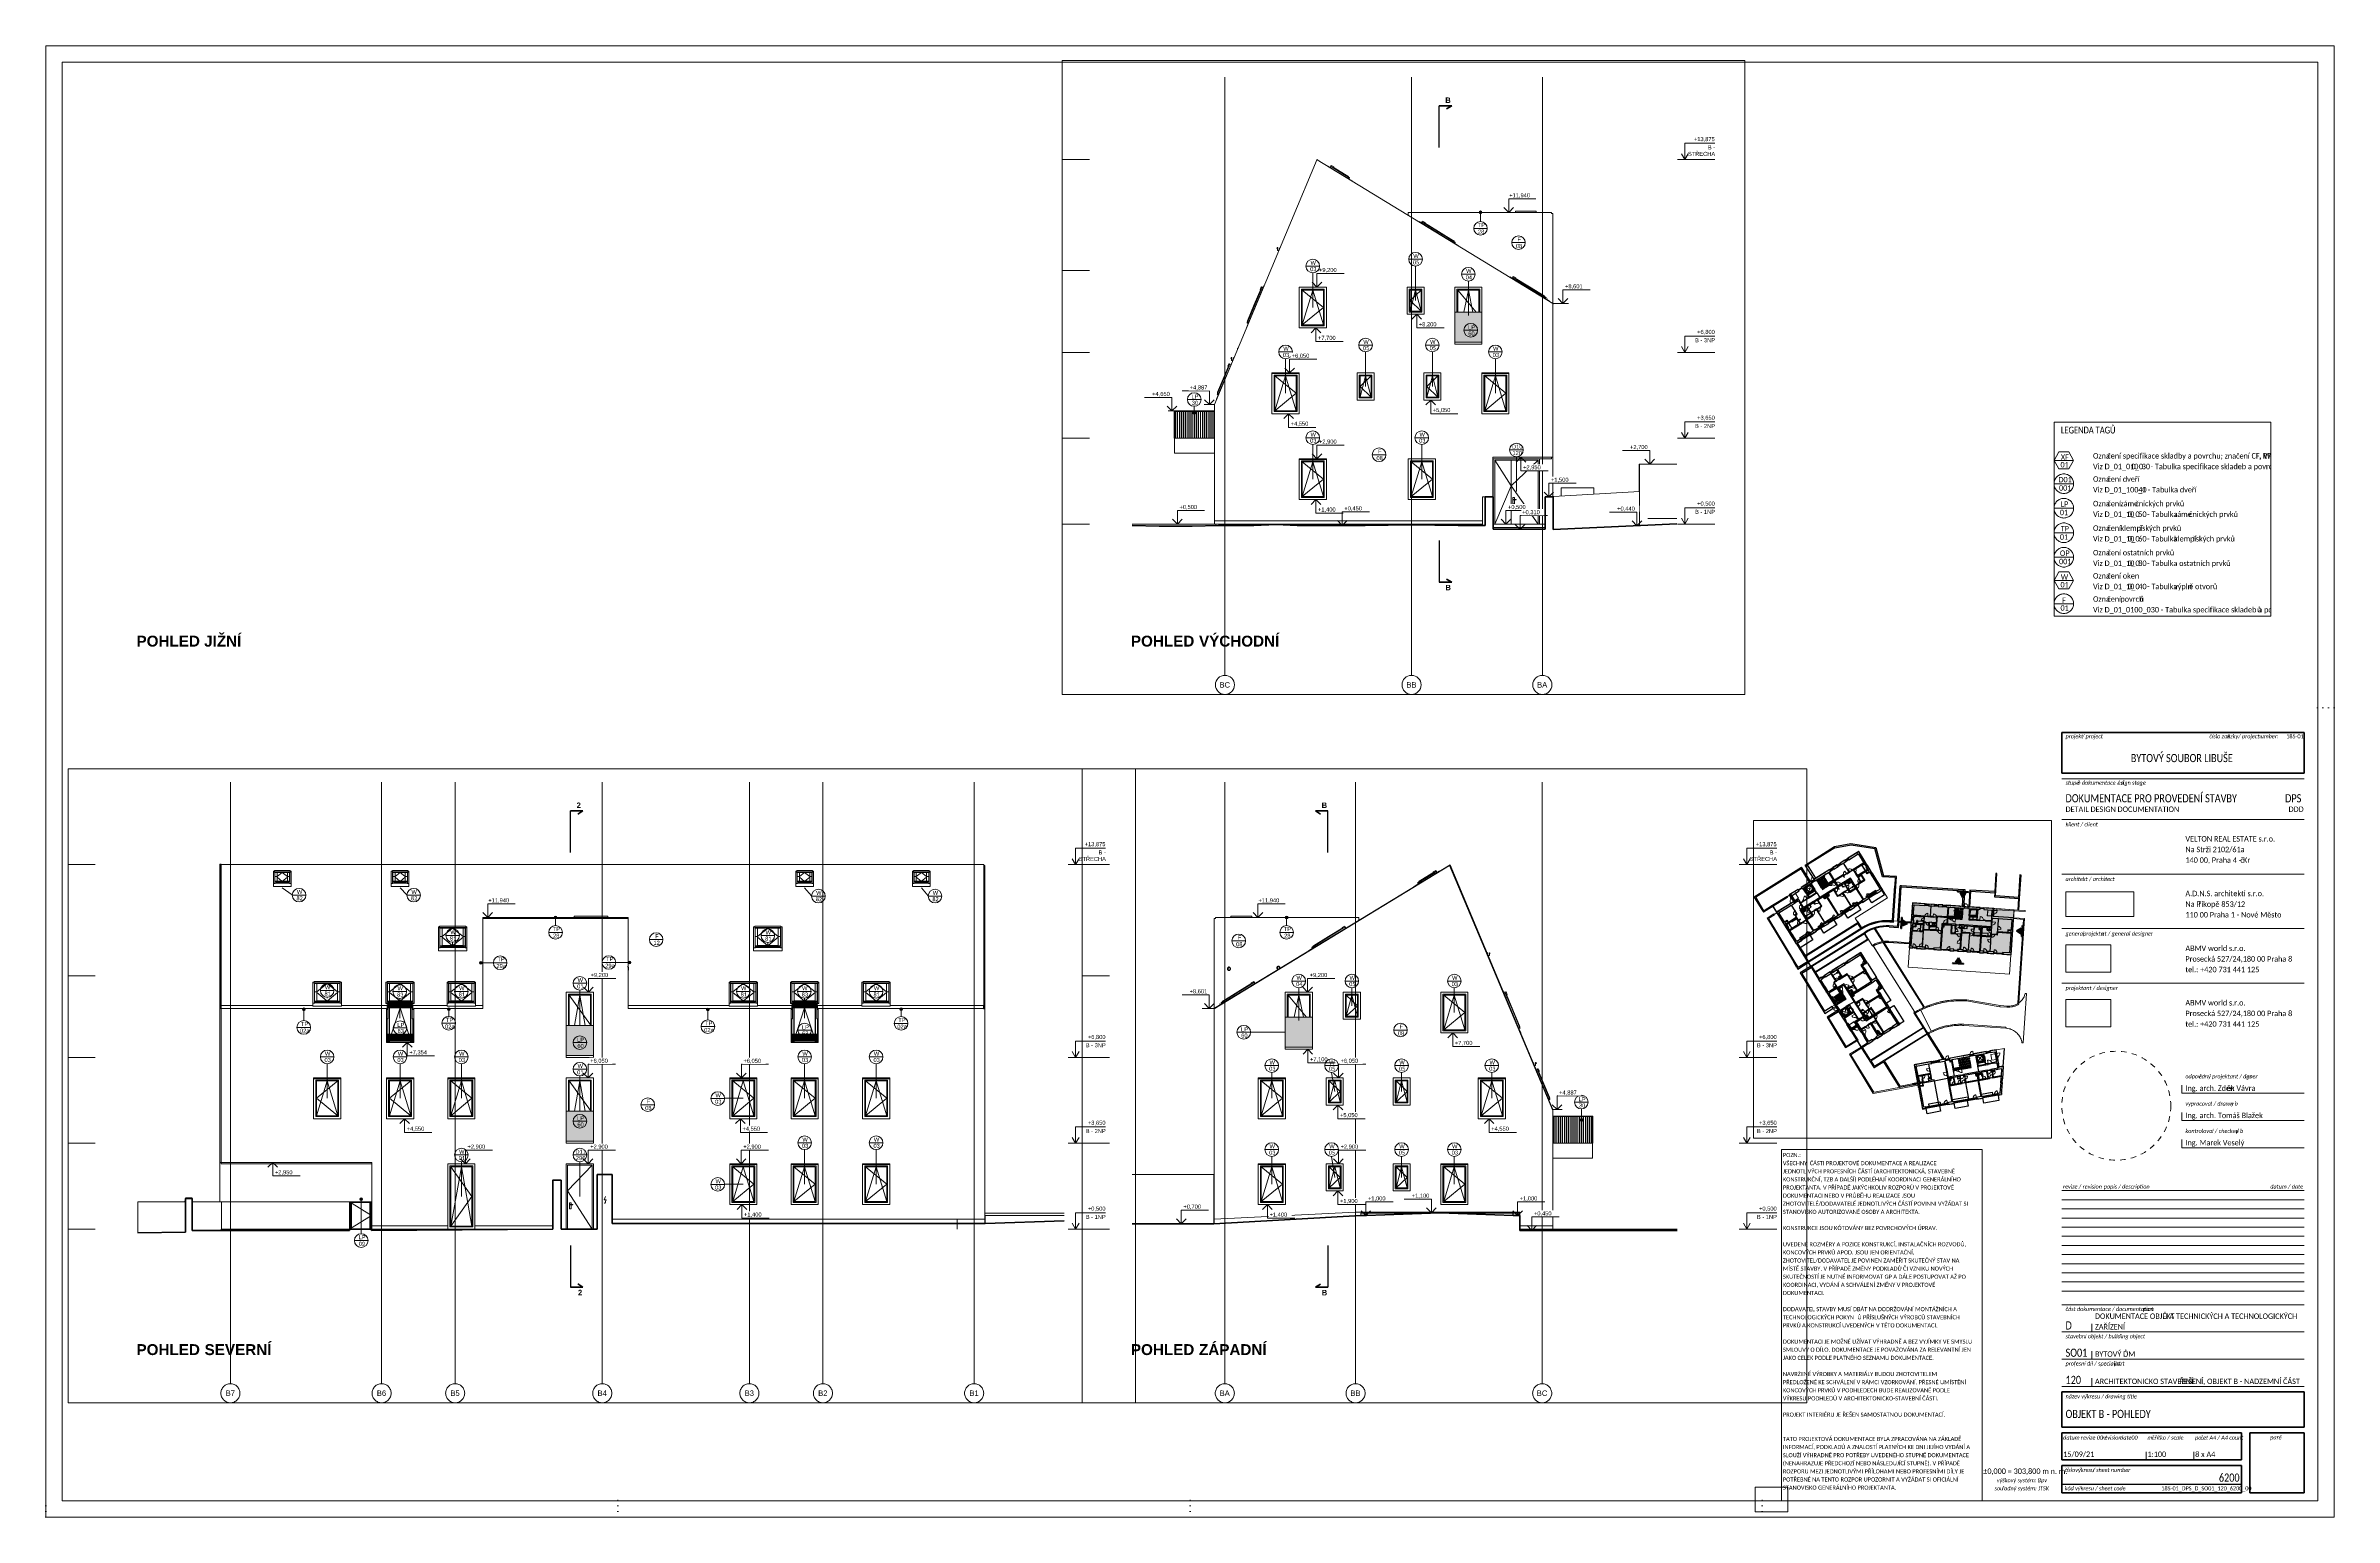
# Paper-space layout 'Layout1' of a CAD drawing. Header units: millimetres. Extents: x -628 to 212, y -2 to 538.
# The model-space entities are those that its viewports show. They can reach past a viewport. Long polylines and large blocks are cut down to what shows.
import ezdxf

# ---------------------------------------------------------------- set-up
doc = ezdxf.new("R2010")
doc.units = ezdxf.units.MM
for name, pattern in [('HA_Dash_2mm-S1mm', [2, 1, -1]), ('HA_Dash_3mm-S1mm', [3, 2, -1]), ('HA_Dash_4mm-S2mm', [4, 2, -2]), ('HA_DashDot_10mm-S3mm', [10, 4, -3, 0, -3]), ('HA_DashDot_2_2mm-S0_6mm', [2.2, 1, -0.6, 0, -0.6]), ('HA_DashDot_4mm-S1mm', [4, 2, -1, 0, -1]), ('HA_Dot-S2mm', [2, 0, -2]), ('HA_Dot-S4mm', [4, 0, -4])]:
    doc.linetypes.add(name, pattern=pattern)
for name, color, linetype, lineweight in [('A-AREA-____-OTLN', 9, 'Continuous', 25), ('A-CLNG-____-OTLN', 9, 'Continuous', 9), ('A-DETL-____-HDLN', 9, 'HA_Dash_3mm-S1mm', 25), ('A-DETL-____-OTLN', 9, 'Continuous', 25), ('A-DETL-____-THIN', 9, 'Continuous', 9), ('A-DETL-____-WIDE', 9, 'Continuous', 40), ('A-DETL-GENF-OTLN', 9, 'Continuous', 9), ('A-DOOR-____-IDEN', 9, 'Continuous', 9), ('A-DOOR-____-MCUT', 9, 'HA_DashDot_2_2mm-S0_6mm', 9), ('A-DOOR-____-OTLN', 9, 'Continuous', 9), ('A-DOOR-FRAM-MCUT', 9, 'Continuous', 9), ('A-DOOR-FRAM-OTLN', 9, 'Continuous', 9), ('A-FLOR-____-MCUT', 9, 'Continuous', 25), ('A-FLOR-____-OTLN', 9, 'Continuous', 9), ('A-FLOR-____-OVHD', 9, 'HA_DashDot_4mm-S1mm', 25), ('A-FLOR-HRAL-IDEN', 9, 'Continuous', 9), ('A-FLOR-HRAL-MBND', 9, 'HA_DashDot_4mm-S1mm', 9), ('A-FLOR-HRAL-OTLN', 9, 'Continuous', 9), ('A-FLOR-LEVL-OTLN', 9, 'Continuous', 9), ('A-GENM-____-HDLN', 9, 'HA_Dash_3mm-S1mm', 9), ('A-GENM-____-IDEN', 9, 'Continuous', 9), ('A-GENM-____-MCUT', 9, 'HA_Dash_3mm-S1mm', 25), ('A-GENM-____-OTLN', 9, 'Continuous', 9), ('A-GLAZ-____-IDEN', 9, 'Continuous', 9), ('A-GLAZ-____-MCUT', 9, 'Continuous', 5), ('A-GLAZ-____-OTLN', 9, 'Continuous', 5), ('A-GLAZ-CURT-MCUT', 9, 'Continuous', 5), ('A-GLAZ-CURT-OTLN', 9, 'Continuous', 5), ('A-GLAZ-CWMG-MCUT', 9, 'Continuous', 5), ('A-GLAZ-CWMG-OTLN', 9, 'Continuous', 5), ('A-ROOF-____-OTLN', 9, 'Continuous', 9), ('A-WALL-____-MCUT', 9, 'Continuous', 25), ('A-WALL-____-OTLN', 9, 'Continuous', 9), ('E-ELEC-FIXT-OTLN', 9, 'Continuous', 9), ('G-____-____-DIMS', 9, 'Continuous', 5), ('G-____-____-SCHD', 9, 'Continuous', 9), ('G-____-____-TEXT', 9, 'Continuous', 5), ('G-____-TTLB-MEDM', 9, 'Continuous', 25), ('G-____-TTLB-OTLN', 9, 'Continuous', 9), ('G-____-TTLB-WIDE', 9, 'Continuous', 40), ('I-WALL-____-MCUT', 9, 'Continuous', 25), ('I-WALL-____-OTLN', 9, 'Continuous', 9), ('M-HVAC-DUCT-OTLN', 9, 'Continuous', 9), ('S-BEAM-____-OTLN', 9, 'Continuous', 9), ('S-GRID-____-IDEN', 9, 'Continuous', 9), ('S-GRID-____-OTLN', 9, 'Continuous', 5), ('S-STRS-____-MBND', 9, 'HA_DashDot_4mm-S1mm', 9), ('S-STRS-____-OTLN', 9, 'Continuous', 9)]:
    doc.layers.add(name, color=color, linetype=linetype, lineweight=lineweight)
doc.layers.add('G-____-____-NPLT', color=9, linetype='Continuous', plot=False)
doc.styles.add('Arial', font='arial.ttf', dxfattribs={"height": 200})
doc.styles.add('Arial_1', font='arial.ttf', dxfattribs={"height": 150})
doc.styles.add('Arial_2', font='arial.ttf', dxfattribs={"width": 0.8, "height": 150})
doc.styles.add('Arial_B', font='arialbd.ttf', dxfattribs={"height": 200})
doc.styles.add('Arial_B_1', font='arialbd.ttf', dxfattribs={"height": 4})
doc.styles.add('Calibri', font='calibri.ttf', dxfattribs={"width": 0.8, "height": 150})
doc.styles.add('Calibri_1', font='calibri.ttf', dxfattribs={"width": 0.8, "height": 100})
doc.styles.add('Calibri_2', font='calibri.ttf', dxfattribs={"width": 0.8, "height": 125})
doc.styles.add('Calibri_3', font='calibri.ttf', dxfattribs={"height": 75})
doc.styles.add('Calibri_4', font='calibri.ttf', dxfattribs={"width": 0.8, "height": 2})
doc.styles.add('Calibri_5', font='calibri.ttf', dxfattribs={"width": 0.8, "height": 1.5})
doc.styles.add('Calibri_6', font='calibri.ttf', dxfattribs={"width": 0.8, "height": 3})
doc.styles.add('Calibri_I', font='calibrii.ttf', dxfattribs={"width": 0.8, "height": 1.5})
picture_1 = doc.add_image_def('image1.jpg', size_in_pixel=(953, 344))
picture_2 = doc.add_image_def('image2.jpg', size_in_pixel=(1647, 997))

# ---------------------------------------------------------------- blocks, each defined once
blk = doc.blocks.new('ABMV_TiB_Sheet_Full_Default1 - 540_840-2388067-OBJEKT B - POHLEDY')
at = {"layer": 'G-____-TTLB-MEDM'}
blk.add_line((178.5, 10), (112.5, 10), dxfattribs=at)
at = {"layer": 'G-____-TTLB-OTLN'}
for p, q in [((-627.5, 538), (-627.5, -2)), ((212.5, 538), (-627.5, 538)), ((212.5, -2), (212.5, 538)), ((-621.5, 532), (-621.5, 4)), ((206.5, 532), (-621.5, 532)), ((206.5, 4), (206.5, 532)), ((201.5, 269), (112.5, 269)), ((201.5, 254), (112.5, 254)), ((201.5, 234), (112.5, 234)), ((201.5, 214), (112.5, 214)), ((201.5, 194), (112.5, 194)), ((156.5, 153.57), (156.5, 156.57)), ((201.5, 153.57), (156.5, 153.57)), ((156.5, 143.57), (156.5, 146.57)), ((201.5, 143.57), (156.5, 143.57)), ((156.5, 133.57), (156.5, 136.57)), ((201.5, 133.57), (156.5, 133.57)), ((112.5, 117.85), (201.5, 117.85)), ((112.5, 114.5), (201.5, 114.5)), ((112.5, 111.15), (201.5, 111.15)), ((112.5, 107.8), (201.5, 107.8)), ((112.5, 104.45), (201.5, 104.45)), ((112.5, 101.1), (201.5, 101.1)), ((112.5, 97.75), (201.5, 97.75)), ((112.5, 94.4), (201.5, 94.4)), ((112.5, 91.05), (201.5, 91.05)), ((112.5, 87.7), (201.5, 87.7)), ((112.5, 84.35), (201.5, 84.35)), ((112.5, 81), (201.5, 81)), ((201.5, 76), (112.5, 76)), ((123.5, 66), (123.5, 69)), ((201.5, 66), (112.5, 66)), ((123.5, 56), (123.5, 59)), ((201.5, 56), (112.5, 56)), ((201.5, 46), (112.5, 46)), ((123.5, 46), (123.5, 49)), ((143.5, 19), (143.5, 22)), ((161, 19), (161, 22)), ((-621.5, 4), (206.5, 4)), ((-627.5, -2), (212.5, -2))]:
    blk.add_line(p, q, dxfattribs=at)
at = {"layer": 'G-____-TTLB-OTLN', "linetype": 'HA_Dot-S2mm'}
for p, q in [((212.5, 295), (204.5, 295)), ((-627.5, -2), (-627.5, 6)), ((-417.5, -2), (-417.5, 6)), ((-207.5, -2), (-207.5, 6)), ((2.5, -2), (2.5, 6)), ((212.5, -2), (212.5, 6)), ((212.5, -2), (204.5, -2))]:
    blk.add_line(p, q, dxfattribs=at)
at = {"layer": 'G-____-TTLB-OTLN', "linetype": 'HA_Dash_4mm-S2mm'}
blk.add_circle((132.5, 149), 20, dxfattribs=at)
at = {"layer": 'G-____-TTLB-WIDE'}
for p, q in [((112.5, 286), (112.5, 271)), ((201.5, 286), (112.5, 286)), ((201.5, 286), (201.5, 271)), ((201.5, 271), (112.5, 271)), ((112.5, 44), (112.5, 31)), ((201.5, 44), (112.5, 44)), ((201.5, 44), (201.5, 31)), ((201.5, 31), (112.5, 31)), ((112.5, 19), (112.5, 29)), ((178.5, 29), (112.5, 29)), ((178.5, 29), (178.5, 19)), ((181.5, 29), (181.5, 7)), ((201.5, 29), (181.5, 29)), ((201.5, 7), (201.5, 29)), ((178.5, 19), (112.5, 19)), ((112.5, 17), (178.5, 17)), ((112.5, 7), (112.5, 17)), ((178.5, 17), (178.5, 7)), ((178.5, 7), (112.5, 7)), ((201.5, 7), (181.5, 7))]:
    blk.add_line(p, q, dxfattribs=at)
at = {"layer": 'G-____-TTLB-OTLN', "attachment_point": 1}
for s, insert, char_height, width, style in [('projekt', (113.88, 285.35), 1.5, 6.8624, 'Calibri_I'), ('\\fCalibri|b0|i1|c254|p34|;\\W.8; ', (119.55, 285.35), 1.5, 0.5131, 'Calibri_I'), ('\\fCalibri|b0|i1|c254|p34|;\\W.8;/', (119.97, 285.35), 1.5, 0.8979, 'Calibri_I'), (' project', (120.71, 285.35), 1.5, 7.2473, 'Calibri_I'), ('číslo zak', (166.68, 285.35), 1.5, 7.8886, 'Calibri_I'), ('ázky', (173.19, 285.35), 1.5, 4.3612, 'Calibri_I'), (' / project ', (176.78, 285.35), 1.5, 9.1713, 'Calibri_I'), ('number:', (184.35, 285.35), 1.5, 8.1451, 'Calibri_I'), ('stupe', (113.88, 268.29), 1.5, 5.2591, 'Calibri_I'), ('ň dokumentace / d', (118.22, 268.29), 1.5, 17.9578, 'Calibri_I'), ('esign stage', (133.04, 268.29), 1.5, 10.7747, 'Calibri_I'), ('klient / client', (113.88, 253.01), 1.5, 12.3139, 'Calibri_I'), ('architekt / architect', (113.88, 232.95), 1.5, 18.8557, 'Calibri_I'), ('general ', (113.88, 212.95), 1.5, 7.8245, 'Calibri_I'), ('projekta', (120.34, 212.95), 1.5, 8.081, 'Calibri_I'), ('nt / general designer', (127.01, 212.95), 1.5, 19.946, 'Calibri_I'), ('ABMV world s.r.o.', (157.88, 207.8), 2, 22.6397, 'Calibri_4'), ('Prosecká 527/24,180 00 Praha 8', (157.88, 203.9), 2, 40.2126, 'Calibri_4'), ('tel.: +420 731 441 125', (157.88, 200), 2, 27.7063, 'Calibri_4'), ('projektant / designer', (113.88, 192.95), 1.5, 20.2025, 'Calibri_I'), ('ABMV world s.r.o.', (157.88, 187.8), 2, 22.6397, 'Calibri_4'), ('tel.: +420 731 441 125', (157.88, 180), 2, 27.7063, 'Calibri_4'), ('Prosecká 527/24,180 00 Praha 8', (157.88, 183.9), 2, 40.2126, 'Calibri_4'), ('odpov', (157.88, 160.52), 1.5, 5.9646, 'Calibri_I'), ('ědný projektant / des', (162.81, 160.52), 1.5, 20.4591, 'Calibri_I'), ('igner', (179.69, 160.52), 1.5, 4.9384, 'Calibri_I'), ('vypracoval / drawn b', (157.88, 150.52), 1.5, 20.2667, 'Calibri_I'), ('\\fCalibri|b0|i1|c254|p34|;\\W.8;y', (174.61, 150.52), 1.5, 1.0903, 'Calibri_I'), ('kontroloval / checked b', (157.88, 140.52), 1.5, 22.319, 'Calibri_I'), ('\\fCalibri|b0|i1|c254|p34|;\\W.8;y', (176.3, 140.52), 1.5, 1.0903, 'Calibri_I'), ('část dokumentace / documentation', (113.88, 75.16), 1.5, 33.9274, 'Calibri_I'), (' part', (141.88, 75.16), 1.5, 4.5536, 'Calibri_I'), ('stavební objekt / building object', (113.88, 65.16), 1.5, 30.5924, 'Calibri_I'), ('profesní díl / specialist', (113.88, 55.16), 1.5, 21.1004, 'Calibri_I'), ('\\fCalibri|b0|i1|c254|p34|;\\W.8; ', (131.29, 55.16), 1.5, 0.5131, 'Calibri_I'), ('part', (131.72, 55.16), 1.5, 4.0405, 'Calibri_I'), ('název výkresu / drawing title', (113.88, 43.07), 1.5, 27.5781, 'Calibri_I'), ('datum revize 00 / ', (113.02, 27.96), 1.5, 17.3806, 'Calibri_I'), ('revision', (127.37, 27.96), 1.5, 7.4397, 'Calibri_I'), ('\\fCalibri|b0|i1|c254|p34|;\\W.8; ', (133.5, 27.96), 1.5, 0.5131, 'Calibri_I'), ('date', (133.93, 27.96), 1.5, 4.3612, 'Calibri_I'), (' 00', (137.53, 27.96), 1.5, 2.9502, 'Calibri_I'), ('\\fCalibri|b0|i1|c254|p34|;\\W.8;m', (143.94, 27.96), 1.5, 1.8599, 'Calibri_I'), ('ěřítko / scale', (145.47, 27.96), 1.5, 12.2498, 'Calibri_I'), ('po', (161.44, 27.96), 1.5, 2.4371, 'Calibri_I'), ('čet A4 / A4 count', (163.45, 27.96), 1.5, 16.3544, 'Calibri_I'), ('paré', (189.02, 28.04), 1.5, 4.4253, 'Calibri_I'), ('sou', (87.84, 9.35), 1.5, 3.335, 'Calibri_I'), ('výškový systém: Bpv', (88.68, 12.33), 1.5, 19.497, 'Calibri_I'), ('řadný systém: JTSK', (90.59, 9.35), 1.5, 18.1502, 'Calibri_I'), ('\\fCalibri|b0|i1|c254|p34|;\\W.8;č', (113.56, 16.07), 1.5, 0.962, 'Calibri_I'), ('kód výkresu / sheet code', (113.56, 9.35), 1.5, 23.6017, 'Calibri_I'), ('íslo', (114.35, 16.07), 1.5, 3.1426, 'Calibri_I'), (' výkresu', (116.95, 16.07), 1.5, 7.8886, 'Calibri_I'), ('\\fCalibri|b0|i1|c254|p34|;\\W.8; ', (123.46, 16.07), 1.5, 0.5131, 'Calibri_I'), ('\\fCalibri|b0|i1|c254|p34|;\\W.8;/', (123.88, 16.07), 1.5, 0.8979, 'Calibri_I'), (' sheet number', (124.62, 16.07), 1.5, 13.7249, 'Calibri_I')]:
    blk.add_mtext(s, dxfattribs=dict(at, insert=insert, char_height=char_height, width=width, style=style))
at = {"layer": 'G-____-TTLB-OTLN'}
image = blk.add_image(picture_1, insert=(114, 218.49), size_in_units=(25, 9.02), dxfattribs=at)
image.dxf.flags = 7
image = blk.add_image(picture_2, insert=(114, 198), size_in_units=(16.52, 10), dxfattribs=at)
image.dxf.flags = 7
image = blk.add_image(picture_2, insert=(114, 178), size_in_units=(16.52, 10), dxfattribs=at)
image.dxf.flags = 7
blk = doc.blocks.new('HA_WD_SinglePanel - 1000x1500-1670803-B_pohled východní_DPS pohled')
at = {"layer": 'A-GLAZ-____-OTLN', "color": 250}
for p, q in [((46757.7, 1480), (46757.7, 2820)), ((46757.7, 2820), (47597.7, 2820)), ((47597.7, 2820), (47597.7, 1480)), ((46787.7, 2790), (46787.7, 1510)), ((46787.7, 2790), (47567.7, 2790)), ((46787.7, 1510), (47177.7, 2790)), ((46787.7, 2790), (47567.7, 2150)), ((47177.7, 2790), (47567.7, 1510)), ((47567.7, 1510), (47567.7, 2790)), ((47567.7, 2150), (46787.7, 1510)), ((46787.7, 1510), (47567.7, 1510)), ((47597.7, 1480), (46757.7, 1480))]:
    blk.add_line(p, q, dxfattribs=at)
blk = doc.blocks.new('HA_DR_Double_Swing_Solid_FrameButt - In_FAS_1600x2350_1000-2015541-B_pohled východní_DPS pohled')
at = {"layer": 'A-DOOR-____-OTLN', "color": 250, "linetype": 'HA_Dash_2mm-S1mm', "lineweight": 5}
for p, q in [((53853, 2850), (54453, 1900)), ((55453, 2850), (54453, 1900)), ((54453, 1900), (53853, 500)), ((54453, 1900), (55453, 500))]:
    blk.add_line(p, q, dxfattribs=at)
at = {"layer": 'A-DOOR-____-OTLN', "color": 7}
for p, q in [((53853, 2850), (53853, 500)), ((54453, 2850), (53853, 2850)), ((54453, 500), (54453, 2850)), ((55453, 2850), (54453, 2850)), ((54453, 2850), (54453, 500)), ((55453, 500), (55453, 2850)), ((54523, 1470), (54523, 1240)), ((54583, 1470), (54523, 1470)), ((54583, 1407.2), (54583, 1470)), ((54648, 1407.5), (54553, 1407.5)), ((54648, 1407.5), (54648, 1400)), ((54648, 1400), (54648, 1392.5)), ((54553, 1392.5), (54648, 1392.5)), ((54583, 1240), (54583, 1392.8)), ((54523, 1240), (54583, 1240))]:
    blk.add_line(p, q, dxfattribs=at)
for points, knots in [([(54545.5, 1400), (54545.5, 1400.7), (54545.6, 1401.6), (54546.1, 1402.9), (54546.5, 1403.8), (54547, 1404.4), (54547.4, 1404.9), (54547.8, 1405.4), (54548.4, 1406), (54549.1, 1406.4), (54549.7, 1406.7), (54550.1, 1406.9), (54550.6, 1407.1), (54551.1, 1407.2), (54551.6, 1407.4), (54552, 1407.4), (54552.5, 1407.5), (54552.9, 1407.5), (54553, 1407.5)], [0, 0, 0, 0, 0.0833333, 0.125, 0.1666667, 0.2083333, 0.2291667, 0.25, 0.2916667, 0.3333333, 0.3541667, 0.375, 0.3958333, 0.4166667, 0.4375, 0.4583333, 0.4791667, 0.5, 0.5, 0.5, 0.5]), ([(54553, 1392.5), (54552.9, 1392.5), (54552.5, 1392.5), (54552, 1392.6), (54551.6, 1392.6), (54551.1, 1392.8), (54550.6, 1392.9), (54550.1, 1393.1), (54549.7, 1393.3), (54549.3, 1393.5), (54548.8, 1393.8), (54548.3, 1394.1), (54547.8, 1394.6), (54547.4, 1395.1), (54547, 1395.6), (54546.5, 1396.2), (54546.1, 1397.1), (54545.6, 1398.4), (54545.5, 1399.3), (54545.5, 1400)], [0.5, 0.5, 0.5, 0.5, 0.5208333, 0.5416667, 0.5625, 0.5833333, 0.6041667, 0.625, 0.6458333, 0.6666667, 0.6875, 0.7083333, 0.75, 0.7708333, 0.7916667, 0.8333333, 0.875, 0.9166667, 1, 1, 1, 1])]:
    blk.add_open_spline(points, degree=3, knots=knots, dxfattribs=at)
at = {"layer": 'A-DOOR-FRAM-OTLN', "color": 7}
for p, q in [((53853, 500), (53853, 2850)), ((53853, 2850), (55453, 2850)), ((55453, 2850), (55453, 500))]:
    blk.add_line(p, q, dxfattribs=at)
blk = doc.blocks.new('HA_WD_SinglePanel - 625x1000-1670817-B_pohled východní_DPS pohled')
at = {"layer": 'A-GLAZ-____-OTLN', "color": 250}
for p, q in [((51332.7, 5130), (51332.7, 5970)), ((51332.7, 5970), (51797.7, 5970)), ((51797.7, 5970), (51797.7, 5130)), ((51362.7, 5940), (51362.7, 5160)), ((51362.7, 5940), (51767.7, 5940)), ((51565.2, 5940), (51362.7, 5160)), ((51767.7, 5940), (51362.7, 5550)), ((51767.7, 5160), (51565.2, 5940)), ((51767.7, 5160), (51767.7, 5940)), ((51362.7, 5550), (51767.7, 5160)), ((51362.7, 5160), (51767.7, 5160)), ((51797.7, 5130), (51332.7, 5130))]:
    blk.add_line(p, q, dxfattribs=at)
blk = doc.blocks.new('HA_WD_SinglePanel - 1000x2100-1670819-B_pohled východní_DPS pohled')
at = {"layer": 'A-GLAZ-____-OTLN', "color": 250}
for p, q in [((52467.7, 8275), (52467.7, 9120)), ((52467.7, 9120), (53307.7, 9120)), ((53307.7, 9120), (53307.7, 8275)), ((52497.7, 9090), (52497.7, 8275)), ((52497.7, 9090), (53277.7, 9090)), ((52497.7, 9090), (53174, 8275)), ((52718.7, 8275), (52887.7, 9090)), ((52887.7, 9090), (53056.8, 8275)), ((53277.7, 8275), (53277.7, 9090))]:
    blk.add_line(p, q, dxfattribs=at)
blk = doc.blocks.new('Roof-Windows_VELUX_VFE - VFE size 940x1370 _PK38__31_36-1806635-B_pohled východní_DPS pohled')
at = {"layer": 'A-GLAZ-____-OTLN', "color": 250}
for p, q in [((55704.8, 8786.6), (55704.5, 8785.9)), ((55704.5, 8785.9), (55707.5, 8784.4)), ((55707.9, 8785), (55704.8, 8786.6)), ((55709.3, 8783.5), (55713.2, 8781.5)), ((55713.6, 8782.2), (55709.7, 8784.1)), ((55719.4, 8779.3), (55715.4, 8781.3)), ((55718.2, 8779), (55714.1, 8773.4)), ((55714.8, 8773), (55719.4, 8779.3)), ((55715, 8780.6), (55718.2, 8779)), ((55771.7, 8763.3), (55759, 8746)), ((55759.7, 8745.6), (55771.9, 8762.1)), ((55780.2, 8757), (55771.7, 8763.3)), ((55771.9, 8762.1), (55779.1, 8756.8)), ((55774.9, 8757.2), (55774.4, 8756.5)), ((55774.4, 8756.5), (55778, 8753.9)), ((55777.8, 8755), (55774.9, 8757.2)), ((55779.1, 8756.8), (55777.8, 8755)), ((55778, 8753.9), (55780.2, 8757))]:
    blk.add_line(p, q, dxfattribs=at)
blk = doc.blocks.new('Railing - 40 x12 mm-1473109-B_pohled východní_DPS pohled')
at = {"layer": 'A-FLOR-HRAL-OTLN'}
blk.add_hatch(color=256, dxfattribs=at).paths.add_polyline_path([(43523.2, 3655), (43523.2, 4630), (43511.2, 4630), (43511.2, 3655)])
at = {"layer": 'A-FLOR-HRAL-OTLN', "color": 7}
for p, q in [((43523.2, 4630), (43511.2, 4630)), ((43511.2, 4630), (43511.2, 3655)), ((43523.2, 3655), (43523.2, 4630)), ((43511.2, 3655), (43523.2, 3655))]:
    blk.add_line(p, q, dxfattribs=at)
blk = doc.blocks.new('Railing - 40 x12 mm-V26-B_pohled východní_DPS pohled')
at = {"layer": 'A-FLOR-HRAL-OTLN'}
blk.add_hatch(color=256, dxfattribs=at).paths.add_polyline_path([(42125.2, 3655), (42125.2, 4630), (42092.7, 4630), (42092.7, 3655), (42104.8, 3655)])
at = {"layer": 'A-FLOR-HRAL-OTLN', "color": 7}
blk.add_line((42092.7, 3655), (42092.7, 4630), dxfattribs=at)
blk = doc.blocks.new('Railing - Railing-1473041-B_pohled východní_DPS pohled')
at = {"layer": 'A-FLOR-HRAL-OTLN'}
blk.add_hatch(color=256, dxfattribs=at).paths.add_polyline_path([(43567.7, 3650), (43567.7, 3655), (42092.7, 3655), (42092.7, 3650), (43511.1, 3650)])
at = {"layer": 'A-FLOR-HRAL-OTLN', "color": 7}
for p, q in [((42092.7, 3650), (42092.7, 3655)), ((42092.7, 3655), (43567.7, 3655)), ((43567.7, 3650), (42092.7, 3650))]:
    blk.add_line(p, q, dxfattribs=at)
for name, p in [('Railing - 40 x12 mm-V26-B_pohled východní_DPS pohled', (0, 0)), ('Railing - 40 x12 mm-1473109-B_pohled východní_DPS pohled', (-1386, 0)), ('Railing - 40 x12 mm-1473109-B_pohled východní_DPS pohled', (-1309, 0)), ('Railing - 40 x12 mm-1473109-B_pohled východní_DPS pohled', (-1232, 0)), ('Railing - 40 x12 mm-1473109-B_pohled východní_DPS pohled', (-1155, 0)), ('Railing - 40 x12 mm-1473109-B_pohled východní_DPS pohled', (-1078, 0)), ('Railing - 40 x12 mm-1473109-B_pohled východní_DPS pohled', (-1001, 0)), ('Railing - 40 x12 mm-1473109-B_pohled východní_DPS pohled', (-924, 0)), ('Railing - 40 x12 mm-1473109-B_pohled východní_DPS pohled', (-847, 0)), ('Railing - 40 x12 mm-1473109-B_pohled východní_DPS pohled', (-770, 0)), ('Railing - 40 x12 mm-1473109-B_pohled východní_DPS pohled', (-693, 0)), ('Railing - 40 x12 mm-1473109-B_pohled východní_DPS pohled', (-616, 0)), ('Railing - 40 x12 mm-1473109-B_pohled východní_DPS pohled', (-539, 0)), ('Railing - 40 x12 mm-1473109-B_pohled východní_DPS pohled', (-462, 0)), ('Railing - 40 x12 mm-1473109-B_pohled východní_DPS pohled', (-385, 0)), ('Railing - 40 x12 mm-1473109-B_pohled východní_DPS pohled', (-308, 0)), ('Railing - 40 x12 mm-1473109-B_pohled východní_DPS pohled', (-231, 0)), ('Railing - 40 x12 mm-1473109-B_pohled východní_DPS pohled', (-154, 0)), ('Railing - 40 x12 mm-1473109-B_pohled východní_DPS pohled', (-77, 0)), ('Railing - 40 x12 mm-1473109-B_pohled východní_DPS pohled', (0, 0))]:
    blk.add_blockref(name, p)
blk = doc.blocks.new('Top Rail Type - Top Rail_Internal_-1473068-B_pohled východní_DPS pohled')
at = {"layer": 'A-FLOR-HRAL-OTLN'}
blk.add_hatch(color=256, dxfattribs=at).paths.add_polyline_path([(43567.7, 4630), (43567.7, 4650), (42092.7, 4650), (42092.7, 4630), (43511.1, 4630)])
at = {"layer": 'A-FLOR-HRAL-OTLN', "color": 7}
for p, q in [((42092.7, 4630), (42092.7, 4650)), ((43567.7, 4650), (42092.7, 4650)), ((43567.7, 4630), (42092.7, 4630))]:
    blk.add_line(p, q, dxfattribs=at)
blk = doc.blocks.new('Railing - Railing-1637818-B_pohled východní_DPS pohled')
at = {"layer": 'A-FLOR-HRAL-OTLN'}
blk.add_hatch(color=256, dxfattribs=at).paths.add_polyline_path([(52417.5, 7175), (53387.7, 7175), (53387.7, 8275), (52387.7, 8275), (52387.7, 7175)])
at = {"layer": 'A-FLOR-HRAL-OTLN', "color": 7}
for p, q in [((52387.7, 8275), (53387.7, 8275)), ((52387.7, 7175), (53387.7, 7175))]:
    blk.add_line(p, q, dxfattribs=at)
blk = doc.blocks.new('Roof-Windows_VELUX_GLL_1061 - SK08-1808627-B_pohled východní_DPS pohled')
at = {"layer": 'A-GLAZ-____-OTLN', "color": 250}
blk.add_line((45291.2, 9132.5), (45292.1, 9132.2), dxfattribs=at)
for centre, radius, start, end in [((44814.4, 7940.2), 36.5, 150.3105, 156.27), ((44814.4, 7940.2), 35.5, 150.1146, 156.2561), ((44768.4, 7873.9), 2.83, 171.3286, 337.263), ((44794.6, 7877.4), 3.7, 146.1592, 247.263), ((44794.6, 7877.4), 1.7, 146.1592, 247.263)]:
    blk.add_arc(centre, radius, start, end, dxfattribs=at)
blk = doc.blocks.new('Roof-Windows_VELUX_GLL_1061 - SK08-V27-B_pohled východní_DPS pohled')
at = {"layer": 'A-GLAZ-____-OTLN', "color": 250}
for p, q in [((44818.5, 7885.1), (45397.5, 9266.7)), ((45402.1, 9264.7), (45397.5, 9266.7)), ((45307.3, 9207.2), (45301.9, 9194.2)), ((45319.8, 9201.9), (45307.3, 9207.2)), ((45239.5, 9111.1), (45278.4, 9204)), ((45301.9, 9194.2), (45278.4, 9204)), ((45292.4, 9136.5), (45319.8, 9201.9)), ((45358.8, 9174.4), (45315.9, 9192.4)), ((45273.9, 9115.8), (45284.1, 9140.1)), ((45284.1, 9140.1), (45292.4, 9136.5)), ((45292.1, 9132.2), (44776.8, 7902.5)), ((45282.4, 9136.2), (45291.2, 9132.5)), ((45291.2, 9132.5), (45292.1, 9132.2)), ((45259.1, 9102.9), (45265.9, 9119.2)), ((45265.9, 9119.2), (45273.9, 9115.8)), ((45030.2, 8552.2), (45266.3, 9115.7)), ((45278.8, 9110.5), (45042.7, 8547)), ((45281.5, 9109.4), (45045.3, 8545.9)), ((45259.1, 9102.9), (45239.5, 9111.1)), ((45266.3, 9115.7), (45278.8, 9110.5)), ((45278.8, 9110.5), (45281.5, 9109.4)), ((45030.2, 8552.2), (44781.5, 7958.8)), ((45042.7, 8547), (44794, 7953.6)), ((45045.3, 8545.9), (44796.6, 7952.5)), ((45030.2, 8552.2), (45042.7, 8547)), ((45042.7, 8547), (45030.2, 8552.2)), ((45042.7, 8547), (45045.3, 8545.9)), ((45045.3, 8545.9), (45042.7, 8547)), ((44794, 7973.7), (44785.3, 7962.3)), ((44786.1, 7961.7), (44792.4, 7970)), ((44792.4, 7970), (44794, 7973.7)), ((44781, 7954.9), (44774.1, 7938.6)), ((44775.4, 7939), (44781.9, 7954.5)), ((44794, 7953.6), (44781.5, 7958.8)), ((44797.5, 7951.8), (44786.7, 7956.3)), ((44796.6, 7952.5), (44794, 7953.6)), ((44794.1, 7951.8), (44787.3, 7935.5)), ((44797, 7950.6), (44794.1, 7951.8)), ((44774.1, 7938.6), (44791.3, 7927.6)), ((44794.4, 7926.8), (44775.4, 7939)), ((44787.3, 7935.5), (44789.9, 7933.8)), ((44818.5, 7885.1), (44776.8, 7902.5)), ((44741.2, 7700.6), (44818.5, 7885.1)), ((44786.3, 7872.2), (44800.2, 7892.8)), ((44800.4, 7892.7), (44791.5, 7879.5)), ((44818.5, 7885.1), (44823.1, 7883.1)), ((44823.1, 7883.1), (44818.5, 7885.1)), ((44809.1, 7862.7), (44767.9, 7879.9)), ((44771, 7872.8), (44772.3, 7875.9)), ((44772.3, 7875.9), (44808.4, 7860.8)), ((44793.2, 7878.4), (44796, 7882.6)), ((44793.2, 7874), (44810.8, 7866.6)), ((44811.6, 7868.5), (44793.9, 7875.9)), ((44796, 7882.6), (44814.3, 7874.9)), ((44741.2, 7700.6), (44745.8, 7698.7))]:
    blk.add_line(p, q, dxfattribs=at)
for centre, radius, start, end in [((44814.4, 7940.2), 36.5, 142.8284, 156.27), ((44814.4, 7940.2), 35.5, 142.8284, 156.2561), ((44865.2, 7859.1), 100.7, 137.1972, 171.3286), ((44864.3, 7856.2), 99.3, 134.7554, 144.0969), ((44864, 7856.5), 99, 144.1156, 155.1794), ((44864, 7856.5), 99, 155.1794, 166.2745), ((44768.4, 7873.9), 2.83, 171.3286, 337.263), ((44794.6, 7877.4), 3.7, 146.1592, 247.263), ((44794.6, 7877.4), 1.7, 146.1592, 247.263)]:
    blk.add_arc(centre, radius, start, end, dxfattribs=at)
blk = doc.blocks.new('Roof-Windows_VELUX_GLL_1061 - PK06-1809139-B_pohled východní_DPS pohled')
at = {"layer": 'A-GLAZ-____-OTLN', "color": 250}
for p, q in [((43721.6, 5267.5), (44215.5, 6446.2)), ((44215.5, 6446.2), (44220.1, 6444.2)), ((44125.3, 6386.7), (44119.9, 6373.7)), ((44137.9, 6381.4), (44125.3, 6386.7)), ((44057.5, 6290.6), (44096.5, 6383.5)), ((44119.9, 6373.7), (44096.5, 6383.5)), ((44110.5, 6316.1), (44137.9, 6381.4)), ((44176.9, 6353.9), (44133.9, 6371.9)), ((44091.9, 6295.3), (44102.1, 6319.6)), ((44102.1, 6319.6), (44110.5, 6316.1)), ((43679.9, 5284.9), (44110.1, 6311.7)), ((44100.5, 6315.7), (44109.2, 6312)), ((44109.2, 6312), (44110.1, 6311.7)), ((43890.7, 5833.2), (44084.4, 6295.2)), ((44077.1, 6282.4), (44083.9, 6298.7)), ((44083.9, 6298.7), (44091.9, 6295.3)), ((44084.4, 6295.2), (44096.8, 6290)), ((43903.2, 5828), (44096.8, 6290)), ((43905.9, 5826.9), (44099.5, 6288.9)), ((44077.1, 6282.4), (44057.5, 6290.6)), ((44096.8, 6290), (44099.5, 6288.9)), ((43890.7, 5833.2), (43684.6, 5341.2)), ((43903.2, 5828), (43697, 5336)), ((43905.9, 5826.9), (43699.7, 5334.9)), ((43890.7, 5833.2), (43903.2, 5828)), ((43903.2, 5828), (43890.7, 5833.2)), ((43903.2, 5828), (43905.9, 5826.9)), ((43905.9, 5826.9), (43903.2, 5828)), ((43697, 5356.2), (43688.4, 5344.7)), ((43695.5, 5352.5), (43697, 5356.2)), ((43689.1, 5344.1), (43695.5, 5352.5)), ((43684, 5337.3), (43677.2, 5321)), ((43678.4, 5321.4), (43684.9, 5336.9)), ((43697, 5336), (43684.6, 5341.2)), ((43689.7, 5338.7), (43700.5, 5334.2)), ((43697.2, 5334.2), (43690.3, 5317.9)), ((43699.7, 5334.9), (43697, 5336)), ((43700, 5333), (43697.2, 5334.2)), ((43677.2, 5321), (43694.3, 5310)), ((43697.4, 5309.2), (43678.4, 5321.4)), ((43690.3, 5317.9), (43693, 5316.2)), ((43721.6, 5267.5), (43679.9, 5284.9)), ((43644.3, 5083), (43721.6, 5267.5)), ((43689.4, 5254.6), (43703.2, 5275.2)), ((43703.4, 5275.1), (43694.6, 5261.9)), ((43696.2, 5260.8), (43699.1, 5265)), ((43699.1, 5265), (43717.3, 5257.3)), ((43721.6, 5267.5), (43726.2, 5265.5)), ((43726.2, 5265.5), (43721.6, 5267.5)), ((43712.2, 5245.1), (43670.9, 5262.4)), ((43674.1, 5255.2), (43675.4, 5258.3)), ((43675.4, 5258.3), (43711.4, 5243.2)), ((43696.2, 5256.4), (43713.8, 5249)), ((43714.6, 5250.9), (43697, 5258.3)), ((43644.3, 5083), (43648.9, 5081.1))]:
    blk.add_line(p, q, dxfattribs=at)
for centre, radius, start, end in [((43717.4, 5322.6), 36.5, 142.8284, 156.27), ((43717.4, 5322.6), 35.5, 142.8284, 156.2561), ((43768.2, 5241.6), 100.7, 137.1972, 171.3286), ((43767.3, 5238.6), 99.3, 134.7554, 144.0969), ((43767.1, 5238.9), 99, 144.1156, 155.1794), ((43767.1, 5238.9), 99, 155.1794, 166.2745), ((43671.5, 5256.3), 2.83, 171.3286, 337.263), ((43697.6, 5259.8), 3.7, 146.1592, 247.263), ((43697.6, 5259.8), 1.7, 146.1592, 247.263)]:
    blk.add_arc(centre, radius, start, end, dxfattribs=at)
blk = doc.blocks.new('Roof-Windows_VELUX_GLL_1061 - CK02-1808666-B_pohled východní_DPS pohled')
at = {"layer": 'A-GLAZ-____-OTLN', "color": 250}
for p, q in [((47862.8, 13658.7), (47849.6, 13637.1)), ((47862.8, 13658.7), (47948.8, 13606.3)), ((47837.5, 13644.4), (47830.5, 13632.8)), ((47849.6, 13637.1), (47837.5, 13644.4)), ((47727, 13635.4), (47729.6, 13639.7)), ((47729.6, 13639.7), (48479.4, 13182.7)), ((47830.5, 13632.8), (47891, 13595.9)), ((47839.3, 13627.4), (47815, 13587.6)), ((47891, 13595.9), (47895.7, 13603.7)), ((47894.4, 13593.4), (47899.3, 13601.5)), ((47895.7, 13603.7), (47918.2, 13590)), ((47918.2, 13590), (47922.7, 13597.4)), ((47922.7, 13597.4), (47937.8, 13588.2)), ((47948.8, 13606.3), (47937.8, 13588.2)), ((47893.8, 13592.5), (47894.4, 13593.4)), ((47893.8, 13592.5), (48502.9, 13221.3)), ((47917.3, 13582.8), (47924.4, 13594.3)), ((47924.4, 13594.3), (48181.4, 13437.7)), ((47915.8, 13580.3), (47917.3, 13582.8)), ((47915.8, 13580.3), (48172.8, 13423.7)), ((47917.3, 13582.8), (48174.3, 13426.2)), ((48174.3, 13426.2), (48181.4, 13437.7)), ((48181.4, 13437.7), (48174.3, 13426.2)), ((48466.1, 13264.2), (48181.4, 13437.7)), ((48172.8, 13423.7), (48174.3, 13426.2)), ((48174.3, 13426.2), (48172.8, 13423.7)), ((48457.6, 13250.2), (48172.8, 13423.7)), ((48459.1, 13252.6), (48174.3, 13426.2)), ((48461, 13264.8), (48447.2, 13268.9)), ((48447.2, 13268.9), (48450.7, 13266.9)), ((48450.7, 13266.9), (48460.7, 13263.8)), ((48466.1, 13264.2), (48459.1, 13252.6)), ((48483.9, 13252.1), (48468.8, 13261.3)), ((48457.3, 13249.1), (48463.4, 13259.1)), ((48459.1, 13252.6), (48457.6, 13250.2)), ((48460, 13251.1), (48458.4, 13248.4)), ((48475.1, 13241.9), (48460, 13251.1)), ((48468.3, 13260.5), (48482.7, 13251.7)), ((48482.7, 13251.7), (48474.5, 13230.7)), ((48476.5, 13233.1), (48483.9, 13252.1)), ((48474, 13239), (48475.1, 13241.9)), ((48502.9, 13221.3), (48479.4, 13182.7)), ((48523.4, 13208.3), (48500.1, 13170.1)), ((48488.7, 13177), (48499.1, 13193.9)), ((48504.5, 13194), (48489.6, 13199.5)), ((48489.7, 13199.7), (48513, 13191.2)), ((48499.1, 13193.9), (48503.8, 13192.2)), ((48501.8, 13169), (48522.1, 13202.4)), ((48522.1, 13202.4), (48525, 13200.7)), ((48476.8, 13178.5), (48479.4, 13182.7)), ((48479.4, 13182.7), (48476.8, 13178.5)), ((48479.4, 13182.7), (48650.1, 13078.6)), ((48504.7, 13189.7), (48494.7, 13173.4)), ((48496.4, 13172.3), (48506.4, 13188.6)), ((48647.5, 13074.4), (48650.1, 13078.6))]:
    blk.add_line(p, q, dxfattribs=at)
for centre, radius, start, end in [((48450.3, 13229.8), 35.5, 59.646, 73.0736), ((48450.3, 13229.8), 36.5, 59.6321, 73.0736), ((48459.2, 13132.5), 99.3, 71.8052, 81.1467), ((48456.8, 13134.4), 100.7, 44.5735, 78.7049), ((48459.3, 13132.9), 99, 60.7227, 71.7865), ((48459.3, 13132.9), 99, 49.6276, 60.7227), ((48526.5, 13203.1), 2.83, 238.6391, 44.5735), ((48503.2, 13190.6), 3.7, 328.6391, 69.7429), ((48503.2, 13190.6), 1.7, 328.6391, 69.7429)]:
    blk.add_arc(centre, radius, start, end, dxfattribs=at)
blk = doc.blocks.new('Roof-Windows_VELUX_GLL_1061 - CK02-V28-B_pohled východní_DPS pohled')
at = {"layer": 'A-GLAZ-____-OTLN', "color": 250}
blk.add_line((47893.8, 13592.5), (47894.4, 13593.4), dxfattribs=at)
for centre, radius, start, end in [((48450.3, 13229.8), 35.5, 59.6465, 65.788), ((48450.3, 13229.8), 36.5, 59.6321, 65.592), ((48526.5, 13203.1), 2.83, 238.6391, 44.5735), ((48503.2, 13190.6), 3.7, 328.6391, 69.7429), ((48503.2, 13190.6), 1.7, 328.6391, 69.7429)]:
    blk.add_arc(centre, radius, start, end, dxfattribs=at)
blk = doc.blocks.new('Roof-Windows_VELUX_GLL_1061 - PK08-1808487-B_pohled východní_DPS pohled')
at = {"layer": 'A-GLAZ-____-OTLN', "color": 250}
for p, q in [((54543.1, 9587.3), (54529.9, 9565.6)), ((54543.1, 9587.3), (54629.1, 9534.9)), ((54407.3, 9564), (54409.9, 9568.3)), ((54409.9, 9568.3), (55689.1, 8788.7)), ((54517.8, 9573), (54510.8, 9561.4)), ((54529.9, 9565.6), (54517.8, 9573)), ((54519.5, 9556), (54495.3, 9516.2)), ((54510.8, 9561.4), (54571.3, 9524.5)), ((54571.3, 9524.5), (54576, 9532.2)), ((54576, 9532.2), (54598.5, 9518.5)), ((54629.1, 9534.9), (54618, 9516.8)), ((54574.1, 9521.1), (54574.7, 9521.9)), ((54574.1, 9521.1), (55712.6, 8827.2)), ((54574.7, 9521.9), (54579.6, 9530.1)), ((54597.6, 9511.4), (54604.7, 9522.9)), ((54598.5, 9518.5), (54603, 9526)), ((54603, 9526), (54618, 9516.8)), ((54604.7, 9522.9), (55126.4, 9205)), ((54596.1, 9508.9), (54597.6, 9511.4)), ((54596.1, 9508.9), (55117.8, 9190.9)), ((54597.6, 9511.4), (55119.3, 9193.4)), ((55119.3, 9193.4), (55126.4, 9205)), ((55126.4, 9205), (55119.3, 9193.4)), ((55675.8, 8870.1), (55126.4, 9205)), ((55117.8, 9190.9), (55119.3, 9193.4)), ((55119.3, 9193.4), (55117.8, 9190.9)), ((55667.3, 8856.1), (55117.8, 9190.9)), ((55668.8, 8858.6), (55119.3, 9193.4)), ((55670.7, 8870.7), (55656.9, 8874.9)), ((55656.9, 8874.9), (55660.4, 8872.8)), ((55660.4, 8872.8), (55670.4, 8869.7)), ((55667, 8855), (55673.1, 8865)), ((55675.8, 8870.1), (55668.8, 8858.6)), ((55678, 8866.4), (55692.4, 8857.6)), ((55693.6, 8858), (55678.5, 8867.3)), ((55668.8, 8858.6), (55667.3, 8856.1)), ((55669.7, 8857), (55668.1, 8854.4)), ((55684.8, 8847.8), (55669.7, 8857)), ((55692.4, 8857.6), (55684.2, 8836.6)), ((55686.2, 8839.1), (55693.6, 8858)), ((55683.7, 8844.9), (55684.8, 8847.8)), ((55712.6, 8827.2), (55689.1, 8788.7)), ((55714.2, 8800), (55699.3, 8805.5)), ((55699.4, 8805.6), (55722.7, 8797.1)), ((55733.1, 8814.2), (55709.8, 8776)), ((55711.5, 8775), (55731.8, 8808.3)), ((55731.8, 8808.3), (55734.7, 8806.6)), ((55698.8, 8783.6), (55708.8, 8799.8)), ((55714.4, 8795.6), (55704.4, 8779.3)), ((55706.1, 8778.2), (55716.1, 8794.6)), ((55708.8, 8799.8), (55713.5, 8798.1)), ((55686.5, 8784.4), (55689.1, 8788.7)), ((55689.1, 8788.7), (55686.5, 8784.4)), ((55689.1, 8788.7), (55859.8, 8684.6)), ((55857.2, 8680.3), (55859.8, 8684.6))]:
    blk.add_line(p, q, dxfattribs=at)
for centre, radius, start, end in [((55660, 8835.8), 36.5, 59.6321, 73.0736), ((55660, 8835.8), 35.5, 59.646, 73.0736), ((55666.5, 8740.3), 100.7, 44.5735, 78.7049), ((55668.9, 8738.4), 99.3, 71.8052, 81.1467), ((55669, 8738.8), 99, 60.7227, 71.7865), ((55669, 8738.8), 99, 49.6276, 60.7227), ((55736.2, 8809), 2.83, 238.6391, 44.5735), ((55712.9, 8796.5), 1.7, 328.6391, 69.7429), ((55712.9, 8796.5), 3.7, 328.6391, 69.7429)]:
    blk.add_arc(centre, radius, start, end, dxfattribs=at)
blk = doc.blocks.new('Roof-Windows_VELUX_GLL_1061 - PK08-1808992-B_pohled východní_DPS pohled')
at = {"layer": 'A-GLAZ-____-OTLN', "color": 250}
for p, q in [((51211.4, 11617.9), (51198.2, 11596.2)), ((51211.4, 11617.9), (51297.4, 11565.5)), ((51186.2, 11603.5), (51179.1, 11591.9)), ((51198.2, 11596.2), (51186.2, 11603.5)), ((51075.6, 11594.5), (51078.2, 11598.8)), ((51078.2, 11598.8), (52357.4, 10819.2)), ((51187.9, 11586.6), (51163.6, 11546.8)), ((51179.1, 11591.9), (51239.6, 11555)), ((51239.6, 11555), (51244.4, 11562.8)), ((51243, 11552.5), (51247.9, 11560.6)), ((51244.4, 11562.8), (51266.8, 11549.1)), ((51297.4, 11565.5), (51286.4, 11547.4)), ((51242.5, 11551.6), (51243, 11552.5)), ((51242.5, 11551.6), (52380.9, 10857.8)), ((51266, 11541.9), (51273, 11553.5)), ((51266.8, 11549.1), (51271.3, 11556.5)), ((51271.3, 11556.5), (51286.4, 11547.4)), ((51273, 11553.5), (51794.7, 11235.5)), ((51264.4, 11539.5), (51266, 11541.9)), ((51264.4, 11539.5), (51786.1, 11221.5)), ((51266, 11541.9), (51787.6, 11224)), ((51787.6, 11224), (51794.7, 11235.5)), ((51794.7, 11235.5), (51787.6, 11224)), ((52344.1, 10900.6), (51794.7, 11235.5)), ((51786.1, 11221.5), (51787.6, 11224)), ((51787.6, 11224), (51786.1, 11221.5)), ((52337.1, 10889.1), (51787.6, 11224)), ((52335.6, 10886.6), (51786.1, 11221.5)), ((52339, 10901.2), (52325.3, 10905.4)), ((52325.3, 10905.4), (52328.7, 10903.3)), ((52328.7, 10903.3), (52338.7, 10900.3)), ((52344.1, 10900.6), (52337.1, 10889.1)), ((52362, 10888.6), (52346.8, 10897.8)), ((52335.3, 10885.6), (52341.4, 10895.6)), ((52337.1, 10889.1), (52335.6, 10886.6)), ((52338, 10887.6), (52336.4, 10884.9)), ((52353.1, 10878.4), (52338, 10887.6)), ((52346.3, 10896.9), (52360.7, 10888.2)), ((52360.7, 10888.2), (52352.5, 10867.1)), ((52354.5, 10869.6), (52362, 10888.6)), ((52352, 10875.4), (52353.1, 10878.4)), ((52380.9, 10857.8), (52357.4, 10819.2)), ((52401.4, 10844.7), (52378.1, 10806.6)), ((52382.5, 10830.5), (52367.6, 10836)), ((52367.7, 10836.2), (52391, 10827.7)), ((52379.8, 10805.5), (52400.2, 10838.9)), ((52400.2, 10838.9), (52403, 10837.1)), ((52354.8, 10814.9), (52357.4, 10819.2)), ((52357.4, 10819.2), (52354.8, 10814.9)), ((52357.4, 10819.2), (52528.2, 10715.1)), ((52366.8, 10813.5), (52377.1, 10830.4)), ((52382.7, 10826.2), (52372.8, 10809.8)), ((52374.5, 10808.8), (52384.4, 10825.1)), ((52377.1, 10830.4), (52381.8, 10828.6)), ((52525.6, 10710.8), (52528.2, 10715.1))]:
    blk.add_line(p, q, dxfattribs=at)
for centre, radius, start, end in [((52328.4, 10866.3), 35.5, 59.646, 73.0736), ((52328.4, 10866.3), 36.5, 59.6321, 73.0736), ((52337.2, 10769), 99.3, 71.8052, 81.1467), ((52334.8, 10770.9), 100.7, 44.5735, 78.7049), ((52337.3, 10769.3), 99, 60.7227, 71.7865), ((52337.3, 10769.3), 99, 49.6276, 60.7227), ((52381.2, 10827), 3.7, 328.6391, 69.7429), ((52404.5, 10839.5), 2.83, 238.6391, 44.5735), ((52381.2, 10827), 1.7, 328.6391, 69.7429)]:
    blk.add_arc(centre, radius, start, end, dxfattribs=at)
blk = doc.blocks.new('Roof-Windows_VELUX_GLL_1061 - PK08-V29-B_pohled východní_DPS pohled')
at = {"layer": 'A-GLAZ-____-OTLN', "color": 250}
blk.add_line((54574.1, 9521.1), (54574.7, 9521.9), dxfattribs=at)
for centre, radius, start, end in [((55660, 8835.8), 35.5, 59.646, 65.7874), ((55660, 8835.8), 36.5, 59.6321, 65.5915), ((55736.2, 8809), 2.83, 238.6391, 44.5735), ((55712.9, 8796.5), 1.7, 328.6391, 69.7429), ((55712.9, 8796.5), 3.7, 328.6391, 69.7429)]:
    blk.add_arc(centre, radius, start, end, dxfattribs=at)
blk = doc.blocks.new('HA_GM_Gutter_Facade - HA_GM_Gutter_Facade TP02-2133665-B_pohled východní_DPS pohled')
at = {"layer": 'A-GENM-____-OTLN', "color": 7}
for p, q in [((55989.7, 8575), (55987.7, 8575)), ((55997.2, 8562), (55989.7, 8575))]:
    blk.add_line(p, q, dxfattribs=at)
blk = doc.blocks.new('HA_GM_Gutter_Facade - HA_GM_Gutter_Facade TP02-2133664-B_pohled východní_DPS pohled')
at = {"layer": 'A-GENM-____-OTLN', "color": 7}
for p, q in [((55989.7, 8575), (55987.7, 8575)), ((55997.2, 8562), (55989.7, 8575))]:
    blk.add_line(p, q, dxfattribs=at)
blk = doc.blocks.new('HA_GM_Gutter_Balcony - HA_GM_Gutter_Facade TP03-1677794-B_pohled východní_DPS pohled')
at = {"layer": 'A-GENM-____-OTLN', "color": 7}
for p, q in [((45874.4, 10644.5), (45857.2, 10614.7)), ((45892.3, 10644.5), (45874.4, 10644.5)), ((45892.3, 10544.5), (45892.3, 10644.5)), ((45861.5, 10612.2), (45877.3, 10639.5)), ((45861.5, 10612.2), (45877.3, 10639.5)), ((45877.3, 10639.5), (45887.3, 10639.5)), ((45877.3, 10639.5), (45887.3, 10639.5)), ((45887.3, 10639.5), (45887.3, 10539.5)), ((45887.3, 10639.5), (45887.3, 10539.5)), ((45957.3, 10639.5), (45952.3, 10639.5)), ((45952.3, 10639.5), (45952.3, 10577.5)), ((45957.3, 10589.5), (45957.3, 10639.5)), ((45957.3, 10589.5), (45957.3, 10639.5)), ((45857.2, 10614.7), (45861.5, 10612.2)), ((45887.3, 10539.5), (45936.3, 10539.5)), ((45887.3, 10539.5), (45936.3, 10539.5)), ((45938.4, 10544.5), (45892.3, 10544.5))]:
    blk.add_line(p, q, dxfattribs=at)
blk = doc.blocks.new('HA_GM_Gutter_Balcony - HA_GM_Gutter_Facade TP03-1678347-B_pohled východní_DPS pohled')
at = {"layer": 'A-GENM-____-OTLN', "color": 7}
for p, q in [((44184.8, 6612.8), (44167.6, 6583)), ((44202.7, 6612.8), (44184.8, 6612.8)), ((44202.7, 6512.8), (44202.7, 6612.8)), ((44172, 6580.5), (44187.7, 6607.8)), ((44172, 6580.5), (44187.7, 6607.8)), ((44187.7, 6607.8), (44197.7, 6607.8)), ((44187.7, 6607.8), (44197.7, 6607.8)), ((44197.7, 6607.8), (44197.7, 6507.8)), ((44197.7, 6607.8), (44197.7, 6507.8)), ((44267.7, 6607.8), (44262.7, 6607.8)), ((44262.7, 6607.8), (44262.7, 6545.9)), ((44267.7, 6557.8), (44267.7, 6607.8)), ((44267.7, 6557.8), (44267.7, 6607.8)), ((44167.6, 6583), (44172, 6580.5)), ((44197.7, 6507.8), (44246.8, 6507.8)), ((44197.7, 6507.8), (44246.8, 6507.8)), ((44248.9, 6512.8), (44202.7, 6512.8))]:
    blk.add_line(p, q, dxfattribs=at)
blk = doc.blocks.new('HA_GM_Gutter_Facade - HA_GM_Gutter_Facade TP01-2133516-B_pohled východní_DPS pohled')
at = {"layer": 'A-GENM-____-OTLN', "color": 7}
for p, q in [((43558.2, 4862), (43565.7, 4875)), ((43565.7, 4875), (43567.7, 4875))]:
    blk.add_line(p, q, dxfattribs=at)
blk = doc.blocks.new('HA_GM_Gutter_Facade - HA_GM_Gutter_Facade TP01-2133515-B_pohled východní_DPS pohled')
at = {"layer": 'A-GENM-____-OTLN', "color": 7}
for p, q in [((43558.2, 4862), (43565.7, 4875)), ((43565.7, 4875), (43567.7, 4875))]:
    blk.add_line(p, q, dxfattribs=at)
blk = doc.blocks.new('HA_GM_Gutter_Facade - HA_GM_Gutter_Facade TP01-2133514-B_pohled východní_DPS pohled')
at = {"layer": 'A-GENM-____-OTLN', "color": 7}
for p, q in [((43558.2, 4862), (43565.7, 4875)), ((43565.7, 4875), (43567.7, 4875))]:
    blk.add_line(p, q, dxfattribs=at)
blk = doc.blocks.new('TP11-chrlič3 - TP11-chrlič-1750161-B_pohled východní_DPS pohled')
at = {"layer": 'A-GENM-____-OTLN', "color": 7}
for p, q in [((44432.1, 6950), (44414.7, 6950)), ((44414.7, 6925), (44414.7, 6950)), ((44414.7, 6908.3), (44414.7, 6925))]:
    blk.add_line(p, q, dxfattribs=at)
blk = doc.blocks.new('Roof-Windows_VELUX_GLL_1061 - PK08-1808476-B_pohled východní_DPS pohled')
at = {"layer": 'A-GLAZ-____-OTLN', "color": 250}
blk.add_line((54574.1, 9521.1), (54574.7, 9521.9), dxfattribs=at)
for centre, radius, start, end in [((55660, 8835.8), 35.5, 59.646, 65.7874), ((55660, 8835.8), 36.5, 59.6321, 65.5915), ((55736.2, 8809), 2.83, 238.6391, 44.5735), ((55712.9, 8796.5), 1.7, 328.6391, 69.7429), ((55712.9, 8796.5), 3.7, 328.6391, 69.7429)]:
    blk.add_arc(centre, radius, start, end, dxfattribs=at)
blk = doc.blocks.new('HA_GM_Gutter_Facade - HA_GM_Gutter_Facade TP02-2133666-B_pohled východní_DPS pohled')
at = {"layer": 'A-GENM-____-OTLN', "color": 7}
for p, q in [((55989.7, 8575), (55987.7, 8575)), ((55997.2, 8562), (55989.7, 8575))]:
    blk.add_line(p, q, dxfattribs=at)
blk = doc.blocks.new('HA_GM_Generic Box - VRV Jednotka-1821098-B_pohled východní_DPS pohled')
at = {"layer": 'A-GENM-____-OTLN', "color": 7}
for p, q in [((54612.7, 11985), (55377.7, 11985)), ((54612.7, 11940), (54612.7, 11985)), ((55377.7, 11940), (55377.7, 11985))]:
    blk.add_line(p, q, dxfattribs=at)
blk = doc.blocks.new('TB_Porotherm KPVarioUNI_1250mm - TB_Porotherm KPVarioUNI_1250mm-1948924-B_pohled východní_DPS pohled')
at = {"layer": 'A-GENM-____-OTLN', "color": 7}
blk.add_line((47677.7, 2870), (46677.7, 2870), dxfattribs=at)
blk = doc.blocks.new('TB_Porotherm KPVarioUNI_1250mm - TB_Porotherm KPVarioUNI_1250mm-1944691-B_pohled východní_DPS pohled')
at = {"layer": 'A-GENM-____-OTLN', "color": 7}
blk.add_line((54377.7, 6020), (53377.7, 6020), dxfattribs=at)
blk = doc.blocks.new('185-01_OBJEKT B_Central_rvt-2-B_pohled východní_DPS pohled')
at = {"layer": 'A-CLNG-____-OTLN', "color": 7}
for q in [(55942.7, 2950), (53787.7, 2900)]:
    blk.add_line((55942.7, 2900), q, dxfattribs=at)
at = {"layer": 'A-WALL-____-OTLN', "color": 7}
for p, q in [((47342.6, 13895.3), (43567.7, 4887.4)), ((47342.6, 13869.7), (47342.6, 13895.3)), ((55987.7, 8600.8), (47342.6, 13869.7)), ((50677.7, 11940), (50677.7, 11837)), ((55942.7, 11940), (50677.7, 11940)), ((55942.7, 11903.1), (55942.7, 11940)), ((55942.7, 11903.1), (55987.7, 11903.1)), ((55987.7, 11903.1), (55987.7, 8601.5)), ((46677.7, 7700), (46677.7, 9200)), ((46677.7, 9200), (47677.7, 9200)), ((47677.7, 9200), (47677.7, 7700)), ((50637.7, 8200), (50637.7, 9200)), ((50637.7, 9200), (51262.7, 9200)), ((51262.7, 9200), (51262.7, 8200)), ((52387.7, 7100), (52387.7, 9200)), ((52387.7, 9200), (53387.7, 9200)), ((53387.7, 9200), (53387.7, 7100)), ((55987.7, 2950), (55987.7, 8600.8)), ((51262.7, 8200), (50637.7, 8200)), ((47677.7, 7700), (46677.7, 7700)), ((53387.7, 7100), (52387.7, 7100)), ((45677.7, 4550), (45677.7, 6050)), ((45677.7, 6050), (46677.7, 6050)), ((46677.7, 6050), (46677.7, 4550)), ((48802.7, 5050), (48802.7, 6050)), ((48802.7, 6050), (49427.7, 6050)), ((49427.7, 6050), (49427.7, 5050)), ((51252.7, 5050), (51252.7, 6050)), ((51252.7, 6050), (51877.7, 6050)), ((51877.7, 6050), (51877.7, 5050)), ((53377.7, 4550), (53377.7, 6050)), ((53377.7, 6050), (54377.7, 6050)), ((54377.7, 6050), (54377.7, 4550)), ((49427.7, 5050), (48802.7, 5050)), ((51877.7, 5050), (51252.7, 5050)), ((43567.7, 4887.4), (43567.7, 500)), ((46677.7, 4550), (45677.7, 4550)), ((54377.7, 4550), (53377.7, 4550)), ((53787.7, 2950), (53787.7, 1500)), ((53787.7, 2950), (55987.7, 2950)), ((55987.7, 2950), (55987.7, 1500)), ((46677.7, 1400), (46677.7, 2900)), ((46677.7, 2900), (47677.7, 2900)), ((47677.7, 2900), (47677.7, 1400)), ((50677.7, 1400), (50677.7, 2900)), ((50677.7, 2900), (51677.7, 2900)), ((51677.7, 2900), (51677.7, 1400)), ((53803, 500), (53803, 2900)), ((55503, 2900), (55503, 500)), ((47677.7, 1400), (46677.7, 1400)), ((51677.7, 1400), (50677.7, 1400)), ((43567.7, 500), (53400.6, 500)), ((43612.7, 500), (43612.7, 447.6))]:
    blk.add_line(p, q, dxfattribs=at)
at = {"layer": 'I-WALL-____-OTLN', "color": 7}
for p, q in [((42102.7, 3100), (42102.7, 3650)), ((42112.7, 3100), (42102.7, 3100)), ((42112.7, 3100), (43567.7, 3100))]:
    blk.add_line(p, q, dxfattribs=at)
at = {"layer": 'A-DOOR-____-OTLN', "lineweight": 9}
blk.add_blockref('HA_DR_Double_Swing_Solid_FrameButt - In_FAS_1600x2350_1000-2015541-B_pohled východní_DPS pohled', (0, 0), dxfattribs=at)
at = {"layer": 'A-FLOR-HRAL-OTLN', "lineweight": 9}
for name in ['Railing - Railing-1637818-B_pohled východní_DPS pohled', 'Top Rail Type - Top Rail_Internal_-1473068-B_pohled východní_DPS pohled', 'Railing - Railing-1473041-B_pohled východní_DPS pohled']:
    blk.add_blockref(name, (0, 0), dxfattribs=at)
at = {"layer": 'A-GENM-____-OTLN', "lineweight": 9}
for name, p in [('HA_GM_Generic Box - VRV Jednotka-1821098-B_pohled východní_DPS pohled', (0, 0)), ('HA_GM_Gutter_Balcony - HA_GM_Gutter_Facade TP03-1677794-B_pohled východní_DPS pohled', (0, 0)), ('HA_GM_Gutter_Facade - HA_GM_Gutter_Facade TP02-2133665-B_pohled východní_DPS pohled', (0, 0)), ('HA_GM_Gutter_Facade - HA_GM_Gutter_Facade TP02-2133664-B_pohled východní_DPS pohled', (0, 0)), ('HA_GM_Gutter_Facade - HA_GM_Gutter_Facade TP02-2133666-B_pohled východní_DPS pohled', (0, 0)), ('TP11-chrlič3 - TP11-chrlič-1750161-B_pohled východní_DPS pohled', (0, 0)), ('HA_GM_Gutter_Balcony - HA_GM_Gutter_Facade TP03-1678347-B_pohled východní_DPS pohled', (0, 0)), ('TB_Porotherm KPVarioUNI_1250mm - TB_Porotherm KPVarioUNI_1250mm-1944691-B_pohled východní_DPS pohled', (-7700, 0)), ('TB_Porotherm KPVarioUNI_1250mm - TB_Porotherm KPVarioUNI_1250mm-1944691-B_pohled východní_DPS pohled', (0, 0)), ('HA_GM_Gutter_Facade - HA_GM_Gutter_Facade TP01-2133516-B_pohled východní_DPS pohled', (0, 0)), ('HA_GM_Gutter_Facade - HA_GM_Gutter_Facade TP01-2133515-B_pohled východní_DPS pohled', (0, 0)), ('HA_GM_Gutter_Facade - HA_GM_Gutter_Facade TP01-2133514-B_pohled východní_DPS pohled', (0, 0)), ('TB_Porotherm KPVarioUNI_1250mm - TB_Porotherm KPVarioUNI_1250mm-1948924-B_pohled východní_DPS pohled', (0, 0))]:
    blk.add_blockref(name, p, dxfattribs=at)
at = {"layer": 'A-GLAZ-____-OTLN', "lineweight": 9}
for name, p in [('Roof-Windows_VELUX_GLL_1061 - CK02-1808666-B_pohled východní_DPS pohled', (0, 0)), ('Roof-Windows_VELUX_GLL_1061 - CK02-V28-B_pohled východní_DPS pohled', (0, 0)), ('Roof-Windows_VELUX_GLL_1061 - PK08-1808992-B_pohled východní_DPS pohled', (0, 0)), ('Roof-Windows_VELUX_GLL_1061 - PK08-1808487-B_pohled východní_DPS pohled', (0, 0)), ('Roof-Windows_VELUX_GLL_1061 - PK08-V29-B_pohled východní_DPS pohled', (0, 0)), ('Roof-Windows_VELUX_GLL_1061 - PK08-1808476-B_pohled východní_DPS pohled', (0, 0)), ('Roof-Windows_VELUX_GLL_1061 - SK08-V27-B_pohled východní_DPS pohled', (0, 0)), ('Roof-Windows_VELUX_GLL_1061 - SK08-1808627-B_pohled východní_DPS pohled', (0, 0)), ('HA_WD_SinglePanel - 1000x1500-1670803-B_pohled východní_DPS pohled', (0, 6300)), ('HA_WD_SinglePanel - 625x1000-1670817-B_pohled východní_DPS pohled', (-615, 3150)), ('HA_WD_SinglePanel - 1000x2100-1670819-B_pohled východní_DPS pohled', (0, 0)), ('Roof-Windows_VELUX_VFE - VFE size 940x1370 _PK38__31_36-1806635-B_pohled východní_DPS pohled', (0, 0)), ('Roof-Windows_VELUX_GLL_1061 - PK06-1809139-B_pohled východní_DPS pohled', (0, 0)), ('HA_WD_SinglePanel - 1000x1500-1670803-B_pohled východní_DPS pohled', (-1000, 3150)), ('HA_WD_SinglePanel - 625x1000-1670817-B_pohled východní_DPS pohled', (-2450, 0)), ('HA_WD_SinglePanel - 625x1000-1670817-B_pohled východní_DPS pohled', (0, 0)), ('HA_WD_SinglePanel - 1000x1500-1670803-B_pohled východní_DPS pohled', (6700, 3150)), ('HA_WD_SinglePanel - 1000x1500-1670803-B_pohled východní_DPS pohled', (0, 0)), ('HA_WD_SinglePanel - 1000x1500-1670803-B_pohled východní_DPS pohled', (4000, 0))]:
    blk.add_blockref(name, p, dxfattribs=at)
blk = doc.blocks.new('Pripojkova skrin_otvor ve zdi3 - Pripojkova skrin_otvor ve zdi-2368832-B_pohled východní_DPS pohled')
at = {"layer": 'E-ELEC-FIXT-OTLN'}
for p, q in [((56289.4, 1830), (57489.4, 1830)), ((56289.4, 1525.9), (56289.4, 1830)), ((57489.4, 1830), (57489.4, 1830)), ((57489.4, 1830), (57489.4, 1598.3))]:
    blk.add_line(p, q, dxfattribs=at)
blk = doc.blocks.new('HA_WD_SinglePanel - 1000x1500-1670803-B_pohled severní_DPS pohled')
at = {"layer": 'A-GLAZ-____-OTLN', "color": 250}
for p, q in [((2459.3, 1480), (2459.3, 2820)), ((2459.3, 2820), (3299.3, 2820)), ((3299.3, 2820), (3299.3, 1480)), ((2489.3, 2790), (2489.3, 1510)), ((2489.3, 2790), (3269.3, 2790)), ((2489.3, 1510), (2879.3, 2790)), ((2489.3, 2790), (3269.3, 2150)), ((2879.3, 2790), (3269.3, 1510)), ((3269.3, 1510), (3269.3, 2790)), ((3269.3, 2150), (2489.3, 1510)), ((2489.3, 1510), (3269.3, 1510)), ((3299.3, 1480), (2459.3, 1480))]:
    blk.add_line(p, q, dxfattribs=at)
blk = doc.blocks.new('HA_WD_SinglePanel - 1000x2400-1670805-B_pohled severní_DPS pohled')
at = {"layer": 'A-GLAZ-____-OTLN', "color": 250}
for p, q in [((-12765.7, 580), (-12765.7, 2820)), ((-12765.7, 2820), (-11925.7, 2820)), ((-11925.7, 2820), (-11925.7, 580)), ((-12735.7, 2790), (-12735.7, 610)), ((-12735.7, 2790), (-11955.7, 2790)), ((-12735.7, 610), (-12345.7, 2790)), ((-12735.7, 2790), (-11955.7, 1700)), ((-12345.7, 2790), (-11955.7, 610)), ((-11955.7, 610), (-11955.7, 2790)), ((-11955.7, 1700), (-12735.7, 610)), ((-12735.7, 610), (-11955.7, 610)), ((-11925.7, 580), (-12765.7, 580))]:
    blk.add_line(p, q, dxfattribs=at)
blk = doc.blocks.new('HA_WD_SinglePanel - 1000x2400-V30-B_pohled severní_DPS pohled')
at = {"layer": 'A-GLAZ-____-OTLN', "color": 250}
for p, q in [((-8415.7, 4825), (-8415.7, 5970)), ((-8415.7, 5970), (-7575.7, 5970)), ((-7575.7, 5970), (-7575.7, 4825)), ((-8385.7, 5940), (-8385.7, 4825)), ((-8385.7, 5940), (-7605.7, 5940)), ((-8385.7, 5940), (-7605.7, 4850)), ((-8195.2, 4825), (-7995.7, 5940)), ((-7995.7, 5940), (-7796.2, 4825)), ((-7605.7, 4825), (-7605.7, 5940)), ((-7605.7, 4850), (-7623.6, 4825))]:
    blk.add_line(p, q, dxfattribs=at)
blk = doc.blocks.new('HA_WD_SinglePanel - 1000x1500-1670816-B_pohled severní_DPS pohled')
at = {"layer": 'A-GLAZ-____-OTLN', "color": 250}
for p, q in [((-17690.7, 4630), (-17690.7, 5970)), ((-17690.7, 5970), (-16850.7, 5970)), ((-16850.7, 5970), (-16850.7, 4630)), ((-17660.7, 5940), (-17660.7, 4660)), ((-17660.7, 5940), (-16880.7, 5940)), ((-17270.7, 5940), (-17660.7, 4660)), ((-16880.7, 5940), (-17660.7, 5300)), ((-16880.7, 4660), (-17270.7, 5940)), ((-16880.7, 4660), (-16880.7, 5940)), ((-17660.7, 5300), (-16880.7, 4660)), ((-17660.7, 4660), (-16880.7, 4660)), ((-16850.7, 4630), (-17690.7, 4630))]:
    blk.add_line(p, q, dxfattribs=at)
blk = doc.blocks.new('Roof-Windows_VELUX_VFE - VFE size 940x1370 _PK38__31_36-1806635-B_pohled severní_DPS pohled')
at = {"layer": 'A-GLAZ-____-OTLN', "color": 250}
for p, q in [((-215.6, 8779.3), (-215.6, 8781.3)), ((724.3, 8781.3), (724.3, 8779.3)), ((-215.6, 8768.9), (-215.6, 8779.3)), ((724.3, 8779.3), (-215.6, 8779.3)), ((724.3, 8779.3), (724.3, 8768.9)), ((-215.6, 8757), (-215.6, 8763.3)), ((724.3, 8763.3), (-215.6, 8763.3)), ((724.3, 8763.3), (724.3, 8757)), ((-215.6, 8753.9), (-215.6, 8757)), ((724.3, 8757), (-215.6, 8757)), ((-215.6, 8741.6), (-215.6, 8753.9)), ((724.3, 8753.9), (-215.6, 8753.9)), ((724.3, 8757), (724.3, 8753.9)), ((724.3, 8753.9), (724.3, 8741.6)), ((698.1, 8727.7), (-189.3, 8727.7)), ((698.1, 8725.9), (-189.3, 8725.9)), ((-189.3, 8724.2), (698.1, 8724.2)), ((698.1, 8676.4), (-189.3, 8676.4)), ((-189.3, 8654.2), (698.1, 8654.2)), ((-189.3, 8620.7), (698.1, 8620.7)), ((-139.7, 8620.7), (-139.7, 7654.2)), ((-129.3, 8620.7), (-129.3, 7654.2)), ((-129.3, 7445), (254.3, 8616.6)), ((638, 8616.6), (-129.3, 8616.6)), ((254.3, 8616.6), (638, 7445)), ((638, 7654.2), (638, 8620.7)), ((648.3, 7654.2), (648.3, 8620.7)), ((-214.7, 7654.2), (-214.7, 8216.9)), ((723.3, 8216.9), (723.3, 7654.2)), ((-214.7, 7374.2), (-214.7, 7404.2)), ((-139.7, 7404.2), (-139.7, 7374.2)), ((-129.3, 7404.2), (-129.3, 7354.2)), ((638, 7354.2), (638, 7404.2)), ((648.3, 7374.2), (648.3, 7404.2)), ((723.3, 7404.2), (723.3, 7374.2)), ((-214.7, 7374.2), (-214.7, 7354.2)), ((-139.7, 7374.2), (-214.7, 7374.2)), ((-139.7, 7374.2), (-139.7, 7354.2)), ((648.3, 7374.2), (648.3, 7354.2)), ((723.3, 7374.2), (648.3, 7374.2)), ((723.3, 7374.2), (723.3, 7354.2)), ((-129.3, 7356.4), (638, 7356.4))]:
    blk.add_line(p, q, dxfattribs=at)
blk = doc.blocks.new('Roof-Windows_VELUX_VFE - VFE size 940x1370 _PK38__31_36-V31-B_pohled severní_DPS pohled')
at = {"layer": 'A-GLAZ-____-OTLN', "color": 250}
for p, q in [((-15065.6, 8779.3), (-15065.6, 8781.3)), ((-14125.7, 8781.3), (-14125.7, 8779.3)), ((-15065.6, 8768.9), (-15065.6, 8779.3)), ((-14125.7, 8779.3), (-15065.6, 8779.3)), ((-14125.7, 8779.3), (-14125.7, 8768.9)), ((-15065.6, 8757), (-15065.6, 8763.3)), ((-14125.7, 8763.3), (-15065.6, 8763.3)), ((-14125.7, 8763.3), (-14125.7, 8757)), ((-15065.6, 8753.9), (-15065.6, 8757)), ((-14125.7, 8757), (-15065.6, 8757)), ((-15065.6, 8741.6), (-15065.6, 8753.9)), ((-14125.7, 8753.9), (-15065.6, 8753.9)), ((-14125.7, 8757), (-14125.7, 8753.9)), ((-14125.7, 8753.9), (-14125.7, 8741.6)), ((-14152, 8727.7), (-15039.4, 8727.7)), ((-14152, 8725.9), (-15039.4, 8725.9)), ((-15039.4, 8724.2), (-14152, 8724.2)), ((-14152, 8676.4), (-15039.4, 8676.4)), ((-15039.4, 8654.2), (-14152, 8654.2)), ((-15039.4, 8620.7), (-14152, 8620.7)), ((-14989.7, 8620.7), (-14989.7, 7654.2)), ((-14979.3, 8620.7), (-14979.3, 7654.2)), ((-14979.3, 7445), (-14595.7, 8616.6)), ((-14212, 8616.6), (-14979.3, 8616.6)), ((-14595.7, 8616.6), (-14212, 7445)), ((-14212, 7654.2), (-14212, 8620.7)), ((-14201.7, 7654.2), (-14201.7, 8620.7)), ((-15064.7, 7654.2), (-15064.7, 8216.9)), ((-14126.7, 8216.9), (-14126.7, 7654.2)), ((-15064.7, 7374.2), (-15064.7, 7404.2)), ((-14989.7, 7404.2), (-14989.7, 7374.2)), ((-14979.3, 7404.2), (-14979.3, 7354.2)), ((-14212, 7354.2), (-14212, 7404.2)), ((-14201.7, 7374.2), (-14201.7, 7404.2)), ((-14126.7, 7404.2), (-14126.7, 7374.2)), ((-15064.7, 7374.2), (-15064.7, 7354.2)), ((-14989.7, 7374.2), (-15064.7, 7374.2)), ((-14989.7, 7374.2), (-14989.7, 7354.2)), ((-14201.7, 7374.2), (-14201.7, 7354.2)), ((-14126.7, 7374.2), (-14201.7, 7374.2)), ((-14126.7, 7374.2), (-14126.7, 7354.2)), ((-14979.3, 7356.4), (-14212, 7356.4))]:
    blk.add_line(p, q, dxfattribs=at)
blk = doc.blocks.new('Railing - Railing-1636953-B_pohled severní_DPS pohled')
at = {"layer": 'A-FLOR-HRAL-OTLN'}
blk.add_hatch(color=256, dxfattribs=at).paths.add_polyline_path([(-8495.7, 3725), (-7495.7, 3725), (-7495.7, 4825), (-8495.7, 4825), (-8495.7, 4020)])
at = {"layer": 'A-FLOR-HRAL-OTLN', "color": 7}
for p, q in [((-8495.7, 4825), (-7495.7, 4825)), ((-8495.7, 3725), (-7495.7, 3725))]:
    blk.add_line(p, q, dxfattribs=at)
blk = doc.blocks.new('Railing - Railing-1637688-B_pohled severní_DPS pohled')
at = {"layer": 'A-FLOR-HRAL-OTLN'}
blk.add_hatch(color=256, dxfattribs=at).paths.add_polyline_path([(-8495.7, 6875), (-7495.7, 6875), (-7495.7, 7975), (-8495.7, 7975), (-8495.7, 6916.9)])
at = {"layer": 'A-FLOR-HRAL-OTLN', "color": 7}
for p, q in [((-8495.7, 7975), (-7495.7, 7975)), ((-8495.7, 6875), (-7495.7, 6875))]:
    blk.add_line(p, q, dxfattribs=at)
blk = doc.blocks.new('Roof-Windows_VELUX_GLL_1061 - CK02-1808666-B_pohled severní_DPS pohled')
at = {"layer": 'A-GLAZ-____-OTLN', "color": 250}
for p, q in [((-18635.2, 13658.7), (-19201.4, 13658.7)), ((-19201.4, 13658.7), (-19201.4, 13606.3)), ((-18635.2, 13606.3), (-18635.2, 13658.7)), ((-19201.4, 13639.7), (-19243.3, 13639.7)), ((-19243.3, 13639.7), (-19243.3, 13182.7)), ((-18593.3, 13639.7), (-18635.2, 13639.7)), ((-18593.3, 13182.7), (-18593.3, 13639.7)), ((-18635.2, 13606.3), (-19201.4, 13606.3)), ((-19201.4, 13606.3), (-19201.4, 13588.2)), ((-18635.2, 13588.2), (-18635.2, 13606.3)), ((-19201.4, 13588.2), (-18635.2, 13588.2)), ((-19193.3, 13588.2), (-19193.3, 13268.9)), ((-19186.9, 13588.2), (-19186.9, 13437.7)), ((-19103.7, 13437.7), (-19103.7, 13588.2)), ((-18732.9, 13587.3), (-19103.7, 13587.3)), ((-19103.7, 13439.2), (-18918.3, 13587.3)), ((-18732.9, 13439.2), (-18918.3, 13587.3)), ((-18732.9, 13588.2), (-18732.9, 13437.7)), ((-18649.7, 13437.7), (-18649.7, 13588.2)), ((-18643.3, 13588.2), (-18643.3, 13268.9)), ((-19186.9, 13437.7), (-19103.7, 13437.7)), ((-19186.9, 13264.2), (-19186.9, 13437.7)), ((-19103.7, 13437.7), (-19186.9, 13437.7)), ((-19103.7, 13264.2), (-19103.7, 13437.7)), ((-18732.9, 13437.7), (-18649.7, 13437.7)), ((-18732.9, 13437.7), (-18732.9, 13264.2)), ((-18649.7, 13437.7), (-18732.9, 13437.7)), ((-18649.7, 13437.7), (-18649.7, 13264.2)), ((-18929.9, 13268.9), (-19103.7, 13416)), ((-18906.7, 13268.9), (-18732.9, 13416)), ((-19193.3, 13264.8), (-19193.3, 13268.9)), ((-19186.9, 13268.9), (-19193.3, 13268.9)), ((-19193.3, 13261.3), (-19193.3, 13264.8)), ((-19193.3, 13252.1), (-19193.3, 13261.3)), ((-18643.3, 13261.3), (-19193.3, 13261.3)), ((-19103.7, 13264.2), (-19186.9, 13264.2)), ((-19103.7, 13263.1), (-19186.9, 13263.1)), ((-18732.9, 13268.9), (-19103.7, 13268.9)), ((-18649.7, 13264.2), (-18732.9, 13264.2)), ((-18649.7, 13263.1), (-18732.9, 13263.1)), ((-18643.3, 13268.9), (-18649.7, 13268.9)), ((-18643.3, 13268.9), (-18643.3, 13264.8)), ((-18643.3, 13264.8), (-18643.3, 13261.3)), ((-18643.3, 13261.3), (-18643.3, 13252.1)), ((-19193.3, 13236.6), (-19193.3, 13252.1)), ((-18643.3, 13252.1), (-19193.3, 13252.1)), ((-18643.3, 13252.1), (-18643.3, 13236.6)), ((-19193.3, 13236.6), (-19193.3, 13228.8)), ((-19193.3, 13205.1), (-19193.3, 13229.2)), ((-19160.3, 13236.6), (-19160.3, 13228.8)), ((-19160.3, 13233.1), (-18676.3, 13233.1)), ((-18676.3, 13236.6), (-18676.3, 13228.8)), ((-18643.3, 13236.6), (-18643.3, 13228.8)), ((-18643.3, 13229.2), (-18643.3, 13205.1)), ((-19193.3, 13200.2), (-19193.3, 13205.1)), ((-18643.3, 13205.1), (-18643.3, 13200.2)), ((-19193.3, 13169), (-19193.3, 13200.5)), ((-19193.3, 13200.2), (-18643.3, 13200.2)), ((-18643.3, 13200.5), (-18643.3, 13169)), ((-19243.3, 13182.7), (-19193.3, 13182.7)), ((-19193.3, 13182.7), (-19243.3, 13182.7)), ((-19243.3, 13182.7), (-19243.3, 13078.6)), ((-18643.3, 13182.7), (-18593.3, 13182.7)), ((-18593.3, 13182.7), (-18643.3, 13182.7)), ((-18593.3, 13078.6), (-18593.3, 13182.7)), ((-19243.3, 13078.6), (-18593.3, 13078.6)), ((-19243.3, 13074.4), (-19243.3, 13078.6)), ((-18593.3, 13074.4), (-19243.3, 13074.4)), ((-18593.3, 13078.6), (-18593.3, 13074.4))]:
    blk.add_line(p, q, dxfattribs=at)
blk = doc.blocks.new('Roof-Windows_VELUX_GLL_1061 - PK08-1808487-B_pohled severní_DPS pohled')
at = {"layer": 'A-GLAZ-____-OTLN', "color": 250}
for p, q in [((-16791.6, 9587.3), (-17749.8, 9587.3)), ((-17749.8, 9587.3), (-17749.8, 9534.9)), ((-16791.6, 9534.9), (-16791.6, 9587.3)), ((-17749.8, 9568.3), (-17791.7, 9568.3)), ((-17791.7, 9568.3), (-17791.7, 8788.7)), ((-16749.7, 9568.3), (-16791.6, 9568.3)), ((-16749.7, 8788.7), (-16749.7, 9568.3)), ((-16791.6, 9534.9), (-17749.8, 9534.9)), ((-17749.8, 9534.9), (-17749.8, 9516.8)), ((-16791.6, 9516.8), (-16791.6, 9534.9)), ((-17749.8, 9516.8), (-16791.6, 9516.8)), ((-17741.7, 9516.8), (-17741.7, 8874.9)), ((-17735.3, 9516.8), (-17735.3, 9205)), ((-17652.1, 9205), (-17652.1, 9516.8)), ((-16889.3, 9515.9), (-17652.1, 9515.9)), ((-17652.1, 9206.6), (-17270.7, 9515.9)), ((-16889.3, 9206.6), (-17270.7, 9515.9)), ((-16889.3, 9516.8), (-16889.3, 9205)), ((-16806.1, 9205), (-16806.1, 9516.8)), ((-16799.7, 9516.8), (-16799.7, 8874.9)), ((-17735.3, 9205), (-17652.1, 9205)), ((-17735.3, 8870.1), (-17735.3, 9205)), ((-17652.1, 9205), (-17735.3, 9205)), ((-17652.1, 8870.1), (-17652.1, 9205)), ((-16889.3, 9205), (-16806.1, 9205)), ((-16889.3, 9205), (-16889.3, 8870.1)), ((-16806.1, 9205), (-16889.3, 9205)), ((-16806.1, 9205), (-16806.1, 8870.1)), ((-17282.5, 8874.9), (-17651.4, 9182.8)), ((-17258.9, 8874.9), (-16890, 9182.8)), ((-17741.7, 8870.7), (-17741.7, 8874.9)), ((-17735.3, 8874.9), (-17741.7, 8874.9)), ((-17741.7, 8867.3), (-17741.7, 8870.7)), ((-16889.3, 8874.9), (-17652.1, 8874.9)), ((-16799.7, 8874.9), (-16806.1, 8874.9)), ((-16799.7, 8874.9), (-16799.7, 8870.7)), ((-16799.7, 8870.7), (-16799.7, 8867.3)), ((-17741.7, 8858), (-17741.7, 8867.3)), ((-16799.7, 8867.3), (-17741.7, 8867.3)), ((-17652.1, 8870.1), (-17735.3, 8870.1)), ((-17652.1, 8869), (-17735.3, 8869)), ((-16806.1, 8870.1), (-16889.3, 8870.1)), ((-16806.1, 8869), (-16889.3, 8869)), ((-16799.7, 8867.3), (-16799.7, 8858)), ((-17741.7, 8842.5), (-17741.7, 8858)), ((-16799.7, 8858), (-17741.7, 8858)), ((-16799.7, 8858), (-16799.7, 8842.5)), ((-17741.7, 8842.5), (-17741.7, 8834.8)), ((-17708.7, 8842.5), (-17708.7, 8834.8)), ((-17708.7, 8839.1), (-16832.7, 8839.1)), ((-16832.7, 8842.5), (-16832.7, 8834.8)), ((-16799.7, 8842.5), (-16799.7, 8834.8)), ((-17741.7, 8811), (-17741.7, 8835.1)), ((-16799.7, 8835.1), (-16799.7, 8811)), ((-17741.7, 8806.2), (-17741.7, 8811)), ((-17741.7, 8775), (-17741.7, 8806.4)), ((-17741.7, 8806.2), (-16799.7, 8806.2)), ((-16799.7, 8811), (-16799.7, 8806.2)), ((-16799.7, 8806.4), (-16799.7, 8775)), ((-17791.7, 8788.7), (-17741.7, 8788.7)), ((-17741.7, 8788.7), (-17791.7, 8788.7)), ((-17791.7, 8788.7), (-17791.7, 8684.6)), ((-16799.7, 8788.7), (-16749.7, 8788.7)), ((-16749.7, 8788.7), (-16799.7, 8788.7)), ((-16749.7, 8684.6), (-16749.7, 8788.7)), ((-17791.7, 8684.6), (-16749.7, 8684.6)), ((-17791.7, 8680.3), (-17791.7, 8684.6)), ((-16749.7, 8680.3), (-17791.7, 8680.3)), ((-16749.7, 8684.6), (-16749.7, 8680.3))]:
    blk.add_line(p, q, dxfattribs=at)
blk = doc.blocks.new('Roof-Windows_VELUX_GLL_1061 - PK08-1808992-B_pohled severní_DPS pohled')
at = {"layer": 'A-GLAZ-____-OTLN', "color": 250}
for p, q in [((-12186.6, 11617.9), (-13144.8, 11617.9)), ((-13144.8, 11617.9), (-13144.8, 11565.5)), ((-12186.6, 11565.5), (-12186.6, 11617.9)), ((-13144.8, 11598.8), (-13186.7, 11598.8)), ((-13186.7, 11598.8), (-13186.7, 10819.2)), ((-12144.7, 11598.8), (-12186.6, 11598.8)), ((-12144.7, 10819.2), (-12144.7, 11598.8)), ((-12186.6, 11565.5), (-13144.8, 11565.5)), ((-13144.8, 11565.5), (-13144.8, 11547.4)), ((-12186.6, 11547.4), (-12186.6, 11565.5)), ((-13144.8, 11547.4), (-12186.6, 11547.4)), ((-13136.7, 11547.4), (-13136.7, 10905.4)), ((-13130.3, 11547.4), (-13130.3, 11235.5)), ((-13047.1, 11235.5), (-13047.1, 11547.4)), ((-12284.3, 11547.4), (-12284.3, 11235.5)), ((-12201.1, 11235.5), (-12201.1, 11547.4)), ((-12194.7, 11547.4), (-12194.7, 10905.4)), ((-12284.3, 11546.5), (-13047.1, 11546.5)), ((-13047.1, 11237.1), (-12665.7, 11546.5)), ((-12284.3, 11237.1), (-12665.7, 11546.5)), ((-13130.3, 11235.5), (-13047.1, 11235.5)), ((-13130.3, 10900.6), (-13130.3, 11235.5)), ((-13047.1, 11235.5), (-13130.3, 11235.5)), ((-13047.1, 10900.6), (-13047.1, 11235.5)), ((-12284.3, 11235.5), (-12201.1, 11235.5)), ((-12284.3, 11235.5), (-12284.3, 10900.6)), ((-12201.1, 11235.5), (-12284.3, 11235.5)), ((-12201.1, 11235.5), (-12201.1, 10900.6)), ((-12677.5, 10905.4), (-13047.1, 11213.9)), ((-12653.9, 10905.4), (-12284.3, 11213.9)), ((-13136.7, 10901.2), (-13136.7, 10905.4)), ((-13130.3, 10905.4), (-13136.7, 10905.4)), ((-13136.7, 10897.8), (-13136.7, 10901.2)), ((-13136.7, 10888.6), (-13136.7, 10897.8)), ((-12194.7, 10897.8), (-13136.7, 10897.8)), ((-13047.1, 10900.6), (-13130.3, 10900.6)), ((-13047.1, 10899.5), (-13130.3, 10899.5)), ((-12284.3, 10905.4), (-13047.1, 10905.4)), ((-12201.1, 10900.6), (-12284.3, 10900.6)), ((-12201.1, 10899.5), (-12284.3, 10899.5)), ((-12194.7, 10905.4), (-12201.1, 10905.4)), ((-12194.7, 10905.4), (-12194.7, 10901.2)), ((-12194.7, 10901.2), (-12194.7, 10897.8)), ((-12194.7, 10897.8), (-12194.7, 10888.6)), ((-13136.7, 10873.1), (-13136.7, 10888.6)), ((-12194.7, 10888.6), (-13136.7, 10888.6)), ((-12194.7, 10888.6), (-12194.7, 10873.1)), ((-13136.7, 10873.1), (-13136.7, 10865.3)), ((-13136.7, 10841.5), (-13136.7, 10865.7)), ((-13103.7, 10873.1), (-13103.7, 10865.3)), ((-13103.7, 10869.6), (-12227.7, 10869.6)), ((-12227.7, 10873.1), (-12227.7, 10865.3)), ((-12194.7, 10873.1), (-12194.7, 10865.3)), ((-12194.7, 10865.7), (-12194.7, 10841.5)), ((-13136.7, 10836.7), (-13136.7, 10841.5)), ((-13136.7, 10805.5), (-13136.7, 10837)), ((-13136.7, 10836.7), (-12194.7, 10836.7)), ((-12194.7, 10841.5), (-12194.7, 10836.7)), ((-12194.7, 10837), (-12194.7, 10805.5)), ((-13186.7, 10819.2), (-13136.7, 10819.2)), ((-13136.7, 10819.2), (-13186.7, 10819.2)), ((-13186.7, 10819.2), (-13186.7, 10715.1)), ((-12194.7, 10819.2), (-12144.7, 10819.2)), ((-12144.7, 10819.2), (-12194.7, 10819.2)), ((-12144.7, 10715.1), (-12144.7, 10819.2)), ((-13186.7, 10715.1), (-12144.7, 10715.1)), ((-13186.7, 10710.8), (-13186.7, 10715.1)), ((-12144.7, 10710.8), (-13186.7, 10710.8)), ((-12144.7, 10715.1), (-12144.7, 10710.8))]:
    blk.add_line(p, q, dxfattribs=at)
blk = doc.blocks.new('Roof-Windows_VELUX_GLL_1061 - PK08-V32-B_pohled severní_DPS pohled')
at = {"layer": 'A-GLAZ-____-OTLN', "color": 250}
for p, q in [((-11866.6, 9587.3), (-12824.8, 9587.3)), ((-12824.8, 9587.3), (-12824.8, 9534.9)), ((-11866.6, 9534.9), (-11866.6, 9587.3)), ((-12824.8, 9568.3), (-12866.7, 9568.3)), ((-12866.7, 9568.3), (-12866.7, 8788.7)), ((-11824.7, 9568.3), (-11866.6, 9568.3)), ((-11824.7, 8788.7), (-11824.7, 9568.3)), ((-11866.6, 9534.9), (-12824.8, 9534.9)), ((-12824.8, 9534.9), (-12824.8, 9516.8)), ((-11866.6, 9516.8), (-11866.6, 9534.9)), ((-12824.8, 9516.8), (-11866.6, 9516.8)), ((-12816.7, 9516.8), (-12816.7, 8874.9)), ((-12810.3, 9516.8), (-12810.3, 9205)), ((-12727.1, 9205), (-12727.1, 9516.8)), ((-11964.3, 9515.9), (-12727.1, 9515.9)), ((-12727.1, 9206.6), (-12345.7, 9515.9)), ((-11964.3, 9206.6), (-12345.7, 9515.9)), ((-11964.3, 9516.8), (-11964.3, 9205)), ((-11881.1, 9205), (-11881.1, 9516.8)), ((-11874.7, 9516.8), (-11874.7, 8874.9)), ((-12810.3, 9205), (-12727.1, 9205)), ((-12810.3, 8870.1), (-12810.3, 9205)), ((-12727.1, 9205), (-12810.3, 9205)), ((-12727.1, 8870.1), (-12727.1, 9205)), ((-11964.3, 9205), (-11881.1, 9205)), ((-11964.3, 9205), (-11964.3, 8870.1)), ((-11881.1, 9205), (-11964.3, 9205)), ((-11881.1, 9205), (-11881.1, 8870.1)), ((-12357.5, 8874.9), (-12727.1, 9183.4)), ((-12333.9, 8874.9), (-11964.3, 9183.4)), ((-12816.7, 8870.7), (-12816.7, 8874.9)), ((-12810.3, 8874.9), (-12816.7, 8874.9)), ((-12816.7, 8867.3), (-12816.7, 8870.7)), ((-11964.3, 8874.9), (-12727.1, 8874.9)), ((-11874.7, 8874.9), (-11881.1, 8874.9)), ((-11874.7, 8874.9), (-11874.7, 8870.7)), ((-11874.7, 8870.7), (-11874.7, 8867.3)), ((-12816.7, 8858), (-12816.7, 8867.3)), ((-11874.7, 8867.3), (-12816.7, 8867.3)), ((-12727.1, 8870.1), (-12810.3, 8870.1)), ((-12727.1, 8869), (-12810.3, 8869)), ((-11881.1, 8870.1), (-11964.3, 8870.1)), ((-11881.1, 8869), (-11964.3, 8869)), ((-11874.7, 8867.3), (-11874.7, 8858)), ((-12816.7, 8842.5), (-12816.7, 8858)), ((-11874.7, 8858), (-12816.7, 8858)), ((-11874.7, 8858), (-11874.7, 8842.5)), ((-12816.7, 8842.5), (-12816.7, 8834.8)), ((-12783.7, 8842.5), (-12783.7, 8834.8)), ((-12783.7, 8839.1), (-11907.7, 8839.1)), ((-11907.7, 8842.5), (-11907.7, 8834.8)), ((-11874.7, 8842.5), (-11874.7, 8834.8)), ((-12816.7, 8811), (-12816.7, 8835.1)), ((-11874.7, 8835.1), (-11874.7, 8811)), ((-12816.7, 8806.2), (-12816.7, 8811)), ((-12816.7, 8775), (-12816.7, 8806.4)), ((-12816.7, 8806.2), (-11874.7, 8806.2)), ((-11874.7, 8811), (-11874.7, 8806.2)), ((-11874.7, 8806.4), (-11874.7, 8775)), ((-12866.7, 8788.7), (-12816.7, 8788.7)), ((-12816.7, 8788.7), (-12866.7, 8788.7)), ((-12866.7, 8788.7), (-12866.7, 8684.6)), ((-11874.7, 8788.7), (-11824.7, 8788.7)), ((-11824.7, 8788.7), (-11874.7, 8788.7)), ((-11824.7, 8684.6), (-11824.7, 8788.7)), ((-12866.7, 8684.6), (-11824.7, 8684.6)), ((-12866.7, 8680.3), (-12866.7, 8684.6)), ((-11824.7, 8680.3), (-12866.7, 8680.3)), ((-11824.7, 8684.6), (-11824.7, 8680.3))]:
    blk.add_line(p, q, dxfattribs=at)
blk = doc.blocks.new('HA_DR_Single_Swing_Solid_ButtFrame - In_FAS_900x2350_Unik-2005942-B_pohled severní_DPS pohled')
at = {"layer": 'A-DOOR-____-OTLN', "color": 250, "linetype": 'HA_Dash_2mm-S1mm', "lineweight": 5}
for p, q in [((-7545.7, 2850), (-8445.7, 1900)), ((-8445.7, 1900), (-7545.7, 500))]:
    blk.add_line(p, q, dxfattribs=at)
at = {"layer": 'A-DOOR-____-OTLN', "color": 7}
for p, q in [((-7545.7, 2850), (-8445.7, 2850)), ((-8445.7, 2850), (-8445.7, 500)), ((-7545.7, 500), (-7545.7, 2850)), ((-8375.7, 1470), (-8375.7, 1240)), ((-8315.7, 1470), (-8375.7, 1470)), ((-8315.7, 1407.2), (-8315.7, 1470)), ((-8250.7, 1407.5), (-8345.7, 1407.5)), ((-8250.7, 1407.5), (-8250.7, 1400)), ((-8250.7, 1400), (-8250.7, 1392.5)), ((-8345.7, 1392.5), (-8250.7, 1392.5)), ((-8315.7, 1240), (-8315.7, 1392.8)), ((-8375.7, 1240), (-8315.7, 1240))]:
    blk.add_line(p, q, dxfattribs=at)
for points, knots in [([(-8353.2, 1400), (-8353.2, 1400.7), (-8353.1, 1401.6), (-8352.6, 1402.9), (-8352.2, 1403.8), (-8351.7, 1404.4), (-8351.3, 1404.9), (-8350.9, 1405.4), (-8350.3, 1406), (-8349.6, 1406.4), (-8349, 1406.7), (-8348.6, 1406.9), (-8348.1, 1407.1), (-8347.6, 1407.2), (-8347.2, 1407.4), (-8346.7, 1407.4), (-8346.2, 1407.5), (-8345.9, 1407.5), (-8345.7, 1407.5)], [0, 0, 0, 0, 0.0833333, 0.125, 0.1666667, 0.2083333, 0.2291667, 0.25, 0.2916667, 0.3333333, 0.3541667, 0.375, 0.3958333, 0.4166667, 0.4375, 0.4583333, 0.4791667, 0.5, 0.5, 0.5, 0.5]), ([(-8345.7, 1392.5), (-8345.9, 1392.5), (-8346.2, 1392.5), (-8346.7, 1392.6), (-8347.2, 1392.6), (-8347.6, 1392.8), (-8348.1, 1392.9), (-8348.6, 1393.1), (-8349, 1393.3), (-8349.4, 1393.5), (-8349.9, 1393.8), (-8350.4, 1394.1), (-8350.9, 1394.6), (-8351.3, 1395.1), (-8351.7, 1395.6), (-8352.2, 1396.2), (-8352.6, 1397.1), (-8353.1, 1398.4), (-8353.2, 1399.3), (-8353.2, 1400)], [0.5, 0.5, 0.5, 0.5, 0.5208333, 0.5416667, 0.5625, 0.5833333, 0.6041667, 0.625, 0.6458333, 0.6666667, 0.6875, 0.7083333, 0.75, 0.7708333, 0.7916667, 0.8333333, 0.875, 0.9166667, 1, 1, 1, 1])]:
    blk.add_open_spline(points, degree=3, knots=knots, dxfattribs=at)
at = {"layer": 'A-DOOR-FRAM-OTLN', "color": 7}
for p, q in [((-8445.7, 500), (-8445.7, 2850)), ((-8445.7, 2850), (-7545.7, 2850)), ((-7545.7, 2850), (-7545.7, 500))]:
    blk.add_line(p, q, dxfattribs=at)
blk = doc.blocks.new('Roof-Windows_VELUX_GLL_1061 - PK08-1808476-B_pohled severní_DPS pohled')
at = {"layer": 'A-GLAZ-____-OTLN', "color": 250}
for p, q in [((733.4, 9587.3), (-224.8, 9587.3)), ((-224.8, 9587.3), (-224.8, 9534.9)), ((733.4, 9534.9), (733.4, 9587.3)), ((-224.8, 9568.3), (-266.7, 9568.3)), ((-266.7, 9568.3), (-266.7, 8788.7)), ((775.3, 9568.3), (733.4, 9568.3)), ((775.3, 8788.7), (775.3, 9568.3)), ((733.4, 9534.9), (-224.8, 9534.9)), ((-224.8, 9534.9), (-224.8, 9516.8)), ((733.4, 9516.8), (733.4, 9534.9)), ((-224.8, 9516.8), (733.4, 9516.8)), ((-216.7, 9516.8), (-216.7, 8874.9)), ((-210.3, 9516.8), (-210.3, 9205)), ((-127.1, 9205), (-127.1, 9516.8)), ((635.7, 9515.9), (-127.1, 9515.9)), ((-127.1, 9206.6), (254.3, 9515.9)), ((635.7, 9206.6), (254.3, 9515.9)), ((635.7, 9516.8), (635.7, 9205)), ((718.9, 9205), (718.9, 9516.8)), ((725.3, 9516.8), (725.3, 8874.9)), ((-210.3, 9205), (-127.1, 9205)), ((-210.3, 8870.1), (-210.3, 9205)), ((-127.1, 9205), (-210.3, 9205)), ((-127.1, 8870.1), (-127.1, 9205)), ((635.7, 9205), (718.9, 9205)), ((635.7, 9205), (635.7, 8870.1)), ((718.9, 9205), (635.7, 9205)), ((718.9, 9205), (718.9, 8870.1)), ((242.5, 8874.9), (-127.1, 9183.4)), ((266.1, 8874.9), (635.7, 9183.4)), ((-216.7, 8870.7), (-216.7, 8874.9)), ((-210.3, 8874.9), (-216.7, 8874.9)), ((-216.7, 8867.3), (-216.7, 8870.7)), ((635.7, 8874.9), (-127.1, 8874.9)), ((725.3, 8874.9), (718.9, 8874.9)), ((725.3, 8874.9), (725.3, 8870.7)), ((725.3, 8870.7), (725.3, 8867.3)), ((-216.7, 8858), (-216.7, 8867.3)), ((725.3, 8867.3), (-216.7, 8867.3)), ((-127.1, 8870.1), (-210.3, 8870.1)), ((-127.1, 8869), (-210.3, 8869)), ((718.9, 8870.1), (635.7, 8870.1)), ((718.9, 8869), (635.7, 8869)), ((725.3, 8867.3), (725.3, 8858)), ((-216.7, 8842.5), (-216.7, 8858)), ((725.3, 8858), (-216.7, 8858)), ((725.3, 8858), (725.3, 8842.5)), ((-216.7, 8842.5), (-216.7, 8834.8)), ((-183.7, 8842.5), (-183.7, 8834.8)), ((-183.7, 8839.1), (692.3, 8839.1)), ((692.3, 8842.5), (692.3, 8834.8)), ((725.3, 8842.5), (725.3, 8834.8)), ((-216.7, 8811), (-216.7, 8835.1)), ((725.3, 8835.1), (725.3, 8811)), ((-216.7, 8806.2), (-216.7, 8811)), ((-216.7, 8771.7), (-216.7, 8806.4)), ((-216.7, 8806.2), (725.3, 8806.2)), ((725.3, 8811), (725.3, 8806.2)), ((725.3, 8806.4), (725.3, 8771.7)), ((-266.7, 8788.7), (-216.7, 8788.7)), ((-266.7, 8784.4), (-266.7, 8788.7)), ((-216.7, 8784.4), (-266.7, 8784.4)), ((725.3, 8788.7), (775.3, 8788.7)), ((775.3, 8784.4), (725.3, 8784.4)), ((775.3, 8788.7), (775.3, 8784.4))]:
    blk.add_line(p, q, dxfattribs=at)
blk = doc.blocks.new('HA_GM_Generic Box - VRV Jednotka-1821098-B_pohled severní_DPS pohled')
at = {"layer": 'A-GENM-____-OTLN', "color": 7}
for p, q in [((-8203.2, 11985), (-6963.2, 11985)), ((-8203.2, 11940), (-8203.2, 11985)), ((-6963.2, 11985), (-6963.2, 11940))]:
    blk.add_line(p, q, dxfattribs=at)
blk = doc.blocks.new('Railing - Railing-1879853-B_pohled severní_DPS pohled')
at = {"layer": 'A-FLOR-HRAL-OTLN'}
blk.add_hatch(color=256, dxfattribs=at).paths.add_polyline_path([(216.2, 7404.2), (724.3, 7404.2), (724.3, 7654.2), (-215.6, 7654.2), (-215.6, 7404.2)])
at = {"layer": 'A-FLOR-HRAL-OTLN', "color": 7}
for p, q in [((-215.6, 7654.2), (724.3, 7654.2)), ((-215.6, 7404.2), (724.3, 7404.2))]:
    blk.add_line(p, q, dxfattribs=at)
blk = doc.blocks.new('Railing - Railing-1879900-B_pohled severní_DPS pohled')
at = {"layer": 'A-FLOR-HRAL-OTLN'}
blk.add_hatch(color=256, dxfattribs=at).paths.add_polyline_path([(-14659.1, 7404.2), (-14125.7, 7404.2), (-14125.7, 7654.2), (-15065.6, 7654.2), (-15065.6, 7404.2)])
at = {"layer": 'A-FLOR-HRAL-OTLN', "color": 7}
for p, q in [((-15065.6, 7654.2), (-14125.7, 7654.2)), ((-15065.6, 7404.2), (-14125.7, 7404.2))]:
    blk.add_line(p, q, dxfattribs=at)
blk = doc.blocks.new('TB_Porotherm KPVarioUNI_1250mm - TB_Porotherm KPVarioUNI_1250mm-1944691-B_pohled severní_DPS pohled')
at = {"layer": 'A-GENM-____-OTLN', "color": 7}
blk.add_line((3379.3, 2870), (2379.3, 2870), dxfattribs=at)
blk = doc.blocks.new('HA_GM_Opening_Circle_WallBased - Default-2130435-B_pohled severní_DPS pohled')
at = {"layer": 'A-GENM-____-MCUT', "color": 10}
for p, q in [((-6217.7, 10145), (-6219.1, 10145)), ((-6217.7, 10145), (-6219.1, 10144.7)), ((-6217.7, 10110), (-6217.7, 10145))]:
    blk.add_line(p, q, dxfattribs=at)
blk = doc.blocks.new('HA_GM_Opening_Circle_WallBased - Default-2130563-B_pohled severní_DPS pohled')
at = {"layer": 'A-GENM-____-MCUT', "color": 10}
for p, q in [((-6216.4, 10110), (-6219.1, 10110)), ((-6216.4, 10110), (-6219.1, 10109.4)), ((-6216.4, 10000), (-6216.4, 10110)), ((-6216.4, 10000), (-6219.1, 10000.6)), ((-6219.1, 10000), (-6216.4, 10000))]:
    blk.add_line(p, q, dxfattribs=at)
blk = doc.blocks.new('185-01_OBJEKT B_Central_rvt-3-B_pohled severní_DPS pohled')
at = {"layer": 'A-CLNG-____-OTLN', "color": 7}
for p, q in [((-21160.7, 2900), (-21160.7, 2950)), ((-15630.7, 2900), (-21160.7, 2900))]:
    blk.add_line(p, q, dxfattribs=at)
at = {"layer": 'A-ROOF-____-OTLN', "color": 7}
for p, q in [((-21170.7, 8606.9), (-21170.7, 13869.7)), ((6829.3, 13874.9), (-21160.7, 13874.9)), ((6829.3, 13874.9), (6829.3, 8606.9)), ((-15039.4, 8763.3), (-15039.4, 8768.9)), ((-14152, 8768.9), (-14152, 8763.3)), ((-189.3, 8763.3), (-189.3, 8768.9)), ((698.1, 8768.9), (698.1, 8763.3)), ((-15039.4, 8606.9), (-15039.4, 8741.7)), ((-14152, 8741.7), (-14152, 8606.9)), ((-189.3, 8606.9), (-189.3, 8741.7)), ((698.1, 8741.6), (698.1, 8606.9)), ((-21160.7, 8606.9), (-21160.7, 8701.3)), ((-21160.7, 8701.3), (-17791.7, 8701.3)), ((-16749.7, 8701.3), (-15065.6, 8701.3)), ((-15065.6, 8701.3), (-15065.6, 8606.9)), ((-14124.7, 8606.9), (-14124.7, 8701.3)), ((-14124.7, 8701.3), (-12866.7, 8701.3)), ((-11824.7, 8701.3), (-11555.7, 8701.3)), ((-6219.1, 8701.3), (-2516.7, 8701.3)), ((-1474.7, 8701.3), (-215.6, 8701.3)), ((-215.6, 8701.3), (-215.6, 8606.9)), ((725.3, 8606.9), (725.3, 8701.3)), ((725.3, 8701.3), (2358.3, 8701.3)), ((3400.3, 8701.3), (6819.3, 8701.3)), ((6819.3, 8701.3), (6819.3, 8606.9)), ((-21170.7, 8606.9), (-21160.7, 8606.9)), ((-15065.6, 8606.9), (-15039.4, 8606.9)), ((-15065.6, 8606.9), (-15065.6, 8562)), ((-15039.4, 8216.9), (-15039.4, 8606.9)), ((-14152, 8606.9), (-14124.7, 8606.9)), ((-14152, 8606.9), (-14152, 8216.9)), ((-14124.7, 8562), (-14124.7, 8606.9)), ((-215.6, 8606.9), (-189.3, 8606.9)), ((-215.6, 8606.9), (-215.6, 8562)), ((-189.3, 8216.9), (-189.3, 8606.9)), ((698.1, 8606.9), (725.3, 8606.9)), ((698.1, 8606.9), (698.1, 8216.9)), ((725.3, 8562), (725.3, 8606.9)), ((6819.3, 8606.9), (6829.3, 8606.9)), ((6819.3, 8606.9), (6819.3, 8591.6)), ((6829.3, 8606.9), (6829.3, 8591.7)), ((-15065.6, 8562), (-15095.7, 8562)), ((-14095.7, 8562), (-14124.7, 8562)), ((-215.6, 8562), (-245.7, 8562)), ((754.3, 8562), (725.3, 8562)), ((-15095.7, 8216.9), (-15039.4, 8216.9)), ((-14152, 8216.9), (-14095.7, 8216.9)), ((-245.7, 8216.9), (-189.3, 8216.9)), ((698.1, 8216.9), (754.3, 8216.9))]:
    blk.add_line(p, q, dxfattribs=at)
at = {"layer": 'A-WALL-____-OTLN', "color": 7}
for p, q in [((-21205.7, 13869.7), (-21205.7, 13895.3)), ((-21160.7, 13895.3), (-21205.7, 13895.3)), ((-21160.7, 13895.3), (-21160.7, 13869.7)), ((-21205.7, 8600.8), (-21205.7, 13869.7)), ((-21205.7, 13869.7), (-21160.7, 13869.7)), ((-21160.7, 13869.7), (-21160.7, 8600.8)), ((6864.3, 13846.6), (6829.3, 13846.6)), ((6864.3, 13846.6), (6864.3, 8585.6)), ((-11555.7, 11903.1), (-11555.7, 11940)), ((-11555.7, 11940), (-11525.7, 11940)), ((-11525.7, 11940), (-11525.7, 11903.1)), ((-11525.7, 11903.1), (-11525.7, 11940)), ((-11525.7, 11940), (-11325.7, 11940)), ((-6449.1, 11940), (-11325.7, 11940)), ((-6249.1, 11940), (-6449.1, 11940)), ((-6249.1, 11940), (-6219.1, 11940)), ((-6249.1, 11940), (-6249.1, 11903.1)), ((-6249.1, 11940), (-6249.1, 11903.1)), ((-6219.1, 11940), (-6219.1, 11903.1)), ((-6219.1, 11903.1), (-11555.7, 11903.1)), ((-11555.7, 11903.1), (-11555.7, 8591.6)), ((-6219.1, 8591.6), (-6219.1, 11903.1)), ((-8495.7, 6800), (-8495.7, 9200)), ((-8495.7, 9200), (-7495.7, 9200)), ((-7495.7, 9200), (-7495.7, 6800)), ((-21205.7, 2950), (-21205.7, 8600.8)), ((-21205.7, 8600.8), (-21160.7, 8600.8)), ((-21160.7, 8600.8), (-21160.7, 2950)), ((-15095.7, 8591.6), (-21160.7, 8591.6)), ((-21160.7, 8591.6), (-21160.7, 2950)), ((-15095.7, 7350), (-15095.7, 8591.6)), ((-11555.7, 8591.6), (-14095.7, 8591.6)), ((-14095.7, 8591.6), (-14095.7, 7350)), ((-245.7, 8591.6), (-6219.1, 8591.6)), ((-245.7, 7350), (-245.7, 8591.6)), ((6819.3, 8591.6), (754.3, 8591.6)), ((754.3, 8591.6), (754.3, 7350)), ((6819.3, 8585.6), (6819.3, 8591.6)), ((6864.3, 8585.6), (6819.3, 8585.6)), ((6864.3, 8585.6), (6864.3, 700)), ((-15065.6, 7354.2), (-15065.6, 8216.9)), ((-14125.7, 8216.9), (-14125.7, 7354.2)), ((-215.6, 7354.2), (-215.6, 8216.9)), ((724.3, 8216.9), (724.3, 7354.2)), ((-14095.7, 7350), (-15095.7, 7350)), ((-15038.6, 7354.2), (-15065.6, 7354.2)), ((-14152.8, 7354.2), (-15038.6, 7354.2)), ((-14125.7, 7354.2), (-14152.8, 7354.2)), ((754.3, 7350), (-245.7, 7350)), ((-188.6, 7354.2), (-215.6, 7354.2)), ((697.2, 7354.2), (-188.6, 7354.2)), ((724.3, 7354.2), (697.2, 7354.2)), ((-7495.7, 6800), (-8495.7, 6800)), ((-17770.7, 4550), (-17770.7, 6050)), ((-17770.7, 6050), (-16770.7, 6050)), ((-16770.7, 6050), (-16770.7, 4550)), ((-15095.7, 4550), (-15095.7, 6050)), ((-15095.7, 6050), (-14095.7, 6050)), ((-14095.7, 6050), (-14095.7, 4550)), ((-12845.7, 4550), (-12845.7, 6050)), ((-12845.7, 6050), (-11845.7, 6050)), ((-11845.7, 6050), (-11845.7, 4550)), ((-8495.7, 3650), (-8495.7, 6050)), ((-8495.7, 6050), (-7495.7, 6050)), ((-7495.7, 6050), (-7495.7, 3650)), ((-2495.7, 4550), (-2495.7, 6050)), ((-2495.7, 6050), (-1495.7, 6050)), ((-1495.7, 6050), (-1495.7, 4550)), ((-245.7, 4550), (-245.7, 6050)), ((-245.7, 6050), (754.3, 6050)), ((754.3, 6050), (754.3, 4550)), ((2379.3, 4550), (2379.3, 6050)), ((2379.3, 6050), (3379.3, 6050)), ((3379.3, 6050), (3379.3, 4550)), ((-16770.7, 4550), (-17770.7, 4550)), ((-14095.7, 4550), (-15095.7, 4550)), ((-11845.7, 4550), (-12845.7, 4550)), ((-1495.7, 4550), (-2495.7, 4550)), ((754.3, 4550), (-245.7, 4550)), ((3379.3, 4550), (2379.3, 4550)), ((-7495.7, 3650), (-8495.7, 3650)), ((-21205.7, 2950), (-21205.7, 1500)), ((-21160.7, 2950), (-21205.7, 2950)), ((-21160.7, 2950), (-15630.7, 2950)), ((-15630.7, 2950), (-15630.7, 500)), ((-12845.7, 500), (-12845.7, 2900)), ((-12845.7, 2900), (-11845.7, 2900)), ((-11845.7, 2900), (-11845.7, 500)), ((-8495.7, 500), (-8495.7, 2900)), ((-8495.7, 2900), (-7495.7, 2900)), ((-7495.7, 2900), (-7495.7, 500)), ((-2495.7, 1400), (-2495.7, 2900)), ((-2495.7, 2900), (-1495.7, 2900)), ((-1495.7, 2900), (-1495.7, 1400)), ((-245.7, 1400), (-245.7, 2900)), ((-245.7, 2900), (754.3, 2900)), ((754.3, 2900), (754.3, 1400)), ((2379.3, 1400), (2379.3, 2900)), ((2379.3, 2900), (3379.3, 2900)), ((3379.3, 2900), (3379.3, 1400)), ((-1495.7, 1400), (-2495.7, 1400)), ((754.3, 1400), (-245.7, 1400)), ((3379.3, 1400), (2379.3, 1400)), ((-15630.7, 500), (-12845.7, 500)), ((-15630.7, 444.5), (-15630.7, 500)), ((-15585.7, 444.9), (-15585.7, 500)), ((-15585.7, 500), (-15585.7, 444.9)), ((-11845.7, 500), (-12845.7, 500)), ((-11845.7, 500), (-8996.2, 500))]:
    blk.add_line(p, q, dxfattribs=at)
at = {"layer": 'A-DOOR-____-OTLN', "lineweight": 9}
blk.add_blockref('HA_DR_Single_Swing_Solid_ButtFrame - In_FAS_900x2350_Unik-2005942-B_pohled severní_DPS pohled', (0, 0), dxfattribs=at)
at = {"layer": 'A-FLOR-HRAL-OTLN', "lineweight": 9}
for name in ['Railing - Railing-1637688-B_pohled severní_DPS pohled', 'Railing - Railing-1879900-B_pohled severní_DPS pohled', 'Railing - Railing-1879853-B_pohled severní_DPS pohled', 'Railing - Railing-1636953-B_pohled severní_DPS pohled']:
    blk.add_blockref(name, (0, 0), dxfattribs=at)
at = {"layer": 'A-GENM-____-OTLN', "lineweight": 9}
for name, p in [('HA_GM_Generic Box - VRV Jednotka-1821098-B_pohled severní_DPS pohled', (0, 0)), ('HA_GM_Opening_Circle_WallBased - Default-2130435-B_pohled severní_DPS pohled', (0, 0)), ('HA_GM_Opening_Circle_WallBased - Default-2130563-B_pohled severní_DPS pohled', (0, 0)), ('TB_Porotherm KPVarioUNI_1250mm - TB_Porotherm KPVarioUNI_1250mm-1944691-B_pohled severní_DPS pohled', (-20150, 3150)), ('TB_Porotherm KPVarioUNI_1250mm - TB_Porotherm KPVarioUNI_1250mm-1944691-B_pohled severní_DPS pohled', (-17475, 3150)), ('TB_Porotherm KPVarioUNI_1250mm - TB_Porotherm KPVarioUNI_1250mm-1944691-B_pohled severní_DPS pohled', (-15225, 3150)), ('TB_Porotherm KPVarioUNI_1250mm - TB_Porotherm KPVarioUNI_1250mm-1944691-B_pohled severní_DPS pohled', (-4875, 3150)), ('TB_Porotherm KPVarioUNI_1250mm - TB_Porotherm KPVarioUNI_1250mm-1944691-B_pohled severní_DPS pohled', (-2625, 3150)), ('TB_Porotherm KPVarioUNI_1250mm - TB_Porotherm KPVarioUNI_1250mm-1944691-B_pohled severní_DPS pohled', (0, 3150)), ('TB_Porotherm KPVarioUNI_1250mm - TB_Porotherm KPVarioUNI_1250mm-1944691-B_pohled severní_DPS pohled', (-4875, 0)), ('TB_Porotherm KPVarioUNI_1250mm - TB_Porotherm KPVarioUNI_1250mm-1944691-B_pohled severní_DPS pohled', (-2625, 0)), ('TB_Porotherm KPVarioUNI_1250mm - TB_Porotherm KPVarioUNI_1250mm-1944691-B_pohled severní_DPS pohled', (0, 0))]:
    blk.add_blockref(name, p, dxfattribs=at)
at = {"layer": 'A-GLAZ-____-OTLN', "lineweight": 9}
for name, p in [('Roof-Windows_VELUX_GLL_1061 - CK02-1808666-B_pohled severní_DPS pohled', (0, 0)), ('Roof-Windows_VELUX_GLL_1061 - CK02-1808666-B_pohled severní_DPS pohled', (4322.6, 0)), ('Roof-Windows_VELUX_GLL_1061 - CK02-1808666-B_pohled severní_DPS pohled', (19172.6, 0)), ('Roof-Windows_VELUX_GLL_1061 - CK02-1808666-B_pohled severní_DPS pohled', (23457.1, 0)), ('Roof-Windows_VELUX_GLL_1061 - PK08-1808992-B_pohled severní_DPS pohled', (0, 0)), ('Roof-Windows_VELUX_GLL_1061 - PK08-1808992-B_pohled severní_DPS pohled', (11570, 0)), ('Roof-Windows_VELUX_GLL_1061 - PK08-1808487-B_pohled severní_DPS pohled', (0, 0)), ('Roof-Windows_VELUX_GLL_1061 - PK08-1808476-B_pohled severní_DPS pohled', (-14850, 0)), ('Roof-Windows_VELUX_GLL_1061 - PK08-V32-B_pohled severní_DPS pohled', (0, 0)), ('Roof-Windows_VELUX_GLL_1061 - PK08-V32-B_pohled severní_DPS pohled', (10350, 0)), ('Roof-Windows_VELUX_GLL_1061 - PK08-1808476-B_pohled severní_DPS pohled', (0, 0)), ('Roof-Windows_VELUX_GLL_1061 - PK08-1808487-B_pohled severní_DPS pohled', (20150, 0)), ('HA_WD_SinglePanel - 1000x2400-V30-B_pohled severní_DPS pohled', (0, 3150)), ('Roof-Windows_VELUX_VFE - VFE size 940x1370 _PK38__31_36-V31-B_pohled severní_DPS pohled', (0, 0)), ('Roof-Windows_VELUX_VFE - VFE size 940x1370 _PK38__31_36-1806635-B_pohled severní_DPS pohled', (0, 0)), ('HA_WD_SinglePanel - 1000x1500-1670816-B_pohled severní_DPS pohled', (0, 0)), ('HA_WD_SinglePanel - 1000x1500-1670816-B_pohled severní_DPS pohled', (2675, 0)), ('HA_WD_SinglePanel - 1000x1500-1670803-B_pohled severní_DPS pohled', (-15225, 3150)), ('HA_WD_SinglePanel - 1000x2400-V30-B_pohled severní_DPS pohled', (0, 0)), ('HA_WD_SinglePanel - 1000x1500-1670803-B_pohled severní_DPS pohled', (-4875, 3150)), ('HA_WD_SinglePanel - 1000x1500-1670803-B_pohled severní_DPS pohled', (-2625, 3150)), ('HA_WD_SinglePanel - 1000x1500-1670803-B_pohled severní_DPS pohled', (0, 3150)), ('HA_WD_SinglePanel - 1000x2400-1670805-B_pohled severní_DPS pohled', (0, 0)), ('HA_WD_SinglePanel - 1000x1500-1670803-B_pohled severní_DPS pohled', (-4875, 0)), ('HA_WD_SinglePanel - 1000x1500-1670803-B_pohled severní_DPS pohled', (-2625, 0)), ('HA_WD_SinglePanel - 1000x1500-1670803-B_pohled severní_DPS pohled', (0, 0))]:
    blk.add_blockref(name, p, dxfattribs=at)
blk = doc.blocks.new('Railing - 25mm-1856178-B_pohled severní_DPS pohled')
at = {"layer": 'A-FLOR-HRAL-OTLN'}
for p, q in [((-16383.233469, 1480), (-16408.233469, 1480)), ((-16408.233469, 500), (-16408.233469, 1480)), ((-16383.233469, 1480), (-16383.233469, 500))]:
    blk.add_line(p, q, dxfattribs=at)
blk = doc.blocks.new('Railing - Railing-1833162-B_pohled severní_DPS pohled')
at = {"layer": 'A-FLOR-HRAL-OTLN'}
for p, q in [((-16445.7, 1500), (-15645.7, 1500)), ((-15645.7, 1500), (-15645.7, 1480)), ((-16445.7, 1480), (-16408.2, 1480)), ((-16383.2, 1480), (-15708.2, 1480)), ((-15683.2, 1480), (-15645.7, 1480))]:
    blk.add_line(p, q, dxfattribs=at)
for p in [(0, 0), (700, 0)]:
    blk.add_blockref('Railing - 25mm-1856178-B_pohled severní_DPS pohled', p)
blk = doc.blocks.new('HA_WD_SinglePanel - 1000x1500-1670803-B_pohled západní_DPS pohled')
at = {"layer": 'A-GLAZ-____-OTLN', "color": 250}
for p, q in [((-54297.7, 1480), (-54297.7, 2820)), ((-54297.7, 2820), (-53457.7, 2820)), ((-53457.7, 2820), (-53457.7, 1480)), ((-54267.7, 2790), (-54267.7, 1510)), ((-54267.7, 2790), (-53487.7, 2790)), ((-54267.7, 1510), (-53877.7, 2790)), ((-54267.7, 2790), (-53487.7, 2150)), ((-53877.7, 2790), (-53487.7, 1510)), ((-53487.7, 1510), (-53487.7, 2790)), ((-53487.7, 2150), (-54267.7, 1510)), ((-54267.7, 1510), (-53487.7, 1510)), ((-53457.7, 1480), (-54297.7, 1480))]:
    blk.add_line(p, q, dxfattribs=at)
blk = doc.blocks.new('HA_WD_SinglePanel - 625x1000-1670806-B_pohled západní_DPS pohled')
at = {"layer": 'A-GLAZ-____-OTLN', "color": 250}
for p, q in [((-51797.7, 1980), (-51797.7, 2820)), ((-51797.7, 2820), (-51332.7, 2820)), ((-51332.7, 2820), (-51332.7, 1980)), ((-51767.7, 2790), (-51767.7, 2010)), ((-51767.7, 2790), (-51362.7, 2790)), ((-51767.7, 2010), (-51565.2, 2790)), ((-51767.7, 2790), (-51362.7, 2400)), ((-51565.2, 2790), (-51362.7, 2010)), ((-51362.7, 2010), (-51362.7, 2790)), ((-51362.7, 2400), (-51767.7, 2010)), ((-51767.7, 2010), (-51362.7, 2010)), ((-51332.7, 1980), (-51797.7, 1980))]:
    blk.add_line(p, q, dxfattribs=at)
blk = doc.blocks.new('HA_WD_SinglePanel - 1000x2100-1670819-B_pohled západní_DPS pohled')
at = {"layer": 'A-GLAZ-____-OTLN', "color": 250}
for p, q in [((-53307.7, 8275), (-53307.7, 9120)), ((-53307.7, 9120), (-52467.7, 9120)), ((-52467.7, 9120), (-52467.7, 8275)), ((-53277.7, 9090), (-53277.7, 8275)), ((-53277.7, 9090), (-52497.7, 9090)), ((-53277.7, 9090), (-52601.4, 8275)), ((-53056.8, 8275), (-52887.7, 9090)), ((-52887.7, 9090), (-52718.7, 8275)), ((-52497.7, 8275), (-52497.7, 9090))]:
    blk.add_line(p, q, dxfattribs=at)
blk = doc.blocks.new('Roof-Windows_VELUX_VFE - VFE size 940x1370 _PK38__31_36-1806635-B_pohled západní_DPS pohled')
at = {"layer": 'A-GLAZ-____-OTLN', "color": 250}
for p, q in [((-55715.4, 8781.3), (-55719.4, 8779.3)), ((-55709.7, 8784.1), (-55713.6, 8782.2)), ((-55713.2, 8781.5), (-55709.3, 8783.5)), ((-55704.8, 8786.6), (-55707.9, 8785)), ((-55707.5, 8784.4), (-55704.5, 8785.9)), ((-55704.5, 8785.9), (-55704.8, 8786.6)), ((-55719.4, 8779.3), (-55714.8, 8773)), ((-55718.2, 8779), (-55715, 8780.6)), ((-55714.1, 8773.4), (-55718.2, 8779)), ((-55771.7, 8763.3), (-55780.2, 8757)), ((-55779.1, 8756.8), (-55771.9, 8762.1)), ((-55771.9, 8762.1), (-55759.7, 8745.6)), ((-55759, 8746), (-55771.7, 8763.3)), ((-55780.2, 8757), (-55778, 8753.9)), ((-55777.8, 8755), (-55779.1, 8756.8)), ((-55778, 8753.9), (-55774.4, 8756.5)), ((-55774.9, 8757.2), (-55777.8, 8755)), ((-55774.4, 8756.5), (-55774.9, 8757.2))]:
    blk.add_line(p, q, dxfattribs=at)
blk = doc.blocks.new('Railing - 40 x12 mm-1473109-B_pohled západní_DPS pohled')
at = {"layer": 'A-FLOR-HRAL-OTLN'}
blk.add_hatch(color=256, dxfattribs=at).paths.add_polyline_path([(-42092.7, 3655), (-42092.7, 4630), (-42125.2, 4630), (-42125.2, 3655)])
at = {"layer": 'A-FLOR-HRAL-OTLN', "color": 7}
blk.add_line((-42092.7, 4630), (-42092.7, 3655), dxfattribs=at)
blk = doc.blocks.new('Railing - 40 x12 mm-V33-B_pohled západní_DPS pohled')
at = {"layer": 'A-FLOR-HRAL-OTLN'}
blk.add_hatch(color=256, dxfattribs=at).paths.add_polyline_path([(-42127.7, 3655), (-42125.2, 3655), (-42125.2, 4630), (-42137.2, 4630), (-42137.2, 3655)])
at = {"layer": 'A-FLOR-HRAL-OTLN', "color": 7}
for p, q in [((-42125.2, 4630), (-42137.2, 4630)), ((-42137.2, 4630), (-42137.2, 3655)), ((-42125.2, 3655), (-42125.2, 4630)), ((-42137.2, 3655), (-42125.2, 3655))]:
    blk.add_line(p, q, dxfattribs=at)
blk = doc.blocks.new('Railing - Railing-1472907-B_pohled západní_DPS pohled')
at = {"layer": 'A-FLOR-HRAL-OTLN'}
blk.add_hatch(color=256, dxfattribs=at).paths.add_polyline_path([(-42112.7, 3650), (-42092.7, 3650), (-42092.7, 3655), (-43567.7, 3655), (-43567.7, 3650), (-42127.7, 3650)])
at = {"layer": 'A-FLOR-HRAL-OTLN', "color": 7}
for p, q in [((-43567.7, 3655), (-42092.7, 3655)), ((-42092.7, 3650), (-42092.7, 3655)), ((-42092.7, 3650), (-42102.7, 3650))]:
    blk.add_line(p, q, dxfattribs=at)
for name, p in [('Railing - 40 x12 mm-V33-B_pohled západní_DPS pohled', (-1386, 0)), ('Railing - 40 x12 mm-V33-B_pohled západní_DPS pohled', (-1309, 0)), ('Railing - 40 x12 mm-V33-B_pohled západní_DPS pohled', (-1232, 0)), ('Railing - 40 x12 mm-V33-B_pohled západní_DPS pohled', (-1155, 0)), ('Railing - 40 x12 mm-V33-B_pohled západní_DPS pohled', (-1078, 0)), ('Railing - 40 x12 mm-V33-B_pohled západní_DPS pohled', (-1001, 0)), ('Railing - 40 x12 mm-V33-B_pohled západní_DPS pohled', (-924, 0)), ('Railing - 40 x12 mm-V33-B_pohled západní_DPS pohled', (-847, 0)), ('Railing - 40 x12 mm-V33-B_pohled západní_DPS pohled', (-770, 0)), ('Railing - 40 x12 mm-V33-B_pohled západní_DPS pohled', (-693, 0)), ('Railing - 40 x12 mm-V33-B_pohled západní_DPS pohled', (-616, 0)), ('Railing - 40 x12 mm-V33-B_pohled západní_DPS pohled', (-539, 0)), ('Railing - 40 x12 mm-V33-B_pohled západní_DPS pohled', (-462, 0)), ('Railing - 40 x12 mm-V33-B_pohled západní_DPS pohled', (-385, 0)), ('Railing - 40 x12 mm-V33-B_pohled západní_DPS pohled', (-308, 0)), ('Railing - 40 x12 mm-V33-B_pohled západní_DPS pohled', (-231, 0)), ('Railing - 40 x12 mm-V33-B_pohled západní_DPS pohled', (-154, 0)), ('Railing - 40 x12 mm-V33-B_pohled západní_DPS pohled', (-77, 0)), ('Railing - 40 x12 mm-V33-B_pohled západní_DPS pohled', (0, 0)), ('Railing - 40 x12 mm-1473109-B_pohled západní_DPS pohled', (0, 0))]:
    blk.add_blockref(name, p)
blk = doc.blocks.new('Top Rail Type - Top Rail_Internal_-1472931-B_pohled západní_DPS pohled')
at = {"layer": 'A-FLOR-HRAL-OTLN'}
blk.add_hatch(color=256, dxfattribs=at).paths.add_polyline_path([(-42752.8, 4630), (-42092.7, 4630), (-42092.7, 4650), (-43567.7, 4650), (-43567.7, 4630), (-43065.4, 4630)])
at = {"layer": 'A-FLOR-HRAL-OTLN', "color": 7}
for p, q in [((-42092.7, 4650), (-43567.7, 4650)), ((-42092.7, 4630), (-42092.7, 4650)), ((-42092.7, 4630), (-43567.7, 4630))]:
    blk.add_line(p, q, dxfattribs=at)
blk = doc.blocks.new('Railing - Railing-1637534-B_pohled západní_DPS pohled')
at = {"layer": 'A-FLOR-HRAL-OTLN'}
blk.add_hatch(color=256, dxfattribs=at).paths.add_polyline_path([(-52387.7, 7175), (-52387.7, 8275), (-53387.7, 8275), (-53387.7, 7175), (-52441.6, 7175)])
at = {"layer": 'A-FLOR-HRAL-OTLN', "color": 7}
for p, q in [((-53387.7, 8275), (-52387.7, 8275)), ((-53387.7, 7175), (-52387.7, 7175))]:
    blk.add_line(p, q, dxfattribs=at)
blk = doc.blocks.new('Roof-Windows_VELUX_GLL_1061 - SK08-1808627-B_pohled západní_DPS pohled')
at = {"layer": 'A-GLAZ-____-OTLN', "color": 250}
blk.add_line((-45292.1, 9132.2), (-45291.2, 9132.5), dxfattribs=at)
for centre, radius, start, end in [((-44814.4, 7940.2), 35.5, 23.7439, 29.8854), ((-44814.4, 7940.2), 36.5, 23.73, 29.6895), ((-44794.6, 7877.4), 1.7, 292.737, 33.8408), ((-44794.6, 7877.4), 3.7, 292.737, 33.8408), ((-44768.4, 7873.9), 2.83, 202.737, 8.6714)]:
    blk.add_arc(centre, radius, start, end, dxfattribs=at)
blk = doc.blocks.new('Roof-Windows_VELUX_GLL_1061 - SK08-V34-B_pohled západní_DPS pohled')
at = {"layer": 'A-GLAZ-____-OTLN', "color": 250}
for p, q in [((-45402.1, 9264.7), (-45397.5, 9266.7)), ((-45397.5, 9266.7), (-44818.5, 7885.1)), ((-45307.3, 9207.2), (-45319.8, 9201.9)), ((-45301.9, 9194.2), (-45307.3, 9207.2)), ((-45319.8, 9201.9), (-45292.4, 9136.5)), ((-45278.4, 9204), (-45301.9, 9194.2)), ((-45278.4, 9204), (-45239.5, 9111.1)), ((-45315.9, 9192.4), (-45358.8, 9174.4)), ((-45292.4, 9136.5), (-45284.1, 9140.1)), ((-45284.1, 9140.1), (-45273.9, 9115.8)), ((-45292.1, 9132.2), (-45291.2, 9132.5)), ((-45292.1, 9132.2), (-44776.8, 7902.5)), ((-45291.2, 9132.5), (-45282.4, 9136.2)), ((-45273.9, 9115.8), (-45265.9, 9119.2)), ((-45265.9, 9119.2), (-45259.1, 9102.9)), ((-45281.5, 9109.4), (-45278.8, 9110.5)), ((-45281.5, 9109.4), (-45045.3, 8545.9)), ((-45278.8, 9110.5), (-45266.3, 9115.7)), ((-45278.8, 9110.5), (-45042.7, 8547)), ((-45266.3, 9115.7), (-45030.2, 8552.2)), ((-45239.5, 9111.1), (-45259.1, 9102.9)), ((-45045.3, 8545.9), (-45042.7, 8547)), ((-45042.7, 8547), (-45045.3, 8545.9)), ((-44796.6, 7952.5), (-45045.3, 8545.9)), ((-45042.7, 8547), (-45030.2, 8552.2)), ((-45030.2, 8552.2), (-45042.7, 8547)), ((-44794, 7953.6), (-45042.7, 8547)), ((-44781.5, 7958.8), (-45030.2, 8552.2)), ((-44785.3, 7962.3), (-44794, 7973.7)), ((-44794, 7973.7), (-44792.4, 7970)), ((-44792.4, 7970), (-44786.1, 7961.7)), ((-44797.5, 7951.8), (-44786.7, 7956.3)), ((-44794, 7953.6), (-44796.6, 7952.5)), ((-44781.5, 7958.8), (-44794, 7953.6)), ((-44781.9, 7954.5), (-44775.4, 7939)), ((-44774.1, 7938.6), (-44781, 7954.9)), ((-44794.1, 7951.8), (-44797, 7950.6)), ((-44787.3, 7935.5), (-44794.1, 7951.8)), ((-44775.4, 7939), (-44794.4, 7926.8)), ((-44791.3, 7927.6), (-44774.1, 7938.6)), ((-44789.9, 7933.8), (-44787.3, 7935.5)), ((-44776.8, 7902.5), (-44818.5, 7885.1)), ((-44823.1, 7883.1), (-44818.5, 7885.1)), ((-44818.5, 7885.1), (-44823.1, 7883.1)), ((-44818.5, 7885.1), (-44741.2, 7700.6)), ((-44791.5, 7879.5), (-44800.4, 7892.7)), ((-44800.2, 7892.8), (-44786.3, 7872.2)), ((-44814.3, 7874.9), (-44796, 7882.6)), ((-44793.9, 7875.9), (-44811.6, 7868.5)), ((-44810.8, 7866.6), (-44793.2, 7874)), ((-44767.9, 7879.9), (-44809.1, 7862.7)), ((-44808.4, 7860.8), (-44772.3, 7875.9)), ((-44796, 7882.6), (-44793.2, 7878.4)), ((-44772.3, 7875.9), (-44771, 7872.8)), ((-44745.8, 7698.7), (-44741.2, 7700.6))]:
    blk.add_line(p, q, dxfattribs=at)
for centre, radius, start, end in [((-44814.4, 7940.2), 35.5, 23.7439, 37.1716), ((-44814.4, 7940.2), 36.5, 23.73, 37.1716), ((-44864.3, 7856.2), 99.3, 35.9031, 45.2446), ((-44865.2, 7859.1), 100.7, 8.6714, 42.8028), ((-44864, 7856.5), 99, 24.8206, 35.8844), ((-44864, 7856.5), 99, 13.7255, 24.8206), ((-44794.6, 7877.4), 1.7, 292.737, 33.8408), ((-44794.6, 7877.4), 3.7, 292.737, 33.8408), ((-44768.4, 7873.9), 2.83, 202.737, 8.6714)]:
    blk.add_arc(centre, radius, start, end, dxfattribs=at)
blk = doc.blocks.new('Roof-Windows_VELUX_GLL_1061 - PK06-1809138-B_pohled západní_DPS pohled')
at = {"layer": 'A-GLAZ-____-OTLN', "color": 250}
for p, q in [((-44220.1, 6444.2), (-44215.5, 6446.2)), ((-44215.5, 6446.2), (-43721.6, 5267.5)), ((-44125.3, 6386.7), (-44137.9, 6381.4)), ((-44119.9, 6373.7), (-44125.3, 6386.7)), ((-44137.9, 6381.4), (-44110.5, 6316.1)), ((-44096.5, 6383.5), (-44119.9, 6373.7)), ((-44096.5, 6383.5), (-44057.5, 6290.6)), ((-44133.9, 6371.9), (-44176.9, 6353.9)), ((-44110.5, 6316.1), (-44102.1, 6319.6)), ((-44102.1, 6319.6), (-44091.9, 6295.3)), ((-44110.1, 6311.7), (-44109.2, 6312)), ((-44110.1, 6311.7), (-43679.9, 5284.9)), ((-44109.2, 6312), (-44100.5, 6315.7)), ((-44096.8, 6290), (-44084.4, 6295.2)), ((-44091.9, 6295.3), (-44083.9, 6298.7)), ((-44084.4, 6295.2), (-43890.7, 5833.2)), ((-44083.9, 6298.7), (-44077.1, 6282.4)), ((-44099.5, 6288.9), (-44096.8, 6290)), ((-44099.5, 6288.9), (-43905.9, 5826.9)), ((-44096.8, 6290), (-43903.2, 5828)), ((-44057.5, 6290.6), (-44077.1, 6282.4)), ((-43905.9, 5826.9), (-43903.2, 5828)), ((-43903.2, 5828), (-43905.9, 5826.9)), ((-43699.7, 5334.9), (-43905.9, 5826.9)), ((-43903.2, 5828), (-43890.7, 5833.2)), ((-43890.7, 5833.2), (-43903.2, 5828)), ((-43697, 5336), (-43903.2, 5828)), ((-43684.6, 5341.2), (-43890.7, 5833.2)), ((-43688.4, 5344.7), (-43697, 5356.2)), ((-43697, 5356.2), (-43695.5, 5352.5)), ((-43695.5, 5352.5), (-43689.1, 5344.1)), ((-43700.5, 5334.2), (-43689.7, 5338.7)), ((-43697.2, 5334.2), (-43700, 5333)), ((-43697, 5336), (-43699.7, 5334.9)), ((-43690.3, 5317.9), (-43697.2, 5334.2)), ((-43684.6, 5341.2), (-43697, 5336)), ((-43684.9, 5336.9), (-43678.4, 5321.4)), ((-43677.2, 5321), (-43684, 5337.3)), ((-43678.4, 5321.4), (-43697.4, 5309.2)), ((-43694.3, 5310), (-43677.2, 5321)), ((-43693, 5316.2), (-43690.3, 5317.9)), ((-43679.9, 5284.9), (-43721.6, 5267.5)), ((-43726.2, 5265.5), (-43721.6, 5267.5)), ((-43721.6, 5267.5), (-43726.2, 5265.5)), ((-43721.6, 5267.5), (-43644.3, 5083)), ((-43717.3, 5257.3), (-43699.1, 5265)), ((-43694.6, 5261.9), (-43703.4, 5275.1)), ((-43703.2, 5275.2), (-43689.4, 5254.6)), ((-43699.1, 5265), (-43696.2, 5260.8)), ((-43697, 5258.3), (-43714.6, 5250.9)), ((-43713.8, 5249), (-43696.2, 5256.4)), ((-43670.9, 5262.4), (-43712.2, 5245.1)), ((-43711.4, 5243.2), (-43675.4, 5258.3)), ((-43675.4, 5258.3), (-43674.1, 5255.2)), ((-43648.9, 5081.1), (-43644.3, 5083))]:
    blk.add_line(p, q, dxfattribs=at)
for centre, radius, start, end in [((-43717.4, 5322.6), 35.5, 23.7439, 37.1716), ((-43717.4, 5322.6), 36.5, 23.73, 37.1716), ((-43767.3, 5238.6), 99.3, 35.9031, 45.2446), ((-43768.2, 5241.6), 100.7, 8.6714, 42.8028), ((-43767.1, 5238.9), 99, 24.8206, 35.8844), ((-43767.1, 5238.9), 99, 13.7255, 24.8206), ((-43697.6, 5259.8), 1.7, 292.737, 33.8408), ((-43697.6, 5259.8), 3.7, 292.737, 33.8408), ((-43671.5, 5256.3), 2.83, 202.737, 8.6714)]:
    blk.add_arc(centre, radius, start, end, dxfattribs=at)
blk = doc.blocks.new('Roof-Windows_VELUX_GLL_1061 - CK02-1808666-B_pohled západní_DPS pohled')
at = {"layer": 'A-GLAZ-____-OTLN', "color": 250}
blk.add_line((-47894.4, 13593.4), (-47893.8, 13592.5), dxfattribs=at)
for centre, radius, start, end in [((-48450.3, 13229.8), 36.5, 114.4084, 120.3679), ((-48450.3, 13229.8), 35.5, 114.2125, 120.354), ((-48526.5, 13203.1), 2.83, 135.4265, 301.3609), ((-48503.2, 13190.6), 3.7, 110.2571, 211.3609), ((-48503.2, 13190.6), 1.7, 110.2571, 211.3609)]:
    blk.add_arc(centre, radius, start, end, dxfattribs=at)
blk = doc.blocks.new('Roof-Windows_VELUX_GLL_1061 - CK02-V35-B_pohled západní_DPS pohled')
at = {"layer": 'A-GLAZ-____-OTLN', "color": 250}
for p, q in [((-47948.8, 13606.3), (-47862.8, 13658.7)), ((-47849.6, 13637.1), (-47862.8, 13658.7)), ((-47837.5, 13644.4), (-47849.6, 13637.1)), ((-47830.5, 13632.8), (-47837.5, 13644.4)), ((-48479.4, 13182.7), (-47729.6, 13639.7)), ((-47891, 13595.9), (-47830.5, 13632.8)), ((-47727, 13635.4), (-47729.6, 13639.7)), ((-47815, 13587.6), (-47839.3, 13627.4)), ((-47937.8, 13588.2), (-47948.8, 13606.3)), ((-47937.8, 13588.2), (-47922.7, 13597.4)), ((-47922.7, 13597.4), (-47918.2, 13590)), ((-47918.2, 13590), (-47895.7, 13603.7)), ((-47899.3, 13601.5), (-47894.4, 13593.4)), ((-47895.7, 13603.7), (-47891, 13595.9)), ((-47893.8, 13592.5), (-48502.9, 13221.3)), ((-48181.4, 13437.7), (-47924.4, 13594.3)), ((-47924.4, 13594.3), (-47917.3, 13582.8)), ((-47894.4, 13593.4), (-47893.8, 13592.5)), ((-47917.3, 13582.8), (-48174.3, 13426.2)), ((-47915.8, 13580.3), (-48172.8, 13423.7)), ((-47917.3, 13582.8), (-47915.8, 13580.3)), ((-48181.4, 13437.7), (-48466.1, 13264.2)), ((-48181.4, 13437.7), (-48174.3, 13426.2)), ((-48174.3, 13426.2), (-48181.4, 13437.7)), ((-48174.3, 13426.2), (-48459.1, 13252.6)), ((-48172.8, 13423.7), (-48457.6, 13250.2)), ((-48174.3, 13426.2), (-48172.8, 13423.7)), ((-48172.8, 13423.7), (-48174.3, 13426.2)), ((-48468.8, 13261.3), (-48483.9, 13252.1)), ((-48459.1, 13252.6), (-48466.1, 13264.2)), ((-48447.2, 13268.9), (-48461, 13264.8)), ((-48460.7, 13263.8), (-48450.7, 13266.9)), ((-48450.7, 13266.9), (-48447.2, 13268.9)), ((-48483.9, 13252.1), (-48476.5, 13233.1)), ((-48482.7, 13251.7), (-48468.3, 13260.5)), ((-48474.5, 13230.7), (-48482.7, 13251.7)), ((-48460, 13251.1), (-48475.1, 13241.9)), ((-48457.3, 13249.1), (-48463.4, 13259.1)), ((-48458.4, 13248.4), (-48460, 13251.1)), ((-48457.6, 13250.2), (-48459.1, 13252.6)), ((-48475.1, 13241.9), (-48474, 13239)), ((-48479.4, 13182.7), (-48502.9, 13221.3)), ((-48500.1, 13170.1), (-48523.4, 13208.3)), ((-48525, 13200.7), (-48522.1, 13202.4)), ((-48522.1, 13202.4), (-48501.8, 13169)), ((-48513, 13191.2), (-48489.7, 13199.7)), ((-48489.6, 13199.5), (-48504.5, 13194)), ((-48503.8, 13192.2), (-48499.1, 13193.9)), ((-48499.1, 13193.9), (-48488.7, 13177)), ((-48650.1, 13078.6), (-48479.4, 13182.7)), ((-48506.4, 13188.6), (-48496.4, 13172.3)), ((-48494.7, 13173.4), (-48504.7, 13189.7)), ((-48479.4, 13182.7), (-48476.8, 13178.5)), ((-48476.8, 13178.5), (-48479.4, 13182.7)), ((-48650.1, 13078.6), (-48647.5, 13074.4))]:
    blk.add_line(p, q, dxfattribs=at)
for centre, radius, start, end in [((-48450.3, 13229.8), 36.5, 106.9264, 120.3679), ((-48450.3, 13229.8), 35.5, 106.9264, 120.354), ((-48456.8, 13134.4), 100.7, 101.2951, 135.4265), ((-48459.2, 13132.5), 99.3, 98.8533, 108.1948), ((-48459.3, 13132.9), 99, 119.2773, 130.3724), ((-48459.3, 13132.9), 99, 108.2135, 119.2773), ((-48526.5, 13203.1), 2.83, 135.4265, 301.3609), ((-48503.2, 13190.6), 3.7, 110.2571, 211.3609), ((-48503.2, 13190.6), 1.7, 110.2571, 211.3609)]:
    blk.add_arc(centre, radius, start, end, dxfattribs=at)
blk = doc.blocks.new('Roof-Windows_VELUX_GLL_1061 - PK08-1808992-B_pohled západní_DPS pohled')
at = {"layer": 'A-GLAZ-____-OTLN', "color": 250}
for p, q in [((-51297.4, 11565.5), (-51211.4, 11617.9)), ((-51198.2, 11596.2), (-51211.4, 11617.9)), ((-51186.2, 11603.5), (-51198.2, 11596.2)), ((-51179.1, 11591.9), (-51186.2, 11603.5)), ((-52357.4, 10819.2), (-51078.2, 11598.8)), ((-51075.6, 11594.5), (-51078.2, 11598.8)), ((-51239.6, 11555), (-51179.1, 11591.9)), ((-51163.6, 11546.8), (-51187.9, 11586.6)), ((-51286.4, 11547.4), (-51297.4, 11565.5)), ((-51266.8, 11549.1), (-51244.4, 11562.8)), ((-51247.9, 11560.6), (-51243, 11552.5)), ((-51244.4, 11562.8), (-51239.6, 11555)), ((-51242.5, 11551.6), (-52380.9, 10857.8)), ((-51794.7, 11235.5), (-51273, 11553.5)), ((-51286.4, 11547.4), (-51271.3, 11556.5)), ((-51273, 11553.5), (-51266, 11541.9)), ((-51271.3, 11556.5), (-51266.8, 11549.1)), ((-51243, 11552.5), (-51242.5, 11551.6)), ((-51266, 11541.9), (-51787.6, 11224)), ((-51264.4, 11539.5), (-51786.1, 11221.5)), ((-51266, 11541.9), (-51264.4, 11539.5)), ((-51794.7, 11235.5), (-52344.1, 10900.6)), ((-51794.7, 11235.5), (-51787.6, 11224)), ((-51787.6, 11224), (-51794.7, 11235.5)), ((-51787.6, 11224), (-52337.1, 10889.1)), ((-51787.6, 11224), (-51786.1, 11221.5)), ((-51786.1, 11221.5), (-51787.6, 11224)), ((-51786.1, 11221.5), (-52335.6, 10886.6)), ((-52346.8, 10897.8), (-52362, 10888.6)), ((-52337.1, 10889.1), (-52344.1, 10900.6)), ((-52325.3, 10905.4), (-52339, 10901.2)), ((-52338.7, 10900.3), (-52328.7, 10903.3)), ((-52328.7, 10903.3), (-52325.3, 10905.4)), ((-52362, 10888.6), (-52354.5, 10869.6)), ((-52360.7, 10888.2), (-52346.3, 10896.9)), ((-52352.5, 10867.1), (-52360.7, 10888.2)), ((-52338, 10887.6), (-52353.1, 10878.4)), ((-52335.3, 10885.6), (-52341.4, 10895.6)), ((-52336.4, 10884.9), (-52338, 10887.6)), ((-52335.6, 10886.6), (-52337.1, 10889.1)), ((-52353.1, 10878.4), (-52352, 10875.4)), ((-52357.4, 10819.2), (-52380.9, 10857.8)), ((-52378.1, 10806.6), (-52401.4, 10844.7)), ((-52403, 10837.1), (-52400.2, 10838.9)), ((-52400.2, 10838.9), (-52379.8, 10805.5)), ((-52391, 10827.7), (-52367.7, 10836.2)), ((-52367.6, 10836), (-52382.5, 10830.5)), ((-52528.2, 10715.1), (-52357.4, 10819.2)), ((-52384.4, 10825.1), (-52374.5, 10808.8)), ((-52372.8, 10809.8), (-52382.7, 10826.2)), ((-52381.8, 10828.6), (-52377.1, 10830.4)), ((-52377.1, 10830.4), (-52366.8, 10813.5)), ((-52357.4, 10819.2), (-52354.8, 10814.9)), ((-52354.8, 10814.9), (-52357.4, 10819.2)), ((-52528.2, 10715.1), (-52525.6, 10710.8))]:
    blk.add_line(p, q, dxfattribs=at)
for centre, radius, start, end in [((-52328.4, 10866.3), 36.5, 106.9264, 120.3679), ((-52328.4, 10866.3), 35.5, 106.9264, 120.354), ((-52334.8, 10770.9), 100.7, 101.2951, 135.4265), ((-52337.2, 10769), 99.3, 98.8533, 108.1948), ((-52337.3, 10769.3), 99, 119.2773, 130.3724), ((-52337.3, 10769.3), 99, 108.2135, 119.2773), ((-52404.5, 10839.5), 2.83, 135.4265, 301.3609), ((-52381.2, 10827), 3.7, 110.2571, 211.3609), ((-52381.2, 10827), 1.7, 110.2571, 211.3609)]:
    blk.add_arc(centre, radius, start, end, dxfattribs=at)
blk = doc.blocks.new('Roof-Windows_VELUX_GLL_1061 - PK08-1808487-B_pohled západní_DPS pohled')
at = {"layer": 'A-GLAZ-____-OTLN', "color": 250}
blk.add_line((-54574.7, 9521.9), (-54574.1, 9521.1), dxfattribs=at)
for centre, radius, start, end in [((-55660, 8835.8), 36.5, 114.4085, 120.3679), ((-55660, 8835.8), 35.5, 114.2126, 120.354), ((-55736.2, 8809), 2.83, 135.4265, 301.3609), ((-55712.9, 8796.5), 3.7, 110.2571, 211.3609), ((-55712.9, 8796.5), 1.7, 110.2571, 211.3609)]:
    blk.add_arc(centre, radius, start, end, dxfattribs=at)
blk = doc.blocks.new('Roof-Windows_VELUX_GLL_1061 - PK08-V36-B_pohled západní_DPS pohled')
at = {"layer": 'A-GLAZ-____-OTLN', "color": 250}
for p, q in [((-54629.1, 9534.9), (-54543.1, 9587.3)), ((-54529.9, 9565.6), (-54543.1, 9587.3)), ((-55689.1, 8788.7), (-54409.9, 9568.3)), ((-54517.8, 9573), (-54529.9, 9565.6)), ((-54510.8, 9561.4), (-54517.8, 9573)), ((-54407.3, 9564), (-54409.9, 9568.3)), ((-54571.3, 9524.5), (-54510.8, 9561.4)), ((-54495.3, 9516.2), (-54519.5, 9556)), ((-54618, 9516.8), (-54629.1, 9534.9)), ((-54598.5, 9518.5), (-54576, 9532.2)), ((-54576, 9532.2), (-54571.3, 9524.5)), ((-54574.1, 9521.1), (-55712.6, 8827.2)), ((-55126.4, 9205), (-54604.7, 9522.9)), ((-54618, 9516.8), (-54603, 9526)), ((-54604.7, 9522.9), (-54597.6, 9511.4)), ((-54603, 9526), (-54598.5, 9518.5)), ((-54579.6, 9530.1), (-54574.7, 9521.9)), ((-54574.7, 9521.9), (-54574.1, 9521.1)), ((-54597.6, 9511.4), (-55119.3, 9193.4)), ((-54596.1, 9508.9), (-55117.8, 9190.9)), ((-54597.6, 9511.4), (-54596.1, 9508.9)), ((-55126.4, 9205), (-55675.8, 8870.1)), ((-55126.4, 9205), (-55119.3, 9193.4)), ((-55119.3, 9193.4), (-55126.4, 9205)), ((-55119.3, 9193.4), (-55668.8, 8858.6)), ((-55117.8, 9190.9), (-55667.3, 8856.1)), ((-55119.3, 9193.4), (-55117.8, 9190.9)), ((-55117.8, 9190.9), (-55119.3, 9193.4)), ((-55656.9, 8874.9), (-55670.7, 8870.7)), ((-55670.4, 8869.7), (-55660.4, 8872.8)), ((-55660.4, 8872.8), (-55656.9, 8874.9)), ((-55678.5, 8867.3), (-55693.6, 8858)), ((-55692.4, 8857.6), (-55678, 8866.4)), ((-55668.8, 8858.6), (-55675.8, 8870.1)), ((-55667, 8855), (-55673.1, 8865)), ((-55693.6, 8858), (-55686.2, 8839.1)), ((-55684.2, 8836.6), (-55692.4, 8857.6)), ((-55669.7, 8857), (-55684.8, 8847.8)), ((-55668.1, 8854.4), (-55669.7, 8857)), ((-55667.3, 8856.1), (-55668.8, 8858.6)), ((-55684.8, 8847.8), (-55683.7, 8844.9)), ((-55689.1, 8788.7), (-55712.6, 8827.2)), ((-55734.7, 8806.6), (-55731.8, 8808.3)), ((-55709.8, 8776), (-55733.1, 8814.2)), ((-55731.8, 8808.3), (-55711.5, 8775)), ((-55722.7, 8797.1), (-55699.4, 8805.6)), ((-55699.3, 8805.5), (-55714.2, 8800)), ((-55716.1, 8794.6), (-55706.1, 8778.2)), ((-55704.4, 8779.3), (-55714.4, 8795.6)), ((-55713.5, 8798.1), (-55708.8, 8799.8)), ((-55708.8, 8799.8), (-55698.4, 8782.9)), ((-55859.8, 8684.6), (-55689.1, 8788.7)), ((-55689.1, 8788.7), (-55686.5, 8784.4)), ((-55686.5, 8784.4), (-55689.1, 8788.7)), ((-55859.8, 8684.6), (-55857.2, 8680.3))]:
    blk.add_line(p, q, dxfattribs=at)
for centre, radius, start, end in [((-55660, 8835.8), 36.5, 106.9264, 120.3679), ((-55660, 8835.8), 35.5, 106.9264, 120.354), ((-55666.5, 8740.3), 100.7, 101.2951, 135.4265), ((-55669, 8738.8), 99, 108.2135, 119.2773), ((-55668.9, 8738.4), 99.3, 98.8533, 108.1948), ((-55669, 8738.8), 99, 119.2773, 130.3724), ((-55736.2, 8809), 2.83, 135.4265, 301.3609), ((-55712.9, 8796.5), 3.7, 110.2571, 211.3609), ((-55712.9, 8796.5), 1.7, 110.2571, 211.3609)]:
    blk.add_arc(centre, radius, start, end, dxfattribs=at)
blk = doc.blocks.new('HA_GM_Gutter_Facade - HA_GM_Gutter_Facade TP02-2133664-B_pohled západní_DPS pohled')
at = {"layer": 'A-GENM-____-OTLN', "color": 7}
for p, q in [((-55997.2, 8562), (-55989.7, 8575)), ((-55989.7, 8575), (-55987.7, 8575))]:
    blk.add_line(p, q, dxfattribs=at)
blk = doc.blocks.new('HA_GM_Gutter_Balcony - HA_GM_Gutter_Facade TP03-1677852-B_pohled západní_DPS pohled')
at = {"layer": 'A-GENM-____-OTLN', "color": 7}
for p, q in [((-45874.4, 10644.5), (-45892.3, 10644.5)), ((-45892.3, 10644.5), (-45892.3, 10544.5)), ((-45857.2, 10614.7), (-45874.4, 10644.5)), ((-45957.3, 10589.5), (-45957.3, 10639.5)), ((-45952.3, 10639.5), (-45957.3, 10639.5)), ((-45957.3, 10639.5), (-45957.3, 10589.5)), ((-45952.3, 10577.5), (-45952.3, 10639.5)), ((-45887.3, 10639.5), (-45887.3, 10539.5)), ((-45877.3, 10639.5), (-45887.3, 10639.5)), ((-45887.3, 10539.5), (-45887.3, 10639.5)), ((-45887.3, 10639.5), (-45877.3, 10639.5)), ((-45861.5, 10612.2), (-45877.3, 10639.5)), ((-45877.3, 10639.5), (-45861.5, 10612.2)), ((-45861.5, 10612.2), (-45857.2, 10614.7)), ((-45892.3, 10544.5), (-45938.4, 10544.5)), ((-45887.3, 10539.5), (-45936.3, 10539.5)), ((-45936.3, 10539.5), (-45887.3, 10539.5))]:
    blk.add_line(p, q, dxfattribs=at)
blk = doc.blocks.new('HA_GM_Gutter_Balcony - HA_GM_Gutter_Facade TP03-1678418-B_pohled západní_DPS pohled')
at = {"layer": 'A-GENM-____-OTLN', "color": 7}
for p, q in [((-44184.8, 6612.8), (-44202.7, 6612.8)), ((-44202.7, 6612.8), (-44202.7, 6512.8)), ((-44167.6, 6583), (-44184.8, 6612.8)), ((-44267.7, 6557.8), (-44267.7, 6607.8)), ((-44262.7, 6607.8), (-44267.7, 6607.8)), ((-44267.7, 6607.8), (-44267.7, 6557.8)), ((-44262.7, 6545.9), (-44262.7, 6607.8)), ((-44197.7, 6607.8), (-44197.7, 6507.8)), ((-44187.7, 6607.8), (-44197.7, 6607.8)), ((-44197.7, 6507.8), (-44197.7, 6607.8)), ((-44197.7, 6607.8), (-44187.7, 6607.8)), ((-44172, 6580.5), (-44187.7, 6607.8)), ((-44187.7, 6607.8), (-44172, 6580.5)), ((-44172, 6580.5), (-44167.6, 6583)), ((-44202.7, 6512.8), (-44248.9, 6512.8)), ((-44197.7, 6507.8), (-44246.8, 6507.8)), ((-44246.8, 6507.8), (-44197.7, 6507.8))]:
    blk.add_line(p, q, dxfattribs=at)
blk = doc.blocks.new('HA_GM_Gutter_Facade - HA_GM_Gutter_Facade TP01-2133512-B_pohled západní_DPS pohled')
at = {"layer": 'A-GENM-____-OTLN', "color": 7}
for p, q in [((-43565.7, 4875), (-43577.7, 4875)), ((-43558.2, 4862), (-43565.7, 4875))]:
    blk.add_line(p, q, dxfattribs=at)
blk = doc.blocks.new('HA_GM_Gutter_Facade - HA_GM_Gutter_Facade TP01-2133513-B_pohled západní_DPS pohled')
at = {"layer": 'A-GENM-____-OTLN', "color": 7}
for p, q in [((-43565.7, 4875), (-43577.7, 4875)), ((-43558.2, 4862), (-43565.7, 4875))]:
    blk.add_line(p, q, dxfattribs=at)
blk = doc.blocks.new('HA_GM_Gutter_Facade - HA_GM_Gutter_Facade TP01-2133516-B_pohled západní_DPS pohled')
at = {"layer": 'A-GENM-____-OTLN', "color": 7}
for p, q in [((-43565.7, 4875), (-43577.7, 4875)), ((-43558.2, 4862), (-43565.7, 4875))]:
    blk.add_line(p, q, dxfattribs=at)
blk = doc.blocks.new('TP11-chrlič - TP11-chrlič-1749804-B_pohled západní_DPS pohled')
at = {"layer": 'A-GENM-____-OTLN', "color": 7}
for p, q in [((-44414.7, 6950), (-44432.1, 6950)), ((-44414.7, 6950), (-44414.7, 6925)), ((-44414.7, 6925), (-44414.7, 6908.3))]:
    blk.add_line(p, q, dxfattribs=at)
blk = doc.blocks.new('Roof-Windows_VELUX_GLL_1061 - PK08-1808476-B_pohled západní_DPS pohled')
at = {"layer": 'A-GLAZ-____-OTLN', "color": 250}
blk.add_line((-54574.7, 9521.9), (-54574.1, 9521.1), dxfattribs=at)
for centre, radius, start, end in [((-55660, 8835.8), 36.5, 114.4085, 120.3679), ((-55660, 8835.8), 35.5, 114.2126, 120.354), ((-55736.2, 8809), 2.83, 135.4265, 301.3609), ((-55712.9, 8796.5), 3.7, 110.2571, 211.3609), ((-55712.9, 8796.5), 1.7, 110.2571, 211.3609)]:
    blk.add_arc(centre, radius, start, end, dxfattribs=at)
blk = doc.blocks.new('HA_GM_Gutter_Facade - HA_GM_Gutter_Facade TP02-2133518-B_pohled západní_DPS pohled')
at = {"layer": 'A-GENM-____-OTLN', "color": 7}
for p, q in [((-55997.2, 8562), (-55989.7, 8575)), ((-55989.7, 8575), (-55987.7, 8575))]:
    blk.add_line(p, q, dxfattribs=at)
blk = doc.blocks.new('HA_GM_Gutter_Facade - HA_GM_Gutter_Facade TP02-2133666-B_pohled západní_DPS pohled')
at = {"layer": 'A-GENM-____-OTLN', "color": 7}
for p, q in [((-55997.2, 8562), (-55989.7, 8575)), ((-55989.7, 8575), (-55987.7, 8575))]:
    blk.add_line(p, q, dxfattribs=at)
blk = doc.blocks.new('HA_GM_Generic Box - VRV Jednotka-1821098-B_pohled západní_DPS pohled')
at = {"layer": 'A-GENM-____-OTLN', "color": 7}
for p, q in [((-55377.7, 11985), (-54612.7, 11985)), ((-55377.7, 11985), (-55377.7, 11940)), ((-54612.7, 11940), (-54612.7, 11985))]:
    blk.add_line(p, q, dxfattribs=at)
blk = doc.blocks.new('TB_Porotherm KPVarioUNI_1250mm - TB_Porotherm KPVarioUNI_1250mm-1948924-B_pohled západní_DPS pohled')
at = {"layer": 'A-GENM-____-OTLN', "color": 7}
blk.add_line((-53377.7, 2870), (-54377.7, 2870), dxfattribs=at)
blk = doc.blocks.new('TB_Porotherm KPVarioUNI_1250mm - TB_Porotherm KPVarioUNI_1250mm-1944691-B_pohled západní_DPS pohled')
at = {"layer": 'A-GENM-____-OTLN', "color": 7}
blk.add_line((-45302.7, 6020), (-46302.7, 6020), dxfattribs=at)
blk = doc.blocks.new('HA_GM_Opening_Circle_WallBased - Default-2130435-B_pohled západní_DPS pohled')
at = {"layer": 'A-DETL-GENF-OTLN', "color": 10, "lineweight": 25}
for centre, start, end in [((-53632.7, 10090), 107.2879, 137.9259), ((-53632.7, 10090), 74.0652, 105.9348), ((-53632.7, 10090), 42.0741, 72.7121), ((-53621.7, 10079), 54.0611, 215.9389), ((-53632.7, 10090), 140.849, 170.1371), ((-53632.7, 10090), 9.8629, 39.151), ((-53632.7, 10090), 173.6413, 202.6858), ((-53632.7, 10090), 337.3142, 6.3587), ((-53632.7, 10090), 206.0017, 235.802), ((-53632.7, 10090), 238.0922, 268.6999)]:
    blk.add_arc(centre, 55, start, end, dxfattribs=at)
blk = doc.blocks.new('HA_GM_Opening_Circle_WallBased - Default-2130563-B_pohled západní_DPS pohled')
at = {"layer": 'A-DETL-GENF-OTLN', "color": 10, "lineweight": 25}
for centre, start, end in [((-55452.7, 10055), 107.2879, 137.9259), ((-55452.7, 10055), 74.0652, 105.9348), ((-55452.7, 10055), 42.0741, 72.7121), ((-55441.7, 10044), 54.0611, 215.9389), ((-55452.7, 10055), 140.849, 170.1371), ((-55452.7, 10055), 9.8629, 39.151), ((-55452.7, 10055), 173.6413, 202.6858), ((-55452.7, 10055), 337.3142, 6.3587), ((-55452.7, 10055), 206.0017, 235.802), ((-55452.7, 10055), 304.198, 333.9983), ((-55452.7, 10055), 238.0922, 270), ((-55452.7, 10055), 270, 301.9078)]:
    blk.add_arc(centre, 55, start, end, dxfattribs=at)
blk = doc.blocks.new('185-01_OBJEKT B_Central_rvt-4-B_pohled západní_DPS pohled')
at = {"layer": 'A-ROOF-____-OTLN', "color": 7}
for p, q in [((-47334.1, 13874.9), (-55977.7, 8606.9)), ((-43577.7, 4911.3), (-47334.1, 13874.9)), ((-55977.7, 8606.9), (-55977.7, 8591.7)), ((-43577.7, 4872.5), (-43577.7, 4911.3))]:
    blk.add_line(p, q, dxfattribs=at)
at = {"layer": 'A-WALL-____-OTLN', "color": 7}
for p, q in [((-47350.1, 13846.6), (-55987.7, 8585.6)), ((-43567.7, 4848.7), (-47350.1, 13846.6)), ((-50677.7, 11940), (-55942.7, 11940)), ((-55942.7, 11940), (-55942.7, 11903.1)), ((-50677.7, 11837), (-50677.7, 11940)), ((-55987.7, 8591.6), (-55987.7, 11903.1)), ((-55987.7, 11903.1), (-55942.7, 11903.1)), ((-53387.7, 7100), (-53387.7, 9200)), ((-53387.7, 9200), (-52387.7, 9200)), ((-52387.7, 9200), (-52387.7, 7100)), ((-51252.7, 8200), (-51252.7, 9200)), ((-51252.7, 9200), (-50627.7, 9200)), ((-50627.7, 9200), (-50627.7, 8200)), ((-47677.7, 7700), (-47677.7, 9200)), ((-47677.7, 9200), (-46677.7, 9200)), ((-46677.7, 9200), (-46677.7, 7700)), ((-55987.7, 8585.6), (-55987.7, 8591.6)), ((-55977.9, 8591.6), (-55987.7, 8591.6)), ((-55987.7, 8585.6), (-55987.7, 700.8)), ((-50627.7, 8200), (-51252.7, 8200)), ((-46677.7, 7700), (-47677.7, 7700)), ((-52387.7, 7100), (-53387.7, 7100)), ((-54377.7, 4550), (-54377.7, 6050)), ((-54377.7, 6050), (-53377.7, 6050)), ((-53377.7, 6050), (-53377.7, 4550)), ((-51877.7, 5050), (-51877.7, 6050)), ((-51877.7, 6050), (-51252.7, 6050)), ((-51252.7, 6050), (-51252.7, 5050)), ((-49427.7, 5050), (-49427.7, 6050)), ((-49427.7, 6050), (-48802.7, 6050)), ((-48802.7, 6050), (-48802.7, 5050)), ((-46302.7, 4550), (-46302.7, 6050)), ((-46302.7, 6050), (-45302.7, 6050)), ((-45302.7, 6050), (-45302.7, 4550)), ((-51252.7, 5050), (-51877.7, 5050)), ((-48802.7, 5050), (-49427.7, 5050)), ((-43567.7, 4851.6), (-43569, 4851.6)), ((-43567.7, 4851.6), (-43567.7, 4848.7)), ((-43567.7, 500), (-43567.7, 4848.7)), ((-53377.7, 4550), (-54377.7, 4550)), ((-45302.7, 4550), (-46302.7, 4550)), ((-54377.7, 1400), (-54377.7, 2900)), ((-54377.7, 2900), (-53377.7, 2900)), ((-53377.7, 2900), (-53377.7, 1400)), ((-51877.7, 1900), (-51877.7, 2900)), ((-51877.7, 2900), (-51252.7, 2900)), ((-51252.7, 2900), (-51252.7, 1900)), ((-49427.7, 1900), (-49427.7, 2900)), ((-49427.7, 2900), (-48802.7, 2900)), ((-48802.7, 2900), (-48802.7, 1900)), ((-47677.7, 1400), (-47677.7, 2900)), ((-47677.7, 2900), (-46677.7, 2900)), ((-46677.7, 2900), (-46677.7, 1400)), ((-51252.7, 1900), (-51877.7, 1900)), ((-48802.7, 1900), (-49427.7, 1900)), ((-53377.7, 1400), (-54377.7, 1400)), ((-46677.7, 1400), (-47677.7, 1400)), ((-50606.4, 1000), (-50606.4, 1080)), ((-50606.4, 1080), (-50406.4, 1080)), ((-45017.7, 1080), (-44767.7, 1080)), ((-44767.7, 1080), (-44767.7, 1000)), ((-44767.7, 500), (-43567.7, 500)), ((-43612.7, 500), (-43612.7, 450))]:
    blk.add_line(p, q, dxfattribs=at)
for centre, start, end in [((-53632.7, 10090), 0, 180), ((-53632.7, 10090), 103.6312, 126.2008), ((-53632.7, 10090), 78.9964, 101.0036), ((-53632.7, 10090), 53.7992, 76.3688), ((-53632.7, 10090), 130.583, 152.8285), ((-53632.7, 10090), 27.1715, 49.417), ((-55452.7, 10055), 0, 180), ((-55452.7, 10055), 103.6312, 126.2008), ((-55452.7, 10055), 78.9964, 101.0036), ((-55452.7, 10055), 53.7992, 76.3688), ((-53632.7, 10090), 156.6941, 180), ((-53632.7, 10090), 0, 23.3059), ((-55452.7, 10055), 131.8096, 152.8285), ((-55452.7, 10055), 27.1715, 49.417), ((-53632.7, 10090), 180, 268.2216), ((-53632.7, 10090), 180, 203.3059), ((-53632.7, 10090), 334.5003, 0), ((-53632.7, 10090), 336.6941, 0), ((-53632.7, 10090), 346.0246, 360), ((-55452.7, 10055), 156.6941, 180), ((-55452.7, 10055), 0, 23.3059), ((-53632.7, 10090), 195, 209.7035), ((-53632.7, 10090), 333.9277, 341.4599), ((-53632.7, 10090), 207.1715, 229.2995), ((-53632.7, 10090), 215.6469, 224.5556), ((-55452.7, 10055), 180, 0), ((-55452.7, 10055), 180, 203.3059), ((-55452.7, 10055), 336.6941, 0), ((-53632.7, 10090), 230.9245, 239.4077), ((-53632.7, 10090), 233.7992, 255.9068), ((-53632.7, 10090), 246.0134, 254.2601), ((-53632.7, 10090), 259.3703, 270.5382), ((-53632.7, 10090), 261.0519, 268.4833), ((-55452.7, 10055), 207.1715, 228.1904), ((-55452.7, 10055), 310.583, 332.8285), ((-55452.7, 10055), 233.7992, 256.3688), ((-55452.7, 10055), 283.6312, 306.2008), ((-55452.7, 10055), 258.9964, 281.0036)]:
    blk.add_arc(centre, 55, start, end, dxfattribs=at)
at = {"layer": 'I-WALL-____-OTLN', "color": 7}
for p, q in [((-42112.7, 3650), (-43567.7, 3650)), ((-42112.7, 3650), (-42102.7, 3650)), ((-42102.7, 3650), (-42102.7, 3100)), ((-43567.7, 3100), (-42112.7, 3100)), ((-42102.7, 3100), (-42112.7, 3100))]:
    blk.add_line(p, q, dxfattribs=at)
at = {"layer": 'A-FLOR-HRAL-OTLN', "lineweight": 9}
for name in ['Railing - Railing-1637534-B_pohled západní_DPS pohled', 'Top Rail Type - Top Rail_Internal_-1472931-B_pohled západní_DPS pohled', 'Railing - Railing-1472907-B_pohled západní_DPS pohled']:
    blk.add_blockref(name, (0, 0), dxfattribs=at)
at = {"layer": 'A-GENM-____-OTLN', "lineweight": 9}
for name, p in [('HA_GM_Generic Box - VRV Jednotka-1821098-B_pohled západní_DPS pohled', (0, 0)), ('HA_GM_Gutter_Balcony - HA_GM_Gutter_Facade TP03-1677852-B_pohled západní_DPS pohled', (0, 0)), ('HA_GM_Opening_Circle_WallBased - Default-2130435-B_pohled západní_DPS pohled', (0, 0)), ('HA_GM_Opening_Circle_WallBased - Default-2130563-B_pohled západní_DPS pohled', (0, 0)), ('HA_GM_Gutter_Facade - HA_GM_Gutter_Facade TP02-2133664-B_pohled západní_DPS pohled', (0, 0)), ('HA_GM_Gutter_Facade - HA_GM_Gutter_Facade TP02-2133518-B_pohled západní_DPS pohled', (0, 0)), ('HA_GM_Gutter_Facade - HA_GM_Gutter_Facade TP02-2133666-B_pohled západní_DPS pohled', (0, 0)), ('TP11-chrlič - TP11-chrlič-1749804-B_pohled západní_DPS pohled', (0, 0)), ('HA_GM_Gutter_Balcony - HA_GM_Gutter_Facade TP03-1678418-B_pohled západní_DPS pohled', (0, 0)), ('TB_Porotherm KPVarioUNI_1250mm - TB_Porotherm KPVarioUNI_1250mm-1944691-B_pohled západní_DPS pohled', (-8075, 0)), ('TB_Porotherm KPVarioUNI_1250mm - TB_Porotherm KPVarioUNI_1250mm-1944691-B_pohled západní_DPS pohled', (0, 0)), ('HA_GM_Gutter_Facade - HA_GM_Gutter_Facade TP01-2133512-B_pohled západní_DPS pohled', (0, 0)), ('HA_GM_Gutter_Facade - HA_GM_Gutter_Facade TP01-2133513-B_pohled západní_DPS pohled', (0, 0)), ('HA_GM_Gutter_Facade - HA_GM_Gutter_Facade TP01-2133516-B_pohled západní_DPS pohled', (0, 0)), ('TB_Porotherm KPVarioUNI_1250mm - TB_Porotherm KPVarioUNI_1250mm-1948924-B_pohled západní_DPS pohled', (0, 0)), ('TB_Porotherm KPVarioUNI_1250mm - TB_Porotherm KPVarioUNI_1250mm-1948924-B_pohled západní_DPS pohled', (6700, 0))]:
    blk.add_blockref(name, p, dxfattribs=at)
at = {"layer": 'A-GLAZ-____-OTLN', "lineweight": 9}
for name, p in [('Roof-Windows_VELUX_GLL_1061 - CK02-V35-B_pohled západní_DPS pohled', (0, 0)), ('Roof-Windows_VELUX_GLL_1061 - CK02-1808666-B_pohled západní_DPS pohled', (0, 0)), ('Roof-Windows_VELUX_GLL_1061 - PK08-1808992-B_pohled západní_DPS pohled', (0, 0)), ('Roof-Windows_VELUX_GLL_1061 - PK08-V36-B_pohled západní_DPS pohled', (0, 0)), ('Roof-Windows_VELUX_GLL_1061 - PK08-1808487-B_pohled západní_DPS pohled', (0, 0)), ('Roof-Windows_VELUX_GLL_1061 - PK08-1808476-B_pohled západní_DPS pohled', (0, 0)), ('Roof-Windows_VELUX_GLL_1061 - SK08-V34-B_pohled západní_DPS pohled', (0, 0)), ('Roof-Windows_VELUX_GLL_1061 - SK08-1808627-B_pohled západní_DPS pohled', (0, 0)), ('HA_WD_SinglePanel - 1000x2100-1670819-B_pohled západní_DPS pohled', (0, 0)), ('HA_WD_SinglePanel - 625x1000-1670806-B_pohled západní_DPS pohled', (625, 6300)), ('HA_WD_SinglePanel - 1000x1500-1670803-B_pohled západní_DPS pohled', (6700, 6300)), ('Roof-Windows_VELUX_VFE - VFE size 940x1370 _PK38__31_36-1806635-B_pohled západní_DPS pohled', (0, 0)), ('Roof-Windows_VELUX_GLL_1061 - PK06-1809138-B_pohled západní_DPS pohled', (0, 0)), ('HA_WD_SinglePanel - 1000x1500-1670803-B_pohled západní_DPS pohled', (0, 3150)), ('HA_WD_SinglePanel - 625x1000-1670806-B_pohled západní_DPS pohled', (0, 3150)), ('HA_WD_SinglePanel - 625x1000-1670806-B_pohled západní_DPS pohled', (2450, 3150)), ('HA_WD_SinglePanel - 1000x1500-1670803-B_pohled západní_DPS pohled', (8075, 3150)), ('HA_WD_SinglePanel - 1000x1500-1670803-B_pohled západní_DPS pohled', (0, 0)), ('HA_WD_SinglePanel - 625x1000-1670806-B_pohled západní_DPS pohled', (0, 0)), ('HA_WD_SinglePanel - 625x1000-1670806-B_pohled západní_DPS pohled', (2450, 0)), ('HA_WD_SinglePanel - 1000x1500-1670803-B_pohled západní_DPS pohled', (6700, 0))]:
    blk.add_blockref(name, p, dxfattribs=at)
blk = doc.blocks.new('HA_DR_Single_Swing_Solid - In_OJ_700x2100-2215883-schema POHLEDU D_120_6200')
at = {"layer": 'A-DOOR-____-MCUT'}
for p, q in [((-350, 57.5), (350, 57.5)), ((-350, -57.5), (350, -57.5))]:
    blk.add_line(p, q, dxfattribs=at)
at = {"layer": 'A-DOOR-____-OTLN', "lineweight": 5}
blk.add_line((350, 757.5), (350, 57.5), dxfattribs=at)
blk.add_arc((350, 57.5), 700, 90, 180, dxfattribs=at)
at = {"layer": 'A-DOOR-FRAM-MCUT'}
for p, q in [((-400, 57.5), (-350, 57.5)), ((-350, 57.5), (-350, -57.5)), ((350, 57.5), (400, 57.5)), ((350, -57.5), (350, 57.5)), ((-350, -57.5), (-400, -57.5)), ((400, -57.5), (350, -57.5))]:
    blk.add_line(p, q, dxfattribs=at)
blk = doc.blocks.new('HA_DR_Single_Swing_Solid - In_OJ_700x2100-2215885-schema POHLEDU D_120_6200')
at = {"layer": 'A-DOOR-____-MCUT'}
for p, q in [((-350, 57.5), (350, 57.5)), ((-350, -57.5), (350, -57.5))]:
    blk.add_line(p, q, dxfattribs=at)
at = {"layer": 'A-DOOR-____-OTLN', "lineweight": 5}
blk.add_line((350, -757.5), (350, -57.5), dxfattribs=at)
blk.add_arc((350, -57.5), 700, 180, 270, dxfattribs=at)
at = {"layer": 'A-DOOR-FRAM-MCUT'}
for p, q in [((-350, 57.5), (-400, 57.5)), ((-350, -57.5), (-350, 57.5)), ((400, 57.5), (350, 57.5)), ((350, 57.5), (350, -57.5)), ((-400, -57.5), (-350, -57.5)), ((350, -57.5), (400, -57.5))]:
    blk.add_line(p, q, dxfattribs=at)
blk = doc.blocks.new('HA_DR_Single_Swing_Solid - In_OJ_800x2100-2215786-schema POHLEDU D_120_6200')
at = {"layer": 'A-DOOR-____-MCUT'}
for p, q in [((-400, 57.5), (400, 57.5)), ((-400, -57.5), (400, -57.5))]:
    blk.add_line(p, q, dxfattribs=at)
at = {"layer": 'A-DOOR-____-OTLN', "lineweight": 5}
blk.add_line((400, 857.5), (400, 57.5), dxfattribs=at)
blk.add_arc((400, 57.5), 800, 90, 180, dxfattribs=at)
at = {"layer": 'A-DOOR-FRAM-MCUT'}
for p, q in [((-450, 57.5), (-400, 57.5)), ((-400, 57.5), (-400, -57.5)), ((400, 57.5), (450, 57.5)), ((400, -57.5), (400, 57.5)), ((-400, -57.5), (-450, -57.5)), ((450, -57.5), (400, -57.5))]:
    blk.add_line(p, q, dxfattribs=at)
blk = doc.blocks.new('HA_DR_Single_Swing_Solid - In_OJ_900x2100_Vstupni-2215765-schema POHLEDU D_120_6200')
at = {"layer": 'A-DOOR-____-MCUT'}
for p, q in [((-450, 125), (450, 125)), ((-450, -125), (450, -125))]:
    blk.add_line(p, q, dxfattribs=at)
at = {"layer": 'A-DOOR-____-OTLN', "lineweight": 5}
blk.add_line((450, 1025), (450, 125), dxfattribs=at)
at = {"layer": 'A-DOOR-____-OTLN'}
for p, q in [((-500, 125), (500, 125)), ((-500, -125), (500, -125))]:
    blk.add_line(p, q, dxfattribs=at)
at = {"layer": 'A-DOOR-____-OTLN', "lineweight": 5}
blk.add_arc((450, 125), 900, 90, 180, dxfattribs=at)
at = {"layer": 'A-DOOR-FRAM-MCUT'}
for p, q in [((-500, 125), (-450, 125)), ((-450, 125), (-450, -125)), ((450, 125), (500, 125)), ((450, -125), (450, 125)), ((-450, -125), (-500, -125)), ((500, -125), (450, -125))]:
    blk.add_line(p, q, dxfattribs=at)
blk = doc.blocks.new('HA_DR_Single_Swing_Solid_ButtFrame - In_FAS_900x2350_Unik-2108754-schema POHLEDU D_120_6200')
at = {"layer": 'A-DOOR-____-MCUT'}
for p, q in [((-450, 170), (450, 170)), ((-450, 70), (450, 70))]:
    blk.add_line(p, q, dxfattribs=at)
at = {"layer": 'A-DOOR-____-OTLN', "lineweight": 5}
blk.add_line((450, 1070), (450, 170), dxfattribs=at)
blk.add_arc((450, 170), 900, 90, 180, dxfattribs=at)
at = {"layer": 'A-DOOR-FRAM-MCUT'}
for p, q in [((-500, 170), (-450, 170)), ((-450, 170), (-450, 70)), ((450, 170), (500, 170)), ((450, 70), (450, 170)), ((-450, 70), (-500, 70)), ((500, 70), (450, 70))]:
    blk.add_line(p, q, dxfattribs=at)
at = {"layer": 'A-DOOR-FRAM-OTLN', "linetype": 'HA_DashDot_2_2mm-S0_6mm'}
for p, q in [((500, 220), (-500, 220)), ((500, -220), (-500, -220))]:
    blk.add_line(p, q, dxfattribs=at)
blk = doc.blocks.new('HA_DR_Single_SlidingToPocket_Solid - In_OJ_700x2100-2195884-schema POHLEDU D_120_6200')
at = {"layer": 'A-DOOR-____-MCUT'}
for p, q in [((-350, 77.5), (350, 77.5)), ((-350, -77.5), (350, -77.5))]:
    blk.add_line(p, q, dxfattribs=at)
at = {"layer": 'A-DOOR-____-MCUT', "linetype": 'Continuous', "lineweight": 5}
for p, q in [((720, 18.6), (-20, 18.6)), ((-20, 18.6), (-20, -20)), ((720, -20), (720, 18.6)), ((-20, -20), (350, -20)), ((442.5, -20), (720, -20)), ((100, -177.5), (-100, -177.5)), ((100, -177.5), (7.6, -230.8))]:
    blk.add_line(p, q, dxfattribs=at)
at = {"layer": 'A-DOOR-FRAM-MCUT'}
for p, q in [((-350, 77.5), (-442.5, 77.5)), ((-350, 20), (-350, 77.5)), ((462.5, 77.5), (350, 77.5)), ((350, 77.5), (350, 20)), ((462.5, 57.5), (462.5, 77.5)), ((442.5, 20), (442.5, 47.5)), ((752.5, 47.5), (752.5, 20)), ((832.5, 20), (832.5, 47.5)), ((-370, -20), (-370, 20)), ((-370, 20), (-350, 20)), ((350, 20), (442.5, 20)), ((752.5, 20), (832.5, 20)), ((-350, -20), (-370, -20)), ((-350, -77.5), (-350, -20)), ((442.5, -20), (350, -20)), ((350, -20), (350, -77.5)), ((442.5, -47.5), (442.5, -20)), ((752.5, -20), (752.5, -47.5)), ((832.5, -20), (752.5, -20)), ((832.5, -47.5), (832.5, -20)), ((462.5, -77.5), (462.5, -57.5)), ((-442.5, -77.5), (-350, -77.5)), ((350, -77.5), (462.5, -77.5))]:
    blk.add_line(p, q, dxfattribs=at)
blk = doc.blocks.new('Top Rail Type - Top Rail_Internal_-1380920-schema POHLEDU D_120_6200')
at = {"layer": 'A-FLOR-HRAL-OTLN'}
for p, q in [((14710, 11499.6), (14710, 11549.6)), ((14710, 11549.6), (14910, 11549.6)), ((14910, 11549.6), (14910, 11499.6)), ((14910, 11499.6), (14710, 11499.6))]:
    blk.add_line(p, q, dxfattribs=at)
blk = doc.blocks.new('Top Rail Type - Top Rail_Internal_-V42-schema POHLEDU D_120_6200')
at = {"layer": 'A-FLOR-HRAL-MBND'}
for p, q in [((11830, 11499.6), (11830, 11549.6)), ((12950.4, 11549.6), (11830, 11549.6)), ((12973.7, 11499.6), (11830, 11499.6))]:
    blk.add_line(p, q, dxfattribs=at)
at = {"layer": 'A-FLOR-HRAL-OTLN'}
for p, q in [((12950.4, 11549.6), (12973.7, 11499.6)), ((14910, 11549.6), (12950.4, 11549.6)), ((14910, 11499.6), (14910, 11549.6)), ((14910, 11499.6), (12973.7, 11499.6))]:
    blk.add_line(p, q, dxfattribs=at)
blk = doc.blocks.new('Top Rail Type - Top Rail_Internal_-1380936-schema POHLEDU D_120_6200')
at = {"layer": 'A-FLOR-HRAL-OTLN'}
for p, q in [((14710, 10350.4), (14710, 10400.4)), ((14710, 10400.4), (14910, 10400.4)), ((14910, 10400.4), (14910, 10350.4)), ((14910, 10350.4), (14710, 10350.4))]:
    blk.add_line(p, q, dxfattribs=at)
blk = doc.blocks.new('Top Rail Type - Top Rail_Internal_-V43-schema POHLEDU D_120_6200')
at = {"layer": 'A-FLOR-HRAL-MBND'}
for p, q in [((11779.6, 10400.4), (11779.6, 10199.6)), ((11904.6, 10400.4), (11779.6, 10400.4)), ((13486.3, 10400.4), (11904.6, 10400.4)), ((11829.6, 10350.4), (11829.6, 10249.6)), ((11904.6, 10350.4), (11829.6, 10350.4)), ((13509.6, 10350.4), (11904.6, 10350.4)), ((11829.6, 10249.6), (14910, 10249.6)), ((14910, 10249.6), (14910, 10199.6)), ((11779.6, 10199.6), (14910, 10199.6))]:
    blk.add_line(p, q, dxfattribs=at)
at = {"layer": 'A-FLOR-HRAL-OTLN'}
for p, q in [((13486.3, 10400.4), (13509.6, 10350.4)), ((14910, 10400.4), (13486.3, 10400.4)), ((14910, 10350.4), (14910, 10400.4)), ((14910, 10350.4), (13509.6, 10350.4))]:
    blk.add_line(p, q, dxfattribs=at)
blk = doc.blocks.new('HA_WD_SinglePanel - 1000x3200-2168127-schema POHLEDU D_120_6200')
at = {"layer": 'A-GLAZ-____-MCUT'}
for p, q in [((-440, 25), (-440, -25)), ((-390, 25), (-440, 25)), ((-390, -25), (-390, 25)), ((390, 25), (390, -25)), ((440, 25), (390, 25)), ((440, -25), (440, 25)), ((390, 5), (-390, 5)), ((-500, 0), (-440, 0)), ((390, -5), (-390, -5)), ((440, 0), (500, 0)), ((-440, -25), (-390, -25)), ((-420, -25), (-420, -70)), ((390, -25), (440, -25)), ((420, -70), (420, -25)), ((-420, -70), (-500, -70)), ((500, -70), (420, -70))]:
    blk.add_line(p, q, dxfattribs=at)
at = {"layer": 'A-GLAZ-____-OTLN'}
for p, q in [((-440, -25), (-440, 25)), ((440, 25), (-440, 25)), ((390, 25), (-390, 25)), ((440, 25), (440, -25)), ((-440, -25), (440, -25)), ((390, -25), (-390, -25)), ((420, -70), (-420, -70))]:
    blk.add_line(p, q, dxfattribs=at)
blk = doc.blocks.new('HA_WD_SinglePanel - 1000x3200-2168126-schema POHLEDU D_120_6200')
at = {"layer": 'A-GLAZ-____-MCUT'}
for p, q in [((-420, 70), (-500, 70)), ((-420, 25), (-420, 70)), ((500, 70), (420, 70)), ((420, 70), (420, 25)), ((-440, -25), (-440, 25)), ((-440, 25), (-390, 25)), ((-390, 25), (-390, -25)), ((390, -25), (390, 25)), ((390, 25), (440, 25)), ((440, 25), (440, -25)), ((-500, 0), (-440, 0)), ((390, 5), (-390, 5)), ((440, 0), (500, 0)), ((390, -5), (-390, -5)), ((-390, -25), (-440, -25)), ((440, -25), (390, -25))]:
    blk.add_line(p, q, dxfattribs=at)
at = {"layer": 'A-GLAZ-____-OTLN'}
for p, q in [((420, 70), (-420, 70)), ((440, 25), (-440, 25)), ((-440, -25), (-440, 25)), ((390, 25), (-390, 25)), ((440, 25), (440, -25)), ((-440, -25), (440, -25)), ((390, -25), (-390, -25))]:
    blk.add_line(p, q, dxfattribs=at)
blk = doc.blocks.new('HA_WD_SinglePanel - 2000x1150-2168136-schema POHLEDU D_120_6200')
at = {"layer": 'A-GLAZ-____-MCUT'}
for p, q in [((-1000, 70), (-1000, 0)), ((-920, 70), (-1000, 70)), ((-920, 25), (-920, 70)), ((1000, 70), (920, 70)), ((920, 70), (920, 25)), ((1000, 0), (1000, 70)), ((-940, -25), (-940, 25)), ((-940, 25), (-890, 25)), ((-890, 25), (-890, -25)), ((890, -25), (890, 25)), ((890, 25), (940, 25)), ((940, 25), (940, -25)), ((-1000, 0), (-940, 0)), ((890, 5), (-890, 5)), ((940, 0), (1000, 0)), ((890, -5), (-890, -5)), ((-890, -25), (-940, -25)), ((940, -25), (890, -25))]:
    blk.add_line(p, q, dxfattribs=at)
at = {"layer": 'A-GLAZ-____-OTLN'}
for p, q in [((920, 70), (-920, 70)), ((940, 25), (-940, 25)), ((-940, -25), (-940, 25)), ((890, 25), (-890, 25)), ((940, 25), (940, -25)), ((-940, -25), (940, -25)), ((890, -25), (-890, -25))]:
    blk.add_line(p, q, dxfattribs=at)
blk = doc.blocks.new('HA_WD_SinglePanel - 1000x2400-2168134-schema POHLEDU D_120_6200')
at = {"layer": 'A-GLAZ-____-MCUT'}
for p, q in [((-420, 70), (-500, 70)), ((-420, 25), (-420, 70)), ((500, 70), (420, 70)), ((420, 70), (420, 25)), ((-440, -25), (-440, 25)), ((-440, 25), (-390, 25)), ((-390, 25), (-390, -25)), ((390, -25), (390, 25)), ((390, 25), (440, 25)), ((440, 25), (440, -25)), ((-500, 0), (-440, 0)), ((390, 5), (-390, 5)), ((440, 0), (500, 0)), ((390, -5), (-390, -5)), ((-390, -25), (-440, -25)), ((440, -25), (390, -25))]:
    blk.add_line(p, q, dxfattribs=at)
at = {"layer": 'A-GLAZ-____-OTLN'}
for p, q in [((420, 70), (-420, 70)), ((440, 25), (-440, 25)), ((-440, -25), (-440, 25)), ((390, 25), (-390, 25)), ((440, 25), (440, -25)), ((-440, -25), (440, -25)), ((390, -25), (-390, -25))]:
    blk.add_line(p, q, dxfattribs=at)
blk = doc.blocks.new('HA_WD_SinglePanel - 875x2400-2168138-schema POHLEDU D_120_6200')
at = {"layer": 'A-GLAZ-____-MCUT'}
for p, q in [((-357.5, 70), (-437.5, 70)), ((-357.5, 25), (-357.5, 70)), ((437.5, 70), (357.5, 70)), ((357.5, 70), (357.5, 25)), ((-377.5, -25), (-377.5, 25)), ((-377.5, 25), (-327.5, 25)), ((-327.5, 25), (-327.5, -25)), ((327.5, -25), (327.5, 25)), ((327.5, 25), (377.5, 25)), ((377.5, 25), (377.5, -25)), ((-437.5, 0), (-377.5, 0)), ((327.5, 5), (-327.5, 5)), ((377.5, 0), (437.5, 0)), ((327.5, -5), (-327.5, -5)), ((-327.5, -25), (-377.5, -25)), ((377.5, -25), (327.5, -25))]:
    blk.add_line(p, q, dxfattribs=at)
at = {"layer": 'A-GLAZ-____-OTLN'}
for p, q in [((357.5, 70), (-357.5, 70)), ((377.5, 25), (-377.5, 25)), ((-377.5, -25), (-377.5, 25)), ((327.5, 25), (-327.5, 25)), ((377.5, 25), (377.5, -25)), ((-377.5, -25), (377.5, -25)), ((327.5, -25), (-327.5, -25))]:
    blk.add_line(p, q, dxfattribs=at)
blk = doc.blocks.new('HA_DR_Double_Swing_Solid_FrameButt - In_FAS_1600x2350_1000-2125293-schema POHLEDU D_120_6200')
at = {"layer": 'A-DOOR-____-MCUT'}
for p, q in [((-800, -20), (800, -20)), ((-800, -120), (800, -120))]:
    blk.add_line(p, q, dxfattribs=at)
at = {"layer": 'A-DOOR-____-OTLN', "lineweight": 5}
for p, q in [((-280.4, -420), (-800, -120)), ((800, -1120), (800, -120))]:
    blk.add_line(p, q, dxfattribs=at)
for centre, radius, start, end in [((-800, -120), 600, 330, 360), ((800, -120), 1000, 180, 270)]:
    blk.add_arc(centre, radius, start, end, dxfattribs=at)
at = {"layer": 'A-DOOR-FRAM-MCUT'}
for p, q in [((-800, -20), (-850, -20)), ((-800, -120), (-800, -20)), ((850, -20), (800, -20)), ((800, -20), (800, -120)), ((-850, -120), (-800, -120)), ((800, -120), (850, -120))]:
    blk.add_line(p, q, dxfattribs=at)
at = {"layer": 'A-DOOR-FRAM-OTLN', "linetype": 'HA_DashDot_2_2mm-S0_6mm'}
for p, q in [((850, 220), (-850, 220)), ((850, -220), (-850, -220))]:
    blk.add_line(p, q, dxfattribs=at)
blk = doc.blocks.new('HA_GM_Shaft_Rectangle - Default-2240305-schema POHLEDU D_120_6200')
at = {"layer": 'A-DETL-GENF-OTLN'}
for p, q in [((68.5, -68.5), (850, 0)), ((0, -685), (68.5, -68.5))]:
    blk.add_line(p, q, dxfattribs=at)
at = {"layer": 'A-GENM-____-OTLN'}
for p, q in [((0, -685), (0, 0)), ((0, 0), (850, 0)), ((850, 0), (850, -685)), ((850, -685), (0, -685))]:
    blk.add_line(p, q, dxfattribs=at)
blk = doc.blocks.new('HA_GM_Shaft_Rectangle - Default-2240303-schema POHLEDU D_120_6200')
at = {"layer": 'A-DETL-GENF-OTLN'}
for p, q in [((65, -65), (700, 0)), ((0, -650), (65, -65))]:
    blk.add_line(p, q, dxfattribs=at)
at = {"layer": 'A-GENM-____-OTLN'}
for p, q in [((0, -650), (0, 0)), ((0, 0), (700, 0)), ((700, 0), (700, -650)), ((700, -650), (0, -650))]:
    blk.add_line(p, q, dxfattribs=at)
blk = doc.blocks.new('HA_GM_Shaft_Rectangle - Default-2240307-schema POHLEDU D_120_6200')
at = {"layer": 'A-DETL-GENF-OTLN'}
for p, q in [((37, -37), (370, 0)), ((0, -570), (37, -37))]:
    blk.add_line(p, q, dxfattribs=at)
at = {"layer": 'A-GENM-____-OTLN'}
for p, q in [((0, -570), (0, 0)), ((0, 0), (370, 0)), ((370, 0), (370, -570)), ((370, -570), (0, -570))]:
    blk.add_line(p, q, dxfattribs=at)
blk = doc.blocks.new('HA_GM_Shaft_Rectangle - Default-2240317-schema POHLEDU D_120_6200')
at = {"layer": 'A-DETL-GENF-OTLN'}
for p, q in [((51.5, -51.5), (515, 0)), ((0, -570), (51.5, -51.5))]:
    blk.add_line(p, q, dxfattribs=at)
at = {"layer": 'A-GENM-____-OTLN'}
for p, q in [((0, -570), (0, 0)), ((0, 0), (515, 0)), ((515, 0), (515, -570)), ((515, -570), (0, -570))]:
    blk.add_line(p, q, dxfattribs=at)
blk = doc.blocks.new('HA_GM_Shaft_Rectangle - Default-2240311-schema POHLEDU D_120_6200')
at = {"layer": 'A-DETL-GENF-OTLN'}
for p, q in [((27.5, -27.5), (275, 0)), ((0, -685), (27.5, -27.5))]:
    blk.add_line(p, q, dxfattribs=at)
at = {"layer": 'A-GENM-____-OTLN'}
for p, q in [((0, -685), (0, 0)), ((0, 0), (275, 0)), ((275, 0), (275, -685)), ((275, -685), (0, -685))]:
    blk.add_line(p, q, dxfattribs=at)
blk = doc.blocks.new('HA_GM_Shaft_Rectangle - Default-2246622-schema POHLEDU D_120_6200')
at = {"layer": 'A-DETL-GENF-OTLN'}
for p, q in [((30, -30), (1160, 0)), ((0, -300), (30, -30))]:
    blk.add_line(p, q, dxfattribs=at)
at = {"layer": 'A-GENM-____-OTLN'}
for p, q in [((0, -300), (0, 0)), ((0, 0), (1160, 0)), ((1160, 0), (1160, -300)), ((1160, -300), (0, -300))]:
    blk.add_line(p, q, dxfattribs=at)
blk = doc.blocks.new('HA_GM_Shaft_Rectangle - Default-2240313-schema POHLEDU D_120_6200')
at = {"layer": 'A-DETL-GENF-OTLN'}
for p, q in [((30, -30), (700, 0)), ((0, -300), (30, -30))]:
    blk.add_line(p, q, dxfattribs=at)
at = {"layer": 'A-GENM-____-OTLN'}
for p, q in [((0, -300), (0, 0)), ((0, 0), (700, 0)), ((700, 0), (700, -300)), ((700, -300), (0, -300))]:
    blk.add_line(p, q, dxfattribs=at)
blk = doc.blocks.new('HA_GM_Shaft_Rectangle - Default-2240301-schema POHLEDU D_120_6200')
at = {"layer": 'A-DETL-GENF-OTLN'}
for p, q in [((26, -26), (4580, 0)), ((0, -260), (26, -26))]:
    blk.add_line(p, q, dxfattribs=at)
at = {"layer": 'A-GENM-____-OTLN'}
for p, q in [((0, -260), (0, 0)), ((0, 0), (4580, 0)), ((4580, 0), (4580, -260)), ((4580, -260), (0, -260))]:
    blk.add_line(p, q, dxfattribs=at)
blk = doc.blocks.new('HA_GM_Shaft_Rectangle - Default-2240319-schema POHLEDU D_120_6200')
at = {"layer": 'A-DETL-GENF-OTLN'}
for p, q in [((160, -160), (1735, 0)), ((0, -1600), (160, -160))]:
    blk.add_line(p, q, dxfattribs=at)
at = {"layer": 'A-GENM-____-OTLN'}
for p, q in [((0, -1600), (0, 0)), ((0, 0), (1735, 0)), ((1735, 0), (1735, -1600)), ((1735, -1600), (0, -1600))]:
    blk.add_line(p, q, dxfattribs=at)
blk = doc.blocks.new('HA_GM_Shaft_Rectangle - Default-2240315-schema POHLEDU D_120_6200')
at = {"layer": 'A-DETL-GENF-OTLN'}
for p, q in [((40, -40), (400.4, 0)), ((0, -400), (40, -40))]:
    blk.add_line(p, q, dxfattribs=at)
at = {"layer": 'A-GENM-____-OTLN'}
for p, q in [((0, -400), (0, 0)), ((0, 0), (400.4, 0)), ((400.4, 0), (400.4, -400)), ((400.4, -400), (0, -400))]:
    blk.add_line(p, q, dxfattribs=at)
blk = doc.blocks.new('HA_DR_Double_Swing_Solid_FrameButt - In_OBJ_1500x2100_1000-2125295-schema POHLEDU D_120_6200')
at = {"layer": 'A-DOOR-____-MCUT'}
for p, q in [((-750, 25), (750, 25)), ((-750, -75), (750, -75))]:
    blk.add_line(p, q, dxfattribs=at)
at = {"layer": 'A-DOOR-____-OTLN', "lineweight": 5}
for p, q in [((-317, -325), (-750, -75)), ((750, -1075), (750, -75))]:
    blk.add_line(p, q, dxfattribs=at)
for centre, radius, start, end in [((-750, -75), 500, 330, 0), ((750, -75), 1000, 180, 270)]:
    blk.add_arc(centre, radius, start, end, dxfattribs=at)
at = {"layer": 'A-DOOR-FRAM-MCUT'}
for p, q in [((-750, 25), (-800, 25)), ((-750, -75), (-750, 25)), ((800, 25), (750, 25)), ((750, 25), (750, -75)), ((-800, -75), (-750, -75)), ((750, -75), (800, -75))]:
    blk.add_line(p, q, dxfattribs=at)
at = {"layer": 'A-DOOR-FRAM-OTLN', "linetype": 'HA_DashDot_2_2mm-S0_6mm'}
for p, q in [((800, 125), (-800, 125)), ((800, -125), (-800, -125))]:
    blk.add_line(p, q, dxfattribs=at)
blk = doc.blocks.new('HA_GM_Shaft_Rectangle - Default-2261063-schema POHLEDU D_120_6200')
at = {"layer": 'A-DETL-GENF-OTLN'}
for p, q in [((72, -72), (1935, 0)), ((0, -720), (72, -72))]:
    blk.add_line(p, q, dxfattribs=at)
at = {"layer": 'A-GENM-____-OTLN'}
for p, q in [((0, -720), (0, 0)), ((0, 0), (1935, 0)), ((1935, 0), (1935, -720)), ((1935, -720), (0, -720))]:
    blk.add_line(p, q, dxfattribs=at)
blk = doc.blocks.new('Systémový panel - Sklo-2011739-schema POHLEDU D_120_6200')
at = {"layer": 'A-GLAZ-CURT-MCUT'}
for p, q in [((1212.5, 0), (-1212.5, 0)), ((-1212.5, 0), (-1212.5, -70)), ((1212.5, -70), (1212.5, 0)), ((-1212.5, -70), (1212.5, -70))]:
    blk.add_line(p, q, dxfattribs=at)
blk = doc.blocks.new('Obdélníková příčel - 50x70mm EXT-2011740-schema POHLEDU D_120_6200')
at = {"layer": 'A-GLAZ-CWMG-MCUT'}
for p, q in [((-50, 70), (0, 70)), ((-50, 0), (-50, 70)), ((0, 70), (0, 0)), ((0, 0), (-50, 0))]:
    blk.add_line(p, q, dxfattribs=at)
blk = doc.blocks.new('ABMV_CW_Single_Swing_Generic - Ex_Glass_SKLOPNE-2011742-schema POHLEDU D_120_6200')
at = {"layer": 'A-DOOR-____-OTLN', "linetype": 'HA_Dash_2mm-S1mm', "lineweight": 5}
for p in [(450, 930), (-450, 30)]:
    blk.add_line(p, (450, 30), dxfattribs=at)
blk.add_arc((450, 30), 900, 90, 180, dxfattribs=at)
blk = doc.blocks.new('Obdélníková příčel - 50x70mm EXT-1501617-schema POHLEDU D_120_6200')
at = {"layer": 'A-GLAZ-CWMG-OTLN'}
for p, q in [((6582, 1114.6), (5696.8, 951.8)), ((6594.6, 1045.8), (5709.5, 882.9))]:
    blk.add_line(p, q, dxfattribs=at)
blk = doc.blocks.new('Obdélníková příčel - 50x70mm EXT-2011734-schema POHLEDU D_120_6200')
at = {"layer": 'A-GLAZ-CWMG-MCUT'}
for p, q in [((-25, 70), (25, 70)), ((-25, 0), (-25, 70)), ((25, 70), (25, 0)), ((25, 0), (-25, 0))]:
    blk.add_line(p, q, dxfattribs=at)
blk = doc.blocks.new('Systémový panel - Sklo-2011743-schema POHLEDU D_120_6200')
at = {"layer": 'A-GLAZ-CURT-MCUT'}
for p, q in [((1300, 0), (-1300, 0)), ((-1300, 0), (-1300, -70)), ((1300, -70), (1300, 0)), ((-1300, -70), (1300, -70))]:
    blk.add_line(p, q, dxfattribs=at)
blk = doc.blocks.new('Systémový panel - Sklo-2012391-schema POHLEDU D_120_6200')
at = {"layer": 'A-GLAZ-CURT-MCUT'}
for p, q in [((1306.25, 0), (-1306.25, 0)), ((-1306.25, 0), (-1306.25, -70)), ((1306.25, -70), (1306.25, 0)), ((-1306.25, -70), (1306.25, -70))]:
    blk.add_line(p, q, dxfattribs=at)
blk = doc.blocks.new('ABMV_CW_Single_Swing_Generic - Ex_Glass_SKLOPNE-2012392-schema POHLEDU D_120_6200')
at = {"layer": 'A-DOOR-____-OTLN', "linetype": 'HA_Dash_2mm-S1mm', "lineweight": 5}
for p in [(462.5, 955), (-462.5, 30)]:
    blk.add_line(p, (462.5, 30), dxfattribs=at)
blk.add_arc((462.5, 30), 925, 90, 180, dxfattribs=at)
blk = doc.blocks.new('Obdélníková příčel - 50x70mm EXT-1501721-schema POHLEDU D_120_6200')
at = {"layer": 'A-GLAZ-CWMG-OTLN'}
for p, q in [((14572.8, 2585.1), (13663.1, 2417.7)), ((14585.5, 2516.3), (13675.7, 2348.9))]:
    blk.add_line(p, q, dxfattribs=at)
blk = doc.blocks.new('Systémový panel - Sklo-2012393-schema POHLEDU D_120_6200')
at = {"layer": 'A-GLAZ-CURT-MCUT'}
for p, q in [((1318.75, 0), (-1318.75, 0)), ((-1318.75, 0), (-1318.75, -70)), ((1318.75, -70), (1318.75, 0)), ((-1318.75, -70), (1318.75, -70))]:
    blk.add_line(p, q, dxfattribs=at)
blk = doc.blocks.new('Systémový panel - Sklo-2012829-schema POHLEDU D_120_6200')
at = {"layer": 'A-GLAZ-CURT-MCUT'}
for p, q in [((1587.5, 0), (-1587.5, 0)), ((-1587.5, 0), (-1587.5, -70)), ((1587.5, -70), (1587.5, 0)), ((-1587.5, -70), (1587.5, -70))]:
    blk.add_line(p, q, dxfattribs=at)
blk = doc.blocks.new('HA_GM_Tiling_LineBased - Generic Tiles-2157053-schema POHLEDU D_120_6200')
at = {"layer": 'A-GENM-____-OTLN', "linetype": 'HA_DashDot_4mm-S1mm', "lineweight": 80}
blk.add_line((0, -50), (795, -50), dxfattribs=at)
blk = doc.blocks.new('HA_GM_Tiling_LineBased - Generic Tiles-2157054-schema POHLEDU D_120_6200')
at = {"layer": 'A-GENM-____-OTLN', "linetype": 'HA_DashDot_4mm-S1mm', "lineweight": 80}
blk.add_line((50, -50), (990, -50), dxfattribs=at)
blk = doc.blocks.new('HA_GM_Tiling_LineBased - Generic Tiles-2157055-schema POHLEDU D_120_6200')
at = {"layer": 'A-GENM-____-OTLN', "linetype": 'HA_DashDot_4mm-S1mm', "lineweight": 80}
blk.add_line((50, -50), (80, -50), dxfattribs=at)
blk = doc.blocks.new('HA_GM_Tiling_LineBased - Generic Tiles-2157056-schema POHLEDU D_120_6200')
at = {"layer": 'A-GENM-____-OTLN', "linetype": 'HA_DashDot_4mm-S1mm', "lineweight": 80}
blk.add_line((50, -50), (1725, -50), dxfattribs=at)
blk = doc.blocks.new('HA_GM_Tiling_LineBased - Generic Tiles-2157057-schema POHLEDU D_120_6200')
at = {"layer": 'A-GENM-____-OTLN', "linetype": 'HA_DashDot_4mm-S1mm', "lineweight": 80}
blk.add_line((50, -50), (1270, -50), dxfattribs=at)
blk = doc.blocks.new('HA_GM_Tiling_LineBased - Generic Tiles-2157058-schema POHLEDU D_120_6200')
at = {"layer": 'A-GENM-____-OTLN', "linetype": 'HA_DashDot_4mm-S1mm', "lineweight": 80}
blk.add_line((50, -50), (1265, -50), dxfattribs=at)
blk = doc.blocks.new('HA_GM_Tiling_LineBased - Generic Tiles-2157059-schema POHLEDU D_120_6200')
at = {"layer": 'A-GENM-____-OTLN', "linetype": 'HA_DashDot_4mm-S1mm', "lineweight": 80}
blk.add_line((50, -50), (440, -50), dxfattribs=at)
blk = doc.blocks.new('HA_GM_Tiling_LineBased - Generic Tiles-2157060-schema POHLEDU D_120_6200')
at = {"layer": 'A-GENM-____-OTLN', "linetype": 'HA_DashDot_4mm-S1mm', "lineweight": 80}
blk.add_line((-50, -50), (635, -50), dxfattribs=at)
blk = doc.blocks.new('HA_GM_Tiling_LineBased - Generic Tiles-2157061-schema POHLEDU D_120_6200')
at = {"layer": 'A-GENM-____-OTLN', "linetype": 'HA_DashDot_4mm-S1mm', "lineweight": 80}
blk.add_line((50, -50), (885, -50), dxfattribs=at)
blk = doc.blocks.new('HA_GM_Tiling_LineBased - Generic Tiles-2157062-schema POHLEDU D_120_6200')
at = {"layer": 'A-GENM-____-OTLN', "linetype": 'HA_DashDot_4mm-S1mm', "lineweight": 80}
blk.add_line((50, -50), (1050, -50), dxfattribs=at)
blk = doc.blocks.new('HA_GM_Tiling_LineBased - Generic Tiles-2157063-schema POHLEDU D_120_6200')
at = {"layer": 'A-GENM-____-OTLN', "linetype": 'HA_DashDot_4mm-S1mm', "lineweight": 80}
blk.add_line((50, -50), (955, -50), dxfattribs=at)
blk = doc.blocks.new('HA_GM_Tiling_LineBased - Generic Tiles-2157064-schema POHLEDU D_120_6200')
at = {"layer": 'A-GENM-____-OTLN', "linetype": 'HA_DashDot_4mm-S1mm', "lineweight": 80}
blk.add_line((50, -50), (1535, -50), dxfattribs=at)
blk = doc.blocks.new('HA_GM_Tiling_LineBased - Generic Tiles-2157065-schema POHLEDU D_120_6200')
at = {"layer": 'A-GENM-____-OTLN', "linetype": 'HA_DashDot_4mm-S1mm', "lineweight": 80}
blk.add_line((50, -50), (685, -50), dxfattribs=at)
blk = doc.blocks.new('Cistici zona_ram - Cistici zona_ram-1812206-schema POHLEDU D_120_6200')
at = {"layer": 'A-GENM-____-OTLN'}
for p, q in [((22060, 11000), (20860, 11000)), ((20860, 11000), (20860, 9400)), ((22060, 9400), (22060, 11000)), ((20880, 9420), (20880, 10980)), ((20880, 10980), (22040, 10980)), ((22040, 10980), (22040, 9420)), ((22040, 9420), (20880, 9420)), ((20860, 9400), (22060, 9400))]:
    blk.add_line(p, q, dxfattribs=at)
blk = doc.blocks.new('HA_DR_Double_Swing_Solid_FrameButt - In_1800x2100_900-2119139-schema POHLEDU D_120_6200')
at = {"layer": 'A-DOOR-____-MCUT'}
for p, q in [((-900, -7.5), (900, -7.5)), ((-900, -57.5), (900, -57.5))]:
    blk.add_line(p, q, dxfattribs=at)
at = {"layer": 'A-DOOR-____-OTLN', "lineweight": 5}
for p, q in [((-120.6, -507.5), (-900, -57.5)), ((900, -957.5), (900, -57.5))]:
    blk.add_line(p, q, dxfattribs=at)
for centre, start, end in [((-900, -57.5), 330, 360), ((900, -57.5), 180, 270)]:
    blk.add_arc(centre, 900, start, end, dxfattribs=at)
at = {"layer": 'A-DOOR-FRAM-MCUT'}
for p, q in [((-900, -7.5), (-950, -7.5)), ((-900, -57.5), (-900, -7.5)), ((950, -7.5), (900, -7.5)), ((900, -7.5), (900, -57.5)), ((-950, -57.5), (-900, -57.5)), ((900, -57.5), (950, -57.5))]:
    blk.add_line(p, q, dxfattribs=at)
at = {"layer": 'A-DOOR-FRAM-OTLN', "linetype": 'HA_DashDot_2_2mm-S0_6mm'}
for p, q in [((950, 57.5), (-950, 57.5)), ((950, -57.5), (-950, -57.5))]:
    blk.add_line(p, q, dxfattribs=at)
blk = doc.blocks.new('TB_revizni dvirka 300x300 - TB_revizni dvirka 300x300-1933652-schema POHLEDU D_120_6200')
at = {"layer": 'A-GENM-____-OTLN'}
for p, q in [((150, 10), (-150, 10)), ((-150, 10), (-150, 0)), ((-150, 0), (150, 0)), ((150, 0), (150, 10))]:
    blk.add_line(p, q, dxfattribs=at)
blk = doc.blocks.new('TB_Porotherm KP11_5_1000mm - TB_Porotherm KP11_5_1000mm-1965691-schema POHLEDU D_120_6200')
at = {"layer": 'A-GENM-____-HDLN'}
for p, q in [((-500, 57.5), (500, 57.5)), ((-500, 0), (500, 0)), ((500, -57.5), (-500, -57.5))]:
    blk.add_line(p, q, dxfattribs=at)
blk = doc.blocks.new('TB_Porotherm KP11_5_2000mm - TB_Porotherm KP11_5_2000mm-1976121-schema POHLEDU D_120_6200')
at = {"layer": 'A-GENM-____-HDLN'}
for p, q in [((-1000, 57.5), (1000, 57.5)), ((-1000, 0), (1000, 0)), ((1000, -57.5), (-1000, -57.5))]:
    blk.add_line(p, q, dxfattribs=at)
blk = doc.blocks.new('TB_Porotherm KP11_5_1250mm - TB_Porotherm KP11_5_1250mm-1972106-schema POHLEDU D_120_6200')
at = {"layer": 'A-GENM-____-HDLN'}
for p, q in [((-625, 57.5), (625, 57.5)), ((-625, 0), (625, 0)), ((625, -57.5), (-625, -57.5))]:
    blk.add_line(p, q, dxfattribs=at)
blk = doc.blocks.new('TB_Porotherm KP7_1250mm - TB_Porotherm KP7_1250mm-1966492-schema POHLEDU D_120_6200')
at = {"layer": 'A-GENM-____-HDLN'}
for p, q in [((-625, 35), (625, 35)), ((-625, 0), (625, 0)), ((625, -35), (-625, -35))]:
    blk.add_line(p, q, dxfattribs=at)
blk = doc.blocks.new('TB_Porotherm KP7_1750mm - TB_Porotherm KP7_1750mm-1974515-schema POHLEDU D_120_6200')
at = {"layer": 'A-GENM-____-HDLN'}
for p, q in [((-875, 35), (875, 35)), ((-875, 0), (875, 0)), ((875, -35), (-875, -35))]:
    blk.add_line(p, q, dxfattribs=at)
blk = doc.blocks.new('TB_Porotherm KP11_5_1750mm - TB_Porotherm KP11_5_1750mm-1973712-schema POHLEDU D_120_6200')
at = {"layer": 'A-GENM-____-HDLN'}
for p, q in [((-875, 57.5), (875, 57.5)), ((-875, 0), (875, 0)), ((875, -57.5), (-875, -57.5))]:
    blk.add_line(p, q, dxfattribs=at)
blk = doc.blocks.new('TB_Porotherm KP7_2500mm - TB_Porotherm KP7_2500mm-2000681-schema POHLEDU D_120_6200')
at = {"layer": 'A-GENM-____-HDLN'}
for p, q in [((-1250, 35), (1250, 35)), ((-1250, 0), (1250, 0)), ((1250, -35), (-1250, -35))]:
    blk.add_line(p, q, dxfattribs=at)
blk = doc.blocks.new('TB_Porotherm KPVarioUNI_1250mm - TB_Porotherm KPVarioUNI_1250mm-1997363-schema POHLEDU D_120_6200')
at = {"layer": 'A-GENM-____-HDLN'}
for p, q in [((-625, 205), (625, 205)), ((-625, 105), (625, 105)), ((-625, 30), (625, 30)), ((-100, 0), (100, 0)), ((-625, -95), (625, -95)), ((-625, -157.5), (625, -157.5)), ((-625, -220), (625, -220))]:
    blk.add_line(p, q, dxfattribs=at)
blk = doc.blocks.new('TB_Porotherm KPVarioUNI_1250mm - TB_Porotherm KPVarioUNI_1250mm-2236193-schema POHLEDU D_120_6200')
at = {"layer": 'A-GENM-____-HDLN'}
for p, q in [((-625, 220), (625, 220)), ((-625, 157.5), (625, 157.5)), ((-625, 95), (625, 95)), ((-100, 0), (100, 0)), ((-625, -30), (625, -30)), ((-625, -105), (625, -105)), ((-625, -205), (625, -205))]:
    blk.add_line(p, q, dxfattribs=at)
blk = doc.blocks.new('TB_Porotherm KP7_2250mm - TB_Porotherm KP7_2250mm-1999550-schema POHLEDU D_120_6200')
at = {"layer": 'A-GENM-____-HDLN'}
for p, q in [((-1125, 35), (1125, 35)), ((-1125, 0), (1125, 0)), ((1125, -35), (-1125, -35))]:
    blk.add_line(p, q, dxfattribs=at)
blk = doc.blocks.new('Obdélníková příčel - 50x70mm EXT-2011748-schema POHLEDU D_120_6200')
at = {"layer": 'A-GLAZ-CWMG-MCUT'}
for p, q in [((0, 70), (-50, 70)), ((-50, 70), (-50, 0)), ((0, 0), (0, 70)), ((-50, 0), (0, 0))]:
    blk.add_line(p, q, dxfattribs=at)
blk = doc.blocks.new('HA_GM_Tiling_LineBased - Generic Tiles-2155115-schema POHLEDU D_120_6200')
at = {"layer": 'A-GENM-____-OTLN', "linetype": 'HA_DashDot_4mm-S1mm', "lineweight": 80}
blk.add_line((50, -50), (950, -50), dxfattribs=at)
blk = doc.blocks.new('HA_GM_Opening_Rectangle_WallBased - Default-2261174-schema POHLEDU D_120_6200')
at = {"layer": 'A-GENM-____-MCUT'}
for p, q in [((275, 108), (-25, -57.5)), ((-25, 108), (275, -57.5)), ((-25, 108), (-25, -57.5)), ((-25, 108), (275, 108)), ((275, 108), (275, -57.5)), ((-25, -57.5), (275, -57.5))]:
    blk.add_line(p, q, dxfattribs=at)
blk = doc.blocks.new('HA_GM_Tiling_LineBased - Generic Tiles-2155796-schema POHLEDU D_120_6200')
at = {"layer": 'A-GENM-____-OTLN', "linetype": 'HA_DashDot_4mm-S1mm', "lineweight": 80}
blk.add_line((50, -50), (880, -50), dxfattribs=at)
blk = doc.blocks.new('HA_GM_Opening_Rectangle_WallBased - Default-2177365-schema POHLEDU D_120_6200')
at = {"layer": 'A-GENM-____-MCUT'}
for p, q in [((425, 57.5), (-175, -57.5)), ((-175, 57.5), (425, -57.5)), ((-175, 57.5), (-175, -57.5)), ((-175, 57.5), (425, 57.5)), ((425, 57.5), (425, -57.5)), ((-175, -57.5), (425, -57.5))]:
    blk.add_line(p, q, dxfattribs=at)
blk = doc.blocks.new('HA_GM_Opening_Rectangle_WallBased - Default-2178602-schema POHLEDU D_120_6200')
at = {"layer": 'A-GENM-____-MCUT'}
for p, q in [((425, 57.5), (-175, -57.5)), ((-175, 57.5), (425, -57.5)), ((-175, 57.5), (-175, -57.5)), ((-175, 57.5), (425, 57.5)), ((425, 57.5), (425, -57.5)), ((-175, -57.5), (425, -57.5))]:
    blk.add_line(p, q, dxfattribs=at)
blk = doc.blocks.new('HA_GM_Opening_Rectangle_WallBased - Default-2259489-schema POHLEDU D_120_6200')
at = {"layer": 'A-GENM-____-MCUT'}
blk.add_line((-25, 125.2), (275, 125.2), dxfattribs=at)
blk = doc.blocks.new('HA_SYMB_Staircase_Arrow - Default-1660481-schema POHLEDU D_120_6200')
at = {"layer": 'A-DETL-GENF-OTLN'}
for p, q in [((3080, 0), (3009.3, 70.7)), ((3080, 0), (3009.3, -70.7)), ((50, 0), (3080, 0))]:
    blk.add_line(p, q, dxfattribs=at)
blk.add_circle((0, 0), 50, dxfattribs=at)
blk = doc.blocks.new('185-01_OBJEKT A_Central_rvt-1-schema POHLEDU D_120_6200')
at = {"layer": 'A-AREA-____-OTLN'}
for p, q in [((12808.8, 12778.8), (12790.6, 12877.6)), ((13021.3, 11623.6), (12817.8, 12729.6))]:
    blk.add_line(p, q, dxfattribs=at)
at = {"layer": 'A-DETL-____-HDLN'}
for p, q in [((14900.2, 11359.3), (15171.7, 9884.1)), ((8183.4, 10123.2), (8454.9, 8648)), ((2962.7, 7383.1), (6626.2, 8057.3)), ((2962.7, 7383.1), (4161.7, 867.5)), ((11533, 6809.7), (12347.4, 2384.1))]:
    blk.add_line(p, q, dxfattribs=at)
at = {"layer": 'A-DETL-____-OTLN'}
for p, q in [((5673.6, 13281.1), (5036.6, 14298.1)), ((5409.1, 13232.5), (4772.1, 14249.5)), ((7652.7, 12730.2), (7357.6, 12675.9)), ((7652.7, 12730.2), (7375.7, 12577.6)), ((7670.8, 12631.9), (7652.7, 12730.2)), ((7357.6, 12675.9), (7375.7, 12577.6)), ((7670.8, 12631.9), (7357.6, 12675.9)), ((7375.7, 12577.6), (7670.8, 12631.9)), ((-1883.1, 11890.5), (-2178.1, 11836.3)), ((-2170, 11792), (-1883.1, 11890.5)), ((-1875, 11846.3), (-1883.1, 11890.5)), ((-2178.1, 11836.3), (-1875, 11846.3)), ((-2170, 11792), (-1875, 11846.3)), ((-2178.1, 11836.3), (-2170, 11792)), ((19509, 10377.7), (19410.6, 10359.6)), ((19509, 10377.7), (19446.8, 10162.9)), ((19545.2, 10181), (19509, 10377.7)), ((19410.6, 10359.6), (19446.8, 10162.9)), ((19410.6, 10359.6), (19545.2, 10181)), ((19446.8, 10162.9), (19545.2, 10181)), ((15335.1, 9187.1), (15040.1, 9132.8)), ((15335.1, 9187.1), (15058.2, 9034.5)), ((15353.2, 9088.8), (15335.1, 9187.1)), ((15040.1, 9132.8), (15058.2, 9034.5)), ((15353.2, 9088.8), (15040.1, 9132.8)), ((15058.2, 9034.5), (15353.2, 9088.8)), ((14679.3, 8827.5), (14482.6, 8791.3)), ((14500.7, 8693), (14679.3, 8827.5)), ((14697.4, 8729.2), (14679.3, 8827.5)), ((14482.6, 8791.3), (14500.7, 8693)), ((14482.6, 8791.3), (14697.4, 8729.2)), ((14500.7, 8693), (14697.4, 8729.2)), ((6724.5, 8075.4), (6626.2, 8057.3)), ((6724.5, 8075.4), (6680.5, 7762.2)), ((6778.8, 7780.3), (6724.5, 8075.4)), ((6626.2, 8057.3), (6680.5, 7762.2)), ((6626.2, 8057.3), (6778.8, 7780.3)), ((7376.1, 8043), (7277.8, 8024.9)), ((7376.1, 8043), (7332.1, 7729.9)), ((7430.4, 7748), (7376.1, 8043)), ((7277.8, 8024.9), (7332.1, 7729.9)), ((7277.8, 8024.9), (7430.4, 7748)), ((15235.3, 7963.9), (15136.9, 7945.8)), ((15235.3, 7963.9), (15191.2, 7650.7)), ((15289.6, 7668.8), (15235.3, 7963.9)), ((15136.9, 7945.8), (15191.2, 7650.7)), ((15136.9, 7945.8), (15289.6, 7668.8)), ((2230.4, 7909.2), (2132.1, 7891.1)), ((2186.3, 7596), (2230.4, 7909.2)), ((2284.7, 7614.1), (2230.4, 7909.2)), ((2132.1, 7891.1), (2186.3, 7596)), ((2284.7, 7614.1), (2132.1, 7891.1)), ((6680.5, 7762.2), (6778.8, 7780.3)), ((7332.1, 7729.9), (7430.4, 7748)), ((15191.2, 7650.7), (15289.6, 7668.8)), ((2186.3, 7596), (2284.7, 7614.1)), ((7322.1, 7590.5), (7125.5, 7554.3)), ((7322.1, 7590.5), (7143.6, 7456)), ((7340.2, 7492.2), (7322.1, 7590.5)), ((7125.5, 7554.3), (7143.6, 7456)), ((7340.2, 7492.2), (7125.5, 7554.3)), ((7143.6, 7456), (7340.2, 7492.2)), ((-795.4, 6808.5), (-1090.4, 6754.2)), ((-1072.3, 6655.8), (-795.4, 6808.5)), ((-777.3, 6710.1), (-795.4, 6808.5)), ((-1641, 6790.1), (-2998.2, 6540.4)), ((-1090.4, 6754.2), (-1072.3, 6655.8)), ((-1090.4, 6754.2), (-777.3, 6710.1)), ((-1072.3, 6655.8), (-777.3, 6710.1)), ((-1595.8, 6544.3), (-2972.6, 6290.9)), ((-109.2, 6477.7), (-207.5, 6459.6)), ((-153.2, 6164.5), (-109.2, 6477.7)), ((-54.9, 6182.6), (-109.2, 6477.7)), ((-207.5, 6459.6), (-153.2, 6164.5)), ((-54.9, 6182.6), (-207.5, 6459.6)), ((7278.1, 6448.7), (7179.7, 6430.6)), ((7278.1, 6448.7), (7234, 6135.6)), ((7332.4, 6153.7), (7278.1, 6448.7)), ((7179.7, 6430.6), (7234, 6135.6)), ((7179.7, 6430.6), (7332.4, 6153.7)), ((-153.2, 6164.5), (-54.9, 6182.6)), ((7234, 6135.6), (7332.4, 6153.7))]:
    blk.add_line(p, q, dxfattribs=at)
at = {"layer": 'A-DETL-____-THIN'}
for p, q in [((14731.1, 14103.8), (16147.3, 14364.5)), ((14984.5, 12727), (16147.3, 14364.5)), ((16147.3, 14364.5), (16400.7, 12987.6)), ((16768.6, 14107.8), (16867, 14125.9)), ((16867, 14125.9), (17098.6, 12867.1)), ((14984.5, 12727), (14731.1, 14103.8)), ((14731.1, 14103.8), (16400.7, 12987.6)), ((17000.3, 12849), (16768.6, 14107.8)), ((16924.9, 13811.2), (16826.5, 13793.1)), ((16982.8, 13496.5), (16884.5, 13478.4)), ((17040.7, 13181.8), (16942.4, 13163.7)), ((16400.7, 12987.6), (14984.5, 12727)), ((17098.6, 12867.1), (17000.3, 12849)), ((16194.5, 9243.6), (16283, 9259.9)), ((16283, 9259.9), (16348.2, 8905.8)), ((16259.6, 8889.5), (16194.5, 9243.6)), ((547.7, 9013), (901.7, 9078.1)), ((901.7, 9078.1), (918, 8989.6)), ((564, 8924.4), (547.7, 9013)), ((918, 8989.6), (564, 8924.4)), ((16348.2, 8905.8), (16259.6, 8889.5)), ((9641.6, 7915.7), (9995.7, 7980.9)), ((9995.7, 7980.9), (10011.9, 7892.3)), ((9657.9, 7827.2), (9641.6, 7915.7)), ((10011.9, 7892.3), (9657.9, 7827.2)), ((-1537.7, 6146.1), (-2914.6, 5892.7))]:
    blk.add_line(p, q, dxfattribs=at)
at = {"layer": 'A-FLOR-____-OTLN'}
for p, q in [((22272.3, 16289.9), (20002.7, 15872.3)), ((20128.6, 14939.7), (20436.2, 13267.7)), ((19704.4, 14813.6), (19695.8, 14860)), ((13776.7, 14563.9), (12793.2, 14382.9)), ((14673.6, 12370), (14304.3, 14376.3)), ((7872.8, 13192.3), (10646.2, 13702.7)), ((7015.2, 13319.6), (6031.7, 13138.6)), ((20003.5, 13188.1), (19994.5, 13237.3)), ((12790.6, 12877.6), (12808.8, 12778.8)), ((12817.8, 12729.6), (13021.3, 11623.6)), ((14712.9, 12377.2), (14673.6, 12370)), ((20662.5, 12038.4), (20820.8, 11177.8)), ((20388.1, 11098.2), (20229.7, 11958.7)), ((11208.3, 11265), (8325.1, 10734.4)), ((10473.8, 10661.7), (8605.2, 10317.8)), ((21601.4, 6942.1), (21669.1, 7939.8)), ((16307.8, 3102.7), (20487.6, 3871.9)), ((8316.9, 1632.2), (14586.7, 2786)), ((572, 206.9), (6595.8, 1315.5))]:
    blk.add_line(p, q, dxfattribs=at)
at = {"layer": 'A-FLOR-____-OVHD'}
for p, q in [((21935.1, 11321.9), (22272.3, 16289.9)), ((15922.1, 3679.1), (18931.1, 4232.8)), ((18931.1, 4232.8), (19111.4, 3252.6)), ((16358.4, 2827.3), (20538.3, 3596.5)), ((20503.3, 3427.4), (20773, 1962)), ((7955.9, 2213.1), (12175, 2989.5)), ((12175, 2989.5), (12355.3, 2009.3)), ((16632.5, 1200), (16362.8, 2665.4)), ((8367.6, 1356.8), (14637.3, 2510.6)), ((20773, 1962), (16632.5, 1200)), ((11986.3, 1860), (12256, 394.7)), ((1459.4, 1017.6), (4527.9, 1582.3)), ((4527.9, 1582.3), (4643.1, 956.1)), ((8666.2, -265.9), (8396.6, 1199.5)), ((622.7, -68.4), (6646.5, 1040.1)), ((1574.6, 391.4), (1459.4, 1017.6)), ((4428.2, 469.2), (4697.2, -992.5)), ((12256, 394.7), (8666.2, -265.9)), ((572, 206.9), (622.7, -68.4)), ((990.8, -1682.2), (728.6, -257.4)), ((4697.2, -992.5), (990.8, -1682.2))]:
    blk.add_line(p, q, dxfattribs=at)
at = {"layer": 'A-WALL-____-MCUT'}
for p, q in [((19994.5, 15916.5), (18288.2, 15602.5)), ((20172.8, 14947.8), (19994.5, 15916.5)), ((19958.4, 15864.1), (19525.7, 15784.5)), ((19525.7, 15784.5), (19958.4, 15864.1)), ((18288.2, 15602.5), (18296.3, 15558.3)), ((18296.3, 15558.3), (18376, 15125.5)), ((17304.7, 15421.6), (13739.6, 14765.5)), ((17312.9, 15377.3), (17304.7, 15421.6)), ((17392.5, 14944.6), (17312.9, 15377.3)), ((18376, 15125.5), (19605.3, 15351.8)), ((19605.3, 15351.8), (19695.8, 14860)), ((16640.1, 14806.1), (17392.5, 14944.6)), ((20128.6, 14939.7), (20172.8, 14947.8)), ((19695.8, 14860), (20128.6, 14939.7)), ((13739.6, 14765.5), (13747.7, 14721.2)), ((13827.4, 14288.5), (16443.4, 14769.9)), ((13747.7, 14721.2), (13827.4, 14288.5)), ((12756.1, 14584.5), (6978.1, 13521.2)), ((12764.2, 14540.2), (12756.1, 14584.5)), ((12843.9, 14107.5), (12764.2, 14540.2)), ((7872.7, 13192.7), (12843.9, 14107.5)), ((6978.1, 13521.2), (6986.3, 13477)), ((6986.3, 13477), (7065.9, 13044.2)), ((5994.6, 13340.2), (5655.6, 13277.8)), ((6002.8, 13296), (5994.6, 13340.2)), ((6082.4, 12863.2), (6002.8, 13296)), ((5655.6, 13277.8), (5663.7, 13233.6)), ((20480.5, 13275.9), (20436.2, 13267.7)), ((20706.7, 12046.5), (20480.5, 13275.9)), ((20436.2, 13267.7), (20003.5, 13188.1)), ((5409.1, 13232.5), (4150.6, 13000.9)), ((5663.7, 13233.6), (5437.9, 13192)), ((20003.5, 13188.1), (20116.6, 12573.4)), ((7233.5, 13075.1), (7626.9, 13147.5)), ((7065.9, 13044.2), (7120.4, 13054.3)), ((4150.6, 13000.9), (4158.7, 12956.6)), ((4158.7, 12956.6), (4185.9, 12809.1)), ((5998.8, 12847.9), (6082.4, 12863.2)), ((4238.4, 12523.9), (5752.9, 12802.6)), ((4198.5, 12740.3), (4238.4, 12523.9)), ((2183.6, 12638.9), (-2556.8, 11766.6)), ((2191.8, 12594.7), (2183.6, 12638.9)), ((2218.9, 12447.1), (2191.8, 12594.7)), ((2271.4, 12161.9), (2231.6, 12378.3)), ((20161.9, 12327.6), (20229.7, 11958.7)), ((1474.8, 12015.3), (2271.4, 12161.9)), ((20662.5, 12038.4), (20706.7, 12046.5)), ((20229.7, 11958.7), (20662.5, 12038.4)), ((-1992, 11377.4), (1361.7, 11994.5)), ((-2556.8, 11766.6), (-1641, 6790.1)), ((-1596.7, 6798.3), (-2504.4, 11730.5)), ((21793.8, 7931.3), (22028.2, 11384.8)), ((22028.2, 11384.8), (21982.6, 11376.4)), ((-1508.8, 8751.5), (-1992, 11377.4)), ((21982.6, 11376.4), (20867.8, 11171.2)), ((21979.4, 11330), (21532.8, 11247.8)), ((21532.8, 11247.8), (21979.4, 11330)), ((-2424.8, 11297.7), (-1561.9, 6609)), ((20820.8, 11177.8), (20388.1, 11098.2)), ((20865.1, 11186), (20820.8, 11177.8)), ((20867.8, 11171.2), (20865.1, 11186)), ((20388.1, 11098.2), (20433.3, 10852.3)), ((20911.3, 10686.1), (21502.1, 10794.8)), ((21502.1, 10794.8), (21362.3, 8735.5)), ((20478.6, 10606.5), (20911.3, 10686.1)), ((-1139.6, 6745.1), (-1488, 8638.4)), ((21354.3, 8617.1), (21310, 7964.2)), ((21310, 7964.2), (21748.9, 7934.4)), ((21748.9, 7934.4), (21793.8, 7931.3)), ((21242.2, 6966.5), (21039.1, 3973.4)), ((21681.2, 6936.7), (21242.2, 6966.5)), ((21497.5, 3564.6), (21726.1, 6933.6)), ((21726.1, 6933.6), (21681.2, 6936.7)), ((-1641, 6790.1), (-1596.7, 6798.3)), ((-994.8, 5958.4), (-1118.8, 6632)), ((-1561.9, 6609), (-1551.5, 6552.4)), ((-1537, 6473.7), (-1478.7, 6156.9)), ((-1478.7, 6156.9), (-1523, 6148.8)), ((-1523, 6148.8), (-1414.8, 5560.8)), ((-937.8, 5648.6), (-974, 5845.3)), ((-1370.5, 5568.9), (-937.8, 5648.6)), ((-1414.8, 5560.8), (-1370.5, 5568.9)), ((-756.8, 4665.1), (-1189.5, 4585.4)), ((-394.8, 2698.1), (-756.8, 4665.1)), ((-1189.5, 4585.4), (-1233.8, 4577.3)), ((-1233.8, 4577.3), (-871.8, 2610.3)), ((21454.9, 3602.5), (21485.7, 4055.5)), ((21485.7, 4055.5), (21454.9, 3602.5)), ((21039.1, 3973.4), (20487.6, 3871.9)), ((20487.6, 3871.9), (20567.2, 3439.1)), ((20575.4, 3394.9), (21497.5, 3564.6)), ((20567.2, 3439.1), (20575.4, 3394.9)), ((16307.8, 3102.7), (16037.3, 3052.9)), ((16387.4, 2670), (16307.8, 3102.7)), ((15791.4, 3007.7), (14586.7, 2786)), ((14586.7, 2786), (14666.3, 2353.2)), ((-827.6, 2618.5), (-394.8, 2698.1)), ((16395.5, 2625.7), (16387.4, 2670)), ((14674.4, 2309), (16395.5, 2625.7)), ((-871.8, 2610.3), (-827.6, 2618.5)), ((14666.3, 2353.2), (14674.4, 2309)), ((-213.8, 1714.6), (-646.6, 1635)), ((80.3, 116.4), (-213.8, 1714.6)), ((-646.6, 1635), (-690.8, 1626.8)), ((-690.8, 1626.8), (-309, -448.3)), ((8316.9, 1632.2), (8071.1, 1586.9)), ((8396.6, 1199.5), (8316.9, 1632.2)), ((7825.2, 1541.7), (6595.8, 1315.5)), ((6595.8, 1315.5), (6675.5, 882.7)), ((8404.7, 1155.2), (8396.6, 1199.5)), ((6683.6, 838.5), (8404.7, 1155.2)), ((6675.5, 882.7), (6683.6, 838.5)), ((572, 206.9), (80.3, 116.4)), ((651.6, -225.8), (572, 206.9)), ((659.8, -270.1), (651.6, -225.8)), ((-309, -448.3), (659.8, -270.1)), ((159.7, -316.3), (-272.9, -395.9)), ((-272.9, -395.9), (159.7, -316.3))]:
    blk.add_line(p, q, dxfattribs=at)
at = {"layer": 'A-WALL-____-MCUT', "lineweight": 9}
for p, q in [((20128.6, 14939.7), (19958.4, 15864.1)), ((19958.4, 15864.1), (20128.6, 14939.7)), ((18296.3, 15558.3), (19525.7, 15784.5)), ((19525.7, 15784.5), (18296.3, 15558.3)), ((17067, 15332), (17312.9, 15377.3)), ((17312.9, 15377.3), (17067, 15332)), ((13747.7, 14721.2), (16968.6, 15314)), ((16968.6, 15314), (13747.7, 14721.2)), ((16640.1, 14806.1), (16443.4, 14769.9)), ((11048.1, 14224.4), (12764.2, 14540.2)), ((12764.2, 14540.2), (11048.1, 14224.4)), ((6986.3, 13477), (10949.7, 14206.3)), ((10949.7, 14206.3), (6986.3, 13477)), ((5919.2, 13280.6), (6002.8, 13296)), ((6002.8, 13296), (5919.2, 13280.6)), ((5663.7, 13233.6), (5919.2, 13280.6)), ((5919.2, 13280.6), (5663.7, 13233.6)), ((20662.5, 12038.4), (20436.2, 13267.7)), ((20436.2, 13267.7), (20662.5, 12038.4)), ((4158.7, 12956.6), (5434.8, 13191.4)), ((5434.8, 13191.4), (4158.7, 12956.6)), ((7872.7, 13192.7), (7626.9, 13147.5)), ((7233.5, 13075.1), (7120.4, 13054.3)), ((5998.8, 12847.9), (5752.9, 12802.6)), ((7720.1, 12641), (7699.3, 12754.1)), ((-1973.3, 11828.2), (2191.8, 12594.7)), ((2191.8, 12594.7), (-1973.3, 11828.2)), ((20161.9, 12327.6), (20116.6, 12573.4)), ((17151.4, 12027.8), (17196.7, 11781.9)), ((1474.8, 12015.3), (1361.7, 11994.5)), ((17000, 11745.7), (16979.1, 11858.8)), ((-2504.4, 11730.5), (-2071.6, 11810.1)), ((-2071.6, 11810.1), (-2504.4, 11730.5)), ((-2504.4, 11730.5), (-2424.8, 11297.7)), ((15076.1, 11508.6), (15096.9, 11395.5)), ((21748.9, 7934.4), (21979.4, 11330)), ((21979.4, 11330), (21748.9, 7934.4)), ((21532.8, 11247.8), (20831.7, 11118.8)), ((20831.7, 11118.8), (21532.8, 11247.8)), ((20831.7, 11118.8), (20820.8, 11177.8)), ((20820.8, 11177.8), (20831.7, 11118.8)), ((12933.2, 10997.3), (12912.4, 11110.4)), ((20478.6, 10606.5), (20433.3, 10852.3)), ((19500, 10426.4), (19386.9, 10405.6)), ((8408.5, 10281.6), (8429.3, 10168.5)), ((18698.5, 10278.9), (18585.4, 10258.1)), ((17483.9, 10055.4), (17370.8, 10034.5)), ((16092.2, 9799.3), (15979.1, 9778.5)), ((14322, 9473.5), (14208.9, 9452.7)), ((14913.4, 9160.4), (14892.6, 9273.5)), ((15011.7, 9178.5), (14976.4, 9171.9)), ((14913.4, 9160.4), (14976.4, 9171.9)), ((15200.3, 7601.5), (14913.4, 9160.4)), ((15200.3, 7601.5), (14913.4, 9160.4)), ((11361.7, 8928.7), (11248.6, 8907.9)), ((14737.2, 8736.5), (14716.4, 8849.6)), ((-1508.8, 8751.5), (-1488, 8638.4)), ((21354.3, 8617.1), (21362.3, 8735.5)), ((9984.8, 8675.4), (9871.7, 8654.5)), ((9365.2, 8561.3), (9252.1, 8540.5)), ((8376.8, 8379.4), (8263.7, 8358.6)), ((7349, 8190.3), (7235.9, 8169.5)), ((15298.6, 7619.6), (15200.3, 7601.5)), ((15200.3, 7601.5), (15221.1, 7488.4)), ((14975.2, 7443.2), (14954.4, 7556.3)), ((6975.2, 7542), (6996, 7428.9)), ((2189.7, 7495.1), (2302.8, 7515.9)), ((7094.4, 7446.9), (6996, 7428.9)), ((7234, 6135.6), (6996, 7428.9)), ((6996, 7428.9), (7234, 6135.6)), ((1388.1, 7347.6), (1501.2, 7368.4)), ((1343.7, 7202.1), (1364.5, 7089)), ((1364.5, 7089), (1343.7, 7202.1)), ((21485.7, 4055.5), (21681.2, 6936.7)), ((21681.2, 6936.7), (21485.7, 4055.5)), ((-1139.6, 6745.1), (-1129.2, 6688.6)), ((-1129.2, 6688.6), (-1139.6, 6745.1)), ((-1129.2, 6688.6), (-1118.8, 6632)), ((-1370.5, 5568.9), (-1478.7, 6156.9)), ((-1478.7, 6156.9), (-1370.5, 5568.9)), ((7234, 6135.6), (7332.4, 6153.7)), ((7234, 6135.6), (7254.8, 6022.5)), ((-994.8, 5958.4), (-974, 5845.3)), ((-827.6, 2618.5), (-1189.5, 4585.4)), ((-1189.5, 4585.4), (-827.6, 2618.5)), ((20911.3, 3502.5), (21454.9, 3602.5)), ((21454.9, 3602.5), (20911.3, 3502.5)), ((20567.2, 3439.1), (20813, 3484.4)), ((20813, 3484.4), (20567.2, 3439.1)), ((15791.4, 3007.7), (16037.3, 3052.9)), ((15010.4, 2416.5), (16387.4, 2670)), ((16387.4, 2670), (15010.4, 2416.5)), ((14666.3, 2353.2), (14912, 2398.4)), ((14912, 2398.4), (14666.3, 2353.2)), ((-272.9, -395.9), (-646.6, 1635)), ((-646.6, 1635), (-272.9, -395.9)), ((7825.2, 1541.7), (8071.1, 1586.9)), ((7019.8, 946.1), (8396.6, 1199.5)), ((8396.6, 1199.5), (7019.8, 946.1)), ((6675.5, 882.7), (6921.4, 928)), ((6921.4, 928), (6675.5, 882.7)), ((258.1, -298.2), (651.6, -225.8)), ((651.6, -225.8), (258.1, -298.2))]:
    blk.add_line(p, q, dxfattribs=at)
at = {"layer": 'A-WALL-____-OTLN'}
for p, q in [((17312.9, 15377.3), (18296.3, 15558.3)), ((20128.6, 14939.7), (20436.2, 13267.7)), ((19704.4, 14813.6), (19695.8, 14860)), ((12764.2, 14540.2), (13747.7, 14721.2)), ((12793.2, 14382.9), (13776.7, 14563.9)), ((6002.8, 13296), (6986.3, 13477)), ((6031.7, 13138.6), (7015.2, 13319.6)), ((20003.5, 13188.1), (19994.5, 13237.3)), ((2183.6, 12638.9), (4150.6, 13000.9)), ((4238.4, 12523.9), (2271.4, 12161.9)), ((20662.5, 12038.4), (20820.8, 11177.8)), ((20388.1, 11098.2), (20229.7, 11958.7)), ((21669.1, 7939.8), (21601.4, 6942.1)), ((21748.9, 7934.4), (21681.2, 6936.7)), ((-937.8, 5648.6), (-756.8, 4665.1)), ((-1189.5, 4585.4), (-1370.5, 5568.9)), ((16307.8, 3102.7), (20487.6, 3871.9)), ((20567.2, 3439.1), (16387.4, 2670)), ((8316.9, 1632.2), (14586.7, 2786)), ((-394.8, 2698.1), (-213.8, 1714.6)), ((-646.6, 1635), (-827.6, 2618.5)), ((14666.3, 2353.2), (8396.6, 1199.5)), ((572, 206.9), (6595.8, 1315.5)), ((6675.5, 882.7), (651.6, -225.8))]:
    blk.add_line(p, q, dxfattribs=at)
at = {"layer": 'I-WALL-____-MCUT'}
for p, q in [((17151.4, 12027.8), (16640.1, 14806.1)), ((16443.4, 14769.9), (16812.6, 12763.6)), ((16411.3, 14723.3), (14350.9, 14344.2)), ((16443.9, 14546.3), (16411.3, 14723.3)), ((16733.5, 12972.7), (16443.9, 14546.3)), ((14560.5, 14199.7), (16266.9, 14513.7)), ((16266.9, 14513.7), (16556.5, 12940.1)), ((14350.9, 14344.2), (14383.5, 14167.1)), ((14627.5, 13835.8), (14560.5, 14199.7)), ((14383.5, 14167.1), (14450.5, 13803.3)), ((14450.5, 13803.3), (14627.5, 13835.8)), ((8325.2, 10734), (7872.7, 13192.7)), ((7626.9, 13147.5), (7699.3, 12754.1)), ((7305.9, 12681.7), (7233.5, 13075.1)), ((7120.4, 13054.3), (7213.6, 12547.8)), ((16766.1, 12795.7), (16733.5, 12972.7)), ((16556.5, 12940.1), (14850.1, 12626.1)), ((6560.8, 9794.1), (5998.8, 12847.9)), ((5752.9, 12802.6), (6314.9, 9748.9)), ((14882.7, 12449.1), (16766.1, 12795.7)), ((16812.6, 12763.6), (14712.9, 12377.2)), ((7699.3, 12754.1), (7305.9, 12681.7)), ((14844.7, 12655.6), (14667.6, 12623.1)), ((14850.1, 12626.1), (14844.7, 12655.6)), ((7326.7, 12568.6), (7720.1, 12641)), ((7720.1, 12641), (8183.4, 10123.2)), ((14667.6, 12623.1), (14705.7, 12416.5)), ((7213.6, 12547.8), (7326.7, 12568.6)), ((14945.8, 12216.7), (16848.8, 12566.9)), ((16848.8, 12566.9), (16979.1, 11858.8)), ((20116.6, 12573.4), (19315.1, 12425.9)), ((14705.7, 12416.5), (14882.7, 12449.1)), ((19315.1, 12425.9), (19360.3, 12180.1)), ((14712.9, 12377.2), (14749.1, 12180.5)), ((19360.3, 12180.1), (20161.9, 12327.6)), ((15076.1, 11508.6), (14945.8, 12216.7)), ((14749.1, 12180.5), (14900.2, 11359.3)), ((17741.5, 12136.3), (17151.4, 12027.8)), ((17786.7, 11890.5), (17741.5, 12136.3)), ((1686.5, 10864.7), (1474.8, 12015.3)), ((1361.7, 11994.5), (1573.4, 10843.8)), ((17196.7, 11781.9), (17786.7, 11890.5)), ((16979.1, 11858.8), (15076.1, 11508.6)), ((17000, 11745.7), (17196.7, 11781.9)), ((15096.9, 11395.5), (17000, 11745.7)), ((13025.9, 11599), (12829.2, 11562.8)), ((13129.9, 11033.5), (13025.9, 11599)), ((12829.2, 11562.8), (8325.2, 10734)), ((14900.2, 11359.3), (15096.9, 11395.5)), ((8361.4, 10537.3), (12865.4, 11366.1)), ((12865.4, 11366.1), (12912.4, 11110.4)), ((12912.4, 11110.4), (12666.6, 11065.2)), ((12666.6, 11065.2), (12687.4, 10952.1)), ((12933.2, 10997.3), (13129.9, 11033.5)), ((12687.4, 10952.1), (12933.2, 10997.3)), ((12076.5, 10956.6), (10473.8, 10661.7)), ((12097.3, 10843.5), (12076.5, 10956.6)), ((1573.4, 10843.8), (1686.5, 10864.7)), ((10494.6, 10548.6), (12097.3, 10843.5)), ((20433.3, 10852.3), (18505.7, 10497.6)), ((10473.8, 10661.7), (10494.6, 10548.6)), ((19500, 10426.4), (20478.6, 10606.5)), ((8408.5, 10281.6), (8361.4, 10537.3)), ((18505.7, 10497.6), (18551, 10251.7)), ((19554.3, 10131.3), (19500, 10426.4)), ((18698.5, 10278.9), (19386.9, 10405.6)), ((19386.9, 10405.6), (19441.2, 10110.5)), ((8605.2, 10317.8), (8408.5, 10281.6)), ((8626, 10204.7), (8605.2, 10317.8)), ((17522.2, 10316.6), (11036.1, 9123)), ((17567.5, 10070.7), (17522.2, 10316.6)), ((18752.8, 9983.8), (18698.5, 10278.9)), ((18551, 10251.7), (18585.4, 10258.1)), ((18585.4, 10258.1), (18660.5, 9849.9)), ((8429.3, 10168.5), (8626, 10204.7)), ((8183.4, 10123.2), (8429.3, 10168.5)), ((19575.1, 10018.2), (19554.3, 10131.3)), ((19441.2, 10110.5), (18752.8, 9983.8)), ((17483.9, 10055.4), (17567.5, 10070.7)), ((17685.7, 8958.8), (17483.9, 10055.4)), ((16092.2, 9799.3), (17370.8, 10034.5)), ((17370.8, 10034.5), (17572.6, 8938)), ((18985, 9909.6), (19575.1, 10018.2)), ((1849.4, 9979.5), (1736.3, 9958.7)), ((2002.3, 9148.5), (1849.4, 9979.5)), ((1736.3, 9958.7), (1844.9, 9368.6)), ((19000.4, 9826), (18985, 9909.6)), ((18773.6, 9870.7), (18871.9, 9888.8)), ((18871.9, 9888.8), (18887.3, 9805.2)), ((18660.5, 9849.9), (18773.6, 9870.7)), ((18887.3, 9805.2), (19000.4, 9826)), ((6314.9, 9748.9), (6560.8, 9794.1)), ((16300.4, 8668.3), (16092.2, 9799.3)), ((14838.3, 9568.5), (15979.1, 9778.5)), ((15979.1, 9778.5), (16033.4, 9483.4)), ((17455.7, 9628.2), (17549.1, 9645.4)), ((17549.1, 9645.4), (17675.8, 8957)), ((17582.4, 8939.8), (17455.7, 9628.2)), ((14892.6, 9273.5), (14838.3, 9568.5)), ((14322, 9473.5), (14592.4, 9523.3)), ((14592.4, 9523.3), (14716.4, 8849.6)), ((16033.4, 9483.4), (15335, 9354.9)), ((14445.9, 8799.8), (14322, 9473.5)), ((11361.7, 8928.7), (14208.9, 9452.7)), ((14208.9, 9452.7), (14353.6, 8665.9)), ((1844.9, 9368.6), (-1508.8, 8751.5)), ((16054.2, 9370.3), (15355.8, 9241.8)), ((16054.2, 9370.3), (16187.3, 8647.4)), ((15305.3, 9349.4), (15335, 9354.9)), ((15326.1, 9236.3), (15305.3, 9349.4)), ((14892.6, 9273.5), (14955.5, 9285.1)), ((15010.2, 9295.1), (14955.5, 9285.1)), ((15031, 9182), (15010.2, 9295.1)), ((-357, 8846.5), (1865.7, 9255.5)), ((1865.7, 9255.5), (1889.2, 9127.7)), ((15011.7, 9178.5), (15355.8, 9241.8)), ((15326.1, 9236.3), (15355.8, 9241.8)), ((15031, 9182), (15011.7, 9178.5)), ((1889.2, 9127.7), (2002.3, 9148.5)), ((11036.1, 9123), (11081.4, 8877.2)), ((15038.9, 9030.9), (15382.9, 9094.3)), ((19145.2, 9039.3), (19032.1, 9018.4)), ((19271.9, 8350.8), (19145.2, 9039.3)), ((15038.9, 9030.9), (15047.9, 8981.8)), ((19032.1, 9018.4), (19158.8, 8330)), ((15298.6, 7619.6), (15047.9, 8981.8)), ((17675.8, 8957), (17685.7, 8958.8)), ((10052.6, 8942), (6826.8, 8348.4)), ((10097.9, 8696.2), (10052.6, 8942)), ((17572.6, 8938), (17582.4, 8939.8)), ((11425, 8584.5), (11361.7, 8928.7)), ((11081.4, 8877.2), (11248.6, 8907.9)), ((11248.6, 8907.9), (11311.9, 8563.7)), ((14716.4, 8849.6), (14445.9, 8799.8)), ((-333.4, 8718.6), (-357, 8846.5)), ((-1488, 8638.4), (-470.1, 8825.7)), ((-470.1, 8825.7), (-446.5, 8697.8)), ((6741.7, 8810.6), (6495.9, 8765.4)), ((6826.8, 8348.4), (6741.7, 8810.6)), ((6495.9, 8765.4), (7189.9, 4993.7)), ((14466.7, 8686.7), (14737.2, 8736.5)), ((14737.2, 8736.5), (14954.4, 7556.3)), ((21362.3, 8735.5), (19271.9, 8350.8)), ((-446.5, 8697.8), (-333.4, 8718.6)), ((9984.8, 8675.4), (10097.9, 8696.2)), ((14353.6, 8665.9), (14466.7, 8686.7)), ((10183.9, 7593.5), (9984.8, 8675.4)), ((16187.3, 8647.4), (16300.4, 8668.3)), ((9365.2, 8561.3), (9871.7, 8654.5)), ((9871.7, 8654.5), (9974.8, 8094)), ((19081.3, 8198.8), (21354.3, 8617.1)), ((11311.9, 8563.7), (11425, 8584.5)), ((9468.4, 8000.7), (9365.2, 8561.3)), ((8376.8, 8379.4), (9252.1, 8540.5)), ((9252.1, 8540.5), (9376.1, 7866.8)), ((8575.9, 7297.6), (8376.8, 8379.4)), ((2147.1, 8361.7), (2034, 8340.9)), ((2302.8, 7515.9), (2147.1, 8361.7)), ((7349, 8190.3), (8263.7, 8358.6)), ((8263.7, 8358.6), (8462.8, 7276.8)), ((2034, 8340.9), (2051.2, 8247.4)), ((19158.8, 8330), (19060.4, 8311.9)), ((19060.4, 8311.9), (19081.3, 8198.8)), ((2051.2, 8247.4), (1249.7, 8099.9)), ((7473, 7516.6), (7349, 8190.3)), ((6872.1, 8102.5), (7235.9, 8169.5)), ((7235.9, 8169.5), (7339.1, 7608.9)), ((18175.3, 8149), (16454.2, 7832.3)), ((18196.1, 8035.9), (18175.3, 8149)), ((1383.6, 8007.6), (2072, 8134.3)), ((2072, 8134.3), (2189.7, 7495.1)), ((1249.7, 8099.9), (1270.5, 7986.8)), ((6975.2, 7542), (6872.1, 8102.5)), ((9974.8, 8094), (9468.4, 8000.7)), ((15221.1, 7488.4), (18196.1, 8035.9)), ((1501.2, 7368.4), (1383.6, 8007.6)), ((1270.5, 7986.8), (1388.1, 7347.6)), ((9489.2, 7887.6), (9995.7, 7980.9)), ((9995.7, 7980.9), (10070.8, 7572.7)), ((-188.7, 7931.8), (-301.8, 7911)), ((-8.6, 6953.3), (-188.7, 7931.8)), ((-301.8, 7911), (-121.7, 6932.5)), ((9376.1, 7866.8), (9489.2, 7887.6)), ((16445.2, 7881.5), (16332.1, 7860.7)), ((16454.2, 7832.3), (16445.2, 7881.5)), ((16332.1, 7860.7), (16341.1, 7811.5)), ((16341.1, 7811.5), (15298.6, 7619.6)), ((11569.8, 7797.7), (11456.7, 7776.9)), ((11723.6, 6961.8), (11569.8, 7797.7)), ((11456.7, 7776.9), (11610.5, 6940.9)), ((2917.5, 7629), (2302.8, 7515.9)), ((2962.7, 7383.1), (2917.5, 7629)), ((7339.1, 7608.9), (6975.2, 7542)), ((10070.8, 7572.7), (10183.9, 7593.5)), ((14954.4, 7556.3), (11723.6, 6961.8)), ((7359.9, 7495.8), (7473, 7516.6)), ((2189.7, 7495.1), (1501.2, 7368.4)), ((7094.4, 7446.9), (7359.9, 7495.8)), ((15402.1, 6505), (15221.1, 7488.4)), ((7332.4, 6153.7), (7094.4, 7446.9)), ((11483.8, 6800.7), (14975.2, 7443.2)), ((14975.2, 7443.2), (15156.2, 6459.7)), ((1364.5, 7089), (2962.7, 7383.1)), ((1388.1, 7347.6), (1319.3, 7334.9)), ((1319.3, 7334.9), (1343.7, 7202.1)), ((8462.8, 7276.8), (8575.9, 7297.6)), ((1343.7, 7202.1), (-8.6, 6953.3)), ((-169.7, 6806.7), (1364.5, 7089)), ((11610.5, 6940.9), (11463, 6913.8)), ((-121.7, 6932.5), (-1139.6, 6745.1)), ((11463, 6913.8), (11483.8, 6800.7)), ((-24.9, 6019.9), (-169.7, 6806.7)), ((10328.7, 6806.7), (10215.6, 6785.9)), ((10346.8, 6708.4), (10328.7, 6806.7)), ((-1118.8, 6632), (-282.8, 6785.9)), ((-282.8, 6785.9), (-158.8, 6112.2)), ((10215.6, 6785.9), (10233.7, 6687.6)), ((10577.9, 6750.9), (10346.8, 6708.4)), ((10598.7, 6637.8), (10577.9, 6750.9)), ((10233.7, 6687.6), (8738.8, 6412.5)), ((7254.8, 6022.5), (10598.7, 6637.8)), ((8720.7, 6510.8), (8607.6, 6490)), ((8738.8, 6412.5), (8720.7, 6510.8)), ((15156.2, 6459.7), (15402.1, 6505)), ((15402.1, 6505), (15156.2, 6459.7)), ((15673.5, 5029.7), (15402.1, 6505)), ((8607.6, 6490), (8625.7, 6391.7)), ((15156.2, 6459.7), (15427.7, 4984.5)), ((8625.7, 6391.7), (7332.4, 6153.7)), ((-158.8, 6112.2), (-994.8, 5958.4)), ((-138, 5999.1), (-24.9, 6019.9)), ((7435.8, 5039), (7254.8, 6022.5)), ((-974, 5845.3), (-138, 5999.1)), ((7189.9, 4993.7), (7435.8, 5039)), ((7435.8, 5039), (7189.9, 4993.7)), ((7707.3, 3563.8), (7435.8, 5039)), ((15673.5, 5029.7), (15427.7, 4984.5)), ((15427.7, 4984.5), (15673.5, 5029.7)), ((16037.3, 3052.9), (15673.5, 5029.7)), ((7189.9, 4993.7), (7461.4, 3518.5)), ((15427.7, 4984.5), (15791.4, 3007.7)), ((7707.3, 3563.8), (7461.4, 3518.5)), ((7461.4, 3518.5), (7707.3, 3563.8)), ((8071.1, 1586.9), (7707.3, 3563.8)), ((7461.4, 3518.5), (7825.2, 1541.7))]:
    blk.add_line(p, q, dxfattribs=at)
at = {"layer": 'I-WALL-____-OTLN'}
for p, q in [((14627.5, 13835.8), (14844.7, 12655.6)), ((14667.6, 12623.1), (14450.5, 13803.3)), ((12076.5, 10956.6), (12666.6, 11065.2)), ((12687.4, 10952.1), (12097.3, 10843.5)), ((8605.2, 10317.8), (10473.8, 10661.7)), ((10445.4, 10539.5), (8675.1, 10213.7)), ((17571.4, 10325.7), (18456.5, 10488.5)), ((18501.8, 10242.7), (17616.6, 10079.8)), ((19009.5, 9776.9), (19136.2, 9088.4)), ((19023.1, 9067.6), (18896.4, 9756.1)), ((15355.8, 9241.8), (16054.2, 9370.3)), ((16081.4, 9222.8), (16054.2, 9370.3)), ((15010.2, 9295.1), (15305.3, 9349.4)), ((15382.9, 9094.3), (15355.8, 9241.8)), ((15326.1, 9236.3), (15031, 9182)), ((16081.4, 9222.8), (15382.9, 9094.3)), ((10101.8, 8951.1), (10987, 9114)), ((11032.2, 8868.1), (10147.1, 8705.2)), ((17702.4, 8867.8), (17829.1, 8179.4)), ((17716, 8158.5), (17589.3, 8847)), ((-1389.6, 8656.5), (-1488, 8638.4)), ((-1389.6, 8656.5), (-1068.4, 6910.8)), ((-1166.7, 6892.7), (-1488, 8638.4)), ((16309.4, 8619.1), (16436.1, 7930.6)), ((16323, 7909.8), (16196.3, 8598.3)), ((11434.1, 8535.3), (11560.8, 7846.9)), ((11447.6, 7826.1), (11321, 8514.5)), ((7349, 8190.3), (8263.7, 8358.6)), ((8290.8, 8211.1), (8263.7, 8358.6)), ((18224.5, 8158.1), (19011.3, 8302.9)), ((8290.8, 8211.1), (7376.2, 8042.8)), ((7349, 8190.3), (7376.2, 8042.8)), ((19032.1, 8189.8), (18245.3, 8045)), ((10192.9, 7544.3), (10319.6, 6855.9)), ((10206.5, 6835.1), (10079.8, 7523.5)), ((8584.9, 7248.4), (8711.6, 6560)), ((8598.5, 6539.2), (8471.8, 7227.6)), ((-1068.4, 6910.8), (-148.8, 7080)), ((-121.7, 6932.5), (-148.8, 7080)), ((-121.7, 6932.5), (-1139.6, 6745.1)), ((-1166.7, 6892.7), (-1139.6, 6745.1))]:
    blk.add_line(p, q, dxfattribs=at)
at = {"layer": 'M-HVAC-DUCT-OTLN', "lineweight": 5}
for p, q in [((16968.6, 15313.9), (17067, 15332)), ((16986.7, 15215.6), (17067, 15332)), ((17067, 15332), (17085.1, 15233.7)), ((16968.6, 15313.9), (17085.1, 15233.7)), ((16986.7, 15215.6), (16968.6, 15313.9)), ((17085.1, 15233.7), (16986.7, 15215.6)), ((10949.7, 14206.4), (11048, 14224.5)), ((10967.8, 14108), (11048, 14224.5)), ((11048, 14224.5), (11066.1, 14126.1)), ((10949.7, 14206.4), (11066.1, 14126.1)), ((10967.8, 14108), (10949.7, 14206.4)), ((11066.1, 14126.1), (10967.8, 14108)), ((7232, 13522.1), (7330.4, 13540.2)), ((7250.1, 13423.8), (7330.4, 13540.2)), ((7330.4, 13540.2), (7348.5, 13441.9)), ((7232, 13522.1), (7348.5, 13441.9)), ((7250.1, 13423.8), (7232, 13522.1)), ((7348.5, 13441.9), (7250.1, 13423.8)), ((-2071.6, 11810.1), (-1973.3, 11828.2)), ((-2053.5, 11711.7), (-1973.3, 11828.2)), ((-1973.3, 11828.2), (-1955.2, 11729.8)), ((-2071.6, 11810.1), (-1955.2, 11729.8)), ((-2053.5, 11711.7), (-2071.6, 11810.1)), ((-1955.2, 11729.8), (-2053.5, 11711.7)), ((20794.9, 3582.6), (20893.3, 3600.7)), ((20813, 3484.3), (20893.3, 3600.7)), ((20893.3, 3600.7), (20911.4, 3502.4)), ((20794.9, 3582.6), (20911.4, 3502.4)), ((20813, 3484.3), (20794.9, 3582.6)), ((20911.4, 3502.4), (20813, 3484.3)), ((14893.9, 2496.7), (14992.3, 2514.8)), ((14912, 2398.4), (14992.3, 2514.8)), ((14992.3, 2514.8), (15010.4, 2416.5)), ((14893.9, 2496.7), (15010.4, 2416.5)), ((14912, 2398.4), (14893.9, 2496.7)), ((15010.4, 2416.5), (14912, 2398.4)), ((6903.4, 1026.3), (7001.7, 1044.4)), ((6921.4, 928), (7001.7, 1044.4)), ((7001.7, 1044.4), (7019.8, 946.1)), ((6903.4, 1026.3), (7019.8, 946.1)), ((6921.4, 928), (6903.4, 1026.3)), ((7019.8, 946.1), (6921.4, 928)), ((141.6, -218), (240, -199.9)), ((159.7, -316.3), (240, -199.9)), ((240, -199.9), (258.1, -298.2)), ((141.6, -218), (258.1, -298.2)), ((159.7, -316.3), (141.6, -218)), ((258.1, -298.2), (159.7, -316.3))]:
    blk.add_line(p, q, dxfattribs=at)
at = {"layer": 'S-STRS-____-MBND'}
for p, q in [((10646, 13703), (9544.3, 13500.3)), ((10778, 12984.5), (10645.8, 13703)), ((10778, 12984.5), (10645.8, 13703)), ((10526.3, 12805.4), (10370.4, 13652.3)), ((10526.3, 12805.4), (10370.4, 13652.3)), ((10312.2, 12421.5), (10095, 13601.7)), ((10312.2, 12421.5), (10095, 13601.7)), ((11029.7, 13163.6), (10952.7, 13582.2)), ((11029.7, 13163.6), (10952.7, 13582.2)), ((11281.5, 13342.7), (11240.4, 13565.9)), ((11281.5, 13342.7), (11240.4, 13565.9)), ((10036.8, 12370.8), (9819.6, 13551)), ((10036.8, 12370.8), (9819.6, 13551)), ((11533.2, 13521.8), (11528.1, 13549.7)), ((11533.2, 13521.8), (11528.1, 13549.7)), ((9544.3, 13500.3), (7872.3, 13192.6)), ((9761.5, 12320.1), (9544.3, 13500.3)), ((9761.5, 12320.1), (9544.3, 13500.3)), ((7872.3, 13192.6), (8324.8, 10733.9)), ((9779.6, 12221.8), (12808.7, 12779.2)), ((12808.7, 12779.2), (13025.9, 11599)), ((10587.6, 12472.1), (10531.4, 12777.5)), ((10587.6, 12472.1), (10531.4, 12777.5)), ((10863, 12522.8), (10819.1, 12761.3)), ((10863, 12522.8), (10819.1, 12761.3)), ((11138.3, 12573.5), (11106.8, 12745)), ((11138.3, 12573.5), (11106.8, 12745)), ((12533.3, 12728.5), (12750.5, 11548.3)), ((12533.3, 12728.5), (12750.5, 11548.3)), ((12257.9, 12677.9), (12475.1, 11497.7)), ((12257.9, 12677.9), (12475.1, 11497.7)), ((11413.5, 12624.1), (9761.5, 12320.1)), ((11982.6, 12627.2), (12199.7, 11447)), ((11982.6, 12627.2), (12199.7, 11447)), ((11707.2, 12576.5), (11924.4, 11396.3)), ((11707.2, 12576.5), (11924.4, 11396.3)), ((11431.8, 12525.8), (11649, 11345.6)), ((11431.8, 12525.8), (11649, 11345.6)), ((11156.4, 12475.2), (11373.6, 11295)), ((11156.4, 12475.2), (11373.6, 11295)), ((10881.1, 12424.5), (11098.2, 11244.3)), ((10881.1, 12424.5), (11098.2, 11244.3)), ((10605.7, 12373.8), (10822.9, 11193.6)), ((10605.7, 12373.8), (10822.9, 11193.6)), ((9779.6, 12221.8), (9761.5, 12320.1)), ((10330.3, 12323.1), (10547.5, 11142.9)), ((10330.3, 12323.1), (10547.5, 11142.9)), ((10054.9, 12272.4), (10272.1, 11092.3)), ((10054.9, 12272.4), (10272.1, 11092.3)), ((9779.6, 12221.8), (9996.7, 11041.6)), ((9779.6, 12221.8), (9996.7, 11041.6)), ((9996.7, 11041.6), (13025.9, 11599)), ((8324.8, 10733.9), (9996.7, 11041.6))]:
    blk.add_line(p, q, dxfattribs=at)
at = {"layer": 'S-STRS-____-MBND', "linetype": 'Continuous', "lineweight": 5}
for p, q in [((10678.2, 13657.7), (10722.7, 13595.2)), ((10722.7, 13595.2), (11569.2, 13547.3)), ((11569.2, 13547.3), (10490.3, 12779.8)), ((10490.3, 12779.8), (11336.7, 12732)), ((11336.7, 12732), (11381.3, 12669.5))]:
    blk.add_line(p, q, dxfattribs=at)
at = {"layer": 'S-STRS-____-OTLN'}
for p, q in [((12781.5, 12927.1), (12582.5, 14008.2)), ((12506.1, 12876.4), (12307.2, 13957.5)), ((12230.7, 12825.8), (12031.8, 13906.8)), ((11955.3, 12775.1), (11756.4, 13856.1)), ((11528.1, 13549.7), (11481, 13805.5)), ((11240.4, 13565.9), (11205.7, 13754.8)), ((10952.7, 13582.2), (10930.3, 13704.1)), ((11680, 12724.4), (11533.2, 13521.8)), ((11404.6, 12673.7), (11281.5, 13342.7)), ((11106.8, 12745), (11029.7, 13163.6)), ((10819.1, 12761.3), (10778, 12984.5)), ((12790.6, 12877.6), (12515.2, 12826.9)), ((12515.2, 12826.9), (12239.8, 12776.2)), ((10531.4, 12777.5), (10526.3, 12805.4)), ((12239.8, 12776.2), (11964.5, 12725.5)), ((11964.5, 12725.5), (11689.1, 12674.9)), ((11689.1, 12674.9), (11413.7, 12624.2)), ((11413.7, 12624.2), (11413.5, 12624.1))]:
    blk.add_line(p, q, dxfattribs=at)
at = {"layer": 'S-STRS-____-OTLN', "linetype": 'HA_DashDot_4mm-S1mm'}
for p, q in [((12781.5, 12927.1), (12582.5, 14008.2)), ((12506.1, 12876.4), (12307.2, 13957.5)), ((12230.7, 12825.8), (12031.8, 13906.8)), ((11955.3, 12775.1), (11756.4, 13856.1)), ((11528.1, 13549.7), (11481, 13805.5)), ((11240.4, 13565.9), (11205.7, 13754.8)), ((10952.7, 13582.2), (10930.3, 13704.1)), ((11680, 12724.4), (11533.2, 13521.8)), ((11404.6, 12673.7), (11281.5, 13342.7)), ((11106.8, 12745), (11029.7, 13163.6)), ((10819.1, 12761.3), (10778, 12984.5)), ((10531.4, 12777.5), (10526.3, 12805.4))]:
    blk.add_line(p, q, dxfattribs=at)
at = {"layer": 'A-DETL-GENF-OTLN', "color": 10, "linetype": 'HA_DashDot_4mm-S1mm', "lineweight": 25}
for p, rotation in [((12682, 13467.6), 190.4270886610798), ((9888.1, 11631.7), 10.42708866108006)]:
    blk.add_blockref('HA_SYMB_Staircase_Arrow - Default-1660481-schema POHLEDU D_120_6200', p, dxfattribs=dict(at, rotation=rotation))
at = {"layer": 'A-DOOR-____-OTLN', "lineweight": 9}
for name, p, rotation in [('HA_DR_Single_Swing_Solid_ButtFrame - In_FAS_900x2350_Unik-2108754-schema POHLEDU D_120_6200', (13295.8, 14414.4), 10.42708866108217), ('HA_DR_Double_Swing_Solid_FrameButt - In_FAS_1600x2350_1000-2125293-schema POHLEDU D_120_6200', (20066, 14063.9), 100.4270886610819), ('HA_DR_Single_Swing_Solid_ButtFrame - In_FAS_900x2350_Unik-2108754-schema POHLEDU D_120_6200', (6534.3, 13170.1), 10.42708866108217), ('HA_DR_Double_Swing_Solid_FrameButt - In_OBJ_1500x2100_1000-2125295-schema POHLEDU D_120_6200', (18550.9, 12158.2), 190.4270886610819), ('HA_DR_Single_Swing_Solid - In_OJ_800x2100-2215786-schema POHLEDU D_120_6200', (1711.4, 10411.7), 100.4270886610819), ('HA_DR_Double_Swing_Solid_FrameButt - In_1800x2100_900-2119139-schema POHLEDU D_120_6200', (9549.9, 10433.2), 10.42708866108196), ('HA_DR_Single_Swing_Solid - In_OJ_900x2100_Vstupni-2215765-schema POHLEDU D_120_6200', (18036.6, 10284.2), 190.4270886610822), ('HA_DR_Single_Swing_Solid - In_OJ_700x2100-2215885-schema POHLEDU D_120_6200', (19016.3, 9422.2), 100.4270886610819), ('HA_DR_Single_Swing_Solid - In_OJ_900x2100_Vstupni-2215765-schema POHLEDU D_120_6200', (6528.3, 9279.8), 100.4270886610821), ('HA_DR_Single_SlidingToPocket_Solid - In_OJ_700x2100-2195884-schema POHLEDU D_120_6200', (17709.2, 8513.2), 100.4270886610819), ('HA_DR_Single_Swing_Solid - In_OJ_700x2100-2215883-schema POHLEDU D_120_6200', (2018.2, 8744.7), 100.4270886610819), ('HA_DR_Single_Swing_Solid - In_OJ_900x2100_Vstupni-2215765-schema POHLEDU D_120_6200', (10567, 8909.6), 190.4270886610822), ('HA_DR_Single_Swing_Solid - In_OJ_800x2100-2215786-schema POHLEDU D_120_6200', (18628.3, 8173.9), 10.42708866108217), ('HA_DR_Single_Swing_Solid - In_OJ_700x2100-2215885-schema POHLEDU D_120_6200', (-317.6, 8314.8), 100.4270886610819), ('HA_DR_Single_Swing_Solid - In_OJ_700x2100-2215883-schema POHLEDU D_120_6200', (16316.2, 8264.5), 280.4270886610819), ('HA_DR_Single_Swing_Solid - In_OJ_700x2100-2215885-schema POHLEDU D_120_6200', (11440.9, 8180.7), 100.4270886610819), ('HA_DR_Single_Swing_Solid - In_OJ_800x2100-2215786-schema POHLEDU D_120_6200', (11030.9, 6775.8), 10.42708866108217), ('HA_DR_Single_Swing_Solid - In_OJ_700x2100-2215885-schema POHLEDU D_120_6200', (10199.7, 7189.7), 280.4270886610819), ('HA_DR_Single_Swing_Solid - In_OJ_700x2100-2215885-schema POHLEDU D_120_6200', (8591.7, 6893.8), 280.4270886610819), ('ABMV_CW_Single_Swing_Generic - Ex_Glass_SKLOPNE-2012392-schema POHLEDU D_120_6200', (20018.8, 3587.3), 10.42708866108224), ('ABMV_CW_Single_Swing_Generic - Ex_Glass_SKLOPNE-2012392-schema POHLEDU D_120_6200', (14117.9, 2501.4), 10.42708866108224), ('ABMV_CW_Single_Swing_Generic - Ex_Glass_SKLOPNE-2011742-schema POHLEDU D_120_6200', (6139.4, 1033.2), 10.42708866108224)]:
    blk.add_blockref(name, p, dxfattribs=dict(at, rotation=rotation))
at = {"layer": 'A-FLOR-HRAL-OTLN', "lineweight": 9, "rotation": 10.42708866108206}
for name in ['Top Rail Type - Top Rail_Internal_-V42-schema POHLEDU D_120_6200', 'Top Rail Type - Top Rail_Internal_-1380920-schema POHLEDU D_120_6200', 'Top Rail Type - Top Rail_Internal_-V43-schema POHLEDU D_120_6200', 'Top Rail Type - Top Rail_Internal_-1380936-schema POHLEDU D_120_6200']:
    blk.add_blockref(name, (0, 0), dxfattribs=at)
at = {"layer": 'A-GENM-____-OTLN', "lineweight": 9}
for name, p, rotation in [('TB_Porotherm KP7_1250mm - TB_Porotherm KP7_1250mm-1966492-schema POHLEDU D_120_6200', (17810.9, 15433.4), 10.42708866108206), ('TB_Porotherm KP7_1250mm - TB_Porotherm KP7_1250mm-1966492-schema POHLEDU D_120_6200', (17839.9, 15276), 10.42708866108206), ('TB_Porotherm KP7_1250mm - TB_Porotherm KP7_1250mm-1966492-schema POHLEDU D_120_6200', (17852.6, 15207.2), 10.42708866108206), ('TB_Porotherm KP7_1250mm - TB_Porotherm KP7_1250mm-1966492-schema POHLEDU D_120_6200', (17865.2, 15138.3), 10.42708866108206), ('TB_Porotherm KP7_1250mm - TB_Porotherm KP7_1250mm-1966492-schema POHLEDU D_120_6200', (17877.9, 15069.5), 10.42708866108206), ('TB_Porotherm KP7_2250mm - TB_Porotherm KP7_2250mm-1999550-schema POHLEDU D_120_6200', (20248, 14097.4), 280.4270886610823), ('TB_Porotherm KP7_2250mm - TB_Porotherm KP7_2250mm-1999550-schema POHLEDU D_120_6200', (20090.6, 14068.4), 280.4270886610823), ('TB_Porotherm KP7_2250mm - TB_Porotherm KP7_2250mm-1999550-schema POHLEDU D_120_6200', (20021.8, 14055.7), 280.4270886610823), ('TB_Porotherm KP7_2250mm - TB_Porotherm KP7_2250mm-1999550-schema POHLEDU D_120_6200', (19952.9, 14043.1), 280.4270886610823), ('TB_Porotherm KP7_2250mm - TB_Porotherm KP7_2250mm-1999550-schema POHLEDU D_120_6200', (19884.1, 14030.4), 280.4270886610823), ('Cistici zona_ram - Cistici zona_ram-1812206-schema POHLEDU D_120_6200', (0, 0), 10.42708866108206), ('TB_Porotherm KP7_1250mm - TB_Porotherm KP7_1250mm-1966492-schema POHLEDU D_120_6200', (13262.3, 14596.3), 10.42708866108206), ('TB_Porotherm KP7_1250mm - TB_Porotherm KP7_1250mm-1966492-schema POHLEDU D_120_6200', (13291.3, 14439), 10.42708866108206), ('TB_Porotherm KP7_1250mm - TB_Porotherm KP7_1250mm-1966492-schema POHLEDU D_120_6200', (13303.9, 14370.1), 10.42708866108206), ('HA_GM_Shaft_Rectangle - Default-2240319-schema POHLEDU D_120_6200', (14560.5, 14199.7), 10.42708866108196), ('TB_Porotherm KP7_1250mm - TB_Porotherm KP7_1250mm-1966492-schema POHLEDU D_120_6200', (13316.6, 14301.3), 10.42708866108206), ('TB_Porotherm KP7_1250mm - TB_Porotherm KP7_1250mm-1966492-schema POHLEDU D_120_6200', (13329.3, 14232.4), 10.42708866108206), ('TB_Porotherm KP7_1250mm - TB_Porotherm KP7_1250mm-1966492-schema POHLEDU D_120_6200', (6500.8, 13352), 10.42708866108206), ('TB_Porotherm KP7_1250mm - TB_Porotherm KP7_1250mm-1966492-schema POHLEDU D_120_6200', (6529.8, 13194.7), 10.42708866108206), ('TB_Porotherm KP7_1250mm - TB_Porotherm KP7_1250mm-1966492-schema POHLEDU D_120_6200', (6542.5, 13125.8), 10.42708866108206), ('TB_Porotherm KP7_1250mm - TB_Porotherm KP7_1250mm-1966492-schema POHLEDU D_120_6200', (6555.1, 13057), 10.42708866108206), ('HA_GM_Shaft_Rectangle - Default-2240315-schema POHLEDU D_120_6200', (7233.1, 13075), 10.42708866108196), ('TB_Porotherm KP7_1250mm - TB_Porotherm KP7_1250mm-1966492-schema POHLEDU D_120_6200', (6567.8, 12988.2), 10.42708866108206), ('TB_Porotherm KP7_2500mm - TB_Porotherm KP7_2500mm-2000681-schema POHLEDU D_120_6200', (3181.6, 12741.2), 10.42708866108206), ('TB_Porotherm KP7_2500mm - TB_Porotherm KP7_2500mm-2000681-schema POHLEDU D_120_6200', (3210.5, 12583.9), 10.42708866108206), ('TB_Porotherm KP7_2500mm - TB_Porotherm KP7_2500mm-2000681-schema POHLEDU D_120_6200', (3223.2, 12515), 10.42708866108206), ('TB_Porotherm KP7_2500mm - TB_Porotherm KP7_2500mm-2000681-schema POHLEDU D_120_6200', (3235.9, 12446.2), 10.42708866108206), ('TB_Porotherm KP7_2500mm - TB_Porotherm KP7_2500mm-2000681-schema POHLEDU D_120_6200', (3248.5, 12377.3), 10.42708866108206), ('HA_GM_Shaft_Rectangle - Default-2261063-schema POHLEDU D_120_6200', (14945.8, 12216.7), 10.42708866107971), ('TB_Porotherm KP7_1750mm - TB_Porotherm KP7_1750mm-1974515-schema POHLEDU D_120_6200', (18538.2, 12227), 190.4270886610819), ('TB_Porotherm KP7_1750mm - TB_Porotherm KP7_1750mm-1974515-schema POHLEDU D_120_6200', (18550.9, 12158.2), 190.4270886610819), ('TB_Porotherm KP7_1750mm - TB_Porotherm KP7_1750mm-1974515-schema POHLEDU D_120_6200', (18563.6, 12089.4), 190.4270886610819), ('TB_Porotherm KP7_1250mm - TB_Porotherm KP7_1250mm-1966492-schema POHLEDU D_120_6200', (20707.2, 11601.8), 280.4270886610823), ('TB_Porotherm KP7_1250mm - TB_Porotherm KP7_1250mm-1966492-schema POHLEDU D_120_6200', (20549.9, 11572.8), 280.4270886610823), ('TB_Porotherm KP7_1250mm - TB_Porotherm KP7_1250mm-1966492-schema POHLEDU D_120_6200', (20481, 11560.1), 280.4270886610823), ('TB_Porotherm KP7_1250mm - TB_Porotherm KP7_1250mm-1966492-schema POHLEDU D_120_6200', (20412.2, 11547.5), 280.4270886610823), ('TB_Porotherm KP7_1250mm - TB_Porotherm KP7_1250mm-1966492-schema POHLEDU D_120_6200', (20343.3, 11534.8), 280.4270886610823), ('TB_revizni dvirka 300x300 - TB_revizni dvirka 300x300-1933652-schema POHLEDU D_120_6200', (-2030.6, 11863.4), 190.4270886610824), ('TB_Porotherm KP11_5_1000mm - TB_Porotherm KP11_5_1000mm-1965691-schema POHLEDU D_120_6200', (15725.8, 11569.7), 190.4270886610822), ('HA_GM_Opening_Rectangle_WallBased - Default-2178602-schema POHLEDU D_120_6200', (15848.7, 11592.3), 190.4270886610819), ('HA_GM_Shaft_Rectangle - Default-2240301-schema POHLEDU D_120_6200', (8361.4, 10537.3), 10.42708866108196), ('TB_Porotherm KP11_5_1000mm - TB_Porotherm KP11_5_1000mm-1965691-schema POHLEDU D_120_6200', (12381.9, 10954.3), 190.4270886610822), ('HA_GM_Opening_Rectangle_WallBased - Default-2177365-schema POHLEDU D_120_6200', (12504.9, 10977), 190.4270886610819), ('TB_Porotherm KP11_5_1250mm - TB_Porotherm KP11_5_1250mm-1972106-schema POHLEDU D_120_6200', (1711.4, 10411.7), 280.4270886610821), ('TB_Porotherm KP11_5_2000mm - TB_Porotherm KP11_5_2000mm-1976121-schema POHLEDU D_120_6200', (9549.9, 10433.2), 190.4270886610822), ('TB_Porotherm KP7_1250mm - TB_Porotherm KP7_1250mm-1966492-schema POHLEDU D_120_6200', (18023.9, 10353), 190.4270886610819), ('TB_Porotherm KP7_1250mm - TB_Porotherm KP7_1250mm-1966492-schema POHLEDU D_120_6200', (18036.6, 10284.2), 190.4270886610819), ('HA_GM_Shaft_Rectangle - Default-2240313-schema POHLEDU D_120_6200', (18698.5, 10278.9), 10.42708866108196), ('TB_Porotherm KP7_1250mm - TB_Porotherm KP7_1250mm-1966492-schema POHLEDU D_120_6200', (18049.3, 10215.3), 190.4270886610819), ('TB_Porotherm KP11_5_1000mm - TB_Porotherm KP11_5_1000mm-1965691-schema POHLEDU D_120_6200', (19016.3, 9422.2), 280.4270886610821), ('TB_Porotherm KP7_1250mm - TB_Porotherm KP7_1250mm-1966492-schema POHLEDU D_120_6200', (6597.2, 9292.4), 280.4270886610821), ('TB_Porotherm KP7_1250mm - TB_Porotherm KP7_1250mm-1966492-schema POHLEDU D_120_6200', (6528.3, 9279.8), 280.4270886610821), ('TB_Porotherm KP7_1250mm - TB_Porotherm KP7_1250mm-1966492-schema POHLEDU D_120_6200', (6459.5, 9267.1), 280.4270886610821), ('HA_GM_Shaft_Rectangle - Default-2246622-schema POHLEDU D_120_6200', (14838.3, 9568.5), 10.42708866108196), ('TB_Porotherm KP11_5_1750mm - TB_Porotherm KP11_5_1750mm-1973712-schema POHLEDU D_120_6200', (17644.5, 8864.8), 280.4270886610821), ('HA_GM_Shaft_Rectangle - Default-2240311-schema POHLEDU D_120_6200', (14322, 9473.5), 10.42708866108196), ('HA_GM_Opening_Rectangle_WallBased - Default-2261174-schema POHLEDU D_120_6200', (15291.1, 9288.3), 190.4270886610819), ('HA_GM_Tiling_LineBased - Generic Tiles-2157063-schema POHLEDU D_120_6200', (15006.8, 9177.6), 10.42708866108189), ('HA_GM_Tiling_LineBased - Generic Tiles-2157065-schema POHLEDU D_120_6200', (15995.2, 9359.4), 280.4270886610819), ('TB_Porotherm KP11_5_1000mm - TB_Porotherm KP11_5_1000mm-1965691-schema POHLEDU D_120_6200', (2018.2, 8744.7), 280.4270886610821), ('HA_GM_Tiling_LineBased - Generic Tiles-2155115-schema POHLEDU D_120_6200', (15038.9, 9030.9), 10.42708866108189), ('HA_GM_Tiling_LineBased - Generic Tiles-2157064-schema POHLEDU D_120_6200', (15293.7, 7618.7), 100.427088661082), ('TB_Porotherm KP7_1250mm - TB_Porotherm KP7_1250mm-1966492-schema POHLEDU D_120_6200', (10554.3, 8978.4), 190.4270886610819), ('TB_Porotherm KP7_1250mm - TB_Porotherm KP7_1250mm-1966492-schema POHLEDU D_120_6200', (10567, 8909.6), 190.4270886610819), ('TB_Porotherm KP7_1250mm - TB_Porotherm KP7_1250mm-1966492-schema POHLEDU D_120_6200', (10579.7, 8840.7), 190.4270886610819), ('TB_Porotherm KP11_5_1000mm - TB_Porotherm KP11_5_1000mm-1965691-schema POHLEDU D_120_6200', (-317.6, 8314.8), 280.4270886610821), ('HA_GM_Tiling_LineBased - Generic Tiles-2157054-schema POHLEDU D_120_6200', (-1492.9, 8637.4), 10.42708866108196), ('HA_GM_Tiling_LineBased - Generic Tiles-2157055-schema POHLEDU D_120_6200', (-470.1, 8825.7), 280.4270886610819), ('TB_Porotherm KP11_5_1000mm - TB_Porotherm KP11_5_1000mm-1965691-schema POHLEDU D_120_6200', (16316.2, 8264.5), 280.4270886610821), ('TB_Porotherm KP11_5_1000mm - TB_Porotherm KP11_5_1000mm-1965691-schema POHLEDU D_120_6200', (11440.9, 8180.7), 280.4270886610821), ('HA_GM_Shaft_Rectangle - Default-2240317-schema POHLEDU D_120_6200', (9365.2, 8561.3), 10.42708866108196), ('HA_GM_Tiling_LineBased - Generic Tiles-2157056-schema POHLEDU D_120_6200', (-1171.6, 6891.8), 100.427088661082), ('TB_Porotherm KP11_5_1250mm - TB_Porotherm KP11_5_1250mm-1972106-schema POHLEDU D_120_6200', (18628.3, 8173.9), 190.4270886610821), ('HA_GM_Tiling_LineBased - Generic Tiles-2157061-schema POHLEDU D_120_6200', (7349, 8190.3), 10.42708866108185), ('HA_GM_Tiling_LineBased - Generic Tiles-2157062-schema POHLEDU D_120_6200', (8268.6, 8359.5), 280.4270886610819), ('HA_GM_Shaft_Rectangle - Default-2240307-schema POHLEDU D_120_6200', (6872.1, 8102.5), 10.42708866108196), ('HA_GM_Tiling_LineBased - Generic Tiles-2157060-schema POHLEDU D_120_6200', (7473, 7516.6), 100.427088661082), ('HA_GM_Tiling_LineBased - Generic Tiles-2155796-schema POHLEDU D_120_6200', (7376.2, 8042.8), 10.42708866108189), ('HA_GM_Shaft_Rectangle - Default-2240303-schema POHLEDU D_120_6200', (2189.7, 7495.1), 190.4270886610817), ('HA_GM_Opening_Rectangle_WallBased - Default-2259489-schema POHLEDU D_120_6200', (6753.6, 8055.3), 280.427088661082), ('TB_Porotherm KPVarioUNI_1250mm - TB_Porotherm KPVarioUNI_1250mm-2236193-schema POHLEDU D_120_6200', (21495.6, 7450.4), 86.11715740036838), ('HA_GM_Tiling_LineBased - Generic Tiles-2157053-schema POHLEDU D_120_6200', (-301.8, 7911), 280.4270886610819), ('HA_GM_Tiling_LineBased - Generic Tiles-2157063-schema POHLEDU D_120_6200', (16282.1, 7800.6), 190.4270886610819), ('TB_Porotherm KP11_5_1000mm - TB_Porotherm KP11_5_1000mm-1965691-schema POHLEDU D_120_6200', (10199.7, 7189.7), 280.4270886610821), ('HA_GM_Tiling_LineBased - Generic Tiles-2157059-schema POHLEDU D_120_6200', (7089.5, 7446), 10.42708866108192), ('HA_GM_Tiling_LineBased - Generic Tiles-2157058-schema POHLEDU D_120_6200', (7327.5, 6152.8), 100.427088661082), ('TB_Porotherm KP11_5_1000mm - TB_Porotherm KP11_5_1000mm-1965691-schema POHLEDU D_120_6200', (8591.7, 6893.8), 280.4270886610821), ('HA_GM_Tiling_LineBased - Generic Tiles-2157054-schema POHLEDU D_120_6200', (-148.8, 7080), 190.4270886610819), ('TB_Porotherm KP11_5_1250mm - TB_Porotherm KP11_5_1250mm-1972106-schema POHLEDU D_120_6200', (11030.9, 6775.8), 190.4270886610821), ('HA_GM_Shaft_Rectangle - Default-2240305-schema POHLEDU D_120_6200', (-1118.8, 6632), 10.42708866108196), ('TB_Porotherm KP7_1750mm - TB_Porotherm KP7_1750mm-1974515-schema POHLEDU D_120_6200', (15483.7, 5757.4), 280.4270886610821), ('TB_Porotherm KP7_1750mm - TB_Porotherm KP7_1750mm-1974515-schema POHLEDU D_120_6200', (15414.9, 5744.7), 280.4270886610821), ('TB_Porotherm KP7_1750mm - TB_Porotherm KP7_1750mm-1974515-schema POHLEDU D_120_6200', (15346, 5732), 280.4270886610821), ('HA_GM_Tiling_LineBased - Generic Tiles-2157057-schema POHLEDU D_120_6200', (8625.7, 6391.7), 190.4270886610819), ('TB_Porotherm KPVarioUNI_1250mm - TB_Porotherm KPVarioUNI_1250mm-1997363-schema POHLEDU D_120_6200', (-1063.7, 5117), 100.427088661082), ('TB_Porotherm KP7_1750mm - TB_Porotherm KP7_1750mm-1974515-schema POHLEDU D_120_6200', (7517.5, 4291.4), 280.4270886610821), ('TB_Porotherm KP7_1750mm - TB_Porotherm KP7_1750mm-1974515-schema POHLEDU D_120_6200', (7448.6, 4278.7), 280.4270886610821), ('TB_Porotherm KP7_1750mm - TB_Porotherm KP7_1750mm-1974515-schema POHLEDU D_120_6200', (7379.8, 4266.1), 280.4270886610821), ('TB_Porotherm KPVarioUNI_1250mm - TB_Porotherm KPVarioUNI_1250mm-1997363-schema POHLEDU D_120_6200', (-520.7, 2166.5), 100.427088661082)]:
    blk.add_blockref(name, p, dxfattribs=dict(at, rotation=rotation))
at = {"layer": 'A-GLAZ-____-OTLN', "lineweight": 9}
for name, p, rotation in [('HA_WD_SinglePanel - 1000x2400-2168134-schema POHLEDU D_120_6200', (17844.4, 15251.4), 10.42708866108217), ('HA_WD_SinglePanel - 2000x1150-2168136-schema POHLEDU D_120_6200', (3215.1, 12559.3), 10.42708866108217), ('HA_WD_SinglePanel - 875x2400-2168138-schema POHLEDU D_120_6200', (20525.3, 11568.3), 280.4270886610819), ('HA_WD_SinglePanel - 1000x3200-2168126-schema POHLEDU D_120_6200', (21495.6, 7450.4), 266.1171574003681), ('HA_WD_SinglePanel - 1000x3200-2168127-schema POHLEDU D_120_6200', (-1063.7, 5117), 280.4270886610821), ('HA_WD_SinglePanel - 1000x3200-2168126-schema POHLEDU D_120_6200', (-520.7, 2166.5), 100.4270886610821)]:
    blk.add_blockref(name, p, dxfattribs=dict(at, rotation=rotation))
at = {"layer": 'A-GLAZ-CURT-OTLN', "lineweight": 9, "rotation": 10.42708866108224}
for name, p in [('Systémový panel - Sklo-2012829-schema POHLEDU D_120_6200', (17953.5, 3207.3)), ('Systémový panel - Sklo-2012393-schema POHLEDU D_120_6200', (12316.9, 2170)), ('Systémový panel - Sklo-2012391-schema POHLEDU D_120_6200', (9686.1, 1685.9)), ('Systémový panel - Sklo-2011743-schema POHLEDU D_120_6200', (4369.1, 707.4)), ('Systémový panel - Sklo-2011739-schema POHLEDU D_120_6200', (1848.9, 243.7))]:
    blk.add_blockref(name, p, dxfattribs=at)
at = {"layer": 'A-GLAZ-CWMG-OTLN', "lineweight": 9, "extrusion": (0, 0, -1), "rotation": 169.5729113389178}
for name, p in [('Obdélníková příčel - 50x70mm EXT-2011740-schema POHLEDU D_120_6200', (-20522.9, 3680.1)), ('Obdélníková příčel - 50x70mm EXT-2011734-schema POHLEDU D_120_6200', (-19539.4, 3499.1)), ('Obdélníková příčel - 50x70mm EXT-2011740-schema POHLEDU D_120_6200', (-14622, 2594.2)), ('Obdélníková příčel - 50x70mm EXT-2011734-schema POHLEDU D_120_6200', (-13638.5, 2413.2)), ('Obdélníková příčel - 50x70mm EXT-2011734-schema POHLEDU D_120_6200', (-10995.4, 1926.8)), ('Obdélníková příčel - 50x70mm EXT-2011740-schema POHLEDU D_120_6200', (-6631.1, 1123.7)), ('Obdélníková příčel - 50x70mm EXT-2011734-schema POHLEDU D_120_6200', (-5672.2, 947.2)), ('Obdélníková příčel - 50x70mm EXT-2011734-schema POHLEDU D_120_6200', (-3066, 467.6))]:
    blk.add_blockref(name, p, dxfattribs=at)
at = {"layer": 'A-GLAZ-CWMG-OTLN', "lineweight": 9}
for name, p in [('Obdélníková příčel - 50x70mm EXT-1501721-schema POHLEDU D_120_6200', (5900.9, 1085.9)), ('Obdélníková příčel - 50x70mm EXT-1501721-schema POHLEDU D_120_6200', (0, 0)), ('Obdélníková příčel - 50x70mm EXT-1501617-schema POHLEDU D_120_6200', (0, 0))]:
    blk.add_blockref(name, p, dxfattribs=at)
at = {"layer": 'A-GLAZ-CWMG-OTLN', "lineweight": 9, "rotation": 190.4270886610822}
for p in [(16343.1, 2910.9), (8352.2, 1440.4), (607.3, 15.2)]:
    blk.add_blockref('Obdélníková příčel - 50x70mm EXT-2011748-schema POHLEDU D_120_6200', p, dxfattribs=at)
blk = doc.blocks.new('HA_DR_Single_Swing_Solid - In_BJ_800x2100-2124338-schema POHLEDU D_120_6200')
at = {"layer": 'A-DOOR-____-MCUT'}
for p, q in [((-400, 57.5), (400, 57.5)), ((-400, -57.5), (400, -57.5))]:
    blk.add_line(p, q, dxfattribs=at)
at = {"layer": 'A-DOOR-____-OTLN', "lineweight": 5}
blk.add_line((400, -857.5), (400, -57.5), dxfattribs=at)
blk.add_arc((400, -57.5), 800, 180, 270, dxfattribs=at)
at = {"layer": 'A-DOOR-FRAM-MCUT'}
for p, q in [((-400, 57.5), (-450, 57.5)), ((-400, -57.5), (-400, 57.5)), ((450, 57.5), (400, 57.5)), ((400, 57.5), (400, -57.5)), ((-450, -57.5), (-400, -57.5)), ((400, -57.5), (450, -57.5))]:
    blk.add_line(p, q, dxfattribs=at)
blk = doc.blocks.new('HA_DR_Single_Swing_Solid - In_BJ_800x2100-2124336-schema POHLEDU D_120_6200')
at = {"layer": 'A-DOOR-____-MCUT'}
for p, q in [((-400, 57.5), (400, 57.5)), ((-400, -57.5), (400, -57.5))]:
    blk.add_line(p, q, dxfattribs=at)
at = {"layer": 'A-DOOR-____-OTLN', "lineweight": 5}
blk.add_line((400, 857.5), (400, 57.5), dxfattribs=at)
blk.add_arc((400, 57.5), 800, 90, 180, dxfattribs=at)
at = {"layer": 'A-DOOR-FRAM-MCUT'}
for p, q in [((-450, 57.5), (-400, 57.5)), ((-400, 57.5), (-400, -57.5)), ((400, 57.5), (450, 57.5)), ((400, -57.5), (400, 57.5)), ((-400, -57.5), (-450, -57.5)), ((450, -57.5), (400, -57.5))]:
    blk.add_line(p, q, dxfattribs=at)
blk = doc.blocks.new('HA_DR_Single_Swing_Solid - In_BJ_700x2100-2124342-schema POHLEDU D_120_6200')
at = {"layer": 'A-DOOR-____-MCUT'}
for p, q in [((-350, 57.5), (350, 57.5)), ((-350, -57.5), (350, -57.5))]:
    blk.add_line(p, q, dxfattribs=at)
at = {"layer": 'A-DOOR-____-OTLN', "lineweight": 5}
blk.add_line((350, -757.5), (350, -57.5), dxfattribs=at)
blk.add_arc((350, -57.5), 700, 180, 270, dxfattribs=at)
at = {"layer": 'A-DOOR-FRAM-MCUT'}
for p, q in [((-350, 57.5), (-400, 57.5)), ((-350, -57.5), (-350, 57.5)), ((400, 57.5), (350, 57.5)), ((350, 57.5), (350, -57.5)), ((-400, -57.5), (-350, -57.5)), ((350, -57.5), (400, -57.5))]:
    blk.add_line(p, q, dxfattribs=at)
blk = doc.blocks.new('HA_DR_Single_SlidingToPocket_Solid - In_BJ_800x2100-2105140-schema POHLEDU D_120_6200')
at = {"layer": 'A-DOOR-____-MCUT'}
for p, q in [((-400, 77.5), (400, 77.5)), ((-400, -77.5), (400, -77.5))]:
    blk.add_line(p, q, dxfattribs=at)
at = {"layer": 'A-DOOR-____-MCUT', "linetype": 'Continuous', "lineweight": 5}
for p, q in [((820, 18.6), (-20, 18.6)), ((-20, 18.6), (-20, -20)), ((820, -20), (820, 18.6)), ((-20, -20), (400, -20)), ((492.5, -20), (820, -20)), ((100, -177.5), (-100, -177.5)), ((100, -177.5), (7.6, -230.8))]:
    blk.add_line(p, q, dxfattribs=at)
at = {"layer": 'A-DOOR-FRAM-MCUT'}
for p, q in [((-400, 77.5), (-500, 77.5)), ((-400, 20), (-400, 77.5)), ((512.5, 77.5), (400, 77.5)), ((400, 77.5), (400, 20)), ((512.5, 57.5), (512.5, 77.5)), ((492.5, 20), (492.5, 47.5)), ((852.5, 47.5), (852.5, 20)), ((932.5, 20), (932.5, 47.5)), ((-420, -20), (-420, 20)), ((-420, 20), (-400, 20)), ((400, 20), (492.5, 20)), ((852.5, 20), (932.5, 20)), ((-400, -20), (-420, -20)), ((-400, -77.5), (-400, -20)), ((492.5, -20), (400, -20)), ((400, -20), (400, -77.5)), ((492.5, -47.5), (492.5, -20)), ((852.5, -20), (852.5, -47.5)), ((932.5, -20), (852.5, -20)), ((932.5, -47.5), (932.5, -20)), ((-512.5, -57.5), (-512.5, -77.5)), ((512.5, -77.5), (512.5, -57.5)), ((-512.5, -77.5), (-400, -77.5)), ((400, -77.5), (512.5, -77.5))]:
    blk.add_line(p, q, dxfattribs=at)
blk = doc.blocks.new('HA_DR_Single_Swing_Solid - In_BJ_900x2100_Vstupni-2124274-schema POHLEDU D_120_6200')
at = {"layer": 'A-DOOR-____-MCUT'}
for p, q in [((-450, 125), (450, 125)), ((-450, -125), (450, -125))]:
    blk.add_line(p, q, dxfattribs=at)
at = {"layer": 'A-DOOR-____-OTLN'}
for p, q in [((-500, 125), (500, 125)), ((-500, -125), (500, -125))]:
    blk.add_line(p, q, dxfattribs=at)
at = {"layer": 'A-DOOR-____-OTLN', "lineweight": 5}
blk.add_line((450, -1025), (450, -125), dxfattribs=at)
blk.add_arc((450, -125), 900, 180, 270, dxfattribs=at)
at = {"layer": 'A-DOOR-FRAM-MCUT'}
for p, q in [((-450, 125), (-500, 125)), ((-450, -125), (-450, 125)), ((500, 125), (450, 125)), ((450, 125), (450, -125)), ((-500, -125), (-450, -125)), ((450, -125), (500, -125))]:
    blk.add_line(p, q, dxfattribs=at)
blk = doc.blocks.new('HA_DR_Single_Swing_Solid - In_BJ_900x2100_Vstupni-2124272-schema POHLEDU D_120_6200')
at = {"layer": 'A-DOOR-____-MCUT'}
for p, q in [((-450, 125), (450, 125)), ((-450, -125), (450, -125))]:
    blk.add_line(p, q, dxfattribs=at)
at = {"layer": 'A-DOOR-____-OTLN', "lineweight": 5}
blk.add_line((450, 1025), (450, 125), dxfattribs=at)
at = {"layer": 'A-DOOR-____-OTLN'}
for p, q in [((-500, 125), (500, 125)), ((-500, -125), (500, -125))]:
    blk.add_line(p, q, dxfattribs=at)
at = {"layer": 'A-DOOR-____-OTLN', "lineweight": 5}
blk.add_arc((450, 125), 900, 90, 180, dxfattribs=at)
at = {"layer": 'A-DOOR-FRAM-MCUT'}
for p, q in [((-500, 125), (-450, 125)), ((-450, 125), (-450, -125)), ((450, 125), (500, 125)), ((450, -125), (450, 125)), ((-450, -125), (-500, -125)), ((500, -125), (450, -125))]:
    blk.add_line(p, q, dxfattribs=at)
blk = doc.blocks.new('HA_DR_Double_Swing_Solid - In_BJ_1200x2100_800-1670800-schema POHLEDU D_120_6200')
at = {"layer": 'A-DOOR-____-MCUT'}
for p, q in [((-600, 57.5), (600, 57.5)), ((-600, -57.5), (600, -57.5))]:
    blk.add_line(p, q, dxfattribs=at)
at = {"layer": 'A-DOOR-____-OTLN', "lineweight": 5}
for p, q in [((-253.6, -257.5), (-600, -57.5)), ((600, -857.5), (600, -57.5))]:
    blk.add_line(p, q, dxfattribs=at)
for centre, radius, start, end in [((-600, -57.5), 400, 330, 0), ((600, -57.5), 800, 180, 270)]:
    blk.add_arc(centre, radius, start, end, dxfattribs=at)
at = {"layer": 'A-DOOR-FRAM-MCUT'}
for p, q in [((-600, 57.5), (-650, 57.5)), ((-600, -57.5), (-600, 57.5)), ((650, 57.5), (600, 57.5)), ((600, 57.5), (600, -57.5)), ((-650, -57.5), (-600, -57.5)), ((600, -57.5), (650, -57.5))]:
    blk.add_line(p, q, dxfattribs=at)
blk = doc.blocks.new('HA_DR_Single_Swing_Solid - In_BJ_700x2100-2124340-schema POHLEDU D_120_6200')
at = {"layer": 'A-DOOR-____-MCUT'}
for p, q in [((-350, 57.5), (350, 57.5)), ((-350, -57.5), (350, -57.5))]:
    blk.add_line(p, q, dxfattribs=at)
at = {"layer": 'A-DOOR-____-OTLN', "lineweight": 5}
blk.add_line((350, 757.5), (350, 57.5), dxfattribs=at)
blk.add_arc((350, 57.5), 700, 90, 180, dxfattribs=at)
at = {"layer": 'A-DOOR-FRAM-MCUT'}
for p, q in [((-400, 57.5), (-350, 57.5)), ((-350, 57.5), (-350, -57.5)), ((350, 57.5), (399, 57.5)), ((350, -57.5), (350, 57.5)), ((-350, -57.5), (-400, -57.5)), ((400, -57.5), (350, -57.5))]:
    blk.add_line(p, q, dxfattribs=at)
blk = doc.blocks.new('HA_DR_Single_Swing_Solid - In_BJ_700x2100-V44-schema POHLEDU D_120_6200')
at = {"layer": 'A-DOOR-____-MCUT'}
for p, q in [((-350, 57.5), (350, 57.5)), ((-350, -57.5), (350, -57.5))]:
    blk.add_line(p, q, dxfattribs=at)
at = {"layer": 'A-DOOR-____-OTLN', "lineweight": 5}
blk.add_line((350, 757.5), (350, 57.5), dxfattribs=at)
blk.add_arc((350, 57.5), 700, 90, 180, dxfattribs=at)
at = {"layer": 'A-DOOR-FRAM-MCUT'}
for p, q in [((-400, 57.5), (-350, 57.5)), ((-350, 57.5), (-350, -57.5)), ((350, 57.5), (400, 57.5)), ((350, -57.5), (350, 57.5)), ((-350, -57.5), (-400, -57.5)), ((400, -57.5), (350, -57.5))]:
    blk.add_line(p, q, dxfattribs=at)
blk = doc.blocks.new('HA_DR_Double_Swing_Solid - In_OBJ_1500x2100_1000-1827100-schema POHLEDU D_120_6200')
at = {"layer": 'A-DOOR-____-MCUT'}
for p, q in [((-750, 57.5), (750, 57.5)), ((-750, -57.5), (750, -57.5))]:
    blk.add_line(p, q, dxfattribs=at)
at = {"layer": 'A-DOOR-____-OTLN', "lineweight": 5}
for p, q in [((-317, -307.5), (-750, -57.5)), ((750, -1057.5), (750, -57.5))]:
    blk.add_line(p, q, dxfattribs=at)
for centre, radius, start, end in [((-750, -57.5), 500, 330, 0), ((750, -57.5), 1000, 180, 270)]:
    blk.add_arc(centre, radius, start, end, dxfattribs=at)
at = {"layer": 'A-DOOR-FRAM-MCUT'}
for p, q in [((-750, 57.5), (-800, 57.5)), ((-750, -57.5), (-750, 57.5)), ((800, 57.5), (750, 57.5)), ((750, 57.5), (750, -57.5)), ((-800, -57.5), (-750, -57.5)), ((750, -57.5), (800, -57.5))]:
    blk.add_line(p, q, dxfattribs=at)
blk = doc.blocks.new('HA_WD_SinglePanel - 1000x1500-1670803-schema POHLEDU D_120_6200')
at = {"layer": 'A-GLAZ-____-MCUT'}
for p, q in [((-420, 70), (-500, 70)), ((-420, 25), (-420, 70)), ((500, 70), (420, 70)), ((420, 70), (420, 25)), ((-440, -25), (-440, 25)), ((-440, 25), (-390, 25)), ((-390, 25), (-390, -25)), ((390, -25), (390, 25)), ((390, 25), (440, 25)), ((440, 25), (440, -25)), ((-500, 0), (-440, 0)), ((390, 5), (-390, 5)), ((440, 0), (500, 0)), ((390, -5), (-390, -5)), ((-390, -25), (-440, -25)), ((440, -25), (390, -25))]:
    blk.add_line(p, q, dxfattribs=at)
at = {"layer": 'A-GLAZ-____-OTLN'}
for p, q in [((420, 70), (-420, 70)), ((440, 25), (-440, 25)), ((-440, -25), (-440, 25)), ((390, 25), (-390, 25)), ((440, 25), (440, -25)), ((-440, -25), (440, -25)), ((390, -25), (-390, -25))]:
    blk.add_line(p, q, dxfattribs=at)
blk = doc.blocks.new('HA_WD_SinglePanel - 1000x2400-1670805-schema POHLEDU D_120_6200')
at = {"layer": 'A-GLAZ-____-MCUT'}
for p, q in [((-420, 70), (-500, 70)), ((-420, 25), (-420, 70)), ((500, 70), (420, 70)), ((420, 70), (420, 25)), ((-440, -25), (-440, 25)), ((-440, 25), (-390, 25)), ((-390, 25), (-390, -25)), ((390, -25), (390, 25)), ((390, 25), (440, 25)), ((440, 25), (440, -25)), ((-500, 0), (-440, 0)), ((390, 5), (-390, 5)), ((440, 0), (500, 0)), ((390, -5), (-390, -5)), ((-390, -25), (-440, -25)), ((440, -25), (390, -25))]:
    blk.add_line(p, q, dxfattribs=at)
at = {"layer": 'A-GLAZ-____-OTLN'}
for p, q in [((420, 70), (-420, 70)), ((440, 25), (-440, 25)), ((-440, -25), (-440, 25)), ((390, 25), (-390, 25)), ((440, 25), (440, -25)), ((-440, -25), (440, -25)), ((390, -25), (-390, -25))]:
    blk.add_line(p, q, dxfattribs=at)
blk = doc.blocks.new('HA_WD_SinglePanel - 625x1000-1670806-schema POHLEDU D_120_6200')
at = {"layer": 'A-GLAZ-____-MCUT'}
for p, q in [((-312.5, 70), (-312.5, 0)), ((-232.5, 70), (-312.5, 70)), ((-232.5, 25), (-232.5, 70)), ((312.5, 70), (232.5, 70)), ((232.5, 70), (232.5, 25)), ((312.5, 0), (312.5, 70)), ((-252.5, -25), (-252.5, 25)), ((-252.5, 25), (-202.5, 25)), ((-202.5, 25), (-202.5, -25)), ((202.5, -25), (202.5, 25)), ((202.5, 25), (252.5, 25)), ((252.5, 25), (252.5, -25)), ((-312.5, 0), (-252.5, 0)), ((202.5, 5), (-202.5, 5)), ((252.5, 0), (312.5, 0)), ((202.5, -5), (-202.5, -5)), ((-202.5, -25), (-252.5, -25)), ((252.5, -25), (202.5, -25))]:
    blk.add_line(p, q, dxfattribs=at)
at = {"layer": 'A-GLAZ-____-OTLN'}
for p, q in [((232.5, 70), (-232.5, 70)), ((252.5, 25), (-252.5, 25)), ((-252.5, -25), (-252.5, 25)), ((202.5, 25), (-202.5, 25)), ((252.5, 25), (252.5, -25)), ((-252.5, -25), (252.5, -25)), ((202.5, -25), (-202.5, -25))]:
    blk.add_line(p, q, dxfattribs=at)
blk = doc.blocks.new('HA_DR_Double_Swing_Solid_FrameButt - In_FAS_1600x2350_1000-2015541-schema POHLEDU D_120_6200')
at = {"layer": 'A-DOOR-____-MCUT'}
for p, q in [((-800, -70), (800, -70)), ((-800, -170), (800, -170))]:
    blk.add_line(p, q, dxfattribs=at)
at = {"layer": 'A-DOOR-____-OTLN', "linetype": 'HA_DashDot_2_2mm-S0_6mm'}
for p, q in [((850, 220), (-850, 220)), ((850, -220), (-850, -220))]:
    blk.add_line(p, q, dxfattribs=at)
at = {"layer": 'A-DOOR-____-OTLN', "lineweight": 5}
for p, q in [((-280.4, -470), (-800, -170)), ((800, -1170), (800, -170))]:
    blk.add_line(p, q, dxfattribs=at)
for centre, radius, start, end in [((-800, -170), 600, 330, 360), ((800, -170), 1000, 180, 270)]:
    blk.add_arc(centre, radius, start, end, dxfattribs=at)
at = {"layer": 'A-DOOR-FRAM-MCUT'}
for p, q in [((-800, -70), (-850, -70)), ((-800, -170), (-800, -70)), ((850, -70), (800, -70)), ((800, -70), (800, -170)), ((-850, -170), (-800, -170)), ((800, -170), (850, -170))]:
    blk.add_line(p, q, dxfattribs=at)
blk = doc.blocks.new('Top Rail Type - Top Rail_Internal_-1408388-schema POHLEDU D_120_6200')
at = {"layer": 'A-FLOR-HRAL-OTLN'}
for p, q in [((6780.7, 55452.3), (6780.7, 55502.3)), ((6780.7, 55502.3), (7140.7, 55502.3)), ((7140.7, 55502.3), (7140.7, 55452.3)), ((7140.7, 55452.3), (6780.7, 55452.3))]:
    blk.add_line(p, q, dxfattribs=at)
blk = doc.blocks.new('Top Rail Type - Top Rail_Internal_-V45-schema POHLEDU D_120_6200')
at = {"layer": 'A-FLOR-HRAL-MBND'}
for p, q in [((4900.7, 55452.3), (4900.7, 55502.3)), ((4901.1, 55502.3), (4900.7, 55502.3)), ((4924.4, 55452.3), (4900.7, 55452.3))]:
    blk.add_line(p, q, dxfattribs=at)
at = {"layer": 'A-FLOR-HRAL-OTLN'}
for p, q in [((4901.1, 55502.3), (4924.4, 55452.3)), ((7140.7, 55502.3), (4901.1, 55502.3)), ((7140.7, 55452.3), (7140.7, 55502.3)), ((7140.7, 55452.3), (4924.4, 55452.3))]:
    blk.add_line(p, q, dxfattribs=at)
blk = doc.blocks.new('Top Rail Type - Top Rail_Internal_-1408404-schema POHLEDU D_120_6200')
at = {"layer": 'A-FLOR-HRAL-OTLN'}
for p, q in [((6780.7, 54303.1), (6780.7, 54353.1)), ((6780.7, 54353.1), (7140.7, 54353.1)), ((7140.7, 54353.1), (7140.7, 54303.1)), ((7140.7, 54303.1), (6780.7, 54303.1))]:
    blk.add_line(p, q, dxfattribs=at)
blk = doc.blocks.new('Top Rail Type - Top Rail_Internal_-V46-schema POHLEDU D_120_6200')
at = {"layer": 'A-FLOR-HRAL-MBND'}
for p, q in [((4850.3, 54353.1), (4850.3, 54152.3)), ((4975.3, 54353.1), (4850.3, 54353.1)), ((5437, 54353.1), (4975.3, 54353.1)), ((4900.3, 54303.1), (4900.3, 54202.3)), ((4975.3, 54303.1), (4900.3, 54303.1)), ((5460.3, 54303.1), (4975.3, 54303.1)), ((4900.3, 54202.3), (7140.7, 54202.3)), ((7140.7, 54202.3), (7140.7, 54152.3)), ((4850.3, 54152.3), (7140.7, 54152.3))]:
    blk.add_line(p, q, dxfattribs=at)
at = {"layer": 'A-FLOR-HRAL-OTLN'}
for p, q in [((5437, 54353.1), (5460.3, 54303.1)), ((7140.7, 54353.1), (5437, 54353.1)), ((7140.7, 54303.1), (7140.7, 54353.1)), ((7140.7, 54303.1), (5460.3, 54303.1))]:
    blk.add_line(p, q, dxfattribs=at)
blk = doc.blocks.new('HA_GM_Shaft_Rectangle - Default-2031605-schema POHLEDU D_120_6200')
at = {"layer": 'A-DETL-GENF-OTLN'}
for p, q in [((26, -26), (3740, 0)), ((0, -260), (26, -26))]:
    blk.add_line(p, q, dxfattribs=at)
at = {"layer": 'A-GENM-____-OTLN'}
for p, q in [((0, -260), (0, 0)), ((0, 0), (3740, 0)), ((3740, 0), (3740, -260)), ((3740, -260), (0, -260))]:
    blk.add_line(p, q, dxfattribs=at)
blk = doc.blocks.new('HA_GM_Shaft_Rectangle - Default-2031569-schema POHLEDU D_120_6200')
at = {"layer": 'A-DETL-GENF-OTLN'}
for p, q in [((72, -72), (1935, 0)), ((0, -720), (72, -72))]:
    blk.add_line(p, q, dxfattribs=at)
at = {"layer": 'A-GENM-____-OTLN'}
for p, q in [((0, -720), (0, 0)), ((0, 0), (1935, 0)), ((1935, 0), (1935, -720)), ((1935, -720), (0, -720))]:
    blk.add_line(p, q, dxfattribs=at)
blk = doc.blocks.new('HA_GM_Shaft_Rectangle - Default-2031607-schema POHLEDU D_120_6200')
at = {"layer": 'A-DETL-GENF-OTLN'}
for p, q in [((160, -160), (1735, 0)), ((0, -1600), (160, -160))]:
    blk.add_line(p, q, dxfattribs=at)
at = {"layer": 'A-GENM-____-OTLN'}
for p, q in [((0, -1600), (0, 0)), ((0, 0), (1735, 0)), ((1735, 0), (1735, -1600)), ((1735, -1600), (0, -1600))]:
    blk.add_line(p, q, dxfattribs=at)
blk = doc.blocks.new('HA_GM_Shaft_Rectangle - Default-2138658-schema POHLEDU D_120_6200')
at = {"layer": 'A-DETL-GENF-OTLN'}
for p, q in [((58.5, -58.5), (865, 0)), ((0, -585), (58.5, -58.5))]:
    blk.add_line(p, q, dxfattribs=at)
at = {"layer": 'A-GENM-____-OTLN'}
for p, q in [((0, -585), (0, 0)), ((0, 0), (865, 0)), ((865, 0), (865, -585)), ((865, -585), (0, -585))]:
    blk.add_line(p, q, dxfattribs=at)
blk = doc.blocks.new('HA_GM_Shaft_Rectangle - Default-2138933-schema POHLEDU D_120_6200')
at = {"layer": 'A-DETL-GENF-OTLN'}
for p, q in [((28.5, -28.5), (285, 0)), ((0, -585), (28.5, -28.5))]:
    blk.add_line(p, q, dxfattribs=at)
at = {"layer": 'A-GENM-____-OTLN'}
for p, q in [((0, -585), (0, 0)), ((0, 0), (285, 0)), ((285, 0), (285, -585)), ((285, -585), (0, -585))]:
    blk.add_line(p, q, dxfattribs=at)
blk = doc.blocks.new('HA_GM_Shaft_Rectangle - Default-2138931-schema POHLEDU D_120_6200')
at = {"layer": 'A-DETL-GENF-OTLN'}
for p, q in [((30, -30), (300, 0)), ((0, -585), (30, -30))]:
    blk.add_line(p, q, dxfattribs=at)
at = {"layer": 'A-GENM-____-OTLN'}
for p, q in [((0, -585), (0, 0)), ((0, 0), (300, 0)), ((300, 0), (300, -585)), ((300, -585), (0, -585))]:
    blk.add_line(p, q, dxfattribs=at)
blk = doc.blocks.new('HA_GM_Shaft_Rectangle - Default-2138656-schema POHLEDU D_120_6200')
at = {"layer": 'A-DETL-GENF-OTLN'}
for p, q in [((60, -60), (985, 0)), ((0, -600), (60, -60))]:
    blk.add_line(p, q, dxfattribs=at)
at = {"layer": 'A-GENM-____-OTLN'}
for p, q in [((0, -600), (0, 0)), ((0, 0), (985, 0)), ((985, 0), (985, -600)), ((985, -600), (0, -600))]:
    blk.add_line(p, q, dxfattribs=at)
blk = doc.blocks.new('HA_GM_Shaft_Rectangle - Default-2137961-schema POHLEDU D_120_6200')
at = {"layer": 'A-DETL-GENF-OTLN'}
for p, q in [((57, -57), (750, 0)), ((0, -570), (57, -57))]:
    blk.add_line(p, q, dxfattribs=at)
at = {"layer": 'A-GENM-____-OTLN'}
for p, q in [((0, -570), (0, 0)), ((0, 0), (750, 0)), ((750, 0), (750, -570)), ((750, -570), (0, -570))]:
    blk.add_line(p, q, dxfattribs=at)
blk = doc.blocks.new('HA_GM_Shaft_Rectangle - Default-2138652-schema POHLEDU D_120_6200')
at = {"layer": 'A-DETL-GENF-OTLN'}
for p, q in [((41.5, -41.5), (415, 0)), ((0, -600), (41.5, -41.5))]:
    blk.add_line(p, q, dxfattribs=at)
at = {"layer": 'A-GENM-____-OTLN'}
for p, q in [((0, -600), (0, 0)), ((0, 0), (415, 0)), ((415, 0), (415, -600)), ((415, -600), (0, -600))]:
    blk.add_line(p, q, dxfattribs=at)
blk = doc.blocks.new('HA_GM_Shaft_Rectangle - Default-2138654-schema POHLEDU D_120_6200')
at = {"layer": 'A-DETL-GENF-OTLN'}
for p, q in [((0, 600), (41.5, 41.5)), ((41.5, 41.5), (415, 0))]:
    blk.add_line(p, q, dxfattribs=at)
at = {"layer": 'A-GENM-____-OTLN'}
for p, q in [((0, 600), (0, 0)), ((415, 600), (0, 600)), ((415, 0), (415, 600)), ((0, 0), (415, 0))]:
    blk.add_line(p, q, dxfattribs=at)
blk = doc.blocks.new('HA_DR_Double_Swing_Solid - In_BJ_1200x2100_800-1670814-schema POHLEDU D_120_6200')
at = {"layer": 'A-DOOR-____-MCUT'}
for p, q in [((-600, 57.5), (600, 57.5)), ((-600, -57.5), (600, -57.5))]:
    blk.add_line(p, q, dxfattribs=at)
at = {"layer": 'A-DOOR-____-OTLN', "lineweight": 5}
for p, q in [((600, 857.5), (600, 57.5)), ((-253.6, 257.5), (-600, 57.5))]:
    blk.add_line(p, q, dxfattribs=at)
for centre, radius, start, end in [((600, 57.5), 800, 90, 180), ((-600, 57.5), 400, 360, 30)]:
    blk.add_arc(centre, radius, start, end, dxfattribs=at)
at = {"layer": 'A-DOOR-FRAM-MCUT'}
for p, q in [((-650, 57.5), (-600, 57.5)), ((-600, 57.5), (-600, -57.5)), ((600, 57.5), (650, 57.5)), ((600, -57.5), (600, 57.5)), ((-600, -57.5), (-650, -57.5)), ((650, -57.5), (600, -57.5))]:
    blk.add_line(p, q, dxfattribs=at)
blk = doc.blocks.new('HA_DR_Double_Swing_Solid - In_BJ_1600x2100_900-1670809-schema POHLEDU D_120_6200')
at = {"layer": 'A-DOOR-____-MCUT'}
for p, q in [((-800, 125), (800, 125)), ((-800, -125), (800, -125))]:
    blk.add_line(p, q, dxfattribs=at)
at = {"layer": 'A-DOOR-____-OTLN', "lineweight": 5}
for p, q in [((-193.8, -475), (-800, -125)), ((800, -1025), (800, -125))]:
    blk.add_line(p, q, dxfattribs=at)
for centre, radius, start, end in [((-800, -125), 700, 330, 360), ((800, -125), 900, 180, 270)]:
    blk.add_arc(centre, radius, start, end, dxfattribs=at)
at = {"layer": 'A-DOOR-FRAM-MCUT'}
for p, q in [((-800, 125), (-850, 125)), ((-800, -125), (-800, 125)), ((850, 125), (800, 125)), ((800, 125), (800, -125)), ((-850, -125), (-800, -125)), ((800, -125), (850, -125))]:
    blk.add_line(p, q, dxfattribs=at)
blk = doc.blocks.new('Obdélníková příčel - 50x70mm EXT-1516296-schema POHLEDU D_120_6200')
at = {"layer": 'A-GLAZ-CWMG-MCUT'}
for p, q in [((-50, 0), (0, 0)), ((-50, -70), (-50, 0)), ((0, 0), (0, -70)), ((0, -70), (-50, -70))]:
    blk.add_line(p, q, dxfattribs=at)
blk = doc.blocks.new('ABMV_CW_Single_Swing_Generic - Ex_Glass_SKLOPNE-1553233-schema POHLEDU D_120_6200')
at = {"layer": 'A-DOOR-____-OTLN', "linetype": 'HA_Dash_2mm-S1mm', "lineweight": 5}
for p in [(-450, -30), (450, -930)]:
    blk.add_line(p, (450, -30), dxfattribs=at)
blk.add_arc((450, -30), 900, 180, 270, dxfattribs=at)
blk = doc.blocks.new('Obdélníková příčel - 50x70mm EXT-1516068-schema POHLEDU D_120_6200')
at = {"layer": 'A-GLAZ-CWMG-OTLN'}
for p, q in [((-2945.9, 44158.6), (-2048, 44097.6)), ((-2950.6, 44088.7), (-2052.7, 44027.8))]:
    blk.add_line(p, q, dxfattribs=at)
blk = doc.blocks.new('Obdélníková příčel - 50x70mm EXT-1516295-schema POHLEDU D_120_6200')
at = {"layer": 'A-GLAZ-CWMG-MCUT'}
for p, q in [((-25, 0), (25, 0)), ((-25, -70), (-25, 0)), ((25, 0), (25, -70)), ((25, -70), (-25, -70))]:
    blk.add_line(p, q, dxfattribs=at)
blk = doc.blocks.new('Systémový panel - Sklo-1518049-schema POHLEDU D_120_6200')
at = {"layer": 'A-GLAZ-CURT-MCUT'}
for p, q in [((725, 70), (-725, 70)), ((-725, 70), (-725, 0)), ((725, 0), (725, 70)), ((-725, 0), (725, 0))]:
    blk.add_line(p, q, dxfattribs=at)
blk = doc.blocks.new('Obdélníková příčel - 50x70mm EXT-1518050-schema POHLEDU D_120_6200')
at = {"layer": 'A-GLAZ-CWMG-MCUT'}
for p, q in [((0, 0), (-50, 0)), ((-50, 0), (-50, -70)), ((0, -70), (0, 0)), ((-50, -70), (0, -70))]:
    blk.add_line(p, q, dxfattribs=at)
blk = doc.blocks.new('ABMV_CW_Single_Swing_Generic - Ex_Glass_SKLOPNE-1944711-schema POHLEDU D_120_6200')
at = {"layer": 'A-DOOR-____-OTLN', "linetype": 'HA_Dash_2mm-S1mm', "lineweight": 5}
for p in [(-400, -30), (400, -830)]:
    blk.add_line(p, (400, -30), dxfattribs=at)
blk.add_arc((400, -30), 800, 180, 270, dxfattribs=at)
blk = doc.blocks.new('Obdélníková příčel - 50x70mm EXT-1944710-schema POHLEDU D_120_6200')
at = {"layer": 'A-GLAZ-CWMG-OTLN'}
for p, q in [((521.1, 43923.2), (1319.3, 43869.1)), ((516.4, 43853.4), (1314.6, 43799.2))]:
    blk.add_line(p, q, dxfattribs=at)
blk = doc.blocks.new('Systémový panel - Sklo-1518815-schema POHLEDU D_120_6200')
at = {"layer": 'A-GLAZ-CURT-MCUT'}
for p, q in [((726.9, 0), (-726.9, 0)), ((-726.9, 0), (-726.9, -70)), ((726.9, -70), (726.9, 0)), ((-726.9, -70), (726.9, -70))]:
    blk.add_line(p, q, dxfattribs=at)
blk = doc.blocks.new('Obdélníková příčel - 50x70mm EXT-1518045-schema POHLEDU D_120_6200')
at = {"layer": 'A-GLAZ-CWMG-MCUT'}
for p, q in [((-50, 70), (0, 70)), ((-50, 0), (-50, 70)), ((0, 70), (0, 0)), ((0, 0), (-50, 0))]:
    blk.add_line(p, q, dxfattribs=at)
blk = doc.blocks.new('Obdélníková příčel - 50x70mm EXT-1518046-schema POHLEDU D_120_6200')
at = {"layer": 'A-GLAZ-CWMG-MCUT'}
for p, q in [((0, 70), (-50, 70)), ((-50, 70), (-50, 0)), ((0, 0), (0, 70)), ((-50, 0), (0, 0))]:
    blk.add_line(p, q, dxfattribs=at)
blk = doc.blocks.new('ABMV_CW_Single_Swing_Generic - Ex_Glass_SKLOPNE-1944708-schema POHLEDU D_120_6200')
at = {"layer": 'A-DOOR-____-OTLN', "linetype": 'HA_Dash_2mm-S1mm', "lineweight": 5}
for p in [(398.1, 826.2), (-398.1, 30)]:
    blk.add_line(p, (398.1, 30), dxfattribs=at)
blk.add_arc((398.1, 30), 796.2, 90, 180, dxfattribs=at)
blk = doc.blocks.new('Obdélníková příčel - 50x70mm EXT-1944707-schema POHLEDU D_120_6200')
at = {"layer": 'A-GLAZ-CWMG-OTLN'}
for p, q in [((7205.7, 43469.6), (6411.4, 43523.5)), ((7201, 43399.7), (6406.7, 43453.6))]:
    blk.add_line(p, q, dxfattribs=at)
blk = doc.blocks.new('Obdélníková příčel - 50x70mm EXT-1518048-schema POHLEDU D_120_6200')
at = {"layer": 'A-GLAZ-CWMG-MCUT'}
for p, q in [((-25, 70), (25, 70)), ((-25, 0), (-25, 70)), ((25, 70), (25, 0)), ((25, 0), (-25, 0))]:
    blk.add_line(p, q, dxfattribs=at)
blk = doc.blocks.new('Systémový panel - Sklo-1944714-schema POHLEDU D_120_6200')
at = {"layer": 'A-GLAZ-CURT-MCUT'}
for p, q in [((737.5, 70), (-737.5, 70)), ((-737.5, 70), (-737.5, 0)), ((737.5, 0), (737.5, 70)), ((-737.5, 0), (737.5, 0))]:
    blk.add_line(p, q, dxfattribs=at)
blk = doc.blocks.new('ABMV_CW_Single_Swing_Generic - Ex_Glass_SKLOPNE-1553232-schema POHLEDU D_120_6200')
at = {"layer": 'A-DOOR-____-OTLN', "linetype": 'HA_Dash_2mm-S1mm', "lineweight": 5}
for p in [(-387.5, -30), (387.5, -805)]:
    blk.add_line(p, (387.5, -30), dxfattribs=at)
blk.add_arc((387.5, -30), 775, 180, 270, dxfattribs=at)
blk = doc.blocks.new('Obdélníková příčel - 50x70mm EXT-1514296-schema POHLEDU D_120_6200')
at = {"layer": 'A-GLAZ-CWMG-OTLN'}
for p, q in [((19427.6, 42640.1), (20200.9, 42587.6)), ((19422.9, 42570.2), (20196.1, 42517.7))]:
    blk.add_line(p, q, dxfattribs=at)
blk = doc.blocks.new('HA_DR_Single_SlidingToPocket_Solid - In_BJ_800x2100-2105138-schema POHLEDU D_120_6200')
at = {"layer": 'A-DOOR-____-MCUT', "linetype": 'Continuous', "lineweight": 5}
for p, q in [((100, 245), (7.6, 298.3)), ((100, 245), (-100, 245)), ((-20, 20), (400, 20)), ((-20, -18.6), (-20, 20)), ((492.5, 20), (820, 20)), ((820, 20), (820, -18.6)), ((820, -18.6), (-20, -18.6))]:
    blk.add_line(p, q, dxfattribs=at)
at = {"layer": 'A-DOOR-____-MCUT'}
for p, q in [((-400, 145), (400, 145)), ((-400, -145), (400, -145))]:
    blk.add_line(p, q, dxfattribs=at)
at = {"layer": 'A-DOOR-FRAM-MCUT'}
for p, q in [((-512.5, 145), (-400, 145)), ((-512.5, 125), (-512.5, 145)), ((-400, 145), (-400, 20)), ((400, 145), (512.5, 145)), ((400, 20), (400, 145)), ((512.5, 145), (512.5, 125)), ((492.5, 47.5), (492.5, 20)), ((852.5, 20), (852.5, 47.5)), ((932.5, 47.5), (932.5, 20)), ((-420, 20), (-420, -20)), ((-400, 20), (-420, 20)), ((492.5, 20), (400, 20)), ((932.5, 20), (852.5, 20)), ((-420, -20), (-400, -20)), ((-400, -20), (-400, -145)), ((400, -20), (492.5, -20)), ((400, -145), (400, -20)), ((492.5, -20), (492.5, -47.5)), ((852.5, -20), (932.5, -20)), ((852.5, -47.5), (852.5, -20)), ((932.5, -20), (932.5, -47.5)), ((-512.5, -145), (-512.5, -125)), ((512.5, -125), (512.5, -145)), ((-400, -145), (-512.5, -145)), ((512.5, -145), (400, -145))]:
    blk.add_line(p, q, dxfattribs=at)
blk = doc.blocks.new('HA_GM_Tiling_LineBased - Generic Tiles-1695919-schema POHLEDU D_120_6200')
at = {"layer": 'A-GENM-____-OTLN', "linetype": 'HA_DashDot_4mm-S1mm', "lineweight": 80}
blk.add_line((50, -50), (1220, -50), dxfattribs=at)
blk = doc.blocks.new('HA_GM_Tiling_LineBased - Generic Tiles-1695920-schema POHLEDU D_120_6200')
at = {"layer": 'A-GENM-____-OTLN', "linetype": 'HA_DashDot_4mm-S1mm', "lineweight": 80}
blk.add_line((50, -50), (1130, -50), dxfattribs=at)
blk = doc.blocks.new('HA_GM_Tiling_LineBased - Generic Tiles-2053318-schema POHLEDU D_120_6200')
at = {"layer": 'A-GENM-____-OTLN', "linetype": 'HA_DashDot_4mm-S1mm', "lineweight": 80}
blk.add_line((50, -50), (900, -50), dxfattribs=at)
blk = doc.blocks.new('HA_GM_Tiling_LineBased - Generic Tiles-2053354-schema POHLEDU D_120_6200')
at = {"layer": 'A-GENM-____-OTLN', "linetype": 'HA_DashDot_4mm-S1mm', "lineweight": 80}
blk.add_line((-50, -50), (650, -50), dxfattribs=at)
blk = doc.blocks.new('HA_GM_Tiling_LineBased - Generic Tiles-1695923-schema POHLEDU D_120_6200')
at = {"layer": 'A-GENM-____-OTLN', "linetype": 'HA_DashDot_4mm-S1mm', "lineweight": 80}
blk.add_line((50, -50), (2085, -50), dxfattribs=at)
blk = doc.blocks.new('HA_GM_Tiling_LineBased - Generic Tiles-1695924-schema POHLEDU D_120_6200')
at = {"layer": 'A-GENM-____-OTLN', "linetype": 'HA_DashDot_4mm-S1mm', "lineweight": 80}
blk.add_line((50, -50), (1830, -50), dxfattribs=at)
blk = doc.blocks.new('HA_GM_Tiling_LineBased - Generic Tiles-1695925-schema POHLEDU D_120_6200')
at = {"layer": 'A-GENM-____-OTLN', "linetype": 'HA_DashDot_4mm-S1mm', "lineweight": 80}
blk.add_line((50, -50), (865, -50), dxfattribs=at)
blk = doc.blocks.new('HA_GM_Tiling_LineBased - Generic Tiles-1696962-schema POHLEDU D_120_6200')
at = {"layer": 'A-GENM-____-OTLN', "linetype": 'HA_DashDot_4mm-S1mm', "lineweight": 80}
blk.add_line((50, -50), (885, -50), dxfattribs=at)
blk = doc.blocks.new('HA_GM_Tiling_LineBased - Generic Tiles-1696963-schema POHLEDU D_120_6200')
at = {"layer": 'A-GENM-____-OTLN', "linetype": 'HA_DashDot_4mm-S1mm', "lineweight": 80}
blk.add_line((50, -50), (1730, -50), dxfattribs=at)
blk = doc.blocks.new('HA_GM_Tiling_LineBased - Generic Tiles-1700841-schema POHLEDU D_120_6200')
at = {"layer": 'A-GENM-____-OTLN', "linetype": 'HA_DashDot_4mm-S1mm', "lineweight": 80}
blk.add_line((50, -50), (880, -50), dxfattribs=at)
blk = doc.blocks.new('HA_GM_Tiling_LineBased - Generic Tiles-1700876-schema POHLEDU D_120_6200')
at = {"layer": 'A-GENM-____-OTLN', "linetype": 'HA_DashDot_4mm-S1mm', "lineweight": 80}
blk.add_line((-50, -50), (165, -50), dxfattribs=at)
blk = doc.blocks.new('HA_GM_Tiling_LineBased - Generic Tiles-1700910-schema POHLEDU D_120_6200')
at = {"layer": 'A-GENM-____-OTLN', "linetype": 'HA_DashDot_4mm-S1mm', "lineweight": 80}
blk.add_line((-50, -50), (780, -50), dxfattribs=at)
blk = doc.blocks.new('HA_GM_Tiling_LineBased - Generic Tiles-2044022-schema POHLEDU D_120_6200')
at = {"layer": 'A-GENM-____-OTLN', "linetype": 'HA_DashDot_4mm-S1mm', "lineweight": 80}
blk.add_line((50, -50), (940, -50), dxfattribs=at)
blk = doc.blocks.new('HA_GM_Tiling_LineBased - Generic Tiles-2044036-schema POHLEDU D_120_6200')
at = {"layer": 'A-GENM-____-OTLN', "linetype": 'HA_DashDot_4mm-S1mm', "lineweight": 80}
blk.add_line((50, -50), (885, -50), dxfattribs=at)
blk = doc.blocks.new('HA_GM_Tiling_LineBased - Generic Tiles-2043970-schema POHLEDU D_120_6200')
at = {"layer": 'A-GENM-____-OTLN', "linetype": 'HA_DashDot_4mm-S1mm', "lineweight": 80}
blk.add_line((50, -50), (475, -50), dxfattribs=at)
blk = doc.blocks.new('HA_GM_Tiling_LineBased - Generic Tiles-2044023-schema POHLEDU D_120_6200')
at = {"layer": 'A-GENM-____-OTLN', "linetype": 'HA_DashDot_4mm-S1mm', "lineweight": 80}
blk.add_line((50, -50), (2835, -50), dxfattribs=at)
blk = doc.blocks.new('HA_GM_Tiling_LineBased - Generic Tiles-2043971-schema POHLEDU D_120_6200')
at = {"layer": 'A-GENM-____-OTLN', "linetype": 'HA_DashDot_4mm-S1mm', "lineweight": 80}
blk.add_line((50, -50), (250, -50), dxfattribs=at)
blk = doc.blocks.new('HA_GM_Tiling_LineBased - Generic Tiles-2050441-schema POHLEDU D_120_6200')
at = {"layer": 'A-GENM-____-OTLN', "linetype": 'HA_DashDot_4mm-S1mm', "lineweight": 80}
blk.add_line((50, -50), (1810, -50), dxfattribs=at)
blk = doc.blocks.new('HA_GM_Tiling_LineBased - Generic Tiles-2050442-schema POHLEDU D_120_6200')
at = {"layer": 'A-GENM-____-OTLN', "linetype": 'HA_DashDot_4mm-S1mm', "lineweight": 80}
blk.add_line((50, -50), (890, -50), dxfattribs=at)
blk = doc.blocks.new('HA_GM_Tiling_LineBased - Generic Tiles-2050443-schema POHLEDU D_120_6200')
at = {"layer": 'A-GENM-____-OTLN', "linetype": 'HA_DashDot_4mm-S1mm', "lineweight": 80}
blk.add_line((50, -50), (85, -50), dxfattribs=at)
blk = doc.blocks.new('HA_GM_Tiling_LineBased - Generic Tiles-2050444-schema POHLEDU D_120_6200')
at = {"layer": 'A-GENM-____-OTLN', "linetype": 'HA_DashDot_4mm-S1mm', "lineweight": 80}
blk.add_line((50, -50), (450, -50), dxfattribs=at)
blk = doc.blocks.new('HA_GM_Tiling_LineBased - Generic Tiles-2050437-schema POHLEDU D_120_6200')
at = {"layer": 'A-GENM-____-OTLN', "linetype": 'HA_DashDot_4mm-S1mm', "lineweight": 80}
blk.add_line((50, -50), (985, -50), dxfattribs=at)
blk = doc.blocks.new('HA_GM_Tiling_LineBased - Generic Tiles-2050436-schema POHLEDU D_120_6200')
at = {"layer": 'A-GENM-____-OTLN', "linetype": 'HA_DashDot_4mm-S1mm', "lineweight": 80}
blk.add_line((50, -50), (2225, -50), dxfattribs=at)
blk = doc.blocks.new('HA_GM_Tiling_LineBased - Generic Tiles-2050445-schema POHLEDU D_120_6200')
at = {"layer": 'A-GENM-____-OTLN', "linetype": 'HA_DashDot_4mm-S1mm', "lineweight": 80}
blk.add_line((50, -50), (925, -50), dxfattribs=at)
blk = doc.blocks.new('HA_GM_Tiling_LineBased - Generic Tiles-2050446-schema POHLEDU D_120_6200')
at = {"layer": 'A-GENM-____-OTLN', "linetype": 'HA_DashDot_4mm-S1mm', "lineweight": 80}
blk.add_line((50, -50), (700, -50), dxfattribs=at)
blk = doc.blocks.new('HA_GM_Tiling_LineBased - Generic Tiles-2050447-schema POHLEDU D_120_6200')
at = {"layer": 'A-GENM-____-OTLN', "linetype": 'HA_DashDot_4mm-S1mm', "lineweight": 80}
blk.add_line((50, -50), (1415, -50), dxfattribs=at)
blk = doc.blocks.new('HA_GM_Tiling_LineBased - Generic Tiles-2050448-schema POHLEDU D_120_6200')
at = {"layer": 'A-GENM-____-OTLN', "linetype": 'HA_DashDot_4mm-S1mm', "lineweight": 80}
blk.add_line((50, -50), (750, -50), dxfattribs=at)
blk = doc.blocks.new('HA_GM_Tiling_LineBased - Generic Tiles-2050449-schema POHLEDU D_120_6200')
at = {"layer": 'A-GENM-____-OTLN', "linetype": 'HA_DashDot_4mm-S1mm', "lineweight": 80}
blk.add_line((-50, -50), (370, -50), dxfattribs=at)
blk = doc.blocks.new('HA_GM_Tiling_LineBased - Generic Tiles-2050450-schema POHLEDU D_120_6200')
at = {"layer": 'A-GENM-____-OTLN', "linetype": 'HA_DashDot_4mm-S1mm', "lineweight": 80}
blk.add_line((50, -50), (1680, -50), dxfattribs=at)
blk = doc.blocks.new('HA_GM_Tiling_LineBased - Generic Tiles-2050451-schema POHLEDU D_120_6200')
at = {"layer": 'A-GENM-____-OTLN', "linetype": 'HA_DashDot_4mm-S1mm', "lineweight": 80}
blk.add_line((50, -50), (1840, -50), dxfattribs=at)
blk = doc.blocks.new('HA_GM_Tiling_LineBased - Generic Tiles-2050440-schema POHLEDU D_120_6200')
at = {"layer": 'A-GENM-____-OTLN', "linetype": 'HA_DashDot_4mm-S1mm', "lineweight": 80}
blk.add_line((50, -50), (830, -50), dxfattribs=at)
blk = doc.blocks.new('HA_GM_Tiling_LineBased - Generic Tiles-2050452-schema POHLEDU D_120_6200')
at = {"layer": 'A-GENM-____-OTLN', "linetype": 'HA_DashDot_4mm-S1mm', "lineweight": 80}
blk.add_line((50, -50), (800, -50), dxfattribs=at)
blk = doc.blocks.new('HA_GM_Tiling_LineBased - Generic Tiles-2050453-schema POHLEDU D_120_6200')
at = {"layer": 'A-GENM-____-OTLN', "linetype": 'HA_DashDot_4mm-S1mm', "lineweight": 80}
blk.add_line((50, -50), (2535, -50), dxfattribs=at)
blk = doc.blocks.new('HA_GM_Tiling_LineBased - Generic Tiles-2050454-schema POHLEDU D_120_6200')
at = {"layer": 'A-GENM-____-OTLN', "linetype": 'HA_DashDot_4mm-S1mm', "lineweight": 80}
blk.add_line((50, -50), (2375, -50), dxfattribs=at)
blk = doc.blocks.new('HA_GM_Tiling_LineBased - Generic Tiles-2050455-schema POHLEDU D_120_6200')
at = {"layer": 'A-GENM-____-OTLN', "linetype": 'HA_DashDot_4mm-S1mm', "lineweight": 80}
blk.add_line((50, -50), (1435, -50), dxfattribs=at)
blk = doc.blocks.new('HA_GM_Tiling_LineBased - Generic Tiles-2050439-schema POHLEDU D_120_6200')
at = {"layer": 'A-GENM-____-OTLN', "linetype": 'HA_DashDot_4mm-S1mm', "lineweight": 80}
blk.add_line((50, -50), (765, -50), dxfattribs=at)
blk = doc.blocks.new('HA_GM_Tiling_LineBased - Generic Tiles-2050438-schema POHLEDU D_120_6200')
at = {"layer": 'A-GENM-____-OTLN', "linetype": 'HA_DashDot_4mm-S1mm', "lineweight": 80}
blk.add_line((-50, -50), (1050, -50), dxfattribs=at)
blk = doc.blocks.new('Cistici zona_ram - Cistici zona_ram-1747755-schema POHLEDU D_120_6200')
at = {"layer": 'A-GENM-____-OTLN'}
for p, q in [((15145.7, 55453), (13945.7, 55453)), ((13945.7, 55453), (13945.7, 53853)), ((15145.7, 53853), (15145.7, 55453)), ((13965.7, 53873), (13965.7, 55433)), ((13965.7, 55433), (15125.7, 55433)), ((15125.7, 55433), (15125.7, 53873)), ((15125.7, 53873), (13965.7, 53873)), ((13945.7, 53853), (15145.7, 53853))]:
    blk.add_line(p, q, dxfattribs=at)
blk = doc.blocks.new('HA_DR_Single_Swing_Solid_ButtFrame - In_FAS_900x2350_Unik-2005942-schema POHLEDU D_120_6200')
at = {"layer": 'A-DOOR-____-MCUT'}
for p, q in [((-450, -70), (450, -70)), ((-450, -170), (450, -170))]:
    blk.add_line(p, q, dxfattribs=at)
at = {"layer": 'A-DOOR-____-OTLN', "linetype": 'HA_DashDot_2_2mm-S0_6mm'}
for p, q in [((500, 220), (-500, 220)), ((500, -220), (-500, -220))]:
    blk.add_line(p, q, dxfattribs=at)
at = {"layer": 'A-DOOR-____-OTLN', "lineweight": 5}
blk.add_line((450, -1070), (450, -170), dxfattribs=at)
blk.add_arc((450, -170), 900, 180, 270, dxfattribs=at)
at = {"layer": 'A-DOOR-FRAM-MCUT'}
for p, q in [((-450, -70), (-500, -70)), ((-450, -170), (-450, -70)), ((500, -70), (450, -70)), ((450, -70), (450, -170)), ((-500, -170), (-450, -170)), ((450, -170), (500, -170))]:
    blk.add_line(p, q, dxfattribs=at)
blk = doc.blocks.new('HA_DR_Double_Swing_Solid_wCasing - In_1800x2100_900-1873957-schema POHLEDU D_120_6200')
at = {"layer": 'A-DOOR-____-MCUT'}
for p, q in [((-900, -7.5), (900, -7.5)), ((-900, -57.5), (900, -57.5))]:
    blk.add_line(p, q, dxfattribs=at)
at = {"layer": 'A-DOOR-____-OTLN', "lineweight": 5}
for p, q in [((-120.6, -507.5), (-900, -57.5)), ((900, -957.5), (900, -57.5))]:
    blk.add_line(p, q, dxfattribs=at)
for centre, start, end in [((-900, -57.5), 330, 360), ((900, -57.5), 180, 270)]:
    blk.add_arc(centre, 900, start, end, dxfattribs=at)
at = {"layer": 'A-DOOR-FRAM-MCUT'}
for p, q in [((-900, -7.5), (-950, -7.5)), ((-900, -57.5), (-900, -7.5)), ((950, -7.5), (900, -7.5)), ((900, -7.5), (900, -57.5)), ((-950, -57.5), (-900, -57.5)), ((900, -57.5), (950, -57.5))]:
    blk.add_line(p, q, dxfattribs=at)
blk = doc.blocks.new('HA_GM_Opening_Rectangle_WallBased - Default-2022477-schema POHLEDU D_120_6200')
at = {"layer": 'A-GENM-____-MCUT'}
for p, q in [((305, 57.5), (-55, -57.5)), ((-55, 57.5), (305, -57.5)), ((-55, 57.5), (-55, -57.5)), ((-55, 57.5), (305, 57.5)), ((305, 57.5), (305, -57.5)), ((-55, -57.5), (305, -57.5))]:
    blk.add_line(p, q, dxfattribs=at)
blk = doc.blocks.new('HA_GM_Opening_Rectangle_WallBased - Default-2050987-schema POHLEDU D_120_6200')
at = {"layer": 'A-GENM-____-MCUT'}
for p, q in [((275, 57.5), (-25, -57.5)), ((-25, 57.5), (275, -57.5)), ((-25, 57.5), (-25, -57.5)), ((-25, 57.5), (275, 57.5)), ((275, 57.5), (275, -57.5)), ((-25, -57.5), (275, -57.5))]:
    blk.add_line(p, q, dxfattribs=at)
blk = doc.blocks.new('HA_GM_Opening_Rectangle_WallBased - Default-2051236-schema POHLEDU D_120_6200')
at = {"layer": 'A-GENM-____-MCUT'}
for p, q in [((225, 57.5), (25, -57.5)), ((25, 57.5), (225, -57.5)), ((25, 57.5), (25, -57.5)), ((25, 57.5), (225, 57.5)), ((225, 57.5), (225, -57.5)), ((25, -57.5), (225, -57.5))]:
    blk.add_line(p, q, dxfattribs=at)
blk = doc.blocks.new('HA_GM_Opening_Rectangle_WallBased - Default-2069058-schema POHLEDU D_120_6200')
at = {"layer": 'A-GENM-____-MCUT'}
for p, q in [((425, 57.5), (-175, -57.5)), ((-175, 57.5), (425, -57.5)), ((-175, 57.5), (-175, -57.5)), ((-175, 57.5), (425, 57.5)), ((425, 57.5), (425, -57.5)), ((-175, -57.5), (425, -57.5))]:
    blk.add_line(p, q, dxfattribs=at)
blk = doc.blocks.new('HA_GM_Opening_Rectangle_WallBased - Default-2071967-schema POHLEDU D_120_6200')
at = {"layer": 'A-GENM-____-MCUT'}
for p, q in [((425, 57.5), (-175, -57.5)), ((-175, 57.5), (425, -57.5)), ((-175, 57.5), (-175, -57.5)), ((-175, 57.5), (425, 57.5)), ((425, 57.5), (425, -57.5)), ((-175, -57.5), (425, -57.5))]:
    blk.add_line(p, q, dxfattribs=at)
blk = doc.blocks.new('HA_GM_Shaft_Rectangle - Default-2138023-schema POHLEDU D_120_6200')
at = {"layer": 'A-DETL-GENF-OTLN'}
for p, q in [((58.5, -58.5), (750, 0)), ((0, -585), (58.5, -58.5))]:
    blk.add_line(p, q, dxfattribs=at)
at = {"layer": 'A-GENM-____-OTLN'}
for p, q in [((0, -585), (0, 0)), ((0, 0), (750, 0)), ((750, 0), (750, -585)), ((750, -585), (0, -585))]:
    blk.add_line(p, q, dxfattribs=at)
blk = doc.blocks.new('185-01_OBJEKT B_Central_rvt-5-schema POHLEDU D_120_6200')
at = {"layer": 'A-AREA-____-OTLN'}
for p, q in [((10694.8, 53601.2), (10701.6, 53701.3)), ((10615.3, 52429.3), (10691.4, 53551.3))]:
    blk.add_line(p, q, dxfattribs=at)
at = {"layer": 'A-DETL-____-OTLN'}
for p, q in [((1668.3, 50931.7), (1996.1, 51092.3)), ((2093.6, 51085.7), (2396.7, 50882.2)), ((11498.3, 49179.5), (11195.3, 49383)), ((11923.7, 49333.6), (11595.9, 49172.9))]:
    blk.add_line(p, q, dxfattribs=at)
at = {"layer": 'A-FLOR-____-OTLN'}
for p, q in [((12209, 55162.6), (11311.1, 55223.5)), ((6951.7, 55158.2), (8648.2, 55043.1)), ((16598.9, 54864.7), (15601.2, 54932.4)), ((12500.5, 52737.3), (12638.6, 54772.6)), ((19116.7, 52679.4), (19225.1, 54275.8)), ((10801.4, 53694.6), (10794.6, 53594.4)), ((10791.2, 53544.5), (10715, 52422.5)), ((12540.4, 52734.6), (12500.5, 52737.3)), ((8846.4, 52063.2), (6950.8, 52191.8)), ((17694.5, 49593), (18138.5, 49562.9)), ((18253.2, 49555.1), (18677.2, 49526.3)), ((-3007, 43997.3), (-2009.2, 43929.6)), ((460.1, 43762), (2854.6, 43599.5)), ((4850, 43464.1), (7244.5, 43301.6)), ((8341.9, 43227.1), (9339.6, 43159.4)), ((10886.1, 43054.4), (11883.8, 42986.7)), ((12981.3, 42912.2), (15375.8, 42749.7)), ((16498.2, 42673.5), (17495.9, 42605.8)), ((19366.6, 42478.8), (21761.1, 42316.3))]:
    blk.add_line(p, q, dxfattribs=at)
at = {"layer": 'A-WALL-____-MCUT'}
for p, q in [((-3057.4, 56324), (-3166.4, 54717.7)), ((-3012.5, 56321), (-3057.4, 56324)), ((419.6, 56088), (-3012.5, 56321)), ((416.6, 56043.1), (419.6, 56088)), ((386.8, 55604.2), (416.6, 56043.1)), ((1417.3, 56020.3), (1414.3, 55975.4)), ((3038.6, 55910.3), (1417.3, 56020.3)), ((1414.3, 55975.4), (1384.5, 55536.4)), ((3035.6, 55865.4), (3038.6, 55910.3)), ((3005.8, 55426.4), (3035.6, 55865.4)), ((4036.3, 55842.6), (4033.3, 55797.7)), ((5283.4, 55757.9), (4036.3, 55842.6)), ((-2682.5, 54684.9), (-2606.3, 55807.3)), ((-2606.3, 55807.3), (386.8, 55604.2)), ((4033.3, 55797.7), (4003.5, 55358.7)), ((5280.4, 55713), (5283.4, 55757.9)), ((5250.6, 55274), (5280.4, 55713)), ((6281.1, 55690.2), (6278.1, 55645.3)), ((11269.7, 55351.6), (6281.1, 55690.2)), ((6278.1, 55645.3), (6248.3, 55206.3)), ((1384.5, 55536.4), (2033, 55492.4)), ((2147.7, 55484.6), (3005.8, 55426.4)), ((4003.5, 55358.7), (5250.6, 55274)), ((11266.6, 55306.8), (11269.7, 55351.6)), ((11236.8, 54867.8), (11266.6, 55306.8)), ((12267.4, 55283.9), (12264.3, 55239)), ((15609.7, 55057.1), (12267.4, 55283.9)), ((12264.3, 55239), (12234.5, 54800)), ((6248.3, 55206.3), (6702.3, 55175.5)), ((6951.7, 55158.6), (11236.8, 54867.8)), ((15606.6, 55012.2), (15609.7, 55057.1)), ((15576.8, 54573.2), (15606.6, 55012.2)), ((16607.4, 54989.4), (16604.3, 54944.5)), ((19386, 54800.8), (16607.4, 54989.4)), ((16604.3, 54944.5), (16574.5, 54505.5)), ((12234.5, 54800), (14808.6, 54625.3)), ((19382.9, 54755.9), (19386, 54800.8)), ((19338.1, 54758.9), (18899.1, 54788.7)), ((18899.1, 54788.7), (19338.1, 54758.9)), ((19353.2, 54317.2), (19382.9, 54755.9)), ((-3166.4, 54717.7), (-3121.5, 54714.7)), ((-3121.5, 54714.7), (-2682.5, 54684.9)), ((15008.1, 54611.8), (15576.8, 54573.2)), ((16574.5, 54505.5), (18869.3, 54349.7)), ((18869.3, 54349.7), (18869.3, 54350)), ((18869.3, 54350), (19308.3, 54320.2)), ((19308.3, 54320.2), (19353.2, 54317.2)), ((-3234.1, 53720), (-3335.7, 52223.5)), ((-3189.2, 53717), (-3234.1, 53720)), ((-2750.2, 53687.2), (-3189.2, 53717)), ((-2801.7, 52928.9), (-2750.2, 53687.2)), ((-2851.8, 52190.6), (-2816.2, 52714.4)), ((18754.2, 52653.9), (18720.3, 52154.8)), ((19193.2, 52624.1), (18754.2, 52653.9)), ((19238.1, 52621.1), (19193.2, 52624.1)), ((19237, 52605.8), (19238.1, 52621.1)), ((24799.2, 52228.3), (19237, 52605.8)), ((24796.2, 52183.4), (24799.2, 52228.3)), ((-3335.7, 52223.5), (-3290.8, 52220.4)), ((-3290.8, 52220.4), (-3141.1, 52210.3)), ((-3071.3, 52205.5), (-2851.8, 52190.6)), ((24766.4, 51744.4), (24796.2, 52183.4)), ((18969.7, 52137.9), (19159.3, 52125)), ((19159.3, 52125), (20566, 52029.5)), ((20680.8, 52021.7), (24282.5, 51777.3)), ((24282.5, 51777.3), (24172.5, 50156)), ((24656.3, 50123.2), (24766.4, 51744.4)), ((-3378, 51599.9), (-3501.6, 49779.1)), ((-3333.1, 51596.8), (-3378, 51599.9)), ((-3183.4, 51586.7), (-3333.1, 51596.8)), ((-2894.1, 51567.1), (-3113.6, 51582)), ((-3001.4, 49985.7), (-2961.8, 50569.4)), ((24172.5, 50156), (24611.5, 50126.2)), ((24611.5, 50126.2), (24656.3, 50123.2)), ((-3017.7, 49746.2), (-3009.2, 49871)), ((-3501.6, 49779.1), (-3456.7, 49776)), ((-3456.7, 49776), (-3307, 49765.9)), ((-3237.2, 49761.1), (-3017.7, 49746.2)), ((24104.7, 49158.3), (24081.7, 48819.1)), ((24543.7, 49128.5), (24104.7, 49158.3)), ((-3543.9, 49155.5), (-3620.1, 48033.1)), ((-3499, 49152.5), (-3543.9, 49155.5)), ((-3349.3, 49142.3), (-3499, 49152.5)), ((-3060, 49122.7), (-3279.5, 49137.6)), ((24385.5, 46132.4), (24588.6, 49125.5)), ((24588.6, 49125.5), (24543.7, 49128.5)), ((24073.9, 48704.4), (24035.3, 48135.7)), ((-3136.2, 48000.3), (-3095.6, 48598.9)), ((-3620.1, 48033.1), (-3575.2, 48030.1)), ((-3575.2, 48030.1), (-3136.2, 48000.3)), ((24027.6, 48020.9), (23901.6, 46165.2)), ((-3687.8, 47035.4), (-3898.4, 43932.5)), ((-3642.9, 47032.4), (-3687.8, 47035.4)), ((-3203.9, 47002.6), (-3642.9, 47032.4)), ((-3381.7, 44383.6), (-3203.9, 47002.6)), ((23901.6, 46165.2), (24340.6, 46135.4)), ((24340.6, 46135.4), (24385.5, 46132.4)), ((23833.9, 45167.5), (23656.1, 42548.5)), ((24272.9, 45137.7), (23833.9, 45167.5)), ((24317.8, 45134.7), (24272.9, 45137.7)), ((24107.2, 42031.8), (24317.8, 45134.7)), ((-2982.6, 44356.5), (-3381.7, 44383.6)), ((-3012.4, 43917.5), (-2982.6, 44356.5)), ((-1984.9, 44288.8), (-2014.7, 43849.8)), ((-403.5, 44181.5), (-1984.9, 44288.8)), ((484.4, 44121.2), (-288.8, 44173.7)), ((454.7, 43682.2), (484.4, 44121.2)), ((2878.9, 43958.7), (2849.1, 43519.7)), ((4624.9, 43840.2), (2878.9, 43958.7)), ((-3898.4, 43932.5), (-3853.5, 43929.5)), ((-3853.5, 43929.5), (-3015.4, 43872.6)), ((-3015.4, 43872.6), (-3012.4, 43917.5)), ((-2014.7, 43849.8), (-2017.7, 43804.9)), ((4844.6, 43384.3), (4874.3, 43823.2)), ((-2017.7, 43804.9), (451.6, 43637.3)), ((451.6, 43637.3), (454.7, 43682.2)), ((7268.8, 43660.7), (7239, 43221.7)), ((8366.3, 43586.2), (7268.8, 43660.7)), ((8336.5, 43147.3), (8366.3, 43586.2)), ((2849.1, 43519.7), (2846.1, 43474.8)), ((9364, 43518.5), (9334.2, 43079.5)), ((10012.5, 43474.5), (9364, 43518.5)), ((2846.1, 43474.8), (4841.5, 43339.4)), ((10910.5, 43413.6), (10262, 43457.6)), ((10880.7, 42974.6), (10910.5, 43413.6)), ((4841.5, 43339.4), (4844.6, 43384.3)), ((11908.2, 43345.9), (11878.4, 42906.9)), ((12292.3, 43319.8), (11908.2, 43345.9)), ((13005.6, 43271.4), (12407, 43312)), ((12975.8, 42832.4), (13005.6, 43271.4)), ((7239, 43221.7), (7236, 43176.8)), ((7236, 43176.8), (8333.5, 43102.4)), ((8333.5, 43102.4), (8336.5, 43147.3)), ((15400.1, 43108.9), (15370.3, 42669.9)), ((16522.6, 43032.7), (15649.6, 43091.9)), ((9334.2, 43079.5), (9331.2, 43034.6)), ((9331.2, 43034.6), (10877.6, 42929.7)), ((16492.8, 42593.7), (16522.6, 43032.7)), ((10877.6, 42929.7), (10880.7, 42974.6)), ((17520.3, 42965), (17490.5, 42526)), ((18228.6, 42916.9), (17520.3, 42965)), ((19391, 42838), (18343.4, 42909.1)), ((11878.4, 42906.9), (11875.3, 42862)), ((11875.3, 42862), (12972.8, 42787.5)), ((12972.8, 42787.5), (12975.8, 42832.4)), ((19361.2, 42399), (19391, 42838)), ((21785.4, 42675.5), (21755.6, 42236.5)), ((23656.1, 42548.5), (21785.4, 42675.5)), ((15370.3, 42669.9), (15367.3, 42625)), ((15367.3, 42625), (16489.7, 42548.8)), ((16489.7, 42548.8), (16492.8, 42593.7)), ((17490.5, 42526), (17487.4, 42481.1)), ((17487.4, 42481.1), (19358.1, 42354.1)), ((19358.1, 42354.1), (19361.2, 42399)), ((21755.6, 42236.5), (21752.6, 42191.6)), ((21752.6, 42191.6), (24062.3, 42034.8)), ((24062.3, 42034.8), (24107.2, 42031.8))]:
    blk.add_line(p, q, dxfattribs=at)
at = {"layer": 'A-WALL-____-MCUT', "lineweight": 9}
for p, q in [((-3015.5, 56276.1), (-3045.3, 55837.1)), ((-3045.3, 55837.1), (-3015.5, 56276.1)), ((416.6, 56043.1), (-3015.5, 56276.1)), ((-3015.5, 56276.1), (416.6, 56043.1)), ((3035.6, 55865.4), (1414.3, 55975.4)), ((1414.3, 55975.4), (3035.6, 55865.4)), ((-3045.3, 55837.1), (-3121.5, 54714.7)), ((-3121.5, 54714.7), (-3045.3, 55837.1)), ((5280.4, 55713), (4033.3, 55797.7)), ((4033.3, 55797.7), (5280.4, 55713)), ((11266.6, 55306.8), (6278.1, 55645.3)), ((6278.1, 55645.3), (11266.6, 55306.8)), ((2147.7, 55484.6), (2033, 55492.4)), ((15606.6, 55012.2), (12264.3, 55239)), ((12264.3, 55239), (15606.6, 55012.2)), ((6951.7, 55158.6), (6702.3, 55175.5)), ((18899.1, 54788.7), (16604.3, 54944.5)), ((16604.3, 54944.5), (18899.1, 54788.7)), ((19308.3, 54320.2), (19338.1, 54758.9)), ((19338.1, 54758.9), (19308.3, 54320.2)), ((15008.1, 54611.8), (14808.6, 54625.3)), ((-3189.2, 53717), (-3290.8, 52220.4)), ((-3290.8, 52220.4), (-3189.2, 53717)), ((-2801.7, 52928.9), (-2809.5, 52814.2)), ((-2809.5, 52814.2), (-2816.2, 52714.4)), ((-2809.5, 52814.2), (168.7, 52612.1)), ((168.7, 52612.1), (-2809.5, 52814.2)), ((19192.1, 52608.9), (19193.2, 52624.1)), ((19193.2, 52624.1), (19192.1, 52608.9)), ((161.9, 52512.3), (168.7, 52612.1)), ((19192.1, 52608.9), (19189.1, 52564)), ((24751.3, 52186.5), (19189.1, 52564)), ((19189.1, 52564), (24751.3, 52186.5)), ((6511, 52357), (6518.8, 52471.7)), ((13709.1, 52454.8), (13594.4, 52462.6)), ((6751.2, 52205.4), (6743.5, 52090.7)), ((24796.2, 52183.4), (24751.3, 52186.5)), ((24751.3, 52186.5), (24796.2, 52183.4)), ((18720.3, 52154.8), (18969.7, 52137.9)), ((18969.7, 52137.9), (18720.3, 52154.8)), ((20680.8, 52021.7), (20566, 52029.5)), ((10474.9, 51837.4), (10482.7, 51952.1)), ((12677.6, 51803.2), (12669.8, 51688.4)), ((24611.5, 50126.2), (24721.5, 51747.5)), ((24721.5, 51747.5), (24611.5, 50126.2)), ((24721.5, 51747.5), (24766.4, 51744.4)), ((24766.4, 51744.4), (24721.5, 51747.5)), ((14600.4, 51557.4), (14608.2, 51672.1)), ((14807.7, 51658.6), (14799.9, 51543.9)), ((-3333.1, 51596.8), (-3456.7, 49776)), ((-3456.7, 49776), (-3333.1, 51596.8)), ((-2954, 50684.1), (-2894.1, 51567.1)), ((-2894.1, 51567.1), (-2954, 50684.1)), ((18661, 51281.8), (18668.8, 51396.5)), ((3492.2, 50557.3), (3509.1, 50806.7)), ((3509.1, 50806.7), (3492.2, 50557.3)), ((-2954, 50684.1), (-2961.8, 50569.4)), ((-2954, 50684.1), (-2854.3, 50677.3)), ((3033.2, 50588.4), (2918.5, 50596.2)), ((5722, 50406), (5607.3, 50413.7)), ((5722, 50406), (5715.3, 50306.2)), ((7645.8, 50175.2), (7652.6, 50274.9)), ((7767.3, 50267.1), (7652.6, 50274.9)), ((8914.7, 50189.3), (8800, 50197.1)), ((10047.1, 50112.4), (9932.4, 50120.2)), ((2340.1, 50049.1), (2589.5, 50032.2)), ((2589.5, 50032.2), (2340.1, 50049.1)), ((11239.3, 50031.5), (11124.6, 50039.3)), ((-3001.4, 49985.7), (-3009.2, 49871)), ((1604, 49983.8), (1597.2, 49884.1)), ((1604, 49983.8), (2332.3, 49934.4)), ((2332.3, 49934.4), (1604, 49983.8)), ((12082.4, 49974.3), (11967.7, 49982.1)), ((2332.3, 49934.4), (3444.8, 49858.9)), ((3444.8, 49858.9), (2332.3, 49934.4)), ((3438, 49759.1), (3444.8, 49858.9)), ((13973.1, 49846), (13858.3, 49853.7)), ((5283.3, 49849.4), (5275.6, 49734.6)), ((15549.4, 49739), (15434.7, 49746.8)), ((17694.5, 49593.4), (17579.8, 49601.2)), ((18253.2, 49555.5), (18138.5, 49563.2)), ((18677.2, 49526.7), (18792, 49518.9)), ((18792, 49518.9), (18677.2, 49526.7)), ((10412.7, 49370.9), (10420.5, 49485.7)), ((10669.9, 49468.8), (10662.1, 49354)), ((-3499, 49152.5), (-3575.2, 48030.1)), ((-3575.2, 48030.1), (-3499, 49152.5)), ((15801.3, 49020.3), (15809.1, 49135)), ((24340.6, 46135.4), (24543.7, 49128.5)), ((24543.7, 49128.5), (24340.6, 46135.4)), ((-3087.8, 48713.6), (-3060, 49122.7)), ((-3060, 49122.7), (-3087.8, 48713.6)), ((24073.9, 48704.4), (24081.7, 48819.1)), ((-3087.8, 48713.6), (-3095.6, 48598.9)), ((-3087.8, 48713.6), (-2938.1, 48703.5)), ((4948.3, 48604.2), (4956, 48718.9)), ((10587, 48246.6), (10579.2, 48131.8)), ((10579.2, 48131.8), (10587, 48246.6)), ((24027.6, 48020.9), (24035.3, 48135.7)), ((10299.3, 47699.8), (10307.1, 47814.5)), ((10307.1, 47814.5), (10299.3, 47699.8)), ((15676.7, 47184.5), (15684.5, 47299.2)), ((15934, 47282.3), (15926.2, 47167.6)), ((-3642.9, 47032.4), (-3820.6, 44413.4)), ((-3820.6, 44413.4), (-3642.9, 47032.4)), ((24065.3, 42079.7), (24272.9, 45137.7)), ((24272.9, 45137.7), (24065.3, 42079.7)), ((-3820.6, 44413.4), (-3850.4, 43974.4)), ((-3850.4, 43974.4), (-3820.6, 44413.4)), ((-403.5, 44181.5), (-288.8, 44173.7)), ((-3850.4, 43974.4), (-3012.4, 43917.5)), ((-3012.4, 43917.5), (-3850.4, 43974.4)), ((-2014.7, 43849.8), (-1760.3, 43832.5)), ((-1760.3, 43832.5), (-2014.7, 43849.8)), ((4624.9, 43840.2), (4874.3, 43823.2)), ((-1660.5, 43825.8), (454.7, 43682.2)), ((454.7, 43682.2), (-1660.5, 43825.8)), ((2849.1, 43519.7), (3343, 43486.2)), ((3343, 43486.2), (2849.1, 43519.7)), ((3442.8, 43479.4), (4844.6, 43384.3)), ((4844.6, 43384.3), (3442.8, 43479.4)), ((10012.5, 43474.5), (10262, 43457.6)), ((12292.3, 43319.8), (12407, 43312)), ((7239, 43221.7), (8336.5, 43147.3)), ((8336.5, 43147.3), (7239, 43221.7)), ((15400.1, 43108.9), (15649.6, 43091.9)), ((9334.2, 43079.5), (9588.6, 43062.3)), ((9588.6, 43062.3), (9334.2, 43079.5)), ((9688.4, 43055.5), (10880.7, 42974.6)), ((10880.7, 42974.6), (9688.4, 43055.5)), ((18228.6, 42916.9), (18343.4, 42909.1)), ((11878.4, 42906.9), (12975.8, 42832.4)), ((12975.8, 42832.4), (11878.4, 42906.9)), ((15370.3, 42669.9), (16492.8, 42593.7)), ((16492.8, 42593.7), (15370.3, 42669.9)), ((17490.5, 42526), (17774.8, 42506.7)), ((17774.8, 42506.7), (17490.5, 42526)), ((17874.6, 42499.9), (19361.2, 42399)), ((19361.2, 42399), (17874.6, 42499.9)), ((21755.6, 42236.5), (21985.1, 42220.9)), ((21985.1, 42220.9), (21755.6, 42236.5)), ((22084.9, 42214.1), (23626.3, 42109.5)), ((23626.3, 42109.5), (22084.9, 42214.1)), ((23626.3, 42109.5), (24065.3, 42079.7)), ((24065.3, 42079.7), (23626.3, 42109.5))]:
    blk.add_line(p, q, dxfattribs=at)
at = {"layer": 'A-WALL-____-OTLN'}
for p, q in [((419.6, 56088), (1417.3, 56020.3)), ((3038.6, 55910.3), (4036.3, 55842.6)), ((5283.4, 55757.9), (6281.1, 55690.2)), ((1384.5, 55536.4), (386.8, 55604.2)), ((4003.5, 55358.7), (3005.8, 55426.4)), ((11266.6, 55306.8), (12264.3, 55239)), ((6248.3, 55206.3), (5250.6, 55274)), ((12209, 55162.6), (11311.1, 55223.5)), ((15606.6, 55012.2), (16604.3, 54944.5)), ((15601.2, 54932.4), (16598.9, 54864.7)), ((-3234.1, 53720), (-3166.4, 54717.7)), ((-2682.5, 54684.9), (-2750.2, 53687.2)), ((19353.2, 54317.2), (19238.1, 52621.1)), ((19225.1, 54275.8), (19116.7, 52679.4)), ((-3378, 51599.9), (-3335.7, 52223.5)), ((-2851.8, 52190.6), (-2894.1, 51567.1)), ((24104.7, 49158.3), (24172.5, 50156)), ((24656.3, 50123.2), (24588.6, 49125.5)), ((-3543.9, 49155.5), (-3501.6, 49779.1)), ((-3017.7, 49746.2), (-3060, 49122.7)), ((-3687.8, 47035.4), (-3620.1, 48033.1)), ((-3136.2, 48000.3), (-3203.9, 47002.6)), ((23833.9, 45167.5), (23901.6, 46165.2)), ((24385.5, 46132.4), (24317.8, 45134.7)), ((-2009.2, 43929.6), (-3007, 43997.3)), ((-2014.7, 43849.8), (-3012.4, 43917.5)), ((2854.6, 43599.5), (460.1, 43762)), ((2849.1, 43519.7), (454.7, 43682.2)), ((7244.5, 43301.6), (4850, 43464.1)), ((7239, 43221.7), (4844.6, 43384.3)), ((9339.6, 43159.4), (8341.9, 43227.1)), ((9334.2, 43079.5), (8336.5, 43147.3)), ((11883.8, 42986.7), (10886.1, 43054.4)), ((11878.4, 42906.9), (10880.7, 42974.6)), ((15375.8, 42749.7), (12981.3, 42912.2)), ((15370.3, 42669.9), (12975.8, 42832.4)), ((17495.9, 42605.8), (16498.2, 42673.5)), ((17490.5, 42526), (16492.8, 42593.7)), ((21761.1, 42316.3), (19366.6, 42478.8)), ((21755.6, 42236.5), (19361.2, 42399))]:
    blk.add_line(p, q, dxfattribs=at)
at = {"layer": 'I-WALL-____-MCUT'}
for p, q in [((2033, 55492.4), (1837.6, 52614)), ((1952.4, 52606.3), (2147.7, 55484.6)), ((6702.3, 55175.5), (6518.8, 52471.7)), ((6782.4, 52664.3), (6951.7, 55158.6)), ((12675.8, 54730), (12663.6, 54550.4)), ((14766, 54588.1), (12675.8, 54730)), ((14808.6, 54625.3), (14670.5, 52590)), ((14807.7, 51658.6), (15008.1, 54611.8)), ((14753.8, 54408.6), (14766, 54588.1)), ((12663.6, 54550.4), (12638.6, 54181.3)), ((12818.1, 54169.1), (12843.2, 54538.2)), ((12843.2, 54538.2), (14574.2, 54420.7)), ((14574.2, 54420.7), (14465.9, 52824.4)), ((14633.3, 52632.6), (14753.8, 54408.6)), ((12638.6, 54181.3), (12818.1, 54169.1)), ((12557.3, 52984), (12555.3, 52954.1)), ((12736.9, 52971.8), (12557.3, 52984)), ((12734.9, 52941.9), (12736.9, 52971.8)), ((12555.3, 52954.1), (12543.1, 52774.5)), ((14465.9, 52824.4), (12734.9, 52941.9)), ((291.2, 52719), (-2801.7, 52928.9)), ((12543.1, 52774.5), (14453.7, 52644.8)), ((12540.4, 52734.6), (12526.8, 52535.1)), ((14670.5, 52590), (12540.4, 52734.6)), ((283.4, 52604.3), (291.2, 52719)), ((-2816.2, 52714.4), (161.9, 52512.3)), ((3635.4, 52667.4), (3627.6, 52552.7)), ((6518.8, 52471.7), (3635.4, 52667.4)), ((10513.8, 52411.1), (6782.4, 52664.3)), ((1189.1, 52658.1), (1181.3, 52543.3)), ((1837.6, 52614), (1189.1, 52658.1)), ((14453.7, 52644.8), (14633.3, 52632.6)), ((256.3, 52205.2), (283.4, 52604.3)), ((2630.8, 52560.2), (1952.4, 52606.3)), ((3637.6, 52552), (3640.5, 52594.4)), ((3640.5, 52594.4), (3735.2, 52588)), ((3735.2, 52588), (3732.4, 52545.6)), ((2623, 52445.5), (2630.8, 52560.2)), ((3586.3, 51796.3), (3637.6, 52552)), ((3627.6, 52552.7), (3623.5, 52492.8)), ((1181.3, 52543.3), (2623, 52445.5)), ((3732.4, 52545.6), (3681.1, 51789.8)), ((3691, 51789.2), (3742.3, 52544.9)), ((3742.3, 52544.9), (6511, 52357)), ((12526.8, 52535.1), (12470.3, 51702)), ((12677.6, 51803.2), (12726.4, 52521.5)), ((12726.4, 52521.5), (13594.4, 52462.6)), ((161.9, 52512.3), (141.6, 52213)), ((3528.8, 52499.3), (3521, 52384.5)), ((3623.5, 52492.8), (3528.8, 52499.3)), ((6751.2, 52205.4), (6768.9, 52464.8)), ((6768.9, 52464.8), (10500.3, 52211.5)), ((13594.4, 52462.6), (13545.6, 51744.3)), ((13660.4, 51736.5), (13709.1, 52454.8)), ((13709.1, 52454.8), (14656.9, 52390.5)), ((10713.4, 52397.5), (10513.8, 52411.1)), ((10674.4, 51823.9), (10713.4, 52397.5)), ((3521, 52384.5), (3615.7, 52378.1)), ((14656.9, 52390.5), (14608.2, 51672.1)), ((3615.7, 52378.1), (3576.3, 51796.9)), ((6511, 52357), (6469, 51738.4)), ((141.6, 52213), (256.3, 52205.2)), ((6950.8, 52191.8), (6751.2, 52205.4)), ((10500.3, 52211.5), (10482.7, 51952.1)), ((6943, 52077.1), (6950.8, 52191.8)), ((18720.3, 52154.8), (18668.8, 51396.5)), ((18903.7, 51165.1), (18969.7, 52137.9)), ((6718.4, 51721.5), (6743.5, 52090.7)), ((6743.5, 52090.7), (6943, 52077.1)), ((8846.4, 52063.2), (8838.6, 51948.5)), ((9534.8, 52016.5), (8846.4, 52063.2)), ((20566, 52029.5), (20423.8, 49934.3)), ((9527.1, 51901.7), (9534.8, 52016.5)), ((20538.6, 49926.6), (20680.8, 52021.7)), ((10133.5, 51975.8), (10125.7, 51861.1)), ((10482.7, 51952.1), (10133.5, 51975.8)), ((8838.6, 51948.5), (9527.1, 51901.7)), ((10125.7, 51861.1), (10474.9, 51837.4)), ((10474.9, 51837.4), (10674.4, 51823.9)), ((12827.3, 51793), (12677.6, 51803.2)), ((3576.3, 51796.9), (3586.3, 51796.3)), ((3681.1, 51789.8), (3691, 51789.2)), ((13425.9, 51752.4), (12827.3, 51793)), ((13545.6, 51744.3), (13425.9, 51752.4)), ((6469, 51738.4), (6718.4, 51721.5)), ((14608.2, 51672.1), (13660.4, 51736.5)), ((12470.3, 51702), (12669.8, 51688.4)), ((12669.8, 51688.4), (12819.5, 51678.3)), ((12819.5, 51678.3), (13418.1, 51637.6)), ((15456.2, 51614.6), (14807.7, 51658.6)), ((13418.1, 51637.6), (14600.4, 51557.4)), ((15448.4, 51499.8), (15456.2, 51614.6)), ((-2794.3, 51560.3), (-2894.1, 51567.1)), ((-2854.3, 50677.3), (-2794.3, 51560.3)), ((14600.4, 51557.4), (14799.9, 51543.9)), ((14799.9, 51543.9), (15448.4, 51499.8)), ((17052.6, 51506.2), (17044.8, 51391.5)), ((18668.8, 51396.5), (17052.6, 51506.2)), ((-1810.3, 51438.4), (-1866.5, 50610.3)), ((-1695.6, 51430.6), (-1810.3, 51438.4)), ((-1751.8, 50602.5), (-1695.6, 51430.6)), ((87.4, 51414.8), (24.1, 50482)), ((202.2, 51407), (87.4, 51414.8)), ((176.8, 51032.9), (202.2, 51407)), ((17044.8, 51391.5), (18661, 51281.8)), ((18661, 51281.8), (18654.3, 51182)), ((18654.3, 51182), (18903.7, 51165.1)), ((655.7, 51000.4), (176.8, 51032.9)), ((647.9, 50885.6), (655.7, 51000.4)), ((1453.8, 50946.2), (1446, 50831.5)), ((1668.3, 50931.7), (1453.8, 50946.2)), ((1660.5, 50816.9), (1668.3, 50931.7)), ((42.3, 49052.4), (169, 50918.2)), ((169, 50918.2), (647.9, 50885.6)), ((2396.7, 50882.2), (2379.7, 50632.8)), ((3509.1, 50806.7), (2396.7, 50882.2)), ((1446, 50831.5), (1545.8, 50824.7)), ((1545.8, 50824.7), (1419.2, 48959)), ((1611.8, 50098.6), (1660.5, 50816.9)), ((3509.6, 50814.2), (3509.1, 50806.7)), ((3624.3, 50806.4), (3509.6, 50814.2)), ((3598.4, 50424.8), (3624.3, 50806.4)), ((6401.3, 50740.7), (6392.5, 50611)), ((6650.7, 50723.8), (6401.3, 50740.7)), ((6641.9, 50594.1), (6650.7, 50723.8)), ((5090.5, 50699.4), (5073.5, 50450)), ((6392.5, 50611), (5090.5, 50699.4)), ((-1866.5, 50610.3), (-2854.3, 50677.3)), ((2379.7, 50632.8), (2340.1, 50049.1)), ((2589.5, 50032.2), (2629.2, 50615.9)), ((2629.2, 50615.9), (2918.5, 50596.2)), ((24.1, 50482), (-1751.8, 50602.5)), ((2918.5, 50596.2), (2878.9, 50012.6)), ((8931.6, 50438.7), (6641.9, 50594.1)), ((2993.6, 50004.8), (3033.2, 50588.4)), ((3033.2, 50588.4), (3492.2, 50557.3)), ((-2961.8, 50569.4), (-2228.5, 50519.6)), ((3492.2, 50557.3), (3483.7, 50432.6)), ((-2228.5, 50519.6), (-2268.1, 49935.9)), ((-2161.2, 49813.4), (-2113.8, 50511.8)), ((-2113.8, 50511.8), (16.3, 50367.2)), ((5073.5, 50450), (4956, 48718.9)), ((8914.7, 50189.3), (8931.6, 50438.7)), ((3483.7, 50432.6), (3598.4, 50424.8)), ((5283.3, 49849.4), (5323, 50433)), ((5323, 50433), (5607.3, 50413.7)), ((5607.3, 50413.7), (5567.7, 49830.1)), ((5722, 50406), (7652.6, 50274.9)), ((7652.6, 50274.9), (5722, 50406)), ((16.3, 50367.2), (-109.6, 48511.5)), ((9929.3, 50371), (9912.4, 50121.6)), ((18559.5, 49785.2), (9929.3, 50371)), ((5674.6, 49707.6), (5715.3, 50306.2)), ((5715.3, 50306.2), (7645.8, 50175.2)), ((7613.3, 47997.4), (7767.3, 50267.1)), ((7767.3, 50267.1), (8800, 50197.1)), ((8800, 50197.1), (8789.8, 50047.4)), ((8904.5, 50039.6), (8914.7, 50189.3)), ((18586.6, 50184.3), (18559.5, 49785.2)), ((18836, 50167.4), (18586.6, 50184.3)), ((7645.8, 50175.2), (7498.5, 48005.1)), ((18792, 49518.9), (18836, 50167.4)), ((9932.4, 50120.2), (9883.9, 49406.8)), ((9912.4, 50121.6), (9932.4, 50120.2)), ((10006.5, 49513.8), (10047.1, 50112.4)), ((10047.1, 50112.4), (10461.1, 50084.3)), ((2340.1, 50049.1), (1611.8, 50098.6)), ((10461.1, 50084.3), (10420.5, 49485.7)), ((3459.3, 50073.4), (3452.6, 49973.6)), ((3574.1, 50065.7), (3459.3, 50073.4)), ((3552.7, 49751.3), (3574.1, 50065.7)), ((10669.9, 49468.8), (10710.6, 50067.4)), ((10710.6, 50067.4), (11124.6, 50039.3)), ((8789.8, 50047.4), (8904.5, 50039.6)), ((2878.9, 50012.6), (2589.5, 50032.2)), ((11124.6, 50039.3), (11084, 49440.7)), ((11190.9, 49318.1), (11239.3, 50031.5)), ((11239.3, 50031.5), (11967.7, 49982.1)), ((3452.6, 49973.6), (2993.6, 50004.8)), ((-2268.1, 49935.9), (-3001.4, 49985.7)), ((11967.7, 49982.1), (11919.3, 49268.7)), ((12034, 49260.9), (12082.4, 49974.3)), ((12082.4, 49974.3), (13858.3, 49853.7)), ((20423.8, 49934.3), (20538.6, 49926.6)), ((1533.9, 48951.2), (1597.2, 49884.1)), ((1597.2, 49884.1), (3438, 49759.1)), ((-3009.2, 49871), (-2275.9, 49821.2)), ((13858.3, 49853.7), (13807.5, 49105.5)), ((5567.7, 49830.1), (5283.3, 49849.4)), ((13922.3, 49097.7), (13973.1, 49846)), ((13973.1, 49846), (15434.7, 49746.8)), ((-2275.9, 49821.2), (-2161.2, 49813.4)), ((3438, 49759.1), (3552.7, 49751.3)), ((15434.7, 49746.8), (15387.3, 49048.4)), ((4874.3, 43823.2), (5275.6, 49734.6)), ((5275.6, 49734.6), (5559.9, 49715.3)), ((15509.8, 49155.3), (15549.4, 49739)), ((15549.4, 49739), (15848.7, 49718.6)), ((15848.7, 49718.6), (15809.1, 49135)), ((5559.9, 49715.3), (5674.6, 49707.6)), ((15934, 47282.3), (16098.2, 49701.7)), ((16098.2, 49701.7), (17579.8, 49601.2)), ((8765.4, 49688.2), (8733.9, 49224.3)), ((8880.2, 49680.4), (8765.4, 49688.2)), ((8848.7, 49216.5), (8880.2, 49680.4)), ((17579.8, 49601.2), (17531.3, 48887.8)), ((17653.9, 48994.8), (17694.5, 49593.4)), ((17694.5, 49593.4), (18138.5, 49563.2)), ((18138.5, 49563.2), (18097.8, 48964.6)), ((18212.6, 48956.8), (18253.2, 49555.5)), ((18253.2, 49555.5), (18542.5, 49535.8)), ((18542.5, 49535.8), (18677.2, 49526.7)), ((18677.2, 49526.7), (18636.6, 48928.1)), ((18751.3, 48920.3), (18792, 49518.9)), ((10420.5, 49485.7), (10006.5, 49513.8)), ((11084, 49440.7), (10669.9, 49468.8)), ((9883.9, 49406.8), (9998.7, 49399.1)), ((9998.7, 49399.1), (10412.7, 49370.9)), ((10412.7, 49370.9), (10408.8, 49313.1)), ((10658.2, 49296.1), (10662.1, 49354)), ((10662.1, 49354), (11076.2, 49325.9)), ((11076.2, 49325.9), (11190.9, 49318.1)), ((10408.8, 49313.1), (10658.2, 49296.1)), ((11919.3, 49268.7), (12034, 49260.9)), ((8733.9, 49224.3), (8848.7, 49216.5)), ((15809.1, 49135), (15509.8, 49155.3)), ((-2910.4, 49112.5), (-3060, 49122.7)), ((-2938.1, 48703.5), (-2910.4, 49112.5)), ((13807.5, 49105.5), (13922.3, 49097.7)), ((1419.2, 48959), (42.3, 49052.4)), ((15387.3, 49048.4), (15502, 49040.6)), ((15502, 49040.6), (15801.3, 49020.3)), ((20362.9, 49036.4), (20302.6, 48148.5)), ((20477.6, 49028.6), (20362.9, 49036.4)), ((20433.6, 48380.1), (20477.6, 49028.6)), ((15801.3, 49020.3), (15684.5, 47299.2)), ((18097.8, 48964.6), (17653.9, 48994.8)), ((3383.8, 48961), (3374.7, 48826.3)), ((3498.6, 48953.2), (3383.8, 48961)), ((18636.6, 48928.1), (18212.6, 48956.8)), ((3374.7, 48826.3), (1533.9, 48951.2)), ((3489.4, 48818.5), (3498.6, 48953.2)), ((-221.1, 45171.4), (34.6, 48937.7)), ((34.6, 48937.7), (3551.5, 48699)), ((18743.6, 48805.5), (18751.3, 48920.3)), ((17531.3, 48887.8), (17646.1, 48880)), ((17646.1, 48880), (18628.8, 48813.3)), ((23218.7, 48877.7), (23210.9, 48762.9)), ((24081.7, 48819.1), (23218.7, 48877.7)), ((3559.3, 48813.7), (3489.4, 48818.5)), ((3551.5, 48699), (3559.3, 48813.7)), ((18628.8, 48813.3), (18624.8, 48753.5)), ((18739.5, 48745.7), (18743.6, 48805.5)), ((23210.9, 48762.9), (23172.3, 48194.2)), ((23287.1, 48186.5), (23325.7, 48755.1)), ((23325.7, 48755.1), (24073.9, 48704.4)), ((18624.8, 48753.5), (18739.5, 48745.7)), ((4856.3, 48725.7), (4848.5, 48611)), ((4956, 48718.9), (4856.3, 48725.7)), ((-1820.7, 48627.6), (-2938.1, 48703.5)), ((-1828.5, 48512.9), (-1820.7, 48627.6)), ((4848.5, 48611), (4948.3, 48604.2)), ((-3095.6, 48598.9), (-1828.5, 48512.9)), ((4948.3, 48604.2), (4624.9, 43840.2)), ((-1022.5, 48573.5), (-1030.3, 48458.7)), ((-109.6, 48511.5), (-1022.5, 48573.5)), ((-1030.3, 48458.7), (-117.4, 48396.8)), ((8679.8, 48426.1), (8645.9, 47927.3)), ((8794.5, 48418.3), (8679.8, 48426.1)), ((8760.6, 47919.5), (8794.5, 48418.3)), ((-117.4, 48396.8), (-335.8, 45179.2)), ((23172.3, 48194.2), (20433.6, 48380.1)), ((10342.1, 48330.3), (10307.1, 47814.5)), ((10419.4, 48325.1), (10342.1, 48330.3)), ((10365.2, 47526.9), (10419.4, 48325.1)), ((10514.2, 48318.6), (10460, 47520.5)), ((10591.5, 48313.4), (10514.2, 48318.6)), ((10587, 48246.6), (10591.5, 48313.4)), ((13753.4, 48307.3), (13734.7, 48032.9)), ((13868.1, 48299.5), (13753.4, 48307.3)), ((13808.8, 47426.5), (13868.1, 48299.5)), ((20417.4, 48140.7), (20425.8, 48265.4)), ((20425.8, 48265.4), (24027.6, 48020.9)), ((12781.9, 48097.6), (10587, 48246.6)), ((24035.3, 48135.7), (23287.1, 48186.5)), ((20302.6, 48148.5), (20417.4, 48140.7)), ((10534.5, 47473.3), (10579.2, 48131.8)), ((10579.2, 48131.8), (12609.5, 47994)), ((12774.1, 47982.9), (12781.9, 48097.6)), ((13679.9, 48036.7), (13672.1, 47921.9)), ((13734.7, 48032.9), (13679.9, 48036.7)), ((7498.5, 48005.1), (7490.8, 47890.4)), ((8645.9, 47927.3), (7613.3, 47997.4)), ((12609.5, 47994), (12292.3, 43319.8)), ((12407, 43312), (12724.3, 47986.2)), ((12724.3, 47986.2), (12774.1, 47982.9)), ((18570.6, 47955.3), (18513, 47107.2)), ((18685.3, 47947.5), (18570.6, 47955.3)), ((18675.2, 47797.9), (18685.3, 47947.5)), ((8885.4, 47911), (8760.6, 47919.5)), ((13672.1, 47921.9), (13727, 47918.2)), ((13727, 47918.2), (13694.1, 47434.3)), ((8877.6, 47796.3), (8885.4, 47911)), ((7490.8, 47890.4), (8877.6, 47796.3)), ((10182.4, 47823), (10174.6, 47708.3)), ((10307.1, 47814.5), (10182.4, 47823)), ((18774.9, 47791.1), (18675.2, 47797.9)), ((18767.1, 47676.3), (18774.9, 47791.1)), ((20278.3, 47789.3), (20271.5, 47689.5)), ((20393, 47781.5), (20278.3, 47789.3)), ((20378.4, 47567), (20393, 47781.5)), ((10174.6, 47708.3), (10299.3, 47699.8)), ((20071.9, 47703.1), (20064.2, 47588.3)), ((20271.5, 47689.5), (20071.9, 47703.1)), ((10299.3, 47699.8), (10285.1, 47490.3)), ((18627.8, 47099.5), (18667.4, 47683.1)), ((18667.4, 47683.1), (18767.1, 47676.3)), ((20064.2, 47588.3), (20263.7, 47574.8)), ((20263.7, 47574.8), (20378.4, 47567)), ((10460, 47520.5), (10365.2, 47526.9)), ((10285.1, 47490.3), (10239.4, 46816.8)), ((10534.5, 47473.3), (10285.1, 47490.3)), ((10285.1, 47490.3), (10534.5, 47473.3)), ((10488.8, 46799.9), (10534.5, 47473.3)), ((13694.1, 47434.3), (13686.3, 47319.6)), ((15684.5, 47299.2), (13808.8, 47426.5)), ((13686.3, 47319.6), (15676.7, 47184.5)), ((18513, 47107.2), (15934, 47282.3)), ((15676.7, 47184.5), (15400.1, 43108.9)), ((15649.6, 43091.9), (15926.2, 47167.6)), ((15926.2, 47167.6), (18505.2, 46992.5)), ((18620, 46984.7), (18627.8, 47099.5)), ((18505.2, 46992.5), (18458.9, 46309.1)), ((18573.6, 46301.3), (18620, 46984.7)), ((10239.4, 46816.8), (10488.8, 46799.9)), ((18458.9, 46309.1), (18573.6, 46301.3)), ((18397.9, 45411.1), (18228.6, 42916.9)), ((18512.6, 45403.4), (18397.9, 45411.1)), ((18343.4, 42909.1), (18512.6, 45403.4)), ((-335.8, 45179.2), (-221.1, 45171.4)), ((10124.3, 45120.7), (10012.5, 43474.5)), ((10373.7, 45103.8), (10124.3, 45120.7)), ((10262, 43457.6), (10373.7, 45103.8)), ((-396.7, 44281.2), (-403.5, 44181.5)), ((-282, 44273.4), (-396.7, 44281.2)), ((-288.8, 44173.7), (-282, 44273.4))]:
    blk.add_line(p, q, dxfattribs=at)
at = {"layer": 'I-WALL-____-OTLN'}
for p, q in [((12557.3, 52984), (12638.6, 54181.3)), ((12818.1, 54169.1), (12736.9, 52971.8)), ((341.1, 52715.6), (1139.2, 52661.5)), ((-2666.6, 52704.3), (-2744.5, 51556.9)), ((1131.5, 52546.7), (333.3, 52600.9)), ((2680.7, 52556.8), (3478.9, 52502.7)), ((3732.4, 52545.6), (3637.6, 52552)), ((3471.1, 52387.9), (2672.9, 52442.1)), ((-2894.1, 51567.1), (-2851.8, 52190.6)), ((6950.8, 52191.8), (8846.4, 52063.2)), ((8788.8, 51951.8), (6992.9, 52073.7)), ((9534.8, 52016.5), (10133.5, 51975.8)), ((10125.7, 51861.1), (9527.1, 51901.7)), ((15506.1, 51611.2), (17002.7, 51509.6)), ((-2794.3, 51560.3), (-2744.5, 51556.9)), ((16994.9, 51394.9), (15498.3, 51496.5)), ((-1645.7, 51427.2), (-1652.5, 51327.4)), ((-1645.7, 51427.2), (50.4, 51312.1)), ((43.6, 51212.3), (-1652.5, 51327.4)), ((50.4, 51312.1), (43.6, 51212.3)), ((705.5, 50997), (1403.9, 50949.6)), ((1396.2, 50834.9), (697.8, 50882.3)), ((3459.3, 50073.4), (3483.7, 50432.6)), ((3598.4, 50424.8), (3574.1, 50065.7)), ((9.5, 50267.5), (-2120.6, 50412)), ((-937, 48577.7), (-821.9, 50273.8)), ((-722.2, 50267), (-837.3, 48570.9)), ((-821.9, 50273.8), (-722.2, 50267)), ((7856.9, 50110.7), (7713.1, 47990.6)), ((8789.8, 50047.4), (7856.9, 50110.7)), ((8765.4, 49688.2), (8789.8, 50047.4)), ((8904.5, 50039.6), (8880.2, 49680.4)), ((1746.9, 49873.9), (1683.6, 48941.1)), ((-2859.6, 49860.8), (-2910.4, 49112.5)), ((-3060, 49122.7), (-3017.7, 49746.2)), ((15424.5, 49597.1), (13962.9, 49696.3)), ((16187.8, 49545.3), (16033.7, 47275.5)), ((17569.6, 49451.5), (16187.8, 49545.3)), ((10348.4, 48422.6), (10402.5, 49220.8)), ((10652, 49203.8), (10597.8, 48405.7)), ((15584.8, 47306), (15701.6, 49027)), ((3609.1, 48810.4), (4806.4, 48729.1)), ((4798.6, 48614.4), (3601.4, 48695.6)), ((-1770.8, 48624.2), (-1072.4, 48576.8)), ((-937, 48577.7), (-837.3, 48570.9)), ((-1080.2, 48462.1), (-1778.6, 48509.5)), ((13863, 48224.7), (15559.1, 48109.6)), ((20278.3, 47789.3), (20302.6, 48148.5)), ((20417.4, 48140.7), (20393, 47781.5)), ((15552.3, 48009.8), (13856.2, 48124.9)), ((15559.1, 48109.6), (15552.3, 48009.8)), ((16117.8, 48071.6), (16111.1, 47971.9)), ((16117.8, 48071.6), (17813.9, 47956.5)), ((17707.4, 47863.5), (16111.1, 47971.9)), ((17807.2, 47856.8), (17813.9, 47956.5)), ((8935.2, 47907.6), (10132.5, 47826.4)), ((17660, 47165.1), (17707.4, 47863.5)), ((17807.2, 47856.8), (17759.8, 47158.4)), ((10124.7, 47711.6), (8927.5, 47792.9)), ((18824.8, 47787.7), (20022.1, 47706.4)), ((20014.3, 47591.7), (18817, 47673)), ((18401.3, 45461), (18455.5, 46259.2)), ((18570.2, 46251.4), (18516, 45453.2))]:
    blk.add_line(p, q, dxfattribs=at)
at = {"layer": 'M-HVAC-DUCT-OTLN', "lineweight": 5}
for p, q in [((2185.6, 55820.6), (2192.3, 55920.4)), ((2292.1, 55913.6), (2185.6, 55820.6)), ((2285.3, 55813.9), (2192.3, 55920.4)), ((2192.3, 55920.4), (2292.1, 55913.6)), ((2292.1, 55913.6), (2285.3, 55813.9)), ((2285.3, 55813.9), (2185.6, 55820.6)), ((7318.8, 55472.3), (7325.5, 55572)), ((7425.3, 55565.3), (7318.8, 55472.3)), ((7418.5, 55465.5), (7325.5, 55572)), ((7325.5, 55572), (7425.3, 55565.3)), ((7425.3, 55565.3), (7418.5, 55465.5)), ((7418.5, 55465.5), (7318.8, 55472.3)), ((10047.5, 55287.1), (10054.3, 55386.8)), ((10147.3, 55280.3), (10054.3, 55386.8)), ((10054.3, 55386.8), (10154, 55380.1)), ((10154, 55380.1), (10047.5, 55287.1)), ((10154, 55380.1), (10147.3, 55280.3)), ((10147.3, 55280.3), (10047.5, 55287.1)), ((17440.5, 54785.3), (17447.3, 54885.1)), ((17540.3, 54778.5), (17447.3, 54885.1)), ((17447.3, 54885.1), (17547, 54878.3)), ((17547, 54878.3), (17440.5, 54785.3)), ((17547, 54878.3), (17540.3, 54778.5)), ((17540.3, 54778.5), (17440.5, 54785.3)), ((24006.1, 52134.5), (24012.8, 52234.2)), ((24112.6, 52227.5), (24006.1, 52134.5)), ((24105.8, 52127.7), (24012.8, 52234.2)), ((24012.8, 52234.2), (24112.6, 52227.5)), ((24112.6, 52227.5), (24105.8, 52127.7)), ((24105.8, 52127.7), (24006.1, 52134.5)), ((-1760.3, 43831.6), (-1753.5, 43931.4)), ((-1660.5, 43824.9), (-1753.5, 43931.4)), ((-1753.5, 43931.4), (-1653.8, 43924.6)), ((-1653.8, 43924.6), (-1760.3, 43831.6)), ((-1653.8, 43924.6), (-1660.5, 43824.9)), ((-1660.5, 43824.9), (-1760.3, 43831.6)), ((3342.7, 43482.3), (3349.5, 43582)), ((3442.5, 43475.5), (3349.5, 43582)), ((3349.5, 43582), (3449.3, 43575.3)), ((3449.3, 43575.3), (3342.7, 43482.3)), ((3449.3, 43575.3), (3442.5, 43475.5)), ((3442.5, 43475.5), (3342.7, 43482.3)), ((9588.6, 43061.4), (9595.3, 43161.1)), ((9695.1, 43154.4), (9588.6, 43061.4)), ((9688.3, 43054.6), (9595.3, 43161.1)), ((9595.3, 43161.1), (9695.1, 43154.4)), ((9695.1, 43154.4), (9688.3, 43054.6)), ((9688.3, 43054.6), (9588.6, 43061.4)), ((17774.7, 42505.8), (17781.5, 42605.5)), ((17874.5, 42499), (17781.5, 42605.5)), ((17781.5, 42605.5), (17881.3, 42598.8)), ((17881.3, 42598.8), (17774.7, 42505.8)), ((17881.3, 42598.8), (17874.5, 42499)), ((17874.5, 42499), (17774.7, 42505.8)), ((21985.1, 42220), (21991.8, 42319.8)), ((22084.8, 42213.2), (21991.8, 42319.8)), ((21991.8, 42319.8), (22091.6, 42313)), ((22091.6, 42313), (21985.1, 42220)), ((22091.6, 42313), (22084.8, 42213.2)), ((22084.8, 42213.2), (21985.1, 42220))]:
    blk.add_line(p, q, dxfattribs=at)
at = {"layer": 'S-STRS-____-MBND'}
for p, q in [((6951.7, 55158.6), (6782.4, 52664.3)), ((8647.8, 55043.5), (6951.7, 55158.6)), ((8598.3, 54314.6), (8647.8, 55043.5)), ((8598.3, 54314.6), (8647.8, 55043.5)), ((8648, 55043.5), (8647.8, 55043.5)), ((8886.5, 54425.9), (8915.3, 54850.5)), ((8886.5, 54425.9), (8915.3, 54850.5)), ((9174.7, 54537.2), (9190.1, 54763.7)), ((9174.7, 54537.2), (9190.1, 54763.7)), ((9462.9, 54648.5), (9464.8, 54676.8)), ((9462.9, 54648.5), (9464.8, 54676.8)), ((8566.5, 53846.2), (8582.9, 54088.1)), ((8566.5, 53846.2), (8582.9, 54088.1)), ((8845.9, 53827.3), (8857.7, 54001.3)), ((8845.9, 53827.3), (8857.7, 54001.3)), ((8559.8, 53746.5), (8566.5, 53846.2)), ((9125, 53808.3), (8566.5, 53846.2)), ((8559.8, 53746.5), (8478.5, 52549.2)), ((8559.8, 53746.5), (8478.5, 52549.2)), ((8559.8, 53746.5), (10794.6, 53594.8)), ((8839.1, 53727.5), (8757.9, 52530.3)), ((8839.1, 53727.5), (8757.9, 52530.3)), ((9118.5, 53708.5), (9037.2, 52511.3)), ((9118.5, 53708.5), (9037.2, 52511.3)), ((9397.8, 53689.6), (9316.6, 52492.3)), ((9397.8, 53689.6), (9316.6, 52492.3)), ((9677.2, 53670.6), (9595.9, 52473.4)), ((9677.2, 53670.6), (9595.9, 52473.4)), ((9956.5, 53651.7), (9875.3, 52454.4)), ((9956.5, 53651.7), (9875.3, 52454.4)), ((10235.9, 53632.7), (10154.6, 52435.5)), ((10235.9, 53632.7), (10154.6, 52435.5)), ((10515.3, 53613.7), (10434, 52416.5)), ((10515.3, 53613.7), (10434, 52416.5)), ((10794.6, 53594.8), (10713.4, 52397.5)), ((6782.4, 52664.3), (8478.5, 52549.2)), ((8478.5, 52549.2), (10713.4, 52397.5))]:
    blk.add_line(p, q, dxfattribs=at)
at = {"layer": 'S-STRS-____-MBND', "linetype": 'Continuous', "lineweight": 5}
for p, q in [((8668, 54991.6), (8695.7, 54920)), ((8695.7, 54920), (9504.1, 54664.4)), ((9504.1, 54664.4), (8268.9, 54187.4)), ((8268.9, 54187.4), (9077.3, 53931.8)), ((9077.3, 53931.8), (9105, 53860.2))]:
    blk.add_line(p, q, dxfattribs=at)
at = {"layer": 'S-STRS-____-OTLN', "linetype": 'HA_DashDot_4mm-S1mm'}
for p, q in [((8915.3, 54850.5), (8923.7, 54974.2)), ((9190.1, 54763.7), (9203.1, 54955.3)), ((9464.8, 54676.8), (9482.4, 54936.3)), ((9687.4, 53820.7), (9761.8, 54917.4)), ((9966.7, 53801.7), (10041.2, 54898.4)), ((10246.1, 53782.8), (10320.5, 54879.4)), ((10525.4, 53763.8), (10599.9, 54860.5)), ((10804.8, 53744.8), (10879.2, 54841.5)), ((9408, 53839.6), (9462.9, 54648.5)), ((9128.7, 53858.6), (9174.7, 54537.2)), ((8857.7, 54001.3), (8886.5, 54425.9)), ((8582.9, 54088.1), (8598.3, 54314.6))]:
    blk.add_line(p, q, dxfattribs=at)
at = {"layer": 'S-STRS-____-OTLN'}
for p, q in [((8915.3, 54850.5), (8923.7, 54974.2)), ((9190.1, 54763.7), (9203.1, 54955.3)), ((9464.8, 54676.8), (9482.4, 54936.3)), ((9687.4, 53820.7), (9761.8, 54917.4)), ((9966.7, 53801.7), (10041.2, 54898.4)), ((10246.1, 53782.8), (10320.5, 54879.4)), ((10525.4, 53763.8), (10599.9, 54860.5)), ((10804.8, 53744.8), (10879.2, 54841.5)), ((9408, 53839.6), (9462.9, 54648.5)), ((9128.7, 53858.6), (9174.7, 54537.2)), ((8857.7, 54001.3), (8886.5, 54425.9)), ((8582.9, 54088.1), (8598.3, 54314.6)), ((9125.2, 53808.3), (9125, 53808.3)), ((9404.6, 53789.4), (9125.2, 53808.3)), ((9684, 53770.4), (9404.6, 53789.4)), ((9963.3, 53751.4), (9684, 53770.4)), ((10242.7, 53732.5), (9963.3, 53751.4)), ((10522, 53713.5), (10242.7, 53732.5)), ((10801.4, 53694.6), (10522, 53713.5))]:
    blk.add_line(p, q, dxfattribs=at)
at = {"layer": 'A-DOOR-____-OTLN', "lineweight": 9}
for name, p, rotation in [('HA_DR_Single_Swing_Solid_ButtFrame - In_FAS_900x2350_Unik-2005942-schema POHLEDU D_120_6200', (11750.6, 55053.4), 176.1172724189429), ('HA_DR_Double_Swing_Solid_FrameButt - In_FAS_1600x2350_1000-2015541-schema POHLEDU D_120_6200', (19031.2, 53487.1), 86.1172724189429), ('HA_DR_Single_Swing_Solid - In_BJ_800x2100-2124336-schema POHLEDU D_120_6200', (736.3, 52631.2), 356.1172724189428), ('HA_DR_Single_Swing_Solid - In_BJ_800x2100-2124338-schema POHLEDU D_120_6200', (3075.9, 52472.4), 176.1172724189429), ('HA_DR_Double_Swing_Solid - In_OBJ_1500x2100_1000-1827100-schema POHLEDU D_120_6200', (16250.5, 51503), 176.1172724189429), ('HA_DR_Single_Swing_Solid - In_BJ_700x2100-2124342-schema POHLEDU D_120_6200', (171.9, 51810), 266.1172724189429), ('HA_DR_Single_SlidingToPocket_Solid - In_BJ_800x2100-2105140-schema POHLEDU D_120_6200', (3600.3, 51301.7), 86.1172724189423), ('HA_DR_Double_Swing_Solid_wCasing - In_1800x2100_900-1873957-schema POHLEDU D_120_6200', (7894.7, 52070.1), 356.1172724189428), ('HA_DR_Single_Swing_Solid - In_BJ_900x2100_Vstupni-2124274-schema POHLEDU D_120_6200', (6559.8, 51231.1), 266.1172724189429), ('HA_DR_Single_Swing_Solid - In_BJ_900x2100_Vstupni-2124274-schema POHLEDU D_120_6200', (18745.1, 50674.7), 86.11727241894292), ('HA_DR_Single_Swing_Solid - In_BJ_700x2100-2124342-schema POHLEDU D_120_6200', (1050.8, 50915.9), 356.1172724189428), ('HA_DR_Single_Swing_Solid - In_BJ_900x2100_Vstupni-2124272-schema POHLEDU D_120_6200', (9422, 50280.1), 176.1172724189429), ('HA_DR_Single_Swing_Solid - In_BJ_800x2100-2124336-schema POHLEDU D_120_6200', (20450.7, 49481.5), 266.1172724189429), ('HA_DR_Single_Swing_Solid - In_BJ_700x2100-2124340-schema POHLEDU D_120_6200', (3468.3, 49356.2), 266.1172724189423), ('HA_DR_Single_Swing_Solid - In_BJ_700x2100-V44-schema POHLEDU D_120_6200', (-1425.5, 48543.2), 356.1172724189428), ('HA_DR_Single_SlidingToPocket_Solid - In_BJ_800x2100-2105138-schema POHLEDU D_120_6200', (10500.2, 48813.2), 266.1172724189429), ('HA_DR_Single_Swing_Solid - In_BJ_700x2100-V44-schema POHLEDU D_120_6200', (8764.2, 48821.3), 266.1172724189429), ('HA_DR_Single_Swing_Solid - In_BJ_700x2100-V44-schema POHLEDU D_120_6200', (13837.8, 48702.5), 86.11727241894293), ('HA_DR_Double_Swing_Solid - In_BJ_1200x2100_800-1670800-schema POHLEDU D_120_6200', (4203.9, 48712.4), 356.1172724189428), ('HA_DR_Single_Swing_Solid - In_BJ_700x2100-V44-schema POHLEDU D_120_6200', (18655, 48350.5), 86.11727241894296), ('HA_DR_Single_Swing_Solid - In_BJ_800x2100-2124336-schema POHLEDU D_120_6200', (13227, 48009.8), 176.1172724189429), ('HA_DR_Double_Swing_Solid - In_BJ_1200x2100_800-1670800-schema POHLEDU D_120_6200', (9530, 47809.6), 356.1172724189428), ('HA_DR_Double_Swing_Solid - In_BJ_1200x2100_800-1670814-schema POHLEDU D_120_6200', (19419.5, 47689.7), 176.1172724189428), ('HA_DR_Double_Swing_Solid - In_BJ_1600x2100_900-1670809-schema POHLEDU D_120_6200', (10306.5, 45960.3), 266.1172724189429), ('HA_DR_Single_Swing_Solid - In_BJ_800x2100-2124336-schema POHLEDU D_120_6200', (18485.8, 45856.2), 86.11727241894292), ('HA_DR_Single_Swing_Solid - In_BJ_800x2100-2124338-schema POHLEDU D_120_6200', (-308.9, 44726.3), 266.1172724189429), ('ABMV_CW_Single_Swing_Generic - Ex_Glass_SKLOPNE-1553233-schema POHLEDU D_120_6200', (-2496.9, 44128.1), 176.1172724189429), ('ABMV_CW_Single_Swing_Generic - Ex_Glass_SKLOPNE-1944711-schema POHLEDU D_120_6200', (920.2, 43896.2), 176.1172724189429), ('ABMV_CW_Single_Swing_Generic - Ex_Glass_SKLOPNE-1944708-schema POHLEDU D_120_6200', (6808.6, 43496.5), 356.1172724189433), ('ABMV_CW_Single_Swing_Generic - Ex_Glass_SKLOPNE-1553233-schema POHLEDU D_120_6200', (11396.1, 43185.2), 176.1172724189429), ('ABMV_CW_Single_Swing_Generic - Ex_Glass_SKLOPNE-1944711-schema POHLEDU D_120_6200', (13441.4, 43046.3), 176.1172724189429), ('ABMV_CW_Single_Swing_Generic - Ex_Glass_SKLOPNE-1553233-schema POHLEDU D_120_6200', (17008.2, 42804.3), 176.1172724189429), ('ABMV_CW_Single_Swing_Generic - Ex_Glass_SKLOPNE-1553232-schema POHLEDU D_120_6200', (19814.2, 42613.8), 176.1172724189429)]:
    blk.add_blockref(name, p, dxfattribs=dict(at, rotation=rotation))
at = {"layer": 'A-FLOR-HRAL-OTLN', "lineweight": 9, "rotation": 356.1172724189431}
for name in ['Top Rail Type - Top Rail_Internal_-V45-schema POHLEDU D_120_6200', 'Top Rail Type - Top Rail_Internal_-1408388-schema POHLEDU D_120_6200', 'Top Rail Type - Top Rail_Internal_-V46-schema POHLEDU D_120_6200', 'Top Rail Type - Top Rail_Internal_-1408404-schema POHLEDU D_120_6200']:
    blk.add_blockref(name, (0, 0), dxfattribs=at)
at = {"layer": 'A-GENM-____-OTLN', "lineweight": 9}
for name, p, rotation in [('HA_GM_Shaft_Rectangle - Default-2031607-schema POHLEDU D_120_6200', (12843.2, 54538.2), 356.1172724189424), ('Cistici zona_ram - Cistici zona_ram-1747755-schema POHLEDU D_120_6200', (0, 0), 356.1172724189431), ('HA_GM_Tiling_LineBased - Generic Tiles-2043970-schema POHLEDU D_120_6200', (-2752, 52183.8), 86.117272418943), ('HA_GM_Tiling_LineBased - Generic Tiles-2044023-schema POHLEDU D_120_6200', (-2716.5, 52707.6), 356.1172724189429), ('HA_GM_Shaft_Rectangle - Default-2031569-schema POHLEDU D_120_6200', (12726.4, 52521.5), 356.1172724189424), ('HA_GM_Tiling_LineBased - Generic Tiles-2043971-schema POHLEDU D_120_6200', (161.9, 52512.3), 266.117272418943), ('HA_GM_Shaft_Rectangle - Default-2031605-schema POHLEDU D_120_6200', (6768.9, 52464.8), 356.1172724189424), ('HA_GM_Opening_Rectangle_WallBased - Default-2069058-schema POHLEDU D_120_6200', (9955, 51930.3), 176.1172724189429), ('HA_GM_Opening_Rectangle_WallBased - Default-2071967-schema POHLEDU D_120_6200', (13247.4, 51706.9), 176.1172724189428), ('HA_GM_Tiling_LineBased - Generic Tiles-2044036-schema POHLEDU D_120_6200', (-2854.3, 50677.3), 86.11727241894305), ('HA_GM_Tiling_LineBased - Generic Tiles-1700910-schema POHLEDU D_120_6200', (-1810.3, 51438.4), 266.117272418943), ('HA_GM_Tiling_LineBased - Generic Tiles-1700876-schema POHLEDU D_120_6200', (-1695.6, 51430.6), 176.1172724189432), ('HA_GM_Tiling_LineBased - Generic Tiles-1700841-schema POHLEDU D_120_6200', (-1751.8, 50602.5), 86.11727241894303), ('HA_GM_Tiling_LineBased - Generic Tiles-1696962-schema POHLEDU D_120_6200', (87.4, 51414.8), 266.117272418943), ('HA_GM_Tiling_LineBased - Generic Tiles-2044022-schema POHLEDU D_120_6200', (-1866.5, 50610.3), 176.1172724189432), ('HA_GM_Tiling_LineBased - Generic Tiles-1696963-schema POHLEDU D_120_6200', (24.1, 50482), 176.1172724189429), ('HA_GM_Shaft_Rectangle - Default-2138658-schema POHLEDU D_120_6200', (2629.2, 50615.9), 356.1172724189424), ('HA_GM_Shaft_Rectangle - Default-2138023-schema POHLEDU D_120_6200', (-2961.8, 50569.4), 356.1172724189424), ('HA_GM_Tiling_LineBased - Generic Tiles-2053354-schema POHLEDU D_120_6200', (-2161.2, 49813.4), 86.11727241894303), ('HA_GM_Tiling_LineBased - Generic Tiles-1695923-schema POHLEDU D_120_6200', (-2113.8, 50511.8), 356.1172724189429), ('HA_GM_Opening_Rectangle_WallBased - Default-2022477-schema POHLEDU D_120_6200', (3537.4, 50373.8), 266.1172724189423), ('HA_GM_Shaft_Rectangle - Default-2138933-schema POHLEDU D_120_6200', (5323, 50433), 356.1172724189424), ('HA_GM_Tiling_LineBased - Generic Tiles-1695924-schema POHLEDU D_120_6200', (16.3, 50367.2), 266.117272418943), ('HA_GM_Tiling_LineBased - Generic Tiles-2050436-schema POHLEDU D_120_6200', (7613.3, 47997.4), 86.11727241894303), ('HA_GM_Tiling_LineBased - Generic Tiles-2050437-schema POHLEDU D_120_6200', (7767.3, 50267.1), 356.1172724189431), ('HA_GM_Tiling_LineBased - Generic Tiles-2050445-schema POHLEDU D_120_6200', (8800, 50197.1), 266.117272418943), ('HA_GM_Shaft_Rectangle - Default-2138654-schema POHLEDU D_120_6200', (10461.1, 50084.3), 176.1172724189435), ('HA_GM_Shaft_Rectangle - Default-2138652-schema POHLEDU D_120_6200', (10710.6, 50067.4), 356.1172724189424), ('HA_GM_Opening_Rectangle_WallBased - Default-2022477-schema POHLEDU D_120_6200', (8826.5, 49739.2), 86.11727241894292), ('HA_GM_Opening_Rectangle_WallBased - Default-2051236-schema POHLEDU D_120_6200', (2605.5, 49973.5), 356.1172724189431), ('HA_GM_Opening_Rectangle_WallBased - Default-2050987-schema POHLEDU D_120_6200', (3348.9, 49923), 176.1172724189431), ('HA_GM_Tiling_LineBased - Generic Tiles-2050442-schema POHLEDU D_120_6200', (1533.9, 48951.2), 86.11727241894303), ('HA_GM_Tiling_LineBased - Generic Tiles-2050441-schema POHLEDU D_120_6200', (1597.6, 49889.1), 356.1172724189428), ('HA_GM_Tiling_LineBased - Generic Tiles-1695920-schema POHLEDU D_120_6200', (-3089.1, 48693.7), 86.117272418943), ('HA_GM_Tiling_LineBased - Generic Tiles-2053318-schema POHLEDU D_120_6200', (-3009.2, 49871), 356.1172724189431), ('HA_GM_Tiling_LineBased - Generic Tiles-2050446-schema POHLEDU D_120_6200', (13922.3, 49097.7), 86.11727241894293), ('HA_GM_Tiling_LineBased - Generic Tiles-2050447-schema POHLEDU D_120_6200', (13973.1, 49846), 356.1172724189428), ('HA_GM_Shaft_Rectangle - Default-2138931-schema POHLEDU D_120_6200', (15549.4, 49739), 356.1172724189424), ('HA_GM_Tiling_LineBased - Generic Tiles-2050448-schema POHLEDU D_120_6200', (15434.7, 49746.8), 266.1172724189429), ('HA_GM_Tiling_LineBased - Generic Tiles-2050454-schema POHLEDU D_120_6200', (15934, 47282.3), 86.117272418943), ('HA_GM_Tiling_LineBased - Generic Tiles-2050455-schema POHLEDU D_120_6200', (16098.2, 49701.7), 356.1172724189428), ('HA_GM_Shaft_Rectangle - Default-2138656-schema POHLEDU D_120_6200', (17694.5, 49593), 356.1172724189424), ('HA_GM_Tiling_LineBased - Generic Tiles-2050439-schema POHLEDU D_120_6200', (17579.8, 49601.2), 266.1172724189429), ('HA_GM_Tiling_LineBased - Generic Tiles-2050449-schema POHLEDU D_120_6200', (15387.3, 49048.4), 356.1172724189431), ('HA_GM_Tiling_LineBased - Generic Tiles-2050441-schema POHLEDU D_120_6200', (3389.6, 48825.3), 176.1172724189429), ('HA_GM_Tiling_LineBased - Generic Tiles-2050450-schema POHLEDU D_120_6200', (15806.3, 49019.9), 266.117272418943), ('HA_GM_Tiling_LineBased - Generic Tiles-2050443-schema POHLEDU D_120_6200', (3398.8, 48960), 266.117272418943), ('HA_GM_Tiling_LineBased - Generic Tiles-2050438-schema POHLEDU D_120_6200', (17531.3, 48887.8), 356.1172724189431), ('HA_GM_Shaft_Rectangle - Default-2137961-schema POHLEDU D_120_6200', (23325.7, 48755.1), 356.1172724189424), ('HA_GM_Tiling_LineBased - Generic Tiles-1695919-schema POHLEDU D_120_6200', (-1822, 48607.7), 176.1172724189432), ('HA_GM_Tiling_LineBased - Generic Tiles-1695925-schema POHLEDU D_120_6200', (-111, 48491.5), 176.1172724189432), ('HA_GM_Tiling_LineBased - Generic Tiles-2050444-schema POHLEDU D_120_6200', (8679.8, 48426.1), 266.117272418943), ('HA_GM_Tiling_LineBased - Generic Tiles-2050440-schema POHLEDU D_120_6200', (13803.5, 47421.9), 86.11727241894297), ('HA_GM_Opening_Rectangle_WallBased - Default-2022477-schema POHLEDU D_120_6200', (20339.4, 47840.3), 86.11727241894292), ('HA_GM_Tiling_LineBased - Generic Tiles-2050437-schema POHLEDU D_120_6200', (8645.9, 47927.3), 176.1172724189432), ('HA_GM_Tiling_LineBased - Generic Tiles-2050452-schema POHLEDU D_120_6200', (18570.6, 47955.3), 266.1172724189429), ('HA_GM_Tiling_LineBased - Generic Tiles-2050451-schema POHLEDU D_120_6200', (15689.2, 47293.9), 176.1172724189429), ('HA_GM_Tiling_LineBased - Generic Tiles-2050453-schema POHLEDU D_120_6200', (18513, 47107.2), 176.1172724189429)]:
    blk.add_blockref(name, p, dxfattribs=dict(at, rotation=rotation))
at = {"layer": 'A-GLAZ-____-OTLN', "lineweight": 9}
for name, p, rotation in [('HA_WD_SinglePanel - 1000x1500-1670803-schema POHLEDU D_120_6200', (900.5, 55789.8), 356.1172724189428), ('HA_WD_SinglePanel - 1000x1500-1670803-schema POHLEDU D_120_6200', (3519.5, 55612), 356.1172724189428), ('HA_WD_SinglePanel - 1000x1500-1670803-schema POHLEDU D_120_6200', (5764.3, 55459.7), 356.1172724189428), ('HA_WD_SinglePanel - 1000x2400-1670805-schema POHLEDU D_120_6200', (16090.6, 54758.8), 356.1172724189428), ('HA_WD_SinglePanel - 1000x1500-1670803-schema POHLEDU D_120_6200', (-2935.9, 54200.9), 86.11727241894292), ('HA_WD_SinglePanel - 625x1000-1670806-schema POHLEDU D_120_6200', (-3092.4, 51893.7), 86.11727241894292), ('HA_WD_SinglePanel - 1000x1500-1670803-schema POHLEDU D_120_6200', (24358.1, 49642.3), 266.1172724189429), ('HA_WD_SinglePanel - 625x1000-1670806-schema POHLEDU D_120_6200', (-3258.3, 49449.4), 86.11727241894292), ('HA_WD_SinglePanel - 1000x1500-1670803-schema POHLEDU D_120_6200', (-3389.5, 47516.3), 86.11727241894292), ('HA_WD_SinglePanel - 1000x1500-1670803-schema POHLEDU D_120_6200', (24087.2, 45651.4), 266.1172724189429), ('HA_WD_SinglePanel - 1000x2400-1670805-schema POHLEDU D_120_6200', (8850.3, 43332.9), 176.1172724189429)]:
    blk.add_blockref(name, p, dxfattribs=dict(at, rotation=rotation))
at = {"layer": 'A-GLAZ-CURT-OTLN', "lineweight": 9}
for name, p, rotation in [('Systémový panel - Sklo-1518049-schema POHLEDU D_120_6200', (2092.5, 43816.6), 176.1172724189429), ('Systémový panel - Sklo-1518815-schema POHLEDU D_120_6200', (5636.3, 43576.1), 356.1172724189433), ('Systémový panel - Sklo-1518049-schema POHLEDU D_120_6200', (14613.7, 42966.8), 176.1172724189429), ('Systémový panel - Sklo-1944714-schema POHLEDU D_120_6200', (20986.5, 42534.3), 176.1172724189429)]:
    blk.add_blockref(name, p, dxfattribs=dict(at, rotation=rotation))
at = {"layer": 'A-GLAZ-CWMG-OTLN', "lineweight": 9, "extrusion": (0, 0, -1)}
for name, p, rotation in [('Obdélníková příčel - 50x70mm EXT-1516296-schema POHLEDU D_120_6200', (2995.8, 44161.9), 3.882727581057043), ('Obdélníková příčel - 50x70mm EXT-1516295-schema POHLEDU D_120_6200', (2023, 44095.9), 3.882727581057043), ('Obdélníková příčel - 50x70mm EXT-1516296-schema POHLEDU D_120_6200', (-471.2, 43926.6), 3.882727581057043), ('Obdélníková příčel - 50x70mm EXT-1516295-schema POHLEDU D_120_6200', (-1344.2, 43867.4), 3.882727581057043), ('Obdélníková příčel - 50x70mm EXT-1518048-schema POHLEDU D_120_6200', (-6386.5, 43525.2), 183.8827275810567), ('Obdélníková příčel - 50x70mm EXT-1518045-schema POHLEDU D_120_6200', (-7255.6, 43466.2), 183.8827275810567), ('Obdélníková příčel - 50x70mm EXT-1516296-schema POHLEDU D_120_6200', (-10897.3, 43219), 3.882727581057043), ('Obdélníková příčel - 50x70mm EXT-1516295-schema POHLEDU D_120_6200', (-11870, 43153), 3.882727581057043), ('Obdélníková příčel - 50x70mm EXT-1516296-schema POHLEDU D_120_6200', (-12992.4, 43076.8), 3.882727581057043), ('Obdélníková příčel - 50x70mm EXT-1516295-schema POHLEDU D_120_6200', (-13865.4, 43017.6), 3.882727581057043), ('Obdélníková příčel - 50x70mm EXT-1516296-schema POHLEDU D_120_6200', (-16509.3, 42838.1), 3.882727581057043), ('Obdélníková příčel - 50x70mm EXT-1516295-schema POHLEDU D_120_6200', (-17482.1, 42772.1), 3.882727581057043), ('Obdélníková příčel - 50x70mm EXT-1516296-schema POHLEDU D_120_6200', (-19377.7, 42643.4), 3.882727581057043), ('Obdélníková příčel - 50x70mm EXT-1516295-schema POHLEDU D_120_6200', (-20225.8, 42585.9), 3.882727581057043)]:
    blk.add_blockref(name, p, dxfattribs=dict(at, rotation=rotation))
at = {"layer": 'A-GLAZ-CWMG-OTLN', "lineweight": 9}
for name, p in [('Obdélníková příčel - 50x70mm EXT-1516068-schema POHLEDU D_120_6200', (0, 0)), ('Obdélníková příčel - 50x70mm EXT-1944710-schema POHLEDU D_120_6200', (0, 0)), ('Obdélníková příčel - 50x70mm EXT-1944707-schema POHLEDU D_120_6200', (0, 0)), ('Obdélníková příčel - 50x70mm EXT-1516068-schema POHLEDU D_120_6200', (13893, -942.9)), ('Obdélníková příčel - 50x70mm EXT-1944710-schema POHLEDU D_120_6200', (12521.2, -849.8)), ('Obdélníková příčel - 50x70mm EXT-1516068-schema POHLEDU D_120_6200', (19505.1, -1323.8)), ('Obdélníková příčel - 50x70mm EXT-1514296-schema POHLEDU D_120_6200', (0, 0))]:
    blk.add_blockref(name, p, dxfattribs=at)
for name, p, rotation in [('Obdélníková příčel - 50x70mm EXT-1518050-schema POHLEDU D_120_6200', (2865.7, 43764.1), 356.1172724189429), ('Obdélníková příčel - 50x70mm EXT-1518046-schema POHLEDU D_120_6200', (4861.1, 43628.7), 176.1172724189433), ('Obdélníková příčel - 50x70mm EXT-1518050-schema POHLEDU D_120_6200', (15386.9, 42914.3), 356.1172724189429), ('Obdélníková příčel - 50x70mm EXT-1518050-schema POHLEDU D_120_6200', (21772.2, 42480.9), 356.1172724189429)]:
    blk.add_blockref(name, p, dxfattribs=dict(at, rotation=rotation))
blk = doc.blocks.new('HA_DR_Single_Swing_Solid - In_BJ_700x2100-2040353-schema POHLEDU D_120_6200')
at = {"layer": 'A-DOOR-____-MCUT'}
for p, q in [((-350, 57.5), (350, 57.5)), ((-350, -57.5), (350, -57.5))]:
    blk.add_line(p, q, dxfattribs=at)
at = {"layer": 'A-DOOR-____-OTLN', "lineweight": 5}
blk.add_line((350, -757.5), (350, -57.5), dxfattribs=at)
blk.add_arc((350, -57.5), 700, 180, 270, dxfattribs=at)
at = {"layer": 'A-DOOR-FRAM-MCUT'}
for p, q in [((-350, 57.5), (-400, 57.5)), ((-350, -57.5), (-350, 57.5)), ((400, 57.5), (350, 57.5)), ((350, 57.5), (350, -57.5)), ((-400, -57.5), (-350, -57.5)), ((350, -57.5), (400, -57.5))]:
    blk.add_line(p, q, dxfattribs=at)
blk = doc.blocks.new('HA_DR_Single_Swing_Solid - In_BJ_900x2100_Vstup-2040224-schema POHLEDU D_120_6200')
at = {"layer": 'A-DOOR-____-MCUT'}
for p, q in [((-450, 125), (450, 125)), ((-450, -125), (450, -125))]:
    blk.add_line(p, q, dxfattribs=at)
at = {"layer": 'A-DOOR-____-OTLN', "lineweight": 5}
blk.add_line((450, 1025), (450, 125), dxfattribs=at)
at = {"layer": 'A-DOOR-____-OTLN'}
for p, q in [((-500, 125), (500, 125)), ((-500, -125), (500, -125))]:
    blk.add_line(p, q, dxfattribs=at)
at = {"layer": 'A-DOOR-____-OTLN', "lineweight": 5}
blk.add_arc((450, 125), 900, 90, 180, dxfattribs=at)
at = {"layer": 'A-DOOR-FRAM-MCUT'}
for p, q in [((-500, 125), (-450, 125)), ((-450, 125), (-450, -125)), ((450, 125), (500, 125)), ((450, -125), (450, 125)), ((-450, -125), (-500, -125)), ((500, -125), (450, -125))]:
    blk.add_line(p, q, dxfattribs=at)
blk = doc.blocks.new('HA_DR_Single_Swing_Solid - In_BJ_900x2100_Vstup-2040222-schema POHLEDU D_120_6200')
at = {"layer": 'A-DOOR-____-MCUT'}
for p, q in [((-450, 125), (450, 125)), ((-450, -125), (450, -125))]:
    blk.add_line(p, q, dxfattribs=at)
at = {"layer": 'A-DOOR-____-OTLN'}
for p, q in [((-500, 125), (500, 125)), ((-500, -125), (500, -125))]:
    blk.add_line(p, q, dxfattribs=at)
at = {"layer": 'A-DOOR-____-OTLN', "lineweight": 5}
blk.add_line((450, -1025), (450, -125), dxfattribs=at)
blk.add_arc((450, -125), 900, 180, 270, dxfattribs=at)
at = {"layer": 'A-DOOR-FRAM-MCUT'}
for p, q in [((-450, 125), (-500, 125)), ((-450, -125), (-450, 125)), ((500, 125), (450, 125)), ((450, 125), (450, -125)), ((-500, -125), (-450, -125)), ((450, -125), (500, -125))]:
    blk.add_line(p, q, dxfattribs=at)
blk = doc.blocks.new('HA_DR_Double_Swing_Solid - In_BJ_1200x2100_800-1662813-schema POHLEDU D_120_6200')
at = {"layer": 'A-DOOR-____-MCUT'}
for p, q in [((-600, 57.5), (600, 57.5)), ((-600, -57.5), (600, -57.5))]:
    blk.add_line(p, q, dxfattribs=at)
at = {"layer": 'A-DOOR-____-OTLN', "lineweight": 5}
for p, q in [((600, 857.5), (600, 57.5)), ((-253.6, 257.5), (-600, 57.5))]:
    blk.add_line(p, q, dxfattribs=at)
for centre, radius, start, end in [((600, 57.5), 800, 90, 180), ((-600, 57.5), 400, 360, 30)]:
    blk.add_arc(centre, radius, start, end, dxfattribs=at)
at = {"layer": 'A-DOOR-FRAM-MCUT'}
for p, q in [((-650, 57.5), (-600, 57.5)), ((-600, 57.5), (-600, -57.5)), ((600, 57.5), (650, 57.5)), ((600, -57.5), (600, 57.5)), ((-600, -57.5), (-650, -57.5)), ((650, -57.5), (600, -57.5))]:
    blk.add_line(p, q, dxfattribs=at)
blk = doc.blocks.new('HA_DR_Single_Swing_Solid - In_BJ_700x2100-2040355-schema POHLEDU D_120_6200')
at = {"layer": 'A-DOOR-____-MCUT'}
for p, q in [((-350, 57.5), (350, 57.5)), ((-350, -57.5), (350, -57.5))]:
    blk.add_line(p, q, dxfattribs=at)
at = {"layer": 'A-DOOR-____-OTLN', "lineweight": 5}
blk.add_line((350, 757.5), (350, 57.5), dxfattribs=at)
blk.add_arc((350, 57.5), 700, 90, 180, dxfattribs=at)
at = {"layer": 'A-DOOR-FRAM-MCUT'}
for p, q in [((-400, 57.5), (-350, 57.5)), ((-350, 57.5), (-350, -57.5)), ((350, 57.5), (400, 57.5)), ((350, -57.5), (350, 57.5)), ((-350, -57.5), (-400, -57.5)), ((400, -57.5), (350, -57.5))]:
    blk.add_line(p, q, dxfattribs=at)
blk = doc.blocks.new('HA_DR_Single_Swing_Solid - In_BJ_800x2100-2040331-schema POHLEDU D_120_6200')
at = {"layer": 'A-DOOR-____-MCUT'}
for p, q in [((-400, 57.5), (400, 57.5)), ((-400, -57.5), (400, -57.5))]:
    blk.add_line(p, q, dxfattribs=at)
at = {"layer": 'A-DOOR-____-OTLN', "lineweight": 5}
blk.add_line((400, -857.5), (400, -57.5), dxfattribs=at)
blk.add_arc((400, -57.5), 800, 180, 270, dxfattribs=at)
at = {"layer": 'A-DOOR-FRAM-MCUT'}
for p, q in [((-400, 57.5), (-450, 57.5)), ((-400, -57.5), (-400, 57.5)), ((450, 57.5), (400, 57.5)), ((400, 57.5), (400, -57.5)), ((-450, -57.5), (-400, -57.5)), ((400, -57.5), (450, -57.5))]:
    blk.add_line(p, q, dxfattribs=at)
blk = doc.blocks.new('HA_DR_Double_Swing_Solid_wCasing - In_OBJ_1500x2100_1000-1799535-schema POHLEDU D_120_6200')
at = {"layer": 'A-DOOR-____-MCUT'}
for p, q in [((-750, 57.5), (750, 57.5)), ((-750, 7.5), (750, 7.5))]:
    blk.add_line(p, q, dxfattribs=at)
at = {"layer": 'A-DOOR-____-OTLN', "lineweight": 5}
for p, q in [((750, 1057.5), (750, 57.5)), ((-317, 307.5), (-750, 57.5))]:
    blk.add_line(p, q, dxfattribs=at)
for centre, radius, start, end in [((750, 57.5), 1000, 90, 180), ((-750, 57.5), 500, 360, 30)]:
    blk.add_arc(centre, radius, start, end, dxfattribs=at)
at = {"layer": 'A-DOOR-FRAM-MCUT'}
for p, q in [((-800, 57.5), (-750, 57.5)), ((-750, 57.5), (-750, 7.5)), ((750, 57.5), (800, 57.5)), ((750, 7.5), (750, 57.5)), ((-750, 7.5), (-800, 7.5)), ((800, 7.5), (750, 7.5))]:
    blk.add_line(p, q, dxfattribs=at)
blk = doc.blocks.new('HA_DR_Single_Swing_Solid - In_BJ_900x2100_Vstup-2040226-schema POHLEDU D_120_6200')
at = {"layer": 'A-DOOR-____-MCUT'}
for p, q in [((-450, 125), (450, 125)), ((-450, -125), (450, -125))]:
    blk.add_line(p, q, dxfattribs=at)
at = {"layer": 'A-DOOR-____-OTLN'}
for p, q in [((-500, 125), (500, 125)), ((-500, -125), (500, -125))]:
    blk.add_line(p, q, dxfattribs=at)
at = {"layer": 'A-DOOR-____-OTLN', "lineweight": 5}
blk.add_line((450, -1025), (450, -125), dxfattribs=at)
blk.add_arc((450, -125), 900, 180, 270, dxfattribs=at)
at = {"layer": 'A-DOOR-FRAM-MCUT'}
for p, q in [((-450, 125), (-500, 125)), ((-450, -125), (-450, 125)), ((500, 125), (450, 125)), ((450, 125), (450, -125)), ((-500, -125), (-450, -125)), ((450, -125), (500, -125))]:
    blk.add_line(p, q, dxfattribs=at)
blk = doc.blocks.new('HA_WD_SinglePanel - 625x1000-1662819-schema POHLEDU D_120_6200')
at = {"layer": 'A-GLAZ-____-MCUT'}
for p, q in [((-312.5, 70), (-312.5, 0)), ((-232.5, 70), (-312.5, 70)), ((-232.5, 25), (-232.5, 70)), ((312.5, 70), (232.5, 70)), ((232.5, 70), (232.5, 25)), ((312.5, 0), (312.5, 70)), ((-252.5, -25), (-252.5, 25)), ((-252.5, 25), (-202.5, 25)), ((-202.5, 25), (-202.5, -25)), ((202.5, -25), (202.5, 25)), ((202.5, 25), (252.5, 25)), ((252.5, 25), (252.5, -25)), ((-312.5, 0), (-252.5, 0)), ((202.5, 5), (-202.5, 5)), ((252.5, 0), (312.5, 0)), ((202.5, -5), (-202.5, -5)), ((-202.5, -25), (-252.5, -25)), ((252.5, -25), (202.5, -25))]:
    blk.add_line(p, q, dxfattribs=at)
at = {"layer": 'A-GLAZ-____-OTLN'}
for p, q in [((232.5, 70), (-232.5, 70)), ((252.5, 25), (-252.5, 25)), ((-252.5, -25), (-252.5, 25)), ((202.5, 25), (-202.5, 25)), ((252.5, 25), (252.5, -25)), ((-252.5, -25), (252.5, -25)), ((202.5, -25), (-202.5, -25))]:
    blk.add_line(p, q, dxfattribs=at)
blk = doc.blocks.new('HA_WD_SinglePanel - 1250x2400-1662821-schema POHLEDU D_120_6200')
at = {"layer": 'A-GLAZ-____-MCUT'}
for p, q in [((-545, 70), (-625, 70)), ((-545, 25), (-545, 70)), ((625, 70), (545, 70)), ((545, 70), (545, 25)), ((-565, -25), (-565, 25)), ((-565, 25), (-515, 25)), ((-515, 25), (-515, -25)), ((515, -25), (515, 25)), ((515, 25), (565, 25)), ((565, 25), (565, -25)), ((-625, 0), (-565, 0)), ((515, 5), (-515, 5)), ((565, 0), (625, 0)), ((515, -5), (-515, -5)), ((-515, -25), (-565, -25)), ((565, -25), (515, -25))]:
    blk.add_line(p, q, dxfattribs=at)
at = {"layer": 'A-GLAZ-____-OTLN'}
for p, q in [((545, 70), (-545, 70)), ((565, 25), (-565, 25)), ((-565, -25), (-565, 25)), ((515, 25), (-515, 25)), ((565, 25), (565, -25)), ((-565, -25), (565, -25)), ((515, -25), (-515, -25))]:
    blk.add_line(p, q, dxfattribs=at)
blk = doc.blocks.new('HA_WD_SinglePanel - 1000x1500-1662820-schema POHLEDU D_120_6200')
at = {"layer": 'A-GLAZ-____-MCUT'}
for p, q in [((-420, 70), (-500, 70)), ((-420, 25), (-420, 70)), ((500, 70), (420, 70)), ((420, 70), (420, 25)), ((-440, -25), (-440, 25)), ((-440, 25), (-390, 25)), ((-390, 25), (-390, -25)), ((390, -25), (390, 25)), ((390, 25), (440, 25)), ((440, 25), (440, -25)), ((-500, 0), (-440, 0)), ((390, 5), (-390, 5)), ((441.7, 0), (500, 0)), ((390, -5), (-390, -5)), ((-390, -25), (-440, -25)), ((440, -25), (390, -25))]:
    blk.add_line(p, q, dxfattribs=at)
at = {"layer": 'A-GLAZ-____-OTLN'}
for p, q in [((420, 70), (-420, 70)), ((440, 25), (-440, 25)), ((-440, -25), (-440, 25)), ((390, 25), (-390, 25)), ((440, 25), (440, -25)), ((-440, -25), (440, -25)), ((390, -25), (-390, -25))]:
    blk.add_line(p, q, dxfattribs=at)
blk = doc.blocks.new('HA_WD_SinglePanel - 1000x2400-1662822-schema POHLEDU D_120_6200')
at = {"layer": 'A-GLAZ-____-MCUT'}
for p, q in [((-420, 70), (-500, 70)), ((-420, 25), (-420, 70)), ((500, 70), (420, 70)), ((420, 70), (420, 25)), ((-440, -25), (-440, 25)), ((-440, 25), (-390, 25)), ((-390, 25), (-390, -25)), ((390, -25), (390, 25)), ((390, 25), (440, 25)), ((440, 25), (440, -25)), ((-500, 0), (-440, 0)), ((390, 5), (-390, 5)), ((440, 0), (500, 0)), ((390, -5), (-390, -5)), ((-390, -25), (-440, -25)), ((440, -25), (390, -25))]:
    blk.add_line(p, q, dxfattribs=at)
at = {"layer": 'A-GLAZ-____-OTLN'}
for p, q in [((420, 70), (-420, 70)), ((440, 25), (-440, 25)), ((-440, -25), (-440, 25)), ((390, 25), (-390, 25)), ((440, 25), (440, -25)), ((-440, -25), (440, -25)), ((390, -25), (-390, -25))]:
    blk.add_line(p, q, dxfattribs=at)
blk = doc.blocks.new('HA_WD_SinglePanel - 1000x1500-V47-schema POHLEDU D_120_6200')
at = {"layer": 'A-GLAZ-____-MCUT'}
for p, q in [((-420, 70), (-500, 70)), ((-420, 25), (-420, 70)), ((500, 70), (420, 70)), ((420, 70), (420, 25)), ((-440, -25), (-440, 25)), ((-440, 25), (-390, 25)), ((-390, 25), (-390, -25)), ((390, -25), (390, 25)), ((390, 25), (440, 25)), ((440, 25), (440, -25)), ((-500, 0), (-440, 0)), ((390, 5), (-390, 5)), ((440, 0), (500, 0)), ((390, -5), (-390, -5)), ((-390, -25), (-440, -25)), ((440, -25), (390, -25))]:
    blk.add_line(p, q, dxfattribs=at)
at = {"layer": 'A-GLAZ-____-OTLN'}
for p, q in [((420, 70), (-420, 70)), ((440, 25), (-440, 25)), ((-440, -25), (-440, 25)), ((390, 25), (-390, 25)), ((440, 25), (440, -25)), ((-440, -25), (440, -25)), ((390, -25), (-390, -25))]:
    blk.add_line(p, q, dxfattribs=at)
blk = doc.blocks.new('System Panel - Glazed_50mm_Offset50-1462710-schema POHLEDU D_120_6200')
at = {"layer": 'A-GLAZ-CURT-MCUT'}
for p, q in [((1232.5, 125), (-1232.5, 125)), ((-1232.5, 125), (-1232.5, 75)), ((1232.5, 75), (1232.5, 125)), ((-1232.5, 75), (1232.5, 75))]:
    blk.add_line(p, q, dxfattribs=at)
blk = doc.blocks.new('Rectangular Mullion - 70x70_Symetric_Offset0-1462708-schema POHLEDU D_120_6200')
at = {"layer": 'A-GLAZ-CWMG-OTLN'}
for p, q in [((-15623.4, 39831.8), (-16931.8, 41920.8)), ((-15682.7, 39794.6), (-16991.2, 41883.6))]:
    blk.add_line(p, q, dxfattribs=at)
blk = doc.blocks.new('Rectangular Mullion - 70x70_Symetric_Offset0-1395025-schema POHLEDU D_120_6200')
at = {"layer": 'A-GLAZ-CWMG-MCUT'}
for p, q in [((-70, -65), (0, -65)), ((-70, -135), (-70, -65)), ((0, -65), (0, -135)), ((0, -135), (-70, -135))]:
    blk.add_line(p, q, dxfattribs=at)
blk = doc.blocks.new('Rectangular Mullion - 70x70_Symetric_Offset0-1395026-schema POHLEDU D_120_6200')
at = {"layer": 'A-GLAZ-CWMG-MCUT'}
for p, q in [((0, -65), (-70, -65)), ((-70, -65), (-70, -135)), ((0, -135), (0, -65)), ((-70, -135), (0, -135))]:
    blk.add_line(p, q, dxfattribs=at)
blk = doc.blocks.new('System Panel - Glazed_50mm_Offset50-1502159-schema POHLEDU D_120_6200')
at = {"layer": 'A-GLAZ-CURT-MCUT'}
for p, q in [((107.5, 125), (-107.5, 125)), ((-107.5, 125), (-107.5, 75)), ((107.5, 75), (107.5, 125)), ((-107.5, 75), (107.5, 75))]:
    blk.add_line(p, q, dxfattribs=at)
blk = doc.blocks.new('Rectangular Mullion - 70x70_Symetric_Offset0-1505272-schema POHLEDU D_120_6200')
at = {"layer": 'A-GLAZ-CWMG-OTLN'}
for p, q in [((-15864.9, 39680.5), (-15682.7, 39794.6)), ((-15827.7, 39621.1), (-15645.5, 39735.3))]:
    blk.add_line(p, q, dxfattribs=at)
blk = doc.blocks.new('Rectangular Mullion - 70x70_Symetric_Offset0-1501645-schema POHLEDU D_120_6200')
at = {"layer": 'A-GLAZ-CWMG-MCUT'}
for p, q in [((-70, -65), (0, -65)), ((-70, -135), (-70, -65)), ((0, -65), (0, -135)), ((0, -135), (-70, -135))]:
    blk.add_line(p, q, dxfattribs=at)
blk = doc.blocks.new('Rectangular Mullion - 70x70_Symetric_Offset0-1501646-schema POHLEDU D_120_6200')
at = {"layer": 'A-GLAZ-CWMG-MCUT'}
for p, q in [((0, -65), (-70, -65)), ((-70, -65), (-70, -135)), ((0, -135), (0, -65)), ((-70, -135), (0, -135))]:
    blk.add_line(p, q, dxfattribs=at)
blk = doc.blocks.new('System Panel - Glazed_50mm_Offset50-1462713-schema POHLEDU D_120_6200')
at = {"layer": 'A-GLAZ-CURT-MCUT'}
for p, q in [((380, 125), (-380, 125)), ((-380, 125), (-380, 75)), ((380, 75), (380, 125)), ((-380, 75), (380, 75))]:
    blk.add_line(p, q, dxfattribs=at)
blk = doc.blocks.new('Rectangular Mullion - 70x70_Symetric_Offset0-1462711-schema POHLEDU D_120_6200')
at = {"layer": 'A-GLAZ-CWMG-OTLN'}
for p, q in [((-16369.2, 38385.2), (-16772.7, 39029.3)), ((-16428.6, 38348), (-16832, 38992.1))]:
    blk.add_line(p, q, dxfattribs=at)
blk = doc.blocks.new('System Panel - Glazed_50mm_Offset50-2022182-schema POHLEDU D_120_6200')
at = {"layer": 'A-GLAZ-CURT-MCUT'}
for p, q in [((1197.5, 125), (-1197.5, 125)), ((-1197.5, 125), (-1197.5, 75)), ((1197.5, 75), (1197.5, 125)), ((-1197.5, 75), (1197.5, 75))]:
    blk.add_line(p, q, dxfattribs=at)
blk = doc.blocks.new('Rectangular Mullion - 70x70_Symetric_Offset0-2022180-schema POHLEDU D_120_6200')
at = {"layer": 'A-GLAZ-CWMG-OTLN'}
for p, q in [((-11348.8, 33007.2), (-12619.5, 35036)), ((-11408.1, 32970.1), (-12678.8, 34998.8))]:
    blk.add_line(p, q, dxfattribs=at)
blk = doc.blocks.new('Rectangular Mullion - 70x70_Symetric_Offset0-V48-schema POHLEDU D_120_6200')
at = {"layer": 'A-GLAZ-CWMG-MCUT'}
for p, q in [((-70, -65), (0, -65)), ((-70, -135), (-70, -65)), ((0, -65), (0, -135)), ((0, -135), (-70, -135))]:
    blk.add_line(p, q, dxfattribs=at)
blk = doc.blocks.new('System Panel - Glazed_50mm_Offset50-2022159-schema POHLEDU D_120_6200')
at = {"layer": 'A-GLAZ-CURT-MCUT'}
for p, q in [((400, 125), (-400, 125)), ((-400, 125), (-400, 75)), ((400, 75), (400, 125)), ((-400, 75), (400, 75))]:
    blk.add_line(p, q, dxfattribs=at)
blk = doc.blocks.new('Rectangular Mullion - 70x70_Symetric_Offset0-2022157-schema POHLEDU D_120_6200')
at = {"layer": 'A-GLAZ-CWMG-OTLN'}
for p, q in [((-12074.1, 31527.9), (-12498.1, 32204.8)), ((-12133.5, 31490.7), (-12557.4, 32167.6))]:
    blk.add_line(p, q, dxfattribs=at)
blk = doc.blocks.new('Rectangular Mullion - 70x70_Symetric_Offset0-V49-schema POHLEDU D_120_6200')
at = {"layer": 'A-GLAZ-CWMG-MCUT'}
for p, q in [((0, -65), (-70, -65)), ((-70, -65), (-70, -135)), ((0, -135), (0, -65)), ((-70, -135), (0, -135))]:
    blk.add_line(p, q, dxfattribs=at)
blk = doc.blocks.new('HA_GM_Shaft_Rectangle - Default-2055997-schema POHLEDU D_120_6200')
at = {"layer": 'A-DETL-GENF-OTLN'}
for p, q in [((35, -35), (655.3, 0)), ((0, -350), (35, -35))]:
    blk.add_line(p, q, dxfattribs=at)
at = {"layer": 'A-GENM-____-OTLN'}
for p, q in [((0, -350), (0, 0)), ((0, 0), (655.3, 0)), ((655.3, 0), (655.3, -350)), ((655.3, -350), (0, -350))]:
    blk.add_line(p, q, dxfattribs=at)
blk = doc.blocks.new('HA_GM_Shaft_Rectangle - Default-2055999-schema POHLEDU D_120_6200')
at = {"layer": 'A-DETL-GENF-OTLN'}
for p, q in [((70, -70), (700, 0)), ((0, -900), (70, -70))]:
    blk.add_line(p, q, dxfattribs=at)
at = {"layer": 'A-GENM-____-OTLN'}
for p, q in [((0, -900), (0, 0)), ((0, 0), (700, 0)), ((700, 0), (700, -900)), ((700, -900), (0, -900))]:
    blk.add_line(p, q, dxfattribs=at)
blk = doc.blocks.new('HA_GM_Shaft_Rectangle - Default-2056017-schema POHLEDU D_120_6200')
at = {"layer": 'A-DETL-GENF-OTLN'}
for p, q in [((35, -35), (600, 0)), ((0, -350), (35, -35))]:
    blk.add_line(p, q, dxfattribs=at)
at = {"layer": 'A-GENM-____-OTLN'}
for p, q in [((0, -350), (0, 0)), ((0, 0), (600, 0)), ((600, 0), (600, -350)), ((600, -350), (0, -350))]:
    blk.add_line(p, q, dxfattribs=at)
blk = doc.blocks.new('HA_GM_Shaft_Rectangle - Default-2056019-schema POHLEDU D_120_6200')
at = {"layer": 'A-DETL-GENF-OTLN'}
for p, q in [((60, -60), (600, 0)), ((0, -900), (60, -60))]:
    blk.add_line(p, q, dxfattribs=at)
at = {"layer": 'A-GENM-____-OTLN'}
for p, q in [((0, -900), (0, 0)), ((0, 0), (600, 0)), ((600, 0), (600, -900)), ((600, -900), (0, -900))]:
    blk.add_line(p, q, dxfattribs=at)
blk = doc.blocks.new('HA_GM_Shaft_Rectangle - Default-2056015-schema POHLEDU D_120_6200')
at = {"layer": 'A-DETL-GENF-OTLN'}
for p, q in [((60, -60), (600, 0)), ((0, -1000), (60, -60))]:
    blk.add_line(p, q, dxfattribs=at)
at = {"layer": 'A-GENM-____-OTLN'}
for p, q in [((0, -1000), (0, 0)), ((0, 0), (600, 0)), ((600, 0), (600, -1000)), ((600, -1000), (0, -1000))]:
    blk.add_line(p, q, dxfattribs=at)
blk = doc.blocks.new('HA_GM_Shaft_Rectangle - Default-1963429-schema POHLEDU D_120_6200')
at = {"layer": 'A-DETL-GENF-OTLN'}
for p, q in [((160, -160), (1600, 0)), ((0, -1735), (160, -160))]:
    blk.add_line(p, q, dxfattribs=at)
at = {"layer": 'A-GENM-____-OTLN'}
blk.add_line((370, 0), (1570, 0), dxfattribs=at)
blk = doc.blocks.new('HA_GM_Shaft_Rectangle - Default-1963431-schema POHLEDU D_120_6200')
at = {"layer": 'A-DETL-GENF-OTLN'}
for p, q in [((72, -72), (540, -20)), ((51, -620), (72, -72)), ((0, -1955), (46.6, -735))]:
    blk.add_line(p, q, dxfattribs=at)
blk = doc.blocks.new('HA_GM_Shaft_Rectangle - Default-1963433-schema POHLEDU D_120_6200')
at = {"layer": 'A-DETL-GENF-OTLN'}
for p, q in [((26, -26), (260, 0)), ((0, -3390), (26, -26))]:
    blk.add_line(p, q, dxfattribs=at)
at = {"layer": 'A-GENM-____-OTLN'}
blk.add_line((260, -100), (260, -2000), dxfattribs=at)
blk = doc.blocks.new('HA_GM_Shaft_Rectangle - Default-1963435-schema POHLEDU D_120_6200')
at = {"layer": 'A-DETL-GENF-OTLN'}
for p, q in [((160, -160), (1600, 0)), ((0, -1735), (160, -160))]:
    blk.add_line(p, q, dxfattribs=at)
at = {"layer": 'A-GENM-____-OTLN'}
for p, q in [((0, -1735), (0, 0)), ((0, 0), (1600, 0)), ((1600, 0), (1600, -1735)), ((1600, -1735), (0, -1735))]:
    blk.add_line(p, q, dxfattribs=at)
blk = doc.blocks.new('HA_GM_Shaft_Rectangle - Default-1963437-schema POHLEDU D_120_6200')
at = {"layer": 'A-DETL-GENF-OTLN'}
for p, q in [((72, -72), (720, 0)), ((0, -1955), (72, -72))]:
    blk.add_line(p, q, dxfattribs=at)
at = {"layer": 'A-GENM-____-OTLN'}
for p, q in [((0, -1955), (0, 0)), ((0, 0), (720, 0)), ((720, 0), (720, -1955)), ((720, -1955), (0, -1955))]:
    blk.add_line(p, q, dxfattribs=at)
blk = doc.blocks.new('HA_GM_Shaft_Rectangle - Default-1963439-schema POHLEDU D_120_6200')
at = {"layer": 'A-DETL-GENF-OTLN'}
for p, q in [((26, -26), (260, 0)), ((0, -3390), (26, -26))]:
    blk.add_line(p, q, dxfattribs=at)
at = {"layer": 'A-GENM-____-OTLN'}
for p, q in [((0, -3390), (0, 0)), ((0, 0), (260, 0)), ((260, 0), (260, -3390)), ((260, -3390), (0, -3390))]:
    blk.add_line(p, q, dxfattribs=at)
blk = doc.blocks.new('Top Rail Type - Top Rail_Internal_-1399463-schema POHLEDU D_120_6200')
at = {"layer": 'A-FLOR-HRAL-OTLN'}
for p, q in [((-36994.9, -4152.2), (-36994.9, -4102.2)), ((-36994.9, -4102.2), (-36634.9, -4102.2)), ((-36634.9, -4102.2), (-36634.9, -4152.2)), ((-36634.9, -4152.2), (-36994.9, -4152.2))]:
    blk.add_line(p, q, dxfattribs=at)
blk = doc.blocks.new('Top Rail Type - Top Rail_Internal_-V50-schema POHLEDU D_120_6200')
at = {"layer": 'A-FLOR-HRAL-MBND'}
for p, q in [((-38925.3, -3951.4), (-36634.9, -3951.4)), ((-38925.3, -4152.2), (-38925.3, -3951.4)), ((-36634.9, -3951.4), (-36634.9, -4001.4)), ((-38875.3, -4001.4), (-36634.9, -4001.4)), ((-38875.3, -4102.2), (-38875.3, -4001.4)), ((-38874.5, -4102.2), (-38875.3, -4102.2)), ((-38851.2, -4152.2), (-38925.3, -4152.2))]:
    blk.add_line(p, q, dxfattribs=at)
at = {"layer": 'A-FLOR-HRAL-OTLN'}
for p, q in [((-38874.5, -4102.2), (-38851.2, -4152.2)), ((-38800.3, -4102.2), (-38874.5, -4102.2)), ((-36634.9, -4102.2), (-38800.3, -4102.2)), ((-36634.9, -4152.2), (-36634.9, -4102.2)), ((-38800.3, -4152.2), (-38851.2, -4152.2)), ((-36634.9, -4152.2), (-38800.3, -4152.2))]:
    blk.add_line(p, q, dxfattribs=at)
blk = doc.blocks.new('Top Rail Type - Top Rail_Internal_-1399480-schema POHLEDU D_120_6200')
at = {"layer": 'A-FLOR-HRAL-OTLN'}
for p, q in [((-36994.9, -5301.4), (-36994.9, -5251.4)), ((-36994.9, -5251.4), (-36634.9, -5251.4)), ((-36634.9, -5251.4), (-36634.9, -5301.4)), ((-36634.9, -5301.4), (-36994.9, -5301.4))]:
    blk.add_line(p, q, dxfattribs=at)
blk = doc.blocks.new('Top Rail Type - Top Rail_Internal_-V51-schema POHLEDU D_120_6200')
at = {"layer": 'A-FLOR-HRAL-MBND'}
for p, q in [((-38874.9, -5301.4), (-38874.9, -5251.4)), ((-38338.6, -5251.4), (-38874.9, -5251.4)), ((-38315.3, -5301.4), (-38874.9, -5301.4))]:
    blk.add_line(p, q, dxfattribs=at)
at = {"layer": 'A-FLOR-HRAL-OTLN'}
for p, q in [((-38338.6, -5251.4), (-38315.3, -5301.4)), ((-36634.9, -5251.4), (-38338.6, -5251.4)), ((-36634.9, -5301.4), (-36634.9, -5251.4)), ((-36634.9, -5301.4), (-38315.3, -5301.4))]:
    blk.add_line(p, q, dxfattribs=at)
blk = doc.blocks.new('HA_DR_Double_Swing_Solid_FrameButt - In_FAS_1600x2350_1000-1958729-schema POHLEDU D_120_6200')
at = {"layer": 'A-DOOR-____-MCUT'}
for p, q in [((-800, -70), (800, -70)), ((-800, -170), (800, -170))]:
    blk.add_line(p, q, dxfattribs=at)
at = {"layer": 'A-DOOR-____-OTLN', "lineweight": 5}
for p, q in [((-280.4, -470), (-800, -170)), ((800, -1170), (800, -170))]:
    blk.add_line(p, q, dxfattribs=at)
for centre, radius, start, end in [((-800, -170), 600, 330, 360), ((800, -170), 1000, 180, 270)]:
    blk.add_arc(centre, radius, start, end, dxfattribs=at)
at = {"layer": 'A-DOOR-FRAM-MCUT'}
for p, q in [((-800, -70), (-850, -70)), ((-800, -170), (-800, -70)), ((850, -70), (800, -70)), ((800, -70), (800, -170)), ((-850, -170), (-800, -170)), ((800, -170), (850, -170))]:
    blk.add_line(p, q, dxfattribs=at)
at = {"layer": 'A-DOOR-FRAM-OTLN', "linetype": 'HA_DashDot_2_2mm-S0_6mm'}
for p, q in [((850, 220), (-850, 220)), ((850, -220), (-850, -220))]:
    blk.add_line(p, q, dxfattribs=at)
blk = doc.blocks.new('Systémový panel - Sklo-1501127-schema POHLEDU D_120_6200')
at = {"layer": 'A-GLAZ-CURT-MCUT'}
for p, q in [((787.5, 0), (-787.5, 0)), ((-787.5, 0), (-787.5, -70)), ((787.5, -70), (787.5, 0)), ((-787.5, -70), (787.5, -70))]:
    blk.add_line(p, q, dxfattribs=at)
blk = doc.blocks.new('Obdélníková příčel - 50x70mm EXT-1501128-schema POHLEDU D_120_6200')
at = {"layer": 'A-GLAZ-CWMG-MCUT'}
for p, q in [((-50, 70), (0, 70)), ((-50, 0), (-50, 70)), ((0, 70), (0, 0)), ((0, 0), (-50, 0))]:
    blk.add_line(p, q, dxfattribs=at)
blk = doc.blocks.new('Obdélníková příčel - 50x70mm EXT-1501129-schema POHLEDU D_120_6200')
at = {"layer": 'A-GLAZ-CWMG-MCUT'}
for p, q in [((0, 70), (-50, 70)), ((-50, 70), (-50, 0)), ((0, 0), (0, 70)), ((-50, 0), (0, 0))]:
    blk.add_line(p, q, dxfattribs=at)
blk = doc.blocks.new('ABMV_CW_Single_Swing_Generic - Ex_Glass_SKLOPNE-1536050-schema POHLEDU D_120_6200')
at = {"layer": 'A-DOOR-____-OTLN', "linetype": 'HA_Dash_2mm-S1mm', "lineweight": 5}
for p in [(387.5, 805), (-387.5, 30)]:
    blk.add_line(p, (387.5, 30), dxfattribs=at)
blk.add_arc((387.5, 30), 775, 90, 180, dxfattribs=at)
blk = doc.blocks.new('Obdélníková příčel - 50x70mm EXT-1501125-schema POHLEDU D_120_6200')
at = {"layer": 'A-GLAZ-CWMG-OTLN'}
for p, q in [((-15898.9, 37653.2), (-15487.5, 36996.4)), ((-15958.3, 37616), (-15546.9, 36959.2))]:
    blk.add_line(p, q, dxfattribs=at)
blk = doc.blocks.new('Obdélníková příčel - 50x70mm EXT-1501126-schema POHLEDU D_120_6200')
at = {"layer": 'A-GLAZ-CWMG-MCUT'}
for p, q in [((-25, 70), (25, 70)), ((-25, 0), (-25, 70)), ((25, 70), (25, 0)), ((25, 0), (-25, 0))]:
    blk.add_line(p, q, dxfattribs=at)
blk = doc.blocks.new('System Panel - Glazed_50mm_Offset50-1502124-schema POHLEDU D_120_6200')
at = {"layer": 'A-GLAZ-CURT-MCUT'}
for p, q in [((97.5, 125), (-97.5, 125)), ((-97.5, 125), (-97.5, 75)), ((97.5, 75), (97.5, 125)), ((-97.5, 75), (97.5, 75))]:
    blk.add_line(p, q, dxfattribs=at)
blk = doc.blocks.new('Rectangular Mullion - 70x70_Symetric_Offset0-1505059-schema POHLEDU D_120_6200')
at = {"layer": 'A-GLAZ-CWMG-OTLN'}
for p, q in [((-16809.8, 39088.6), (-16644.6, 39192.1)), ((-16772.7, 39029.3), (-16607.4, 39132.8))]:
    blk.add_line(p, q, dxfattribs=at)
blk = doc.blocks.new('Rectangular Mullion - 70x70_Symetric_Offset0-1501643-schema POHLEDU D_120_6200')
at = {"layer": 'A-GLAZ-CWMG-MCUT'}
for p, q in [((-35, -65), (35, -65)), ((-35, -135), (-35, -65)), ((35, -65), (35, -135)), ((35, -135), (-35, -135))]:
    blk.add_line(p, q, dxfattribs=at)
blk = doc.blocks.new('ABMV_CW_Single_Swing_Generic - Ex_Glass_SKLOPNE-1536052-schema POHLEDU D_120_6200')
at = {"layer": 'A-DOOR-____-OTLN', "linetype": 'HA_Dash_2mm-S1mm', "lineweight": 5}
for p in [(390, 810), (-390, 30)]:
    blk.add_line(p, (390, 30), dxfattribs=at)
blk.add_arc((390, 30), 780, 90, 180, dxfattribs=at)
blk = doc.blocks.new('Rectangular Mullion - 70x70_Symetric_Offset0-1502155-schema POHLEDU D_120_6200')
at = {"layer": 'A-GLAZ-CWMG-OTLN'}
for p, q in [((-16585.3, 39229.3), (-15924.2, 39643.3)), ((-16548.1, 39169.9), (-15887.1, 39584))]:
    blk.add_line(p, q, dxfattribs=at)
blk = doc.blocks.new('HA_GM_Tiling_LineBased - Generic Tiles-1982633-schema POHLEDU D_120_6200')
at = {"layer": 'A-GENM-____-OTLN', "linetype": 'HA_DashDot_4mm-S1mm', "lineweight": 80}
blk.add_line((-50, -50), (0, -50), dxfattribs=at)
blk = doc.blocks.new('HA_GM_Tiling_LineBased - Generic Tiles-1981519-schema POHLEDU D_120_6200')
at = {"layer": 'A-GENM-____-OTLN', "linetype": 'HA_DashDot_4mm-S1mm', "lineweight": 80}
blk.add_line((50, -50), (1750, -50), dxfattribs=at)
blk = doc.blocks.new('HA_GM_Tiling_LineBased - Generic Tiles-1682384-schema POHLEDU D_120_6200')
at = {"layer": 'A-GENM-____-OTLN', "linetype": 'HA_DashDot_4mm-S1mm', "lineweight": 80}
blk.add_line((50, -50), (1335, -50), dxfattribs=at)
blk = doc.blocks.new('HA_GM_Tiling_LineBased - Generic Tiles-1682385-schema POHLEDU D_120_6200')
at = {"layer": 'A-GENM-____-OTLN', "linetype": 'HA_DashDot_4mm-S1mm', "lineweight": 80}
blk.add_line((50, -50), (1985, -50), dxfattribs=at)
blk = doc.blocks.new('HA_GM_Tiling_LineBased - Generic Tiles-1682386-schema POHLEDU D_120_6200')
at = {"layer": 'A-GENM-____-OTLN', "linetype": 'HA_DashDot_4mm-S1mm', "lineweight": 80}
blk.add_line((50, -50), (820, -50), dxfattribs=at)
blk = doc.blocks.new('HA_GM_Tiling_LineBased - Generic Tiles-1682387-schema POHLEDU D_120_6200')
at = {"layer": 'A-GENM-____-OTLN', "linetype": 'HA_DashDot_4mm-S1mm', "lineweight": 80}
blk.add_line((-50, -50), (415, -50), dxfattribs=at)
blk = doc.blocks.new('HA_GM_Tiling_LineBased - Generic Tiles-1682388-schema POHLEDU D_120_6200')
at = {"layer": 'A-GENM-____-OTLN', "linetype": 'HA_DashDot_4mm-S1mm', "lineweight": 80}
blk.add_line((50, -50), (240, -50), dxfattribs=at)
blk = doc.blocks.new('HA_GM_Tiling_LineBased - Generic Tiles-1986773-schema POHLEDU D_120_6200')
at = {"layer": 'A-GENM-____-OTLN', "linetype": 'HA_DashDot_4mm-S1mm', "lineweight": 80}
blk.add_line((50, -50), (1710, -50), dxfattribs=at)
blk = doc.blocks.new('HA_GM_Tiling_LineBased - Generic Tiles-1986771-schema POHLEDU D_120_6200')
at = {"layer": 'A-GENM-____-OTLN', "linetype": 'HA_DashDot_4mm-S1mm', "lineweight": 80}
blk.add_line((50, -50), (1235, -50), dxfattribs=at)
blk = doc.blocks.new('HA_GM_Tiling_LineBased - Generic Tiles-1986770-schema POHLEDU D_120_6200')
at = {"layer": 'A-GENM-____-OTLN', "linetype": 'HA_DashDot_4mm-S1mm', "lineweight": 80}
blk.add_line((50, -50), (1065, -50), dxfattribs=at)
blk = doc.blocks.new('HA_GM_Tiling_LineBased - Generic Tiles-1986772-schema POHLEDU D_120_6200')
at = {"layer": 'A-GENM-____-OTLN', "linetype": 'HA_DashDot_4mm-S1mm', "lineweight": 80}
blk.add_line((-50, -50), (765, -50), dxfattribs=at)
blk = doc.blocks.new('HA_GM_Tiling_LineBased - Generic Tiles-1986774-schema POHLEDU D_120_6200')
at = {"layer": 'A-GENM-____-OTLN', "linetype": 'HA_DashDot_4mm-S1mm', "lineweight": 80}
blk.add_line((50, -50), (695, -50), dxfattribs=at)
blk = doc.blocks.new('HA_GM_Tiling_LineBased - Generic Tiles-1986775-schema POHLEDU D_120_6200')
at = {"layer": 'A-GENM-____-OTLN', "linetype": 'HA_DashDot_4mm-S1mm', "lineweight": 80}
blk.add_line((50, -50), (1150, -50), dxfattribs=at)
blk = doc.blocks.new('HA_GM_Tiling_LineBased - Generic Tiles-1986776-schema POHLEDU D_120_6200')
at = {"layer": 'A-GENM-____-OTLN', "linetype": 'HA_DashDot_4mm-S1mm', "lineweight": 80}
blk.add_line((50, -50), (950, -50), dxfattribs=at)
blk = doc.blocks.new('HA_GM_Tiling_LineBased - Generic Tiles-1986777-schema POHLEDU D_120_6200')
at = {"layer": 'A-GENM-____-OTLN', "linetype": 'HA_DashDot_4mm-S1mm', "lineweight": 80}
blk.add_line((50, -50), (1895, -50), dxfattribs=at)
blk = doc.blocks.new('HA_GM_Tiling_LineBased - Generic Tiles-1986778-schema POHLEDU D_120_6200')
at = {"layer": 'A-GENM-____-OTLN', "linetype": 'HA_DashDot_4mm-S1mm', "lineweight": 80}
blk.add_line((50, -50), (2035, -50), dxfattribs=at)
blk = doc.blocks.new('HA_GM_Tiling_LineBased - Generic Tiles-1986779-schema POHLEDU D_120_6200')
at = {"layer": 'A-GENM-____-OTLN', "linetype": 'HA_DashDot_4mm-S1mm', "lineweight": 80}
blk.add_line((-50, -50), (515, -50), dxfattribs=at)
blk = doc.blocks.new('HA_GM_Tiling_LineBased - Generic Tiles-1986780-schema POHLEDU D_120_6200')
at = {"layer": 'A-GENM-____-OTLN', "linetype": 'HA_DashDot_4mm-S1mm', "lineweight": 80}
blk.add_line((50, -50), (885, -50), dxfattribs=at)
blk = doc.blocks.new('HA_GM_Tiling_LineBased - Generic Tiles-1986781-schema POHLEDU D_120_6200')
at = {"layer": 'A-GENM-____-OTLN', "linetype": 'HA_DashDot_4mm-S1mm', "lineweight": 80}
blk.add_line((50, -50), (800, -50), dxfattribs=at)
blk = doc.blocks.new('HA_GM_Tiling_LineBased - Generic Tiles-1684292-schema POHLEDU D_120_6200')
at = {"layer": 'A-GENM-____-OTLN', "linetype": 'HA_DashDot_4mm-S1mm', "lineweight": 80}
blk.add_line((50, -50), (3785, -50), dxfattribs=at)
blk = doc.blocks.new('HA_GM_Tiling_LineBased - Generic Tiles-1684455-schema POHLEDU D_120_6200')
at = {"layer": 'A-GENM-____-OTLN', "linetype": 'HA_DashDot_4mm-S1mm', "lineweight": 80}
blk.add_line((50, -50), (185, -50), dxfattribs=at)
blk = doc.blocks.new('HA_GM_Tiling_LineBased - Generic Tiles-1684803-schema POHLEDU D_120_6200')
at = {"layer": 'A-GENM-____-OTLN', "linetype": 'HA_DashDot_4mm-S1mm', "lineweight": 80}
blk.add_line((50, -50), (1165, -50), dxfattribs=at)
blk = doc.blocks.new('HA_GM_Tiling_LineBased - Generic Tiles-1981167-schema POHLEDU D_120_6200')
at = {"layer": 'A-GENM-____-OTLN', "linetype": 'HA_DashDot_4mm-S1mm', "lineweight": 80}
blk.add_line((-50, -50), (515, -50), dxfattribs=at)
blk = doc.blocks.new('HA_GM_Tiling_LineBased - Generic Tiles-1684680-schema POHLEDU D_120_6200')
at = {"layer": 'A-GENM-____-OTLN', "linetype": 'HA_DashDot_4mm-S1mm', "lineweight": 80}
blk.add_line((50, -50), (2670, -50), dxfattribs=at)
blk = doc.blocks.new('HA_GM_Tiling_LineBased - Generic Tiles-1981168-schema POHLEDU D_120_6200')
at = {"layer": 'A-GENM-____-OTLN', "linetype": 'HA_DashDot_4mm-S1mm', "lineweight": 80}
blk.add_line((50, -50), (580, -50), dxfattribs=at)
blk = doc.blocks.new('Cistici zona_ram - Cistici zona_ram-1710819-schema POHLEDU D_120_6200')
at = {"layer": 'A-GENM-____-OTLN'}
for p, q in [((-29009.9, -3651.8), (-30209.9, -3651.8)), ((-30209.9, -3651.8), (-30209.9, -5251.8)), ((-29009.9, -5251.8), (-29009.9, -3651.8)), ((-30189.9, -5231.8), (-30189.9, -3671.8)), ((-30189.9, -3671.8), (-29029.9, -3671.8)), ((-29029.9, -3671.8), (-29029.9, -5231.8)), ((-29029.9, -5231.8), (-30189.9, -5231.8)), ((-30209.9, -5251.8), (-29009.9, -5251.8))]:
    blk.add_line(p, q, dxfattribs=at)
blk = doc.blocks.new('HA_DR_Single_Swing_Solid_ButtFrame - In_FAS_900x2350_Unik-1926024-schema POHLEDU D_120_6200')
at = {"layer": 'A-DOOR-____-MCUT'}
for p, q in [((-450, 170), (450, 170)), ((-450, 70), (450, 70))]:
    blk.add_line(p, q, dxfattribs=at)
at = {"layer": 'A-DOOR-____-OTLN', "lineweight": 5}
blk.add_line((450, 1070), (450, 170), dxfattribs=at)
blk.add_arc((450, 170), 900, 90, 180, dxfattribs=at)
at = {"layer": 'A-DOOR-FRAM-MCUT'}
for p, q in [((-500, 170), (-450, 170)), ((-450, 170), (-450, 70)), ((450, 170), (500, 170)), ((450, 70), (450, 170)), ((-450, 70), (-500, 70)), ((500, 70), (450, 70))]:
    blk.add_line(p, q, dxfattribs=at)
at = {"layer": 'A-DOOR-FRAM-OTLN', "linetype": 'HA_DashDot_2_2mm-S0_6mm'}
for p, q in [((500, 220), (-500, 220)), ((500, -220), (-500, -220))]:
    blk.add_line(p, q, dxfattribs=at)
blk = doc.blocks.new('HA_DR_Double_Swing_Solid_wCasing - In_1800x2100_900-1839857-schema POHLEDU D_120_6200')
at = {"layer": 'A-DOOR-____-MCUT'}
for p, q in [((-900, -7.5), (900, -7.5)), ((-900, -57.5), (900, -57.5))]:
    blk.add_line(p, q, dxfattribs=at)
at = {"layer": 'A-DOOR-____-OTLN', "lineweight": 5}
for p, q in [((-120.6, -507.5), (-900, -57.5)), ((900, -957.5), (900, -57.5))]:
    blk.add_line(p, q, dxfattribs=at)
for centre, start, end in [((-900, -57.5), 330, 360), ((900, -57.5), 180, 270)]:
    blk.add_arc(centre, 900, start, end, dxfattribs=at)
at = {"layer": 'A-DOOR-FRAM-MCUT'}
for p, q in [((-900, -7.5), (-950, -7.5)), ((-900, -57.5), (-900, -7.5)), ((950, -7.5), (900, -7.5)), ((900, -7.5), (900, -57.5)), ((-950, -57.5), (-900, -57.5)), ((900, -57.5), (950, -57.5))]:
    blk.add_line(p, q, dxfattribs=at)
blk = doc.blocks.new('Top Rail Type - Top Rail_Internal_-1841441-schema POHLEDU D_120_6200')
at = {"layer": 'A-FLOR-HRAL-MBND'}
for p, q in [((-38874.9, -2802.2), (-38874.9, -2852.2)), ((-38874.9, -2802.2), (-36634.8, -2802.2)), ((-36634.8, -2802.2), (-36634.8, -2852.2)), ((-38874.9, -2852.2), (-36634.8, -2852.2))]:
    blk.add_line(p, q, dxfattribs=at)
blk = doc.blocks.new('TB_Porotherm KP11_5_1250mm - TB_Porotherm KP11_5_1250mm-1870064-schema POHLEDU D_120_6200')
at = {"layer": 'A-GENM-____-HDLN'}
for p, q in [((-625, 57.5), (625, 57.5)), ((-625, 0), (625, 0)), ((625, -57.5), (-625, -57.5))]:
    blk.add_line(p, q, dxfattribs=at)
blk = doc.blocks.new('TB_Porotherm KP11_5_1000mm - TB_Porotherm KP11_5_1000mm-1863649-schema POHLEDU D_120_6200')
at = {"layer": 'A-GENM-____-HDLN'}
for p, q in [((-500, 57.5), (500, 57.5)), ((-500, 0), (500, 0)), ((500, -57.5), (-500, -57.5))]:
    blk.add_line(p, q, dxfattribs=at)
blk = doc.blocks.new('TB_Porotherm KP11_5_1500mm - TB_Porotherm KP11_5_1500mm-1870867-schema POHLEDU D_120_6200')
at = {"layer": 'A-GENM-____-HDLN'}
for p, q in [((-750, 57.5), (750, 57.5)), ((-750, 0), (750, 0)), ((750, -57.5), (-750, -57.5))]:
    blk.add_line(p, q, dxfattribs=at)
blk = doc.blocks.new('TB_Porotherm KP11_5_2000mm - TB_Porotherm KP11_5_2000mm-1874114-schema POHLEDU D_120_6200')
at = {"layer": 'A-GENM-____-HDLN'}
for p, q in [((-1000, 57.5), (1000, 57.5)), ((-1000, 0), (1000, 0)), ((1000, -57.5), (-1000, -57.5))]:
    blk.add_line(p, q, dxfattribs=at)
blk = doc.blocks.new('TB_Porotherm KP7_1250mm - TB_Porotherm KP7_1250mm-1864450-schema POHLEDU D_120_6200')
at = {"layer": 'A-GENM-____-HDLN'}
for p, q in [((-625, 35), (625, 35)), ((-625, 0), (625, 0)), ((625, -35), (-625, -35))]:
    blk.add_line(p, q, dxfattribs=at)
blk = doc.blocks.new('TB_Porotherm KP11_5_1750mm - TB_Porotherm KP11_5_1750mm-1871670-schema POHLEDU D_120_6200')
at = {"layer": 'A-GENM-____-HDLN'}
for p, q in [((-875, 57.5), (875, 57.5)), ((-875, 0), (875, 0)), ((875, -57.5), (-875, -57.5))]:
    blk.add_line(p, q, dxfattribs=at)
blk = doc.blocks.new('TB_Porotherm KPVarioUNI_1250mm - TB_Porotherm KPVarioUNI_1250mm-1891196-schema POHLEDU D_120_6200')
at = {"layer": 'A-GENM-____-HDLN'}
for p, q in [((-625, 205), (625, 205)), ((-625, 105), (625, 105)), ((-625, 30), (625, 30)), ((-100, 0), (100, 0)), ((-625, -95), (625, -95)), ((-625, -157.5), (625, -157.5)), ((-625, -220), (625, -220))]:
    blk.add_line(p, q, dxfattribs=at)
blk = doc.blocks.new('TB_Porotherm KP7_1000mm - TB_Porotherm KP7_1000mm-1862848-schema POHLEDU D_120_6200')
at = {"layer": 'A-GENM-____-HDLN'}
for p, q in [((-500, 35), (500, 35)), ((-500, 0), (500, 0)), ((-500, -35), (500, -35))]:
    blk.add_line(p, q, dxfattribs=at)
blk = doc.blocks.new('TB_Porotherm KP7_2250mm - TB_Porotherm KP7_2250mm-1893974-schema POHLEDU D_120_6200')
at = {"layer": 'A-GENM-____-HDLN'}
for p, q in [((-1125, 35), (1125, 35)), ((-1125, 0), (1125, 0)), ((1125, -35), (-1125, -35))]:
    blk.add_line(p, q, dxfattribs=at)
blk = doc.blocks.new('HA_GM_Opening_Rectangle_WallBased - Default-1969288-schema POHLEDU D_120_6200')
at = {"layer": 'A-GENM-____-MCUT'}
for p, q in [((305, 57.5), (-55, -57.5)), ((-55, 57.5), (305, -57.5)), ((-55, 57.5), (-55, -57.5)), ((-55, 57.5), (305, 57.5)), ((305, 57.5), (305, -57.5)), ((-55, -57.5), (305, -57.5))]:
    blk.add_line(p, q, dxfattribs=at)
blk = doc.blocks.new('HA_GM_Tiling_LineBased - Generic Tiles-1981531-schema POHLEDU D_120_6200')
at = {"layer": 'A-GENM-____-OTLN', "linetype": 'HA_DashDot_4mm-S1mm', "lineweight": 80}
blk.add_line((50, -50), (750, -50), dxfattribs=at)
blk = doc.blocks.new('HA_GM_Tiling_LineBased - Generic Tiles-1981518-schema POHLEDU D_120_6200')
at = {"layer": 'A-GENM-____-OTLN', "linetype": 'HA_DashDot_4mm-S1mm', "lineweight": 80}
blk.add_line((-50, -50), (50, -50), dxfattribs=at)
blk = doc.blocks.new('HA_GM_Opening_Rectangle_WallBased - Default-2005585-schema POHLEDU D_120_6200')
at = {"layer": 'A-GENM-____-MCUT'}
for p, q in [((425, 57.5), (-175, -57.5)), ((-175, 57.5), (425, -57.5)), ((-175, 57.5), (-175, -57.5)), ((-175, 57.5), (425, 57.5)), ((425, 57.5), (425, -57.5)), ((-175, -57.5), (425, -57.5))]:
    blk.add_line(p, q, dxfattribs=at)
blk = doc.blocks.new('HA_GM_Opening_Rectangle_WallBased - Default-2007272-schema POHLEDU D_120_6200')
at = {"layer": 'A-GENM-____-MCUT'}
for p, q in [((425, 57.5), (-175, -57.5)), ((-175, 57.5), (425, -57.5)), ((-175, 57.5), (-175, -57.5)), ((-175, 57.5), (425, 57.5)), ((425, 57.5), (425, -57.5)), ((-175, -57.5), (425, -57.5))]:
    blk.add_line(p, q, dxfattribs=at)
blk = doc.blocks.new('HA_GM_Opening_Rectangle_WallBased - Default-2068907-schema POHLEDU D_120_6200')
at = {"layer": 'A-GENM-____-MCUT'}
blk.add_line((25, 58), (225, 58), dxfattribs=at)
blk = doc.blocks.new('HA_SYMB_Staircase_Arrow - Default-1646337-schema POHLEDU D_120_6200')
at = {"layer": 'A-DETL-GENF-OTLN'}
for p, q in [((2240, 0), (2169.3, 70.7)), ((2240, 0), (2169.3, -70.7)), ((50, 0), (2240, 0))]:
    blk.add_line(p, q, dxfattribs=at)
blk.add_circle((0, 0), 50, dxfattribs=at)
blk = doc.blocks.new('185-01_OBJEKT C_Central_rvt-4-schema POHLEDU D_120_6200')
at = {"layer": 'A-AREA-____-OTLN'}
for p, q in [((-22848.6, 29034.6), (-21917, 29618.1)), ((-22976, 28954.8), (-22890.9, 29008.1))]:
    blk.add_line(p, q, dxfattribs=at)
at = {"layer": 'A-DETL-____-HDLN'}
blk.add_line((-19107.2, 29136.1), (-20378.4, 28339.9), dxfattribs=at)
at = {"layer": 'A-DETL-____-OTLN'}
for p, q in [((-23670.7, 37251.4), (-23924.9, 37092.2)), ((-23670.7, 37251.4), (-23871.9, 37007.4)), ((-23617.6, 37166.7), (-23670.7, 37251.4)), ((-23617.6, 37166.7), (-23924.9, 37092.2)), ((-23871.9, 37007.4), (-23617.6, 37166.7)), ((-23924.9, 37092.2), (-23871.9, 37007.4)), ((-22843.7, 36194.2), (-23097.9, 36034.9)), ((-22843.7, 36194.2), (-23044.8, 35950.2)), ((-22790.6, 36109.4), (-22843.7, 36194.2)), ((-22790.6, 36109.4), (-23097.9, 36034.9)), ((-23044.8, 35950.2), (-22790.6, 36109.4)), ((-23097.9, 36034.9), (-23044.8, 35950.2)), ((-24258.5, 35231.6), (-24343.2, 35178.5)), ((-24099.2, 34977.3), (-24258.5, 35231.6)), ((-24184, 34924.2), (-24258.5, 35231.6)), ((-24343.2, 35178.5), (-24184, 34924.2)), ((-24099.2, 34977.3), (-24343.2, 35178.5)), ((-28717, 35030.9), (-28755.1, 35007)), ((-28557.7, 34776.6), (-28717, 35030.9)), ((-28717, 35030.9), (-28595.9, 34752.8)), ((-28755.1, 35007), (-28595.9, 34752.8)), ((-28755.1, 35007), (-28557.7, 34776.6)), ((-24184, 34924.2), (-24099.2, 34977.3)), ((-28595.9, 34752.8), (-28557.7, 34776.6)), ((-26818, 31999.1), (-26856.1, 31975.3)), ((-26658.8, 31744.9), (-26818, 31999.1)), ((-26818, 31999.1), (-26696.9, 31721)), ((-26856.1, 31975.3), (-26696.9, 31721)), ((-26856.1, 31975.3), (-26658.8, 31744.9)), ((-19433.7, 31852), (-19518.4, 31799)), ((-19327.5, 31682.6), (-19433.7, 31852)), ((-19412.3, 31629.5), (-19433.7, 31852)), ((-19518.4, 31799), (-19412.3, 31629.5)), ((-19327.5, 31682.6), (-19518.4, 31799)), ((-26696.9, 31721), (-26658.8, 31744.9)), ((-19412.3, 31629.5), (-19327.5, 31682.6)), ((-19324.1, 30782), (-19578.3, 30622.8)), ((-19324.1, 30782), (-19525.2, 30538)), ((-19271, 30697.3), (-19324.1, 30782)), ((-19271, 30697.3), (-19578.3, 30622.8)), ((-19525.2, 30538), (-19271, 30697.3)), ((-19578.3, 30622.8), (-19525.2, 30538)), ((-16655, 26913.9), (-16332.5, 26742.9)), ((-16280.6, 26660), (-16267.5, 26295.2)), ((-14275.6, 25849.4), (-14360.4, 25796.3)), ((-14116.4, 25595.2), (-14275.6, 25849.4)), ((-14201.1, 25542.1), (-14275.6, 25849.4)), ((-14360.4, 25796.3), (-14201.1, 25542.1)), ((-14116.4, 25595.2), (-14360.4, 25796.3)), ((-14201.1, 25542.1), (-14116.4, 25595.2)), ((-15555.4, 25283.5), (-15640.2, 25230.5)), ((-15396.2, 25029.3), (-15555.4, 25283.5)), ((-15480.9, 24976.2), (-15555.4, 25283.5)), ((-15640.2, 25230.5), (-15480.9, 24976.2)), ((-15396.2, 25029.3), (-15640.2, 25230.5)), ((-15480.9, 24976.2), (-15396.2, 25029.3)), ((-22348.5, 24863.4), (-22386.6, 24839.5)), ((-22189.2, 24609.1), (-22348.5, 24863.4)), ((-22348.5, 24863.4), (-22227.3, 24585.2)), ((-15287.6, 24855.9), (-15372.3, 24802.8)), ((-15181.4, 24686.4), (-15287.6, 24855.9)), ((-15266.1, 24633.3), (-15287.6, 24855.9)), ((-22386.6, 24839.5), (-22227.3, 24585.2)), ((-22386.6, 24839.5), (-22189.2, 24609.1)), ((-15372.3, 24802.8), (-15266.1, 24633.3)), ((-15181.4, 24686.4), (-15372.3, 24802.8)), ((-15266.1, 24633.3), (-15181.4, 24686.4)), ((-22227.3, 24585.2), (-22189.2, 24609.1)), ((-6844.9, 23424.1), (-6883, 23400.2)), ((-6685.6, 23169.8), (-6844.9, 23424.1)), ((-6844.9, 23424.1), (-6723.8, 23146)), ((-6883, 23400.2), (-6723.8, 23146)), ((-6883, 23400.2), (-6685.6, 23169.8)), ((-6723.8, 23146), (-6685.6, 23169.8)), ((-21047.9, 22787), (-21086.1, 22763.1)), ((-20888.7, 22532.8), (-21047.9, 22787)), ((-21047.9, 22787), (-20926.8, 22508.9)), ((-21086.1, 22763.1), (-20926.8, 22508.9)), ((-21086.1, 22763.1), (-20888.7, 22532.8)), ((-20926.8, 22508.9), (-20888.7, 22532.8)), ((-12635.1, 21054), (-12889.3, 20894.8)), ((-12635.1, 21054), (-12836.2, 20810)), ((-12582, 20969.3), (-12635.1, 21054)), ((-12582, 20969.3), (-12889.3, 20894.8)), ((-12836.2, 20810), (-12582, 20969.3)), ((-12889.3, 20894.8), (-12836.2, 20810)), ((-12063.6, 20509.3), (-12148.3, 20456.2)), ((-11904.3, 20255.1), (-12063.6, 20509.3)), ((-11989.1, 20202), (-12063.6, 20509.3)), ((-12148.3, 20456.2), (-11989.1, 20202)), ((-11904.3, 20255.1), (-12148.3, 20456.2)), ((-11989.1, 20202), (-11904.3, 20255.1)), ((-15913.9, 18734.8), (-15952, 18710.9)), ((-15754.6, 18480.6), (-15913.9, 18734.8)), ((-15913.9, 18734.8), (-15792.8, 18456.7)), ((-15952, 18710.9), (-15792.8, 18456.7)), ((-15952, 18710.9), (-15754.6, 18480.6)), ((-15792.8, 18456.7), (-15754.6, 18480.6))]:
    blk.add_line(p, q, dxfattribs=at)
at = {"layer": 'A-DETL-____-THIN'}
for p, q in [((-22559.2, 26584.5), (-21372.8, 27327.7)), ((-21372.8, 27327.7), (-21794.9, 25364.1)), ((-21372.8, 27327.7), (-20608.4, 26107.3)), ((-21794.9, 25364.1), (-22559.2, 26584.5)), ((-22559.2, 26584.5), (-20608.4, 26107.3)), ((-20608.4, 26107.3), (-21794.9, 25364.1)), ((-21540.4, 24797.8), (-20455.7, 25477.3)), ((-20455.7, 25477.3), (-20402.6, 25392.5)), ((-20402.6, 25392.5), (-21487.4, 24713.1)), ((-20673.8, 25222.7), (-20726.9, 25307.4)), ((-20945, 25052.8), (-20998, 25137.6)), ((-21216.2, 24882.9), (-21269.2, 24967.7)), ((-21487.4, 24713.1), (-21540.4, 24797.8))]:
    blk.add_line(p, q, dxfattribs=at)
at = {"layer": 'A-FLOR-____-OTLN'}
for p, q in [((-20962.4, 40198.6), (-21809.9, 39667.7)), ((-16327.8, 38328.5), (-16768.4, 39031.9)), ((-14589.9, 35582.1), (-15917, 37700.8)), ((-27212.6, 36283.7), (-28060, 35752.9)), ((-12656, 35094.3), (-12651.8, 35097)), ((-12651.8, 35097), (-12652.4, 35097.9)), ((-26030.4, 31571.3), (-23912.4, 32897.9)), ((-23912.4, 32897.9), (-22755.4, 31050.8)), ((-23283.9, 32762), (-22275.4, 31151.8)), ((-24831.6, 29657.4), (-26030.4, 31571.3)), ((-12033.5, 31472.4), (-12037.7, 31469.7)), ((-21863.5, 29532.7), (-22795, 28949.2)), ((-22837.4, 28922.6), (-23939.1, 28232.6)), ((-23005.7, 26741.5), (-21276.8, 27824.4)), ((-21276.8, 27824.4), (-21255.6, 27790.5)), ((-23953.1, 27575.9), (-23475.3, 26813.1)), ((-21590.9, 23804.6), (-21060.1, 22957.1)), ((-19658.9, 21492.5), (-18302.9, 22341.8)), ((-18218.1, 22300.5), (-19658.8, 21398.1)), ((-20007.8, 21126.4), (-18446.5, 18633.8)), ((-17144, 20849.4), (-16241.5, 19408.7)), ((-16309.3, 19366.2), (-17211.8, 20806.9)), ((-13987.6, 18466.4), (-12928.3, 19129.9)), ((-18287.3, 18379.5), (-17124.8, 16523.6)), ((-15258.7, 17575.8), (-15246, 17583.8)), ((-17114.2, 16506.6), (-17072.3, 16439.9)), ((-17072.3, 16439.9), (-17004.5, 16482.3))]:
    blk.add_line(p, q, dxfattribs=at)
at = {"layer": 'A-FLOR-____-OVHD'}
for p, q in [((-17220.8, 42542.2), (-15492.9, 39783.6)), ((-17593.6, 42308.6), (-16099.4, 39922.9)), ((-16099.4, 39922.9), (-17285.8, 39179.8)), ((-15469, 39745.5), (-12974.2, 35762.3)), ((-17285.8, 39179.8), (-14276.1, 34374.6)), ((-12584.6, 35140.4), (-11206.5, 32940.2)), ((-13089.6, 35117.7), (-11813, 33079.5)), ((-11813, 33079.5), (-12999.4, 32336.4)), ((-11182.6, 32902.1), (-9030.7, 29466.5)), ((-12999.4, 32336.4), (-7038.3, 22819.2)), ((-9030.7, 29466.5), (-10179, 28747.2)), ((-9326.4, 27386), (-8178.1, 28105.3)), ((-8178.1, 28105.3), (-5412.5, 23690)), ((-5412.5, 23690), (-6599, 22946.8)), ((-17072.3, 16439.9), (-15207.9, 17607.7))]:
    blk.add_line(p, q, dxfattribs=at)
at = {"layer": 'A-WALL-____-MCUT'}
for p, q in [((-17249, 42672), (-17287.1, 42648.1)), ((-16858.8, 42049.1), (-17249, 42672)), ((-17287.1, 42648.1), (-21028.7, 40304.5)), ((-16897, 42025.2), (-16858.8, 42049.1)), ((-17269.8, 41791.6), (-16897, 42025.2)), ((-20771.3, 39893.5), (-17402.5, 42003.5)), ((-17402.5, 42003.5), (-17269.8, 41791.6)), ((-21028.7, 40304.5), (-21004.8, 40266.4)), ((-21004.8, 40266.4), (-20771.3, 39893.5)), ((-21876.2, 39773.7), (-25185.6, 37700.8)), ((-21852.3, 39735.5), (-21876.2, 39773.7)), ((-21618.8, 39362.7), (-21852.3, 39735.5)), ((-23657, 38086), (-21618.8, 39362.7)), ((-16221.9, 38394.8), (-16260, 38371)), ((-15823.8, 37759.2), (-16221.9, 38394.8)), ((-16260, 38371), (-16395.6, 38286)), ((-24928.2, 37289.8), (-23754.4, 38025)), ((-15861.9, 37735.3), (-15823.8, 37759.2)), ((-15997.5, 37650.4), (-15861.9, 37735.3)), ((-25185.6, 37700.8), (-25161.7, 37662.7)), ((-25161.7, 37662.7), (-25082.1, 37535.6)), ((-25045, 37476.2), (-24928.2, 37289.8)), ((-25715.3, 37369), (-27278.9, 36389.7)), ((-25691.4, 37330.9), (-25715.3, 37369)), ((-25611.8, 37203.8), (-25691.4, 37330.9)), ((-25457.9, 36958), (-25574.6, 37144.5)), ((-27021.5, 35978.6), (-25555.3, 36897)), ((-27278.9, 36389.7), (-27255, 36351.5)), ((-27255, 36351.5), (-27021.5, 35978.6)), ((-28126.4, 35858.8), (-28961.2, 35336)), ((-28102.5, 35820.7), (-28126.4, 35858.8)), ((-27868.9, 35447.8), (-28102.5, 35820.7)), ((-12936, 35786.2), (-14122.5, 35043.1)), ((-12912.1, 35748.1), (-12936, 35786.2)), ((-12546.5, 35164.3), (-12912.1, 35748.1)), ((-14496.7, 35640.5), (-14534.9, 35616.6)), ((-14122.5, 35043.1), (-14496.7, 35640.5)), ((-14534.9, 35616.6), (-14907.7, 35383.1)), ((-28526.2, 35555.3), (-28899.1, 35321.7)), ((-28899.1, 35321.7), (-28526.2, 35555.3)), ((-28292.7, 35182.4), (-27868.9, 35447.8)), ((-14907.7, 35383.1), (-14408.8, 34586.4)), ((-28961.2, 35336), (-28937.3, 35297.8)), ((-28937.3, 35297.8), (-27535.9, 33060.5)), ((-27124.9, 33318), (-28292.7, 35182.4)), ((-12584.6, 35140.4), (-12546.5, 35164.3)), ((-12957.5, 34906.8), (-12584.6, 35140.4)), ((-13903.2, 34608.1), (-13089.6, 35117.7)), ((-13089.6, 35117.7), (-12957.5, 34906.8)), ((-14276.1, 34374.6), (-13903.2, 34608.1)), ((-27497.8, 33084.4), (-27124.9, 33318)), ((-27535.9, 33060.5), (-27497.8, 33084.4)), ((-26594.1, 32470.5), (-26966.9, 32236.9)), ((-26164.1, 31784), (-26594.1, 32470.5)), ((-26966.9, 32236.9), (-27005.1, 32213)), ((-27005.1, 32213), (-24085.5, 27551.9)), ((-23674.5, 27809.3), (-26031.4, 31572.1)), ((-11927.5, 31538.7), (-11965.7, 31514.8)), ((-11529.4, 30903.1), (-11927.5, 31538.7)), ((-11965.7, 31514.8), (-12101.3, 31429.9)), ((-12101.3, 31429.9), (-12100.5, 31428.8)), ((-11567.5, 30879.2), (-11529.4, 30903.1)), ((-11703.1, 30794.3), (-11567.5, 30879.2)), ((-10202.3, 28784.4), (-10240.5, 28760.5)), ((-9100.9, 27025.9), (-10202.3, 28784.4)), ((-10240.5, 28760.5), (-10613.4, 28527)), ((-10613.4, 28527), (-10109.1, 27721.8)), ((-24047.4, 27575.8), (-23674.5, 27809.3)), ((-24085.5, 27551.9), (-24047.4, 27575.8)), ((-9976.4, 27510), (-9511.9, 26768.4)), ((-9139, 27002), (-9100.9, 27025.9)), ((-9511.9, 26768.4), (-9139, 27002)), ((-23143.7, 26961.9), (-23516.6, 26728.3)), ((-21851.1, 24898.2), (-23143.7, 26961.9)), ((-23516.6, 26728.3), (-23554.7, 26704.4)), ((-23554.7, 26704.4), (-21696.8, 23738.2)), ((-7773.8, 24907.2), (-7812, 24883.3)), ((-6584.8, 23008.8), (-7773.8, 24907.2)), ((-7812, 24883.3), (-8184.8, 24649.7)), ((-21285.8, 23995.7), (-21718.4, 24686.4)), ((-8184.8, 24649.7), (-7229.4, 23124.3)), ((-21658.7, 23762.1), (-21285.8, 23995.7)), ((-21696.8, 23738.2), (-21658.7, 23762.1)), ((-20755, 23148.2), (-21127.9, 22914.6)), ((-19658.8, 21398.1), (-20755, 23148.2)), ((-7229.4, 23124.3), (-8500.6, 22328)), ((-6560.9, 22970.7), (-6584.8, 23008.8)), ((-8243.1, 21917), (-6560.9, 22970.7)), ((-17165.3, 21561.7), (-18027.9, 22938.8)), ((-21127.9, 22914.6), (-21166, 22890.7)), ((-21166, 22890.7), (-20069.8, 21140.7)), ((-18239.8, 22806.1), (-18400.8, 22705.3)), ((-18400.8, 22705.3), (-18451.6, 22673.4)), ((-18451.6, 22673.4), (-18218.1, 22300.5)), ((-8500.6, 22328), (-8267, 21955.1)), ((-18218.1, 22300.5), (-18194.2, 22262.4)), ((-18194.2, 22262.4), (-18181.5, 22270.4)), ((-18181.5, 22270.4), (-17249.9, 20783)), ((-8267, 21955.1), (-8243.1, 21917)), ((-9348.1, 21797.2), (-10962.5, 20786)), ((-9114.5, 21424.3), (-9348.1, 21797.2)), ((-16838.9, 21040.5), (-17104.3, 21464.2)), ((-9090.6, 21386.2), (-9114.5, 21424.3)), ((-19634.9, 21360), (-19658.8, 21398.1)), ((-10891.5, 20258.2), (-9090.6, 21386.2)), ((-20045.9, 21102.5), (-19634.9, 21360)), ((-20069.8, 21140.7), (-20045.9, 21102.5)), ((-17211.8, 20806.9), (-16838.9, 21040.5)), ((-17249.9, 20783), (-17211.8, 20806.9)), ((-11060, 20724.9), (-11149, 20669.2)), ((-11149, 20669.2), (-11032.2, 20482.7)), ((-10995, 20423.4), (-10915.4, 20296.3)), ((-11678.6, 20337.4), (-11877.8, 20212.7)), ((-11561.9, 20151), (-11678.6, 20337.4)), ((-10915.4, 20296.3), (-10891.5, 20258.2)), ((-11975.3, 20151.6), (-12483.7, 19833.1)), ((-11445.1, 19964.5), (-11524.7, 20091.7)), ((-11421.2, 19926.4), (-11445.1, 19964.5)), ((-12861.9, 19024), (-11421.2, 19926.4)), ((-12581.2, 19772.1), (-13119.3, 19435)), ((-15936.5, 19599.8), (-16309.3, 19366.2)), ((-15068.6, 18214.1), (-15936.5, 19599.8)), ((-13119.3, 19435), (-12885.8, 19062.1)), ((-16309.3, 19366.2), (-16347.5, 19342.3)), ((-16347.5, 19342.3), (-15246, 17583.8)), ((-12885.8, 19062.1), (-12861.9, 19024)), ((-14178.7, 18771.5), (-15068.6, 18214.1)), ((-13945.1, 18398.6), (-14178.7, 18771.5)), ((-13921.3, 18360.5), (-13945.1, 18398.6)), ((-15222.1, 17545.6), (-13921.3, 18360.5)), ((-15246, 17583.8), (-15222.1, 17545.6))]:
    blk.add_line(p, q, dxfattribs=at)
at = {"layer": 'A-WALL-____-MCUT', "lineweight": 9}
for p, q in [((-17263.2, 42610), (-21004.8, 40266.4)), ((-21004.8, 40266.4), (-17263.2, 42610)), ((-17029.7, 42237.1), (-17263.2, 42610)), ((-17263.2, 42610), (-17029.7, 42237.1)), ((-16897, 42025.2), (-17029.7, 42237.1)), ((-17029.7, 42237.1), (-16897, 42025.2)), ((-21852.3, 39735.5), (-25161.7, 37662.7)), ((-25161.7, 37662.7), (-21852.3, 39735.5)), ((-16260, 38371), (-15861.9, 37735.3)), ((-15861.9, 37735.3), (-16260, 38371)), ((-15997.5, 37650.4), (-16395.6, 38286)), ((-16395.6, 38286), (-15997.5, 37650.4)), ((-23657, 38086), (-23754.4, 38025)), ((-16234.8, 37501.8), (-16295.9, 37599.2)), ((-25691.4, 37330.9), (-27255, 36351.5)), ((-27255, 36351.5), (-25691.4, 37330.9)), ((-25457.9, 36958), (-25555.3, 36897)), ((-28102.5, 35820.7), (-28526.2, 35555.3)), ((-28526.2, 35555.3), (-28102.5, 35820.7)), ((-12950.3, 35724.2), (-13323.2, 35490.6)), ((-13323.2, 35490.6), (-12950.3, 35724.2)), ((-12584.6, 35140.4), (-12950.3, 35724.2)), ((-12950.3, 35724.2), (-12584.6, 35140.4)), ((-14136.7, 34981), (-14534.9, 35616.6)), ((-14534.9, 35616.6), (-14136.7, 34981)), ((-13323.2, 35490.6), (-14098.6, 35004.9)), ((-14098.6, 35004.9), (-13323.2, 35490.6)), ((-24130.8, 34839.3), (-24462.6, 35369)), ((-24462.6, 35369), (-24130.8, 34839.3)), ((-28899.1, 35321.7), (-27497.8, 33084.4)), ((-27497.8, 33084.4), (-28899.1, 35321.7)), ((-14136.7, 34981), (-14098.6, 35004.9)), ((-24130.8, 34839.3), (-24046, 34892.4)), ((-14276.1, 34374.6), (-14408.8, 34586.4)), ((-23239.6, 32907.8), (-23337, 32846.8)), ((-21018.6, 32658.8), (-20957.6, 32561.3)), ((-18243.6, 32184.5), (-18146.2, 32245.5)), ((-26966.9, 32236.9), (-24047.4, 27575.8)), ((-24047.4, 27575.8), (-26966.9, 32236.9)), ((-20562.1, 31929.9), (-20501.1, 31832.5)), ((-26164.1, 31784), (-26031.4, 31572.1)), ((-11965.7, 31514.8), (-11567.5, 30879.2)), ((-11567.5, 30879.2), (-11965.7, 31514.8)), ((-19430.1, 31441.3), (-19332.6, 31502.3)), ((-20270.2, 31463.8), (-20209.1, 31366.3)), ((-11703.1, 30794.3), (-12100.5, 31428.8)), ((-12100.5, 31428.8), (-11703.1, 30794.3)), ((-19284.7, 31237.4), (-19382.1, 31176.3)), ((-12062.5, 30840.6), (-12123.6, 30938)), ((-19704.8, 30561.2), (-19643.8, 30463.8)), ((-21537.5, 29973.8), (-21440.1, 30034.8)), ((-18616.6, 28823.9), (-18555.6, 28726.4)), ((-10240.5, 28760.5), (-9139, 27002)), ((-9139, 27002), (-10240.5, 28760.5)), ((-20272.3, 28170.4), (-20369.7, 28109.3)), ((-9976.4, 27510), (-10109.1, 27721.8)), ((-20661.4, 27218.7), (-20600.4, 27121.2)), ((-23516.6, 26728.3), (-21658.7, 23762.1)), ((-21658.7, 23762.1), (-23516.6, 26728.3)), ((-17265.7, 26667.1), (-17204.7, 26569.6)), ((-19342.6, 26469.5), (-19245.1, 26530.5)), ((-19112.4, 26318.6), (-19209.9, 26257.6)), ((-16817.1, 25950.9), (-16756.1, 25853.5)), ((-16629, 25933.1), (-16756.1, 25853.5)), ((-16262.4, 25065.3), (-16756.1, 25853.5)), ((-16756.1, 25853.5), (-16262.4, 25065.3)), ((-13350.7, 25691.4), (-13253.2, 25752.5)), ((-13709.5, 25171.7), (-13807, 25110.6)), ((-16262.4, 25065.3), (-16135.3, 25144.9)), ((-16453.1, 24898.7), (-16585.8, 25110.6)), ((-16262.4, 25065.3), (-16201.4, 24967.9)), ((-21851.1, 24898.2), (-21718.4, 24686.4)), ((-6856.5, 23357.8), (-7812, 24883.3)), ((-7812, 24883.3), (-6856.5, 23357.8)), ((-15965.2, 24590.7), (-15904.1, 24493.3)), ((-15215.2, 24523.6), (-15117.7, 24584.7)), ((-17954.5, 24253.3), (-17857, 24314.3)), ((-6829.9, 23315.5), (-6856.5, 23357.8)), ((-6856.5, 23357.8), (-6829.9, 23315.5)), ((-6622.9, 22984.9), (-6776.8, 23230.7)), ((-6776.8, 23230.7), (-6622.9, 22984.9)), ((-14392.3, 23162.9), (-14519.5, 23083.2)), ((-13075.6, 20778.1), (-14519.5, 23083.2)), ((-14519.5, 23083.2), (-13075.6, 20778.1)), ((-8267, 21955.1), (-6622.9, 22984.9)), ((-6622.9, 22984.9), (-8267, 21955.1)), ((-18027.9, 22938.8), (-18239.8, 22806.1)), ((-18239.8, 22806.1), (-18027.9, 22938.8)), ((-21127.9, 22914.6), (-20031.7, 21164.6)), ((-20031.7, 21164.6), (-21127.9, 22914.6)), ((-18167.2, 22332.4), (-18205.4, 22308.5)), ((-18167.2, 22332.4), (-17211.8, 20806.9)), ((-17211.8, 20806.9), (-18167.2, 22332.4)), ((-18218.1, 22300.5), (-18205.4, 22308.5)), ((-18205.4, 22308.5), (-18218.1, 22300.5)), ((-17165.3, 21561.7), (-17104.3, 21464.2)), ((-10915.4, 20296.3), (-9114.5, 21424.3)), ((-9114.5, 21424.3), (-10915.4, 20296.3)), ((-20031.7, 21164.6), (-19658.8, 21398.1)), ((-19658.8, 21398.1), (-20031.7, 21164.6)), ((-13075.6, 20778.1), (-12948.5, 20857.7)), ((-11060, 20724.9), (-10962.5, 20786)), ((-11975.3, 20151.6), (-11877.8, 20212.7)), ((-12885.8, 19062.1), (-11445.1, 19964.5)), ((-11445.1, 19964.5), (-12885.8, 19062.1)), ((-12581.2, 19772.1), (-12483.7, 19833.1)), ((-16309.3, 19366.2), (-15860.8, 18650.1)), ((-15860.8, 18650.1), (-16309.3, 19366.2)), ((-15807.7, 18565.3), (-15441.4, 17980.6)), ((-15441.4, 17980.6), (-15807.7, 18565.3)), ((-15207.9, 17607.7), (-13945.1, 18398.6)), ((-13945.1, 18398.6), (-15207.9, 17607.7)), ((-15441.4, 17980.6), (-15207.9, 17607.7)), ((-15207.9, 17607.7), (-15441.4, 17980.6))]:
    blk.add_line(p, q, dxfattribs=at)
at = {"layer": 'A-WALL-____-OTLN'}
for p, q in [((-25715.3, 37369), (-25185.6, 37700.8)), ((-24928.2, 37289.8), (-25373.1, 37011.1)), ((-27124.9, 33318), (-26594.1, 32470.5)), ((-27005.1, 32213), (-27535.9, 33060.5)), ((-9348.1, 21797.2), (-8500.6, 22328)), ((-8243.1, 21917), (-9090.6, 21386.2)), ((-11678.6, 20337.4), (-11149, 20669.2)), ((-10891.5, 20258.2), (-11421.2, 19926.4))]:
    blk.add_line(p, q, dxfattribs=at)
at = {"layer": 'I-WALL-____-MCUT'}
for p, q in [((-16395.6, 38286), (-16632.9, 38137.4)), ((-16632.9, 38137.4), (-16295.9, 37599.2)), ((-22576.7, 36361.4), (-23657, 38086)), ((-23754.4, 38025), (-22674.2, 36300.4)), ((-16234.8, 37501.8), (-15997.5, 37650.4)), ((-16295.9, 37599.2), (-20033.2, 35258.3)), ((-19972.2, 35160.8), (-16234.8, 37501.8)), ((-24462.6, 35369), (-25457.9, 36958)), ((-25555.3, 36897), (-24228.3, 34778.3)), ((-20999.4, 36800.7), (-22329.9, 35967.3)), ((-20938.3, 36703.3), (-20999.4, 36800.7)), ((-20802.9, 36487.1), (-20938.3, 36703.3)), ((-23264.6, 35246.1), (-21035.8, 36642.2)), ((-21035.8, 36642.2), (-20900.4, 36426.1)), ((-20900.4, 36426.1), (-20802.9, 36487.1)), ((-22515.7, 36263.9), (-22576.7, 36361.4)), ((-22674.2, 36300.4), (-23229.3, 35952.7)), ((-22329.9, 35967.3), (-22515.7, 36263.9)), ((-23168.2, 35855.2), (-22613.1, 36202.9)), ((-22613.1, 36202.9), (-22427.4, 35906.3)), ((-23229.3, 35952.7), (-23326.8, 35891.6)), ((-22427.4, 35906.3), (-22982.5, 35558.6)), ((-23326.8, 35891.6), (-23079.9, 35497.5)), ((-22982.5, 35558.6), (-23168.2, 35855.2)), ((-23079.9, 35497.5), (-23325.7, 35343.6)), ((-24377.8, 35422.1), (-24462.6, 35369)), ((-24046, 34892.4), (-24377.8, 35422.1)), ((-20112.9, 35385.4), (-20210.3, 35324.4)), ((-20033.2, 35258.3), (-20112.9, 35385.4)), ((-23325.7, 35343.6), (-23264.6, 35246.1)), ((-20210.3, 35324.4), (-20016.6, 35015)), ((-19919.1, 35076.1), (-19972.2, 35160.8)), ((-20016.6, 35015), (-19919.1, 35076.1)), ((-24003.7, 34918.9), (-24046, 34892.4)), ((-23942.6, 34821.5), (-24003.7, 34918.9)), ((-24574, 34426), (-23942.6, 34821.5)), ((-24228.3, 34778.3), (-24635, 34523.5)), ((-14408.8, 34586.4), (-18146.2, 32245.5)), ((-24635, 34523.5), (-24732.5, 34462.4)), ((-24732.5, 34462.4), (-24567.9, 34199.7)), ((-24470.5, 34260.8), (-24574, 34426)), ((-19284.7, 31237.4), (-14276.1, 34374.6)), ((-19441.4, 34313.4), (-19538.8, 34252.3)), ((-18146.2, 32245.5), (-19441.4, 34313.4)), ((-24567.9, 34199.7), (-24470.5, 34260.8)), ((-19538.8, 34252.3), (-19238.9, 33773.5)), ((-21889.2, 34048.6), (-23647.7, 32947.2)), ((-21756.5, 33836.8), (-21889.2, 34048.6)), ((-21703.4, 33752), (-21756.5, 33836.8)), ((-19238.9, 33773.5), (-19323.7, 33720.4)), ((-21915.3, 33619.3), (-21703.4, 33752)), ((-19323.7, 33720.4), (-19262.6, 33622.9)), ((-23239.6, 32907.8), (-21968.3, 33704)), ((-21968.3, 33704), (-21915.3, 33619.3)), ((-19262.6, 33622.9), (-19177.9, 33676)), ((-19177.9, 33676), (-18243.6, 32184.5)), ((-23992.7, 33498), (-24090.2, 33437)), ((-23833.5, 33243.8), (-23992.7, 33498)), ((-24090.2, 33437), (-23931, 33182.7)), ((-20001.7, 33295.7), (-20628.8, 32902.9)), ((-19940.6, 33198.3), (-20001.7, 33295.7)), ((-23833.5, 33243.8), (-26164.1, 31784)), ((-23931, 33182.7), (-23833.5, 33243.8)), ((-23700.8, 33031.9), (-23833.5, 33243.8)), ((-20567.7, 32805.5), (-19940.6, 33198.3)), ((-23647.7, 32947.2), (-23700.8, 33031.9)), ((-23186.5, 32823.1), (-23239.6, 32907.8)), ((-26031.4, 31572.1), (-23912.7, 32899.2)), ((-23912.7, 32899.2), (-23726.9, 32602.6)), ((-21172.6, 32904.5), (-21384.4, 32771.8)), ((-21018.6, 32658.8), (-21172.6, 32904.5)), ((-20628.8, 32902.9), (-20567.7, 32805.5)), ((-23515, 32735.3), (-23337, 32846.8)), ((-23337, 32846.8), (-23283.9, 32762)), ((-23283.9, 32762), (-23186.5, 32823.1)), ((-21384.4, 32771.8), (-18695.8, 28479.3)), ((-23557.4, 32708.7), (-23515, 32735.3)), ((-21757.9, 29835.8), (-23557.4, 32708.7)), ((-20933.9, 32711.8), (-21018.6, 32658.8)), ((-20872.8, 32614.4), (-20933.9, 32711.8)), ((-20957.6, 32561.3), (-20872.8, 32614.4)), ((-23726.9, 32602.6), (-21927.4, 29729.6)), ((-20562.1, 31929.9), (-20957.6, 32561.3)), ((-19871.4, 32362.5), (-19968.9, 32301.5)), ((-19332.6, 31502.3), (-19871.4, 32362.5)), ((-19968.9, 32301.5), (-20562.1, 31929.9)), ((-20501.1, 31832.5), (-19907.8, 32204)), ((-19907.8, 32204), (-19676.9, 31835.4)), ((-18243.6, 32184.5), (-19332.6, 31502.3)), ((-20270.2, 31463.8), (-20501.1, 31832.5)), ((-19676.9, 31835.4), (-20270.2, 31463.8)), ((-20209.1, 31366.3), (-19615.9, 31737.9)), ((-19615.9, 31737.9), (-19430.1, 31441.3)), ((-19430.1, 31441.3), (-20023.3, 31069.7)), ((-12100.5, 31428.8), (-12337.8, 31280.1)), ((-20023.3, 31069.7), (-20209.1, 31366.3)), ((-12337.8, 31280.1), (-12123.6, 30938)), ((-19098.9, 30940.8), (-19284.7, 31237.4)), ((-22177.9, 31212.8), (-22275.4, 31151.8)), ((-21917.8, 30797.6), (-22177.9, 31212.8)), ((-19890.6, 30857.9), (-19382.1, 31176.3)), ((-19382.1, 31176.3), (-19196.3, 30879.7)), ((-22275.4, 31151.8), (-22015.3, 30736.5)), ((-19037.8, 30843.3), (-19098.9, 30940.8)), ((-12123.6, 30938), (-15861, 28597.1)), ((-19196.3, 30879.7), (-19704.8, 30561.2)), ((-19704.8, 30561.2), (-19890.6, 30857.9)), ((-19643.8, 30463.8), (-19037.8, 30843.3)), ((-15799.9, 28499.6), (-12062.5, 30840.6)), ((-12062.5, 30840.6), (-11940.4, 30645.7)), ((-22015.3, 30736.5), (-21917.8, 30797.6)), ((-11940.4, 30645.7), (-11703.1, 30794.3)), ((-18616.6, 28823.9), (-19643.8, 30463.8)), ((-21599.3, 30289.1), (-21696.8, 30228)), ((-21440.1, 30034.8), (-21599.3, 30289.1)), ((-21696.8, 30228), (-21537.5, 29973.8)), ((-21333.9, 29865.3), (-21440.1, 30034.8)), ((-16739.5, 29999.7), (-18226.5, 29068.2)), ((-16678.4, 29902.2), (-16739.5, 29999.7)), ((-21537.5, 29973.8), (-21757.9, 29835.8)), ((-16604.1, 29783.6), (-16678.4, 29902.2)), ((-21821.2, 29560.1), (-21333.9, 29865.3)), ((-18165.5, 28970.8), (-16775.9, 29841.2)), ((-16775.9, 29841.2), (-16701.6, 29722.5)), ((-16701.6, 29722.5), (-16604.1, 29783.6)), ((-21927.4, 29729.6), (-21821.2, 29560.1)), ((-18226.5, 29068.2), (-18165.5, 28970.8)), ((-18531.6, 28877.1), (-18616.6, 28823.9)), ((-18470.6, 28779.7), (-18531.6, 28877.1)), ((-18555.6, 28726.4), (-18470.6, 28779.7)), ((-18483.9, 28612), (-18555.6, 28726.4)), ((-15914, 28681.8), (-16011.5, 28620.8)), ((-15861, 28597.1), (-15914, 28681.8)), ((-16011.5, 28620.8), (-15844.3, 28353.8)), ((-18695.8, 28479.3), (-18483.9, 28612)), ((-15746.8, 28414.9), (-15799.9, 28499.6)), ((-15844.3, 28353.8), (-15746.8, 28414.9)), ((-20378.4, 28339.9), (-21255.6, 27790.5)), ((-20272.3, 28170.4), (-20378.4, 28339.9)), ((-19722.9, 27293.2), (-20272.3, 28170.4)), ((-20979.9, 27727.1), (-20369.7, 28109.3)), ((-20369.7, 28109.3), (-20051.2, 27600.9)), ((-21255.6, 27790.5), (-21149.4, 27621)), ((-21289.5, 27769.2), (-21442, 27673.7)), ((-20177.4, 25993.8), (-21289.5, 27769.2)), ((-17953.1, 27764.5), (-18165, 27631.8)), ((-17265.7, 26667.1), (-17953.1, 27764.5)), ((-20661.4, 27218.7), (-20979.9, 27727.1)), ((-10109.1, 27721.8), (-13253.2, 25752.5)), ((-21442, 27673.7), (-21467.4, 27657.8)), ((-21467.4, 27657.8), (-21371.9, 27505.2)), ((-15269.1, 27652.2), (-15366.5, 27591.1)), ((-14940, 27126.7), (-15269.1, 27652.2)), ((-18165, 27631.8), (-16585.8, 25110.6)), ((-21149.4, 27621), (-20122.3, 25981.1)), ((-20051.2, 27600.9), (-20661.4, 27218.7)), ((-15366.5, 27591.1), (-15037.4, 27065.7)), ((-21371.9, 27505.2), (-21346.5, 27521.2)), ((-21346.5, 27521.2), (-20425.5, 26050.8)), ((-13709.5, 25171.7), (-9976.4, 27510)), ((-20600.4, 27121.2), (-19990.2, 27503.4)), ((-19990.2, 27503.4), (-19820.3, 27232.2)), ((-14346.7, 27498.3), (-14940, 27126.7)), ((-14285.7, 27400.8), (-14346.7, 27498.3)), ((-13253.2, 25752.5), (-14285.7, 27400.8)), ((-15226.4, 26811.6), (-14383.2, 27339.8)), ((-14383.2, 27339.8), (-13350.7, 25691.4)), ((-19404.4, 26784.8), (-19722.9, 27293.2)), ((-19820.3, 27232.2), (-19501.8, 26723.7)), ((-19952.8, 26087.3), (-20600.4, 27121.2)), ((-15037.4, 27065.7), (-15287.4, 26909.1)), ((-22484.4, 27020.8), (-22798, 26824.4)), ((-22388.9, 26868.2), (-22484.4, 27020.8)), ((-16714.8, 27012.1), (-17265.7, 26667.1)), ((-16653.8, 26914.6), (-16714.8, 27012.1)), ((-17204.7, 26569.6), (-16653.8, 26914.6)), ((-15287.4, 26909.1), (-15226.4, 26811.6)), ((-22702.4, 26671.8), (-22388.9, 26868.2)), ((-22798, 26824.4), (-22950.5, 26728.8)), ((-19245.1, 26530.5), (-19404.4, 26784.8)), ((-22950.5, 26728.8), (-21934, 25105.9)), ((-19501.8, 26723.7), (-19342.6, 26469.5)), ((-21781.4, 25201.4), (-22702.4, 26671.8)), ((-16817.1, 25950.9), (-17204.7, 26569.6)), ((-19112.4, 26318.6), (-19245.1, 26530.5)), ((-15965.4, 26484.4), (-16817.1, 25950.9)), ((-15904.4, 26387), (-15965.4, 26484.4)), ((-19342.6, 26469.5), (-19952.8, 26087.3)), ((-16629, 25933.1), (-15904.4, 26387)), ((-18812.5, 25839.8), (-19112.4, 26318.6)), ((-21718.4, 24686.4), (-19209.9, 26257.6)), ((-19209.9, 26257.6), (-18909.9, 25778.8)), ((-20425.5, 26050.8), (-21781.4, 25201.4)), ((-20329.9, 25898.2), (-20177.4, 25993.8)), ((-20122.3, 25981.1), (-21851.1, 24898.2)), ((-16135.3, 25144.9), (-16629, 25933.1)), ((-21838.4, 24953.4), (-20329.9, 25898.2)), ((-18909.9, 25778.8), (-18812.5, 25839.8)), ((-13350.7, 25691.4), (-15117.7, 24584.7)), ((-15656.5, 25444.9), (-16135.3, 25144.9)), ((-15595.4, 25347.4), (-15656.5, 25444.9)), ((-15117.7, 24584.7), (-15595.4, 25347.4)), ((-16201.4, 24967.9), (-15692.9, 25286.4)), ((-15692.9, 25286.4), (-15456.7, 24909.2)), ((-13624.6, 25036.1), (-13709.5, 25171.7)), ((-16585.8, 25110.6), (-16755.3, 25004.4)), ((-15802.8, 23860.6), (-13807, 25110.6)), ((-13807, 25110.6), (-13722.1, 24975)), ((-21934, 25105.9), (-21838.4, 24953.4)), ((-13722.1, 24975), (-13624.6, 25036.1)), ((-16755.3, 25004.4), (-16622.6, 24792.6)), ((-15965.2, 24590.7), (-16201.4, 24967.9)), ((-15456.7, 24909.2), (-15965.2, 24590.7)), ((-16622.6, 24792.6), (-16453.1, 24898.7)), ((-16453.1, 24898.7), (-15935.5, 24072.4)), ((-15904.1, 24493.3), (-15395.6, 24811.8)), ((-15395.6, 24811.8), (-15215.2, 24523.6)), ((-15215.2, 24523.6), (-15723.6, 24205.1)), ((-17963.2, 24483.8), (-18060.6, 24422.8)), ((-17857, 24314.3), (-17963.2, 24483.8)), ((-15723.6, 24205.1), (-15904.1, 24493.3)), ((-17602.8, 24473.6), (-17857, 24314.3)), ((-17470, 24261.7), (-17602.8, 24473.6)), ((-18060.6, 24422.8), (-17954.5, 24253.3)), ((-13146.9, 24273.4), (-13244.3, 24212.3)), ((-10962.5, 20786), (-13146.9, 24273.4)), ((-18465.8, 23638), (-17470, 24261.7)), ((-17954.5, 24253.3), (-18810.4, 23717.2)), ((-13244.3, 24212.3), (-13156.7, 24072.5)), ((-15935.5, 24072.4), (-15802.8, 23860.6)), ((-13156.7, 24072.5), (-13241.5, 24019.4)), ((-13241.5, 24019.4), (-13180.4, 23921.9)), ((-13180.4, 23921.9), (-13095.7, 23975)), ((-13095.7, 23975), (-11060, 20724.9)), ((-18810.4, 23717.2), (-18677.7, 23505.3)), ((-18027.9, 22938.8), (-18465.8, 23638)), ((-13919.5, 23594.7), (-14089.1, 23488.5)), ((-13858.4, 23497.3), (-13919.5, 23594.7)), ((-18677.7, 23505.3), (-18239.8, 22806.1)), ((-14089.1, 23488.5), (-14028, 23391.1)), ((-14028, 23391.1), (-13858.4, 23497.3)), ((-14394.1, 23297.4), (-15300.9, 22729.5)), ((-14333.1, 23200), (-14394.1, 23297.4)), ((-14392.3, 23162.9), (-14333.1, 23200)), ((-12948.5, 20857.7), (-14392.3, 23162.9)), ((-15239.8, 22632), (-14616.9, 23022.2)), ((-14616.9, 23022.2), (-12581.2, 19772.1)), ((-15300.9, 22729.5), (-15239.8, 22632)), ((-16063.6, 22251.7), (-17165.3, 21561.7)), ((-16002.5, 22154.3), (-16063.6, 22251.7)), ((-17104.3, 21464.2), (-16002.5, 22154.3)), ((-12469.7, 21157.6), (-12948.5, 20857.7)), ((-12408.6, 21060.2), (-12469.7, 21157.6)), ((-11877.8, 20212.7), (-12408.6, 21060.2)), ((-13014.6, 20680.6), (-12506.1, 20999.1)), ((-12506.1, 20999.1), (-12269.9, 20622)), ((-12778.3, 20303.5), (-13014.6, 20680.6)), ((-12269.9, 20622), (-12778.3, 20303.5)), ((-12717.3, 20206), (-12208.8, 20524.5)), ((-12208.8, 20524.5), (-11975.3, 20151.6)), ((-12483.7, 19833.1), (-12717.3, 20206))]:
    blk.add_line(p, q, dxfattribs=at)
at = {"layer": 'I-WALL-____-OTLN'}
for p, q in [((-22801.3, 36220.7), (-23881.5, 37945.4)), ((-24975, 36375.5), (-23534.3, 37277.9)), ((-23534.3, 37277.9), (-23507.7, 37235.5)), ((-23507.7, 37235.5), (-24948.4, 36333.1)), ((-25373.1, 37011.1), (-24377.8, 35422.1)), ((-20933.9, 32711.8), (-20628.8, 32902.9)), ((-20567.7, 32805.5), (-20872.8, 32614.4)), ((-19786.7, 32415.6), (-19871.4, 32362.5)), ((-19786.7, 32415.6), (-19327.5, 31682.6)), ((-19327.5, 31682.6), (-18323.2, 32311.6)), ((-21917.8, 30797.6), (-21599.3, 30289.1)), ((-21696.8, 30228), (-22015.3, 30736.5)), ((-18531.6, 28877.1), (-18226.5, 29068.2)), ((-18165.5, 28970.8), (-18470.6, 28779.7)), ((-14968.3, 26861.2), (-15010.7, 26834.6)), ((-14968.3, 26861.2), (-14065.9, 25420.4)), ((-14108.3, 25393.9), (-15010.7, 26834.6)), ((-15170.8, 24669.4), (-13403.8, 25776.2)), ((-14065.9, 25420.4), (-14108.3, 25393.9)), ((-14394.1, 23297.4), (-14089.1, 23488.5)), ((-14028, 23391.1), (-14333.1, 23200))]:
    blk.add_line(p, q, dxfattribs=at)
at = {"layer": 'M-HVAC-DUCT-OTLN', "lineweight": 5}
for p, q in [((-16090.2, 37798.9), (-16005.4, 37852)), ((-16037.1, 37714.1), (-16005.4, 37852)), ((-16005.4, 37852), (-15952.3, 37767.2)), ((-15952.3, 37767.2), (-16090.2, 37798.9)), ((-16037.1, 37714.1), (-16090.2, 37798.9)), ((-15952.3, 37767.2), (-16037.1, 37714.1)), ((-28664.2, 34949.7), (-28579.4, 35002.8)), ((-28611.1, 34865), (-28579.4, 35002.8)), ((-28579.4, 35002.8), (-28526.3, 34918.1)), ((-28526.3, 34918.1), (-28664.2, 34949.7)), ((-28611.1, 34865), (-28664.2, 34949.7)), ((-28526.3, 34918.1), (-28611.1, 34865)), ((-26763.8, 31915.7), (-26679.1, 31968.8)), ((-26710.7, 31831), (-26679.1, 31968.8)), ((-26679.1, 31968.8), (-26626, 31884.1)), ((-26626, 31884.1), (-26763.8, 31915.7)), ((-26710.7, 31831), (-26763.8, 31915.7)), ((-26626, 31884.1), (-26710.7, 31831)), ((-11888.1, 31091.4), (-11803.4, 31144.5)), ((-11835.1, 31006.7), (-11803.4, 31144.5)), ((-11803.4, 31144.5), (-11750.3, 31059.7)), ((-11750.3, 31059.7), (-11888.1, 31091.4)), ((-11835.1, 31006.7), (-11888.1, 31091.4)), ((-11750.3, 31059.7), (-11835.1, 31006.7)), ((-22294.3, 24780), (-22209.5, 24833)), ((-22241.2, 24695.2), (-22209.5, 24833)), ((-22209.5, 24833), (-22156.4, 24748.3)), ((-22156.4, 24748.3), (-22294.3, 24780)), ((-22241.2, 24695.2), (-22294.3, 24780)), ((-22156.4, 24748.3), (-22241.2, 24695.2)), ((-6914.4, 23262.5), (-6829.7, 23315.6)), ((-6861.3, 23177.8), (-6829.7, 23315.6)), ((-6829.7, 23315.6), (-6776.6, 23230.9)), ((-6776.6, 23230.9), (-6914.4, 23262.5)), ((-6861.3, 23177.8), (-6914.4, 23262.5)), ((-6776.6, 23230.9), (-6861.3, 23177.8)), ((-20993.4, 22703.2), (-20908.7, 22756.2)), ((-20993.4, 22703.2), (-20908.7, 22756.2)), ((-20940.4, 22618.4), (-20908.7, 22756.2)), ((-20940.4, 22618.4), (-20908.7, 22756.2)), ((-20908.7, 22756.2), (-20855.6, 22671.5)), ((-20908.7, 22756.2), (-20855.6, 22671.5)), ((-20855.6, 22671.5), (-20993.4, 22703.2)), ((-20940.4, 22618.4), (-20993.4, 22703.2)), ((-20855.6, 22671.5), (-20993.4, 22703.2)), ((-20940.4, 22618.4), (-20993.4, 22703.2)), ((-20855.6, 22671.5), (-20940.4, 22618.4)), ((-20855.6, 22671.5), (-20940.4, 22618.4)), ((-15860.8, 18650.1), (-15776.1, 18703.2)), ((-15807.7, 18565.3), (-15776.1, 18703.2)), ((-15776.1, 18703.2), (-15723, 18618.4)), ((-15723, 18618.4), (-15860.8, 18650.1)), ((-15807.7, 18565.3), (-15860.8, 18650.1)), ((-15723, 18618.4), (-15807.7, 18565.3))]:
    blk.add_line(p, q, dxfattribs=at)
at = {"layer": 'S-STRS-____-MBND'}
for p, q in [((-23912.7, 32899.2), (-26031.4, 31572.1)), ((-23010.3, 31458.5), (-23912.7, 32899.2)), ((-26031.4, 31572.1), (-25129, 30131.4)), ((-23010.3, 31458.5), (-24027.2, 30821.5)), ((-23010.3, 31458.5), (-24027.2, 30821.5)), ((-23010.3, 31458.5), (-21821.2, 29560.1)), ((-22861.6, 31221.2), (-23878.6, 30584.2)), ((-22861.6, 31221.2), (-23878.6, 30584.2)), ((-22713, 30983.9), (-23730, 30346.9)), ((-22713, 30983.9), (-23730, 30346.9)), ((-24112, 30768.4), (-24027.2, 30821.5)), ((-24027.2, 30821.5), (-22838.2, 28923.1)), ((-24731.1, 30380.6), (-24112, 30768.4)), ((-24731.1, 30380.6), (-24112, 30768.4)), ((-24111.9, 30768.2), (-24112, 30768.4)), ((-22564.4, 30746.6), (-23581.3, 30109.6)), ((-22564.4, 30746.6), (-23581.3, 30109.6)), ((-22415.7, 30509.3), (-23432.7, 29872.3)), ((-22415.7, 30509.3), (-23432.7, 29872.3)), ((-24471.8, 30212.6), (-24111.2, 30438.5)), ((-24471.8, 30212.6), (-24111.2, 30438.5)), ((-22267.1, 30272), (-23284.1, 29635)), ((-22267.1, 30272), (-23284.1, 29635)), ((-25129, 30131.4), (-24923.5, 30260.1)), ((-25129, 30131.4), (-24923.5, 30260.1)), ((-24212.6, 30044.6), (-24020.2, 30165.1)), ((-24212.6, 30044.6), (-24020.2, 30165.1)), ((-25065.3, 30029.7), (-25129, 30131.4)), ((-22118.5, 30034.7), (-23135.4, 29397.7)), ((-22118.5, 30034.7), (-23135.4, 29397.7)), ((-24980.3, 29894.1), (-24832.5, 29986.7)), ((-24980.3, 29894.1), (-24832.5, 29986.7)), ((-23953.3, 29876.6), (-23929.2, 29891.7)), ((-23953.3, 29876.6), (-23929.2, 29891.7)), ((-21969.8, 29797.4), (-22986.8, 29160.4)), ((-21969.8, 29797.4), (-22986.8, 29160.4)), ((-21821.2, 29560.1), (-22838.2, 28923.1))]:
    blk.add_line(p, q, dxfattribs=at)
at = {"layer": 'S-STRS-____-MBND', "linetype": 'Continuous', "lineweight": 5}
for p, q in [((-24142.1, 30721.6), (-24183.9, 30657.1)), ((-24183.9, 30657.1), (-23916.2, 29852.6)), ((-25027.4, 30572.6), (-24759.8, 29768.1)), ((-23916.2, 29852.6), (-25027.4, 30572.6)), ((-24759.8, 29768.1), (-24801.6, 29703.7))]:
    blk.add_line(p, q, dxfattribs=at)
at = {"layer": 'S-STRS-____-OTLN'}
for p, q in [((-23963.4, 30531.1), (-24111.9, 30768.2)), ((-23814.7, 30293.8), (-23963.4, 30531.1)), ((-24111.2, 30438.5), (-24006.1, 30504.4)), ((-24923.5, 30260.1), (-24731.1, 30380.6)), ((-23666.1, 30056.5), (-23814.7, 30293.8)), ((-24020.2, 30165.1), (-23857.4, 30267.1)), ((-24832.5, 29986.7), (-24471.8, 30212.6)), ((-23517.5, 29819.2), (-23666.1, 30056.5)), ((-24789, 29683.6), (-24212.6, 30044.6)), ((-23929.2, 29891.7), (-23708.8, 30029.8)), ((-24640.4, 29446.3), (-23953.3, 29876.6)), ((-23368.8, 29581.9), (-23517.5, 29819.2)), ((-24491.7, 29209), (-23560.2, 29792.5)), ((-23220.2, 29344.6), (-23368.8, 29581.9)), ((-24343.1, 28971.7), (-23411.5, 29555.2)), ((-23071.6, 29107.3), (-23220.2, 29344.6)), ((-24194.5, 28734.4), (-23262.9, 29317.9)), ((-22922.9, 28870.1), (-23071.6, 29107.3)), ((-24045.8, 28497.1), (-23114.3, 29080.6)), ((-23897.2, 28259.8), (-22965.6, 28843.3))]:
    blk.add_line(p, q, dxfattribs=at)
at = {"layer": 'S-STRS-____-OTLN', "linetype": 'HA_DashDot_4mm-S1mm'}
for p, q in [((-24111.2, 30438.5), (-24006.1, 30504.4)), ((-24923.5, 30260.1), (-24731.1, 30380.6)), ((-24020.2, 30165.1), (-23857.4, 30267.1)), ((-24832.5, 29986.7), (-24471.8, 30212.6)), ((-24789, 29683.6), (-24212.6, 30044.6)), ((-23929.2, 29891.7), (-23708.8, 30029.8)), ((-24640.4, 29446.3), (-23953.3, 29876.6)), ((-24491.7, 29209), (-23560.2, 29792.5)), ((-24343.1, 28971.7), (-23411.5, 29555.2)), ((-24194.5, 28734.4), (-23262.9, 29317.9)), ((-24045.8, 28497.1), (-23114.3, 29080.6)), ((-23897.2, 28259.8), (-22965.6, 28843.3))]:
    blk.add_line(p, q, dxfattribs=at)
at = {"layer": 'A-DETL-GENF-OTLN', "color": 1, "lineweight": 25}
for p, rotation in [((-23518.7, 31140), 302.0612494774538), ((-23431.4, 28551.6), 122.0612494774536)]:
    blk.add_blockref('HA_SYMB_Staircase_Arrow - Default-1646337-schema POHLEDU D_120_6200', p, dxfattribs=dict(at, rotation=rotation))
at = {"layer": 'A-DOOR-____-OTLN', "lineweight": 9}
for name, p, rotation in [('ABMV_CW_Single_Swing_Generic - Ex_Glass_SKLOPNE-1536052-schema POHLEDU D_120_6200', (-16289.2, 39491.4), 32.06124947745543), ('ABMV_CW_Single_Swing_Generic - Ex_Glass_SKLOPNE-1536050-schema POHLEDU D_120_6200', (-15752.6, 37287.6), 122.0612494774548), ('HA_DR_Double_Swing_Solid - In_BJ_1200x2100_800-1662813-schema POHLEDU D_120_6200', (-20506.6, 35905.8), 302.0612494774555), ('HA_DR_Single_Swing_Solid - In_BJ_700x2100-2040353-schema POHLEDU D_120_6200', (-23634.2, 35082.5), 212.0612494774556), ('HA_DR_Single_Swing_Solid - In_BJ_800x2100-2040331-schema POHLEDU D_120_6200', (-19729, 34664.2), 122.0612494774555), ('HA_DR_Single_Swing_Solid - In_BJ_800x2100-2040331-schema POHLEDU D_120_6200', (-24280.3, 33848.9), 302.0612494774555), ('HA_DR_Single_Swing_Solid - In_BJ_900x2100_Vstup-2040224-schema POHLEDU D_120_6200', (-21543.9, 33261.9), 302.0612494774555), ('HA_DR_Single_Swing_Solid - In_BJ_700x2100-2040353-schema POHLEDU D_120_6200', (-19632.1, 33459.3), 32.06124947745543), ('ABMV_CW_Single_Swing_Generic - Ex_Glass_SKLOPNE-1536052-schema POHLEDU D_120_6200', (-12014.7, 32666.9), 32.06124947745532), ('HA_DR_Double_Swing_Solid_wCasing - In_1800x2100_900-1839857-schema POHLEDU D_120_6200', (-22730.9, 31987.4), 122.0612494774555), ('ABMV_CW_Single_Swing_Generic - Ex_Glass_SKLOPNE-1536050-schema POHLEDU D_120_6200', (-11458.2, 30431.5), 122.0612494774548), ('HA_DR_Double_Swing_Solid - In_BJ_1200x2100_800-1662813-schema POHLEDU D_120_6200', (-16307.8, 29202.2), 302.0612494774555), ('HA_DR_Single_Swing_Solid - In_BJ_900x2100_Vstup-2040222-schema POHLEDU D_120_6200', (-18324.5, 28121.9), 122.0612494774555), ('HA_DR_Single_Swing_Solid - In_BJ_800x2100-2040331-schema POHLEDU D_120_6200', (-15556.7, 28003), 122.0612494774555), ('HA_DR_Single_Swing_Solid_ButtFrame - In_FAS_900x2350_Unik-1926024-schema POHLEDU D_120_6200', (-23595.5, 27268.8), 122.0612494774554), ('HA_DR_Single_Swing_Solid - In_BJ_700x2100-2040355-schema POHLEDU D_120_6200', (-15595.9, 26648), 212.0612494774555), ('ABMV_CW_Single_Swing_Generic - Ex_Glass_SKLOPNE-1536050-schema POHLEDU D_120_6200', (-9029.7, 26554.3), 122.0612494774548), ('HA_DR_Double_Swing_Solid_wCasing - In_OBJ_1500x2100_1000-1799535-schema POHLEDU D_120_6200', (-18436.6, 25131.3), 122.0612494774555), ('HA_DR_Single_Swing_Solid - In_BJ_800x2100-2040331-schema POHLEDU D_120_6200', (-13434.5, 24624.2), 122.0612494774555), ('HA_DR_Single_Swing_Solid - In_BJ_900x2100_Vstup-2040226-schema POHLEDU D_120_6200', (-17112.7, 24633.1), 32.06124947745557), ('HA_DR_Single_Swing_Solid - In_BJ_700x2100-2040353-schema POHLEDU D_120_6200', (-13549.9, 23758.3), 32.06124947745555), ('HA_DR_Single_Swing_Solid - In_BJ_800x2100-2040331-schema POHLEDU D_120_6200', (-15651.7, 22441.9), 32.06124947745555), ('HA_DR_Double_Swing_Solid_FrameButt - In_FAS_1600x2350_1000-1958729-schema POHLEDU D_120_6200', (-19055.2, 22035.8), 32.06124947745568), ('HA_DR_Double_Swing_Solid_FrameButt - In_FAS_1600x2350_1000-1958729-schema POHLEDU D_120_6200', (-16574.1, 20203.3), 122.0612494774554)]:
    blk.add_blockref(name, p, dxfattribs=dict(at, rotation=rotation))
at = {"layer": 'A-FLOR-HRAL-OTLN', "lineweight": 9, "rotation": 302.0612494774558}
for name in ['Top Rail Type - Top Rail_Internal_-1841441-schema POHLEDU D_120_6200', 'Top Rail Type - Top Rail_Internal_-V50-schema POHLEDU D_120_6200', 'Top Rail Type - Top Rail_Internal_-V51-schema POHLEDU D_120_6200', 'Top Rail Type - Top Rail_Internal_-1399463-schema POHLEDU D_120_6200', 'Top Rail Type - Top Rail_Internal_-1399480-schema POHLEDU D_120_6200']:
    blk.add_blockref(name, (0, 0), dxfattribs=at)
at = {"layer": 'A-GENM-____-OTLN', "lineweight": 9}
for name, p, rotation in [('TB_Porotherm KPVarioUNI_1250mm - TB_Porotherm KPVarioUNI_1250mm-1891196-schema POHLEDU D_120_6200', (-21311.8, 39814.5), 32.06124947745735), ('HA_GM_Tiling_LineBased - Generic Tiles-1682384-schema POHLEDU D_120_6200', (-24928.2, 37289.8), 32.06124947745583), ('HA_GM_Tiling_LineBased - Generic Tiles-1682385-schema POHLEDU D_120_6200', (-23754.4, 38025), 302.0612494774557), ('TB_Porotherm KP7_1000mm - TB_Porotherm KP7_1000mm-1862848-schema POHLEDU D_120_6200', (-25408, 37467.1), 32.06124947745735), ('TB_Porotherm KP7_1000mm - TB_Porotherm KP7_1000mm-1862848-schema POHLEDU D_120_6200', (-25323.1, 37331.5), 32.06124947745735), ('TB_Porotherm KP7_1000mm - TB_Porotherm KP7_1000mm-1862848-schema POHLEDU D_120_6200', (-25285.9, 37272.2), 32.06124947745735), ('TB_Porotherm KP7_1000mm - TB_Porotherm KP7_1000mm-1862848-schema POHLEDU D_120_6200', (-25248.8, 37212.9), 32.06124947745735), ('TB_Porotherm KP7_1000mm - TB_Porotherm KP7_1000mm-1862848-schema POHLEDU D_120_6200', (-25211.6, 37153.6), 32.06124947745735), ('HA_GM_Tiling_LineBased - Generic Tiles-1981519-schema POHLEDU D_120_6200', (-24502.4, 35432.6), 122.0612494774557), ('TB_Porotherm KP11_5_1500mm - TB_Porotherm KP11_5_1500mm-1870867-schema POHLEDU D_120_6200', (-20506.6, 35905.8), 122.0612494774545), ('TB_Porotherm KPVarioUNI_1250mm - TB_Porotherm KPVarioUNI_1250mm-1891196-schema POHLEDU D_120_6200', (-27562, 35899.7), 32.06124947745735), ('HA_GM_Tiling_LineBased - Generic Tiles-1682386-schema POHLEDU D_120_6200', (-22674.2, 36300.4), 212.0612494774558), ('HA_GM_Shaft_Rectangle - Default-2055997-schema POHLEDU D_120_6200', (-23168.5, 35855), 32.06124947745543), ('HA_GM_Tiling_LineBased - Generic Tiles-1682387-schema POHLEDU D_120_6200', (-23326.8, 35891.6), 302.0612494774557), ('HA_GM_Tiling_LineBased - Generic Tiles-1981518-schema POHLEDU D_120_6200', (-24417.6, 35485.6), 212.0612494774558), ('HA_GM_Tiling_LineBased - Generic Tiles-1981531-schema POHLEDU D_120_6200', (-24046, 34892.4), 122.0612494774557), ('HA_GM_Tiling_LineBased - Generic Tiles-1682388-schema POHLEDU D_120_6200', (-23079.9, 35497.5), 212.0612494774558), ('TB_Porotherm KP11_5_1000mm - TB_Porotherm KP11_5_1000mm-1863649-schema POHLEDU D_120_6200', (-23634.2, 35082.5), 212.061249477455), ('TB_Porotherm KP11_5_1250mm - TB_Porotherm KP11_5_1250mm-1870064-schema POHLEDU D_120_6200', (-19729, 34664.2), 122.0612494774545), ('HA_GM_Tiling_LineBased - Generic Tiles-1982633-schema POHLEDU D_120_6200', (-24003.7, 34918.9), 212.0612494774558), ('TB_Porotherm KP11_5_1250mm - TB_Porotherm KP11_5_1250mm-1870064-schema POHLEDU D_120_6200', (-24283, 33853.1), 302.0612494774558), ('TB_Porotherm KP11_5_1000mm - TB_Porotherm KP11_5_1000mm-1863649-schema POHLEDU D_120_6200', (-19632.1, 33459.3), 212.061249477455), ('HA_GM_Tiling_LineBased - Generic Tiles-1986773-schema POHLEDU D_120_6200', (-19177.9, 33676), 302.0612494774557), ('TB_Porotherm KPVarioUNI_1250mm - TB_Porotherm KPVarioUNI_1250mm-1891196-schema POHLEDU D_120_6200', (-27045.9, 32777.4), 122.0612494774569), ('HA_GM_Tiling_LineBased - Generic Tiles-1986775-schema POHLEDU D_120_6200', (-20957.6, 32561.3), 32.06124947745583), ('HA_GM_Opening_Rectangle_WallBased - Default-1969288-schema POHLEDU D_120_6200', (-20856.7, 32692.3), 32.06124947745543), ('TB_Porotherm KP11_5_2000mm - TB_Porotherm KP11_5_2000mm-1874114-schema POHLEDU D_120_6200', (-22730.9, 31987.4), 302.0612494774558), ('HA_GM_Shaft_Rectangle - Default-1963433-schema POHLEDU D_120_6200', (-23557.4, 32708.7), 32.06124947745543), ('HA_GM_Shaft_Rectangle - Default-1963439-schema POHLEDU D_120_6200', (-23557.4, 32708.7), 32.06124947745543), ('HA_GM_Tiling_LineBased - Generic Tiles-1986774-schema POHLEDU D_120_6200', (-20562.1, 31929.9), 122.0612494774557), ('HA_GM_Tiling_LineBased - Generic Tiles-1986772-schema POHLEDU D_120_6200', (-19871.4, 32362.5), 212.0612494774558), ('HA_GM_Tiling_LineBased - Generic Tiles-1986770-schema POHLEDU D_120_6200', (-19332.6, 31502.3), 122.0612494774557), ('HA_GM_Shaft_Rectangle - Default-2055999-schema POHLEDU D_120_6200', (-20501.1, 31832.5), 32.06124947745543), ('HA_GM_Tiling_LineBased - Generic Tiles-1986771-schema POHLEDU D_120_6200', (-18243.6, 32184.5), 212.0612494774558), ('HA_GM_Opening_Rectangle_WallBased - Default-2068907-schema POHLEDU D_120_6200', (-19447.7, 31577.8), 122.0612494774554), ('HA_GM_Shaft_Rectangle - Default-2056017-schema POHLEDU D_120_6200', (-19890.6, 30857.9), 32.06124947745543), ('TB_Porotherm KP11_5_1000mm - TB_Porotherm KP11_5_1000mm-1863649-schema POHLEDU D_120_6200', (-21807.3, 30512.8), 302.0612494774558), ('HA_GM_Opening_Rectangle_WallBased - Default-2005585-schema POHLEDU D_120_6200', (-21740.9, 30406.9), 122.0612494774555), ('TB_Porotherm KP11_5_1500mm - TB_Porotherm KP11_5_1500mm-1870867-schema POHLEDU D_120_6200', (-16307.8, 29202.2), 122.0612494774545), ('HA_GM_Opening_Rectangle_WallBased - Default-1969288-schema POHLEDU D_120_6200', (-18242.6, 28990.3), 212.0612494774556), ('TB_Porotherm KP11_5_1250mm - TB_Porotherm KP11_5_1250mm-1870064-schema POHLEDU D_120_6200', (-15556.7, 28003), 122.0612494774545), ('HA_GM_Shaft_Rectangle - Default-1963437-schema POHLEDU D_120_6200', (-20990.5, 27744.1), 32.06124947745543), ('HA_GM_Shaft_Rectangle - Default-1963431-schema POHLEDU D_120_6200', (-20990.5, 27744.1), 32.06124947745543), ('TB_Porotherm KP7_1250mm - TB_Porotherm KP7_1250mm-1864450-schema POHLEDU D_120_6200', (-23438.8, 27367), 302.0612494774558), ('TB_Porotherm KP7_1250mm - TB_Porotherm KP7_1250mm-1864450-schema POHLEDU D_120_6200', (-23498.1, 27329.9), 302.0612494774558), ('TB_Porotherm KP7_1250mm - TB_Porotherm KP7_1250mm-1864450-schema POHLEDU D_120_6200', (-23557.4, 27292.7), 302.0612494774558), ('TB_Porotherm KP7_1250mm - TB_Porotherm KP7_1250mm-1864450-schema POHLEDU D_120_6200', (-23616.7, 27255.6), 302.0612494774558), ('TB_Porotherm KP7_1250mm - TB_Porotherm KP7_1250mm-1864450-schema POHLEDU D_120_6200', (-23752.3, 27170.6), 302.0612494774558), ('HA_GM_Shaft_Rectangle - Default-1963429-schema POHLEDU D_120_6200', (-22702.4, 26671.8), 32.06124947745543), ('HA_GM_Shaft_Rectangle - Default-1963435-schema POHLEDU D_120_6200', (-22702.4, 26671.8), 32.06124947745543), ('TB_Porotherm KP11_5_1000mm - TB_Porotherm KP11_5_1000mm-1863649-schema POHLEDU D_120_6200', (-19625.6, 27029.7), 302.0612494774558), ('HA_GM_Opening_Rectangle_WallBased - Default-2007272-schema POHLEDU D_120_6200', (-19678.7, 27114.4), 302.0612494774555), ('HA_GM_Tiling_LineBased - Generic Tiles-1986776-schema POHLEDU D_120_6200', (-15230.6, 26809), 32.06124947745583), ('HA_GM_Tiling_LineBased - Generic Tiles-1986777-schema POHLEDU D_120_6200', (-14383.2, 27339.8), 302.0612494774557), ('TB_Porotherm KP11_5_1000mm - TB_Porotherm KP11_5_1000mm-1863649-schema POHLEDU D_120_6200', (-15600.2, 26645.4), 32.06124947745439), ('HA_GM_Tiling_LineBased - Generic Tiles-1986781-schema POHLEDU D_120_6200', (-16631.6, 25937.3), 32.06124947745583), ('HA_GM_Tiling_LineBased - Generic Tiles-1986780-schema POHLEDU D_120_6200', (-16135.3, 25144.9), 122.0612494774557), ('TB_Porotherm KP11_5_1750mm - TB_Porotherm KP11_5_1750mm-1871670-schema POHLEDU D_120_6200', (-18436.6, 25131.3), 302.0612494774558), ('HA_GM_Tiling_LineBased - Generic Tiles-1986778-schema POHLEDU D_120_6200', (-13350.7, 25691.4), 212.0612494774557), ('HA_GM_Tiling_LineBased - Generic Tiles-1986779-schema POHLEDU D_120_6200', (-15656.5, 25444.9), 212.0612494774558), ('HA_GM_Tiling_LineBased - Generic Tiles-1986770-schema POHLEDU D_120_6200', (-15117.7, 24584.7), 122.0612494774557), ('HA_GM_Shaft_Rectangle - Default-2056019-schema POHLEDU D_120_6200', (-16201.4, 24967.9), 32.06124947745543), ('TB_Porotherm KP11_5_1250mm - TB_Porotherm KP11_5_1250mm-1870064-schema POHLEDU D_120_6200', (-13423.8, 24607.3), 122.0612494774545), ('TB_Porotherm KP7_1250mm - TB_Porotherm KP7_1250mm-1864450-schema POHLEDU D_120_6200', (-17149.8, 24692.4), 212.061249477456), ('TB_Porotherm KP7_1250mm - TB_Porotherm KP7_1250mm-1864450-schema POHLEDU D_120_6200', (-17112.7, 24633.1), 212.061249477456), ('TB_Porotherm KP7_1250mm - TB_Porotherm KP7_1250mm-1864450-schema POHLEDU D_120_6200', (-17075.5, 24573.7), 212.061249477456), ('TB_Porotherm KP11_5_1000mm - TB_Porotherm KP11_5_1000mm-1863649-schema POHLEDU D_120_6200', (-13549.9, 23758.3), 32.06124947745439), ('HA_GM_Tiling_LineBased - Generic Tiles-1684292-schema POHLEDU D_120_6200', (-13095.7, 23975), 302.0612494774557), ('Cistici zona_ram - Cistici zona_ram-1710819-schema POHLEDU D_120_6200', (0, 0), 302.0612494774558), ('HA_GM_Opening_Rectangle_WallBased - Default-1969288-schema POHLEDU D_120_6200', (-14317, 23277.9), 32.06124947745555), ('HA_GM_Tiling_LineBased - Generic Tiles-1981168-schema POHLEDU D_120_6200', (-14392.3, 23162.9), 32.06124947745583), ('HA_GM_Tiling_LineBased - Generic Tiles-1684680-schema POHLEDU D_120_6200', (-12948.5, 20857.7), 122.0612494774557), ('TB_Porotherm KP7_2250mm - TB_Porotherm KP7_2250mm-1893974-schema POHLEDU D_120_6200', (-19153.4, 22192.6), 32.06124947745571), ('TB_Porotherm KP11_5_1250mm - TB_Porotherm KP11_5_1250mm-1870064-schema POHLEDU D_120_6200', (-15651.7, 22441.9), 32.06124947745439), ('TB_Porotherm KP7_2250mm - TB_Porotherm KP7_2250mm-1893974-schema POHLEDU D_120_6200', (-19116.3, 22133.2), 32.06124947745571), ('TB_Porotherm KP7_2250mm - TB_Porotherm KP7_2250mm-1893974-schema POHLEDU D_120_6200', (-19079.1, 22073.9), 32.06124947745571), ('TB_Porotherm KP7_2250mm - TB_Porotherm KP7_2250mm-1893974-schema POHLEDU D_120_6200', (-19042, 22014.6), 32.06124947745571), ('TB_Porotherm KP7_2250mm - TB_Porotherm KP7_2250mm-1893974-schema POHLEDU D_120_6200', (-18957, 21879), 32.06124947745602), ('TB_Porotherm KPVarioUNI_1250mm - TB_Porotherm KPVarioUNI_1250mm-1891196-schema POHLEDU D_120_6200', (-8807.5, 21876.2), 212.061249477456), ('HA_GM_Tiling_LineBased - Generic Tiles-1981167-schema POHLEDU D_120_6200', (-12469.7, 21157.6), 212.0612494774558), ('HA_GM_Tiling_LineBased - Generic Tiles-1684803-schema POHLEDU D_120_6200', (-11877.8, 20212.7), 122.0612494774557), ('HA_GM_Shaft_Rectangle - Default-2056015-schema POHLEDU D_120_6200', (-13014.6, 20680.6), 32.06124947745543), ('HA_GM_Shaft_Rectangle - Default-2056015-schema POHLEDU D_120_6200', (-13014.6, 20680.6), 32.06124947745543), ('TB_Porotherm KP7_1000mm - TB_Porotherm KP7_1000mm-1862848-schema POHLEDU D_120_6200', (-11441.8, 20444.5), 212.0612494774562), ('TB_Porotherm KP7_1000mm - TB_Porotherm KP7_1000mm-1862848-schema POHLEDU D_120_6200', (-11404.7, 20385.1), 212.0612494774562), ('TB_Porotherm KP7_1000mm - TB_Porotherm KP7_1000mm-1862848-schema POHLEDU D_120_6200', (-11367.5, 20325.8), 212.0612494774562), ('TB_Porotherm KP7_1000mm - TB_Porotherm KP7_1000mm-1862848-schema POHLEDU D_120_6200', (-11330.4, 20266.5), 212.0612494774562), ('TB_Porotherm KP7_1000mm - TB_Porotherm KP7_1000mm-1862848-schema POHLEDU D_120_6200', (-11245.4, 20130.9), 212.0612494774562), ('HA_GM_Tiling_LineBased - Generic Tiles-1684455-schema POHLEDU D_120_6200', (-11678.6, 20337.4), 212.0612494774558)]:
    blk.add_blockref(name, p, dxfattribs=dict(at, rotation=rotation))
at = {"layer": 'A-GLAZ-____-OTLN', "lineweight": 9}
for name, p, rotation in [('HA_WD_SinglePanel - 1000x2400-1662822-schema POHLEDU D_120_6200', (-21311.8, 39814.5), 32.06124947745575), ('HA_WD_SinglePanel - 625x1000-1662819-schema POHLEDU D_120_6200', (-25309.8, 37310.3), 32.06124947745575), ('HA_WD_SinglePanel - 1000x2400-1662822-schema POHLEDU D_120_6200', (-27562, 35899.7), 32.06124947745575), ('HA_WD_SinglePanel - 1000x1500-V47-schema POHLEDU D_120_6200', (-27045.9, 32777.4), 122.0612494774554), ('HA_WD_SinglePanel - 1000x2400-1662822-schema POHLEDU D_120_6200', (-21206.8, 23455.1), 122.0612494774554), ('HA_WD_SinglePanel - 1000x1500-1662820-schema POHLEDU D_120_6200', (-8807.5, 21876.2), 212.0612494774558), ('HA_WD_SinglePanel - 625x1000-1662819-schema POHLEDU D_120_6200', (-11297, 20316.9), 212.0612494774558), ('HA_WD_SinglePanel - 1250x2400-1662821-schema POHLEDU D_120_6200', (-13532.2, 18916.8), 212.0612494774558)]:
    blk.add_blockref(name, p, dxfattribs=dict(at, rotation=rotation))
at = {"layer": 'A-GLAZ-CURT-OTLN', "lineweight": 9}
for name, p, rotation in [('System Panel - Glazed_50mm_Offset50-1462710-schema POHLEDU D_120_6200', (-16392, 40804.6), 302.0612494774553), ('System Panel - Glazed_50mm_Offset50-1502159-schema POHLEDU D_120_6200', (-15808.3, 39792.6), 212.0612494774554), ('System Panel - Glazed_50mm_Offset50-1502124-schema POHLEDU D_120_6200', (-16761.7, 39195.4), 212.0612494774554), ('System Panel - Glazed_50mm_Offset50-1462713-schema POHLEDU D_120_6200', (-16685.4, 38635.6), 302.0612494774554), ('Systémový panel - Sklo-1501127-schema POHLEDU D_120_6200', (-15102.3, 36249.4), 122.0612494774548), ('System Panel - Glazed_50mm_Offset50-2022182-schema POHLEDU D_120_6200', (-12098.2, 33949.4), 302.0612494774555), ('System Panel - Glazed_50mm_Offset50-1502159-schema POHLEDU D_120_6200', (-11533.7, 32968.1), 212.0612494774553), ('System Panel - Glazed_50mm_Offset50-1502124-schema POHLEDU D_120_6200', (-12487.1, 32370.9), 212.0612494774553), ('System Panel - Glazed_50mm_Offset50-2022159-schema POHLEDU D_120_6200', (-12400.9, 31795.2), 302.0612494774553), ('Systémový panel - Sklo-1501127-schema POHLEDU D_120_6200', (-10807.9, 29393.3), 122.0612494774548), ('Systémový panel - Sklo-1501127-schema POHLEDU D_120_6200', (-8379.4, 25516.1), 122.0612494774548)]:
    blk.add_blockref(name, p, dxfattribs=dict(at, rotation=rotation))
at = {"layer": 'A-GLAZ-CWMG-OTLN', "lineweight": 9}
for name, p, rotation in [('Rectangular Mullion - 70x70_Symetric_Offset0-1395026-schema POHLEDU D_120_6200', (-17083.4, 41908.4), 122.0612494774553), ('Rectangular Mullion - 70x70_Symetric_Offset0-1501646-schema POHLEDU D_120_6200', (-15657.9, 39886.8), 32.06124947745543), ('Rectangular Mullion - 70x70_Symetric_Offset0-1395026-schema POHLEDU D_120_6200', (-16924.2, 39016.9), 122.0612494774554), ('Obdélníková příčel - 50x70mm EXT-1501129-schema POHLEDU D_120_6200', (-14657.7, 35539.7), 302.0612494774548), ('Rectangular Mullion - 70x70_Symetric_Offset0-1395026-schema POHLEDU D_120_6200', (-12771.1, 35023.6), 122.0612494774555), ('Rectangular Mullion - 70x70_Symetric_Offset0-1501646-schema POHLEDU D_120_6200', (-11383.3, 33062.3), 32.06124947745532), ('Rectangular Mullion - 70x70_Symetric_Offset0-V49-schema POHLEDU D_120_6200', (-12650.4, 32193.6), 122.0612494774553), ('Obdélníková příčel - 50x70mm EXT-1501129-schema POHLEDU D_120_6200', (-10363.4, 28683.5), 302.0612494774548), ('Obdélníková příčel - 50x70mm EXT-1501129-schema POHLEDU D_120_6200', (-7934.8, 24806.3), 302.0612494774548)]:
    blk.add_blockref(name, p, dxfattribs=dict(at, rotation=rotation))
for name, p in [('Rectangular Mullion - 70x70_Symetric_Offset0-1462708-schema POHLEDU D_120_6200', (0, 0)), ('Rectangular Mullion - 70x70_Symetric_Offset0-1505272-schema POHLEDU D_120_6200', (0, 0)), ('Rectangular Mullion - 70x70_Symetric_Offset0-1502155-schema POHLEDU D_120_6200', (0, 0)), ('Rectangular Mullion - 70x70_Symetric_Offset0-1505059-schema POHLEDU D_120_6200', (0, 0)), ('Rectangular Mullion - 70x70_Symetric_Offset0-1462711-schema POHLEDU D_120_6200', (0, 0)), ('Obdélníková příčel - 50x70mm EXT-1501125-schema POHLEDU D_120_6200', (0, 0)), ('Rectangular Mullion - 70x70_Symetric_Offset0-2022180-schema POHLEDU D_120_6200', (0, 0)), ('Rectangular Mullion - 70x70_Symetric_Offset0-1505272-schema POHLEDU D_120_6200', (4274.6, -6824.5)), ('Rectangular Mullion - 70x70_Symetric_Offset0-1502155-schema POHLEDU D_120_6200', (4274.6, -6824.5)), ('Rectangular Mullion - 70x70_Symetric_Offset0-1505059-schema POHLEDU D_120_6200', (4274.6, -6824.5)), ('Rectangular Mullion - 70x70_Symetric_Offset0-2022157-schema POHLEDU D_120_6200', (0, 0)), ('Obdélníková příčel - 50x70mm EXT-1501125-schema POHLEDU D_120_6200', (4294.4, -6856.1)), ('Obdélníková příčel - 50x70mm EXT-1501125-schema POHLEDU D_120_6200', (6722.9, -10733.3))]:
    blk.add_blockref(name, p, dxfattribs=at)
at = {"layer": 'A-GLAZ-CWMG-OTLN', "lineweight": 9, "extrusion": (0, 0, -1)}
for name, p, rotation in [('Rectangular Mullion - 70x70_Symetric_Offset0-1395025-schema POHLEDU D_120_6200', (15700.6, 39700.8), 237.9387505225447), ('Rectangular Mullion - 70x70_Symetric_Offset0-1501643-schema POHLEDU D_120_6200', (15929.1, 39717), 327.9387505225446), ('Rectangular Mullion - 70x70_Symetric_Offset0-1501643-schema POHLEDU D_120_6200', (16649.4, 39265.8), 327.9387505225446), ('Rectangular Mullion - 70x70_Symetric_Offset0-1501645-schema POHLEDU D_120_6200', (16903.7, 39106.5), 327.9387505225446), ('Rectangular Mullion - 70x70_Symetric_Offset0-1395025-schema POHLEDU D_120_6200', (16446.5, 38254.2), 237.9387505225446), ('Obdélníková příčel - 50x70mm EXT-1501128-schema POHLEDU D_120_6200', (15984.8, 37658.4), 57.93875052254517), ('Obdélníková příčel - 50x70mm EXT-1501126-schema POHLEDU D_120_6200', (15533.6, 36938), 57.93875052254517), ('Rectangular Mullion - 70x70_Symetric_Offset0-1395025-schema POHLEDU D_120_6200', (11425.4, 32875.3), 237.9387505225445), ('Rectangular Mullion - 70x70_Symetric_Offset0-1501643-schema POHLEDU D_120_6200', (11654.5, 32892.5), 327.9387505225447), ('Rectangular Mullion - 70x70_Symetric_Offset0-1501643-schema POHLEDU D_120_6200', (12374.8, 32441.3), 327.9387505225447), ('Rectangular Mullion - 70x70_Symetric_Offset0-V48-schema POHLEDU D_120_6200', (12629.1, 32282), 327.9387505225447), ('Rectangular Mullion - 70x70_Symetric_Offset0-1395025-schema POHLEDU D_120_6200', (12151.4, 31396.9), 237.9387505225447), ('Obdélníková příčel - 50x70mm EXT-1501128-schema POHLEDU D_120_6200', (11690.4, 30802.3), 57.93875052254523), ('Obdélníková příčel - 50x70mm EXT-1501126-schema POHLEDU D_120_6200', (11239.2, 30081.9), 57.93875052254523), ('Obdélníková příčel - 50x70mm EXT-1501128-schema POHLEDU D_120_6200', (9261.9, 26925), 57.93875052254523), ('Obdélníková příčel - 50x70mm EXT-1501126-schema POHLEDU D_120_6200', (8810.7, 26204.7), 57.93875052254523)]:
    blk.add_blockref(name, p, dxfattribs=dict(at, rotation=rotation))
blk = doc.blocks.new('HA_DR_Single_Swing_Solid - In_BJ_900x2100_Vstup-2000314-schema POHLEDU D_120_6200')
at = {"layer": 'A-DOOR-____-MCUT'}
for p, q in [((-450, 125), (450, 125)), ((-450, -125), (450, -125))]:
    blk.add_line(p, q, dxfattribs=at)
at = {"layer": 'A-DOOR-____-OTLN'}
for p, q in [((-500, 125), (500, 125)), ((-500, -125), (500, -125))]:
    blk.add_line(p, q, dxfattribs=at)
at = {"layer": 'A-DOOR-____-OTLN', "lineweight": 5}
blk.add_line((450, -1025), (450, -125), dxfattribs=at)
blk.add_arc((450, -125), 900, 180, 270, dxfattribs=at)
at = {"layer": 'A-DOOR-FRAM-MCUT'}
for p, q in [((-450, 125), (-500, 125)), ((-450, -125), (-450, 125)), ((500, 125), (450, 125)), ((450, 125), (450, -125)), ((-500, -125), (-450, -125)), ((450, -125), (500, -125))]:
    blk.add_line(p, q, dxfattribs=at)
blk = doc.blocks.new('HA_DR_Double_Swing_Solid - In_BJ_1200x2100_800-1652965-schema POHLEDU D_120_6200')
at = {"layer": 'A-DOOR-____-MCUT'}
for p, q in [((-600, 57.5), (600, 57.5)), ((-600, -57.5), (600, -57.5))]:
    blk.add_line(p, q, dxfattribs=at)
at = {"layer": 'A-DOOR-____-OTLN', "lineweight": 5}
for p, q in [((600, 857.5), (600, 57.5)), ((-253.6, 257.5), (-600, 57.5))]:
    blk.add_line(p, q, dxfattribs=at)
for centre, radius, start, end in [((600, 57.5), 800, 90, 180), ((-600, 57.5), 400, 360, 30)]:
    blk.add_arc(centre, radius, start, end, dxfattribs=at)
at = {"layer": 'A-DOOR-FRAM-MCUT'}
for p, q in [((-650, 57.5), (-600, 57.5)), ((-600, 57.5), (-600, -57.5)), ((600, 57.5), (650, 57.5)), ((600, -57.5), (600, 57.5)), ((-600, -57.5), (-650, -57.5)), ((650, -57.5), (600, -57.5))]:
    blk.add_line(p, q, dxfattribs=at)
blk = doc.blocks.new('HA_DR_Single_Swing_Solid - In_BJ_800x2100-2000414-schema POHLEDU D_120_6200')
at = {"layer": 'A-DOOR-____-MCUT'}
for p, q in [((-400, 57.5), (400, 57.5)), ((-400, -57.5), (400, -57.5))]:
    blk.add_line(p, q, dxfattribs=at)
at = {"layer": 'A-DOOR-____-OTLN', "lineweight": 5}
blk.add_line((400, 857.5), (400, 57.5), dxfattribs=at)
blk.add_arc((400, 57.5), 800, 90, 180, dxfattribs=at)
at = {"layer": 'A-DOOR-FRAM-MCUT'}
for p, q in [((-450, 57.5), (-400, 57.5)), ((-400, 57.5), (-400, -57.5)), ((400, 57.5), (450, 57.5)), ((400, -57.5), (400, 57.5)), ((-400, -57.5), (-450, -57.5)), ((450, -57.5), (400, -57.5))]:
    blk.add_line(p, q, dxfattribs=at)
blk = doc.blocks.new('HA_DR_Single_Swing_Solid - In_BJ_700x2100-2000418-schema POHLEDU D_120_6200')
at = {"layer": 'A-DOOR-____-MCUT'}
for p, q in [((-350, 57.5), (350, 57.5)), ((-350, -57.5), (350, -57.5))]:
    blk.add_line(p, q, dxfattribs=at)
at = {"layer": 'A-DOOR-____-OTLN', "lineweight": 5}
blk.add_line((350, 757.5), (350, 57.5), dxfattribs=at)
blk.add_arc((350, 57.5), 700, 90, 180, dxfattribs=at)
at = {"layer": 'A-DOOR-FRAM-MCUT'}
for p, q in [((-400, 57.5), (-350, 57.5)), ((-350, 57.5), (-350, -57.5)), ((350, 57.5), (400, 57.5)), ((350, -57.5), (350, 57.5)), ((-350, -57.5), (-400, -57.5)), ((400, -57.5), (350, -57.5))]:
    blk.add_line(p, q, dxfattribs=at)
blk = doc.blocks.new('HA_DR_Single_Swing_Solid - In_BJ_900x2100_Vstup-2000316-schema POHLEDU D_120_6200')
at = {"layer": 'A-DOOR-____-MCUT'}
for p, q in [((-450, 125), (450, 125)), ((-450, -125), (450, -125))]:
    blk.add_line(p, q, dxfattribs=at)
at = {"layer": 'A-DOOR-____-OTLN', "lineweight": 5}
blk.add_line((450, 1025), (450, 125), dxfattribs=at)
at = {"layer": 'A-DOOR-____-OTLN'}
for p, q in [((-500, 125), (500, 125)), ((-500, -125), (500, -125))]:
    blk.add_line(p, q, dxfattribs=at)
at = {"layer": 'A-DOOR-____-OTLN', "lineweight": 5}
blk.add_arc((450, 125), 900, 90, 180, dxfattribs=at)
at = {"layer": 'A-DOOR-FRAM-MCUT'}
for p, q in [((-500, 125), (-450, 125)), ((-450, 125), (-450, -125)), ((450, 125), (500, 125)), ((450, -125), (450, 125)), ((-450, -125), (-500, -125)), ((500, -125), (450, -125))]:
    blk.add_line(p, q, dxfattribs=at)
blk = doc.blocks.new('HA_DR_Double_Swing_Solid - In_BJ_1200x2100_800-1652993-schema POHLEDU D_120_6200')
at = {"layer": 'A-DOOR-____-MCUT'}
for p, q in [((-600, 57.5), (600, 57.5)), ((-600, -57.5), (600, -57.5))]:
    blk.add_line(p, q, dxfattribs=at)
at = {"layer": 'A-DOOR-____-OTLN', "lineweight": 5}
for p, q in [((-253.6, -257.5), (-600, -57.5)), ((600, -857.5), (600, -57.5))]:
    blk.add_line(p, q, dxfattribs=at)
for centre, radius, start, end in [((-600, -57.5), 400, 330, 0), ((600, -57.5), 800, 180, 270)]:
    blk.add_arc(centre, radius, start, end, dxfattribs=at)
at = {"layer": 'A-DOOR-FRAM-MCUT'}
for p, q in [((-600, 57.5), (-650, 57.5)), ((-600, -57.5), (-600, 57.5)), ((650, 57.5), (600, 57.5)), ((600, 57.5), (600, -57.5)), ((-650, -57.5), (-600, -57.5)), ((600, -57.5), (650, -57.5))]:
    blk.add_line(p, q, dxfattribs=at)
blk = doc.blocks.new('HA_DR_Single_Swing_Solid - In_BJ_800x2100-2000412-schema POHLEDU D_120_6200')
at = {"layer": 'A-DOOR-____-MCUT'}
for p, q in [((-400, 57.5), (400, 57.5)), ((-400, -57.5), (400, -57.5))]:
    blk.add_line(p, q, dxfattribs=at)
at = {"layer": 'A-DOOR-____-OTLN', "lineweight": 5}
blk.add_line((400, -857.5), (400, -57.5), dxfattribs=at)
blk.add_arc((400, -57.5), 800, 180, 270, dxfattribs=at)
at = {"layer": 'A-DOOR-FRAM-MCUT'}
for p, q in [((-400, 57.5), (-450, 57.5)), ((-400, -57.5), (-400, 57.5)), ((450, 57.5), (400, 57.5)), ((400, 57.5), (400, -57.5)), ((-450, -57.5), (-400, -57.5)), ((400, -57.5), (450, -57.5))]:
    blk.add_line(p, q, dxfattribs=at)
blk = doc.blocks.new('HA_DR_Single_Swing_Solid - In_BJ_700x2100-2000416-schema POHLEDU D_120_6200')
at = {"layer": 'A-DOOR-____-MCUT'}
for p, q in [((-350, 57.5), (350, 57.5)), ((-350, -57.5), (350, -57.5))]:
    blk.add_line(p, q, dxfattribs=at)
at = {"layer": 'A-DOOR-____-OTLN', "lineweight": 5}
blk.add_line((350, -757.5), (350, -57.5), dxfattribs=at)
blk.add_arc((350, -57.5), 700, 180, 270, dxfattribs=at)
at = {"layer": 'A-DOOR-FRAM-MCUT'}
for p, q in [((-350, 57.5), (-400, 57.5)), ((-350, -57.5), (-350, 57.5)), ((400, 57.5), (350, 57.5)), ((350, 57.5), (350, -57.5)), ((-400, -57.5), (-350, -57.5)), ((350, -57.5), (400, -57.5))]:
    blk.add_line(p, q, dxfattribs=at)
blk = doc.blocks.new('HA_WD_SinglePanel - 1000x2100-1653868-schema POHLEDU D_120_6200')
at = {"layer": 'A-GLAZ-____-MCUT'}
for p, q in [((-420, 70), (-500, 70)), ((-420, 25), (-420, 70)), ((500, 70), (420, 70)), ((420, 70), (420, 25)), ((-440, -25), (-440, 25)), ((-440, 25), (-390, 25)), ((-390, 25), (-390, -25)), ((390, -25), (390, 25)), ((390, 25), (440, 25)), ((440, 25), (440, -25)), ((-500, 0), (-440, 0)), ((390, 5), (-390, 5)), ((440, 0), (500, 0)), ((390, -5), (-390, -5)), ((-390, -25), (-440, -25)), ((440, -25), (390, -25))]:
    blk.add_line(p, q, dxfattribs=at)
at = {"layer": 'A-GLAZ-____-OTLN'}
for p, q in [((420, 70), (-420, 70)), ((440, 25), (-440, 25)), ((-440, -25), (-440, 25)), ((390, 25), (-390, 25)), ((440, 25), (440, -25)), ((-440, -25), (440, -25)), ((390, -25), (-390, -25))]:
    blk.add_line(p, q, dxfattribs=at)
blk = doc.blocks.new('HA_WD_SinglePanel - 1000x1500-1653870-schema POHLEDU D_120_6200')
at = {"layer": 'A-GLAZ-____-MCUT'}
for p, q in [((-420, 70), (-500, 70)), ((-420, 25), (-420, 70)), ((500, 70), (420, 70)), ((420, 70), (420, 25)), ((-440, -25), (-440, 25)), ((-440, 25), (-390, 25)), ((-390, 25), (-390, -25)), ((390, -25), (390, 25)), ((390, 25), (440, 25)), ((440, 25), (440, -25)), ((-500, 0), (-440, 0)), ((390, 5), (-390, 5)), ((440, 0), (500, 0)), ((390, -5), (-390, -5)), ((-390, -25), (-440, -25)), ((440, -25), (390, -25))]:
    blk.add_line(p, q, dxfattribs=at)
at = {"layer": 'A-GLAZ-____-OTLN'}
for p, q in [((420, 70), (-420, 70)), ((440, 25), (-440, 25)), ((-440, -25), (-440, 25)), ((390, 25), (-390, 25)), ((440, 25), (440, -25)), ((-440, -25), (440, -25)), ((390, -25), (-390, -25))]:
    blk.add_line(p, q, dxfattribs=at)
blk = doc.blocks.new('HA_WD_SinglePanel - 625x1000-1653871-schema POHLEDU D_120_6200')
at = {"layer": 'A-GLAZ-____-MCUT'}
for p, q in [((-312.5, 70), (-312.5, 0)), ((-232.5, 70), (-312.5, 70)), ((-232.5, 25), (-232.5, 70)), ((312.5, 70), (232.5, 70)), ((232.5, 70), (232.5, 25)), ((312.5, 0), (312.5, 70)), ((-252.5, -25), (-252.5, 25)), ((-252.5, 25), (-202.5, 25)), ((-202.5, 25), (-202.5, -25)), ((202.5, -25), (202.5, 25)), ((202.5, 25), (252.5, 25)), ((252.5, 25), (252.5, -25)), ((-312.5, 0), (-252.5, 0)), ((202.5, 5), (-202.5, 5)), ((252.5, 0), (312.5, 0)), ((202.5, -5), (-202.5, -5)), ((-202.5, -25), (-252.5, -25)), ((252.5, -25), (202.5, -25))]:
    blk.add_line(p, q, dxfattribs=at)
at = {"layer": 'A-GLAZ-____-OTLN'}
for p, q in [((232.5, 70), (-232.5, 70)), ((252.5, 25), (-252.5, 25)), ((-252.5, -25), (-252.5, 25)), ((202.5, 25), (-202.5, 25)), ((252.5, 25), (252.5, -25)), ((-252.5, -25), (252.5, -25)), ((202.5, -25), (-202.5, -25))]:
    blk.add_line(p, q, dxfattribs=at)
blk = doc.blocks.new('HA_WD_SinglePanel - 1000x2400-1653873-schema POHLEDU D_120_6200')
at = {"layer": 'A-GLAZ-____-MCUT'}
for p, q in [((-420, 70), (-500, 70)), ((-420, 25), (-420, 70)), ((500, 70), (420, 70)), ((420, 70), (420, 25)), ((-440, -25), (-440, 25)), ((-440, 25), (-390, 25)), ((-390, 25), (-390, -25)), ((390, -25), (390, 25)), ((390, 25), (440, 25)), ((440, 25), (440, -25)), ((-500, 0), (-440, 0)), ((390, 5), (-390, 5)), ((440, 0), (500, 0)), ((390, -5), (-390, -5)), ((-390, -25), (-440, -25)), ((440, -25), (390, -25))]:
    blk.add_line(p, q, dxfattribs=at)
at = {"layer": 'A-GLAZ-____-OTLN'}
for p, q in [((420, 70), (-420, 70)), ((440, 25), (-440, 25)), ((-440, -25), (-440, 25)), ((390, 25), (-390, 25)), ((440, 25), (440, -25)), ((-440, -25), (440, -25)), ((390, -25), (-390, -25))]:
    blk.add_line(p, q, dxfattribs=at)
blk = doc.blocks.new('HA_WD_SinglePanel - 1000x1500-1653875-schema POHLEDU D_120_6200')
at = {"layer": 'A-GLAZ-____-MCUT'}
for p, q in [((-440, 25), (-440, -25)), ((-390, 25), (-440, 25)), ((-390, -25), (-390, 25)), ((390, 25), (390, -25)), ((440, 25), (390, 25)), ((440, -25), (440, 25)), ((390, 5), (-390, 5)), ((-500, 0), (-440, 0)), ((390, -5), (-390, -5)), ((440, 0), (500, 0)), ((-440, -25), (-390, -25)), ((-420, -25), (-420, -70)), ((390, -25), (440, -25)), ((420, -70), (420, -25)), ((-420, -70), (-500, -70)), ((500, -70), (420, -70))]:
    blk.add_line(p, q, dxfattribs=at)
at = {"layer": 'A-GLAZ-____-OTLN'}
for p, q in [((-440, -25), (-440, 25)), ((440, 25), (-440, 25)), ((390, 25), (-390, 25)), ((440, 25), (440, -25)), ((-440, -25), (440, -25)), ((390, -25), (-390, -25)), ((420, -70), (-420, -70))]:
    blk.add_line(p, q, dxfattribs=at)
blk = doc.blocks.new('Top Rail Type - Top Rail_Internal_-1395432-schema POHLEDU D_120_6200')
at = {"layer": 'A-FLOR-HRAL-OTLN'}
for p, q in [((8278.2, 67530.3), (8278.2, 67580.3)), ((8278.2, 67580.3), (8638.2, 67580.3)), ((8638.2, 67580.3), (8638.2, 67530.3)), ((8638.2, 67530.3), (8278.2, 67530.3))]:
    blk.add_line(p, q, dxfattribs=at)
blk = doc.blocks.new('Top Rail Type - Top Rail_Internal_-V52-schema POHLEDU D_120_6200')
at = {"layer": 'A-FLOR-HRAL-MBND'}
for p, q in [((10494.5, 67580.3), (10568.6, 67580.3)), ((10568.6, 67580.3), (10568.6, 67379.5)), ((10517.8, 67530.3), (10518.6, 67530.3)), ((10518.6, 67530.3), (10518.6, 67429.5)), ((8278.2, 67379.5), (8278.2, 67429.5)), ((10518.6, 67429.5), (8278.2, 67429.5)), ((10568.6, 67379.5), (8278.2, 67379.5))]:
    blk.add_line(p, q, dxfattribs=at)
at = {"layer": 'A-FLOR-HRAL-OTLN'}
for p, q in [((8278.2, 67580.3), (8278.2, 67530.3)), ((8278.2, 67580.3), (10443.6, 67580.3)), ((10443.6, 67580.3), (10494.5, 67580.3)), ((10517.8, 67530.3), (10494.5, 67580.3)), ((8278.2, 67530.3), (10443.6, 67530.3)), ((10443.6, 67530.3), (10517.8, 67530.3))]:
    blk.add_line(p, q, dxfattribs=at)
blk = doc.blocks.new('Top Rail Type - Top Rail_Internal_-1395449-schema POHLEDU D_120_6200')
at = {"layer": 'A-FLOR-HRAL-OTLN'}
for p, q in [((8278.2, 68679.5), (8278.2, 68729.5)), ((8278.2, 68729.5), (8638.2, 68729.5)), ((8638.2, 68729.5), (8638.2, 68679.5)), ((8638.2, 68679.5), (8278.2, 68679.5))]:
    blk.add_line(p, q, dxfattribs=at)
blk = doc.blocks.new('Top Rail Type - Top Rail_Internal_-V53-schema POHLEDU D_120_6200')
at = {"layer": 'A-FLOR-HRAL-MBND'}
for p, q in [((9958.6, 68729.5), (10518.2, 68729.5)), ((10518.2, 68729.5), (10518.2, 68679.5)), ((9981.9, 68679.5), (10518.2, 68679.5))]:
    blk.add_line(p, q, dxfattribs=at)
at = {"layer": 'A-FLOR-HRAL-OTLN'}
for p, q in [((8278.2, 68729.5), (8278.2, 68679.5)), ((8278.2, 68729.5), (9958.6, 68729.5)), ((9981.9, 68679.5), (9958.6, 68729.5)), ((8278.2, 68679.5), (9981.9, 68679.5))]:
    blk.add_line(p, q, dxfattribs=at)
blk = doc.blocks.new('HA_DR_Double_Swing_Solid_FrameButt - In_FAS_1600x2350_1000-1915407-schema POHLEDU D_120_6200')
at = {"layer": 'A-DOOR-____-MCUT'}
for p, q in [((-800, -70), (800, -70)), ((-800, -170), (800, -170))]:
    blk.add_line(p, q, dxfattribs=at)
at = {"layer": 'A-DOOR-____-OTLN', "lineweight": 5}
for p, q in [((-280.4, -470), (-800, -170)), ((800, -1170), (800, -170))]:
    blk.add_line(p, q, dxfattribs=at)
for centre, radius, start, end in [((-800, -170), 600, 330, 360), ((800, -170), 1000, 180, 270)]:
    blk.add_arc(centre, radius, start, end, dxfattribs=at)
at = {"layer": 'A-DOOR-FRAM-MCUT'}
for p, q in [((-800, -70), (-850, -70)), ((-800, -170), (-800, -70)), ((850, -70), (800, -70)), ((800, -70), (800, -170)), ((-850, -170), (-800, -170)), ((800, -170), (850, -170))]:
    blk.add_line(p, q, dxfattribs=at)
at = {"layer": 'A-DOOR-FRAM-OTLN', "linetype": 'HA_DashDot_2_2mm-S0_6mm'}
for p, q in [((850, 220), (-850, 220)), ((850, -220), (-850, -220))]:
    blk.add_line(p, q, dxfattribs=at)
blk = doc.blocks.new('HA_DR_Double_Swing_Solid_wCasing - In_OBJ_1500x2100_900-1771115-schema POHLEDU D_120_6200')
at = {"layer": 'A-DOOR-____-MCUT'}
for p, q in [((-750, 57.5), (750, 57.5)), ((-750, 7.5), (750, 7.5))]:
    blk.add_line(p, q, dxfattribs=at)
at = {"layer": 'A-DOOR-____-OTLN', "lineweight": 5}
for p, q in [((750, 957.5), (750, 57.5)), ((-230.4, 357.5), (-750, 57.5))]:
    blk.add_line(p, q, dxfattribs=at)
for centre, radius, start, end in [((750, 57.5), 900, 90, 180), ((-750, 57.5), 600, 0, 30)]:
    blk.add_arc(centre, radius, start, end, dxfattribs=at)
at = {"layer": 'A-DOOR-FRAM-MCUT'}
for p, q in [((-800, 57.5), (-750, 57.5)), ((-750, 57.5), (-750, 7.5)), ((750, 57.5), (800, 57.5)), ((750, 7.5), (750, 57.5)), ((-750, 7.5), (-800, 7.5)), ((800, 7.5), (750, 7.5))]:
    blk.add_line(p, q, dxfattribs=at)
blk = doc.blocks.new('HA_GM_Shaft_Rectangle - Default-2017771-schema POHLEDU D_120_6200')
at = {"layer": 'A-DETL-GENF-OTLN'}
for p, q in [((58.5, -58.5), (600.2, 0)), ((0, -585), (58.5, -58.5))]:
    blk.add_line(p, q, dxfattribs=at)
at = {"layer": 'A-GENM-____-OTLN'}
for p, q in [((0, -585), (0, 0)), ((0, 0), (600.2, 0)), ((600.2, 0), (600.2, -585)), ((600.2, -585), (0, -585))]:
    blk.add_line(p, q, dxfattribs=at)
blk = doc.blocks.new('HA_GM_Shaft_Rectangle - Default-2017773-schema POHLEDU D_120_6200')
at = {"layer": 'A-DETL-GENF-OTLN'}
for p, q in [((0, 585), (58.5, 58.5)), ((58.5, 58.5), (600.2, 0))]:
    blk.add_line(p, q, dxfattribs=at)
at = {"layer": 'A-GENM-____-OTLN'}
for p, q in [((0, 585), (0, 0)), ((600.2, 585), (0, 585)), ((600.2, 0), (600.2, 585)), ((0, 0), (600.2, 0))]:
    blk.add_line(p, q, dxfattribs=at)
blk = doc.blocks.new('Systémový panel - Sklo-2038694-schema POHLEDU D_120_6200')
at = {"layer": 'A-GLAZ-CURT-MCUT'}
for p, q in [((725, 0), (-725, 0)), ((-725, 0), (-725, -70)), ((725, -70), (725, 0)), ((-725, -70), (725, -70))]:
    blk.add_line(p, q, dxfattribs=at)
blk = doc.blocks.new('Obdélníková příčel - 50x70mm EXT-2038695-schema POHLEDU D_120_6200')
at = {"layer": 'A-GLAZ-CWMG-MCUT'}
for p, q in [((-50, 70), (0, 70)), ((-50, 0), (-50, 70)), ((0, 70), (0, 0)), ((0, 0), (-50, 0))]:
    blk.add_line(p, q, dxfattribs=at)
blk = doc.blocks.new('Obdélníková příčel - 50x70mm EXT-2038696-schema POHLEDU D_120_6200')
at = {"layer": 'A-GLAZ-CWMG-MCUT'}
for p, q in [((0, 70), (-50, 70)), ((-50, 70), (-50, 0)), ((0, 0), (0, 70)), ((-50, 0), (0, 0))]:
    blk.add_line(p, q, dxfattribs=at)
blk = doc.blocks.new('ABMV_CW_Single_Swing_Generic - Ex_Glass_SKLOPNE-2038697-schema POHLEDU D_120_6200')
at = {"layer": 'A-DOOR-____-OTLN', "linetype": 'HA_Dash_2mm-S1mm', "lineweight": 5}
for p in [(450, 930), (-450, 30)]:
    blk.add_line(p, (450, 30), dxfattribs=at)
blk.add_arc((450, 30), 900, 90, 180, dxfattribs=at)
blk = doc.blocks.new('Obdélníková příčel - 50x70mm EXT-1480163-schema POHLEDU D_120_6200')
at = {"layer": 'A-GLAZ-CWMG-OTLN'}
for p, q in [((-31447.8, 47660.8), (-32210.5, 47183)), ((-31410.6, 47601.4), (-32173.4, 47123.7))]:
    blk.add_line(p, q, dxfattribs=at)
blk = doc.blocks.new('Obdélníková příčel - 50x70mm EXT-2038693-schema POHLEDU D_120_6200')
at = {"layer": 'A-GLAZ-CWMG-MCUT'}
for p, q in [((-25, 70), (25, 70)), ((-25, 0), (-25, 70)), ((25, 70), (25, 0)), ((25, 0), (-25, 0))]:
    blk.add_line(p, q, dxfattribs=at)
blk = doc.blocks.new('Systémový panel - Sklo-1480324-schema POHLEDU D_120_6200')
at = {"layer": 'A-GLAZ-CURT-MCUT'}
for p, q in [((725, 0), (-725, 0)), ((-725, 0), (-725, -70)), ((725, -70), (725, 0)), ((-725, -70), (725, -70))]:
    blk.add_line(p, q, dxfattribs=at)
blk = doc.blocks.new('Obdélníková příčel - 50x70mm EXT-1479988-schema POHLEDU D_120_6200')
at = {"layer": 'A-GLAZ-CWMG-MCUT'}
for p, q in [((-50, 70), (0, 70)), ((-50, 0), (-50, 70)), ((0, 70), (0, 0)), ((0, 0), (-50, 0))]:
    blk.add_line(p, q, dxfattribs=at)
blk = doc.blocks.new('Obdélníková příčel - 50x70mm EXT-1479989-schema POHLEDU D_120_6200')
at = {"layer": 'A-GLAZ-CWMG-MCUT'}
for p, q in [((0, 70), (-50, 70)), ((-50, 70), (-50, 0)), ((0, 0), (0, 70)), ((-50, 0), (0, 0))]:
    blk.add_line(p, q, dxfattribs=at)
blk = doc.blocks.new('ABMV_CW_Single_Swing_Generic - Ex_Glass_SKLOPNE-1529248-schema POHLEDU D_120_6200')
at = {"layer": 'A-DOOR-____-OTLN', "linetype": 'HA_Dash_2mm-S1mm', "lineweight": 5}
for p in [(450, 930), (-450, 30)]:
    blk.add_line(p, (450, 30), dxfattribs=at)
blk.add_arc((450, 30), 900, 90, 180, dxfattribs=at)
blk = doc.blocks.new('Obdélníková příčel - 50x70mm EXT-1479993-schema POHLEDU D_120_6200')
at = {"layer": 'A-GLAZ-CWMG-MCUT'}
for p, q in [((-25, 70), (25, 70)), ((-25, 0), (-25, 70)), ((25, 70), (25, 0)), ((25, 0), (-25, 0))]:
    blk.add_line(p, q, dxfattribs=at)
blk = doc.blocks.new('Systémový panel - Sklo-1479875-schema POHLEDU D_120_6200')
at = {"layer": 'A-GLAZ-CURT-MCUT'}
for p, q in [((725, 70), (-725, 70)), ((-725, 70), (-725, 0)), ((725, 0), (725, 70)), ((-725, 0), (725, 0))]:
    blk.add_line(p, q, dxfattribs=at)
blk = doc.blocks.new('Obdélníková příčel - 50x70mm EXT-1479396-schema POHLEDU D_120_6200')
at = {"layer": 'A-GLAZ-CWMG-MCUT'}
for p, q in [((-50, 0), (0, 0)), ((-50, -70), (-50, 0)), ((0, 0), (0, -70)), ((0, -70), (-50, -70))]:
    blk.add_line(p, q, dxfattribs=at)
blk = doc.blocks.new('Obdélníková příčel - 50x70mm EXT-1479397-schema POHLEDU D_120_6200')
at = {"layer": 'A-GLAZ-CWMG-MCUT'}
for p, q in [((0, 0), (-50, 0)), ((-50, 0), (-50, -70)), ((0, -70), (0, 0)), ((-50, -70), (0, -70))]:
    blk.add_line(p, q, dxfattribs=at)
blk = doc.blocks.new('ABMV_CW_Single_Swing_Generic - Ex_Glass_SKLOPNE-1529247-schema POHLEDU D_120_6200')
at = {"layer": 'A-DOOR-____-OTLN', "linetype": 'HA_Dash_2mm-S1mm', "lineweight": 5}
for p in [(-450, -30), (450, -930)]:
    blk.add_line(p, (450, -30), dxfattribs=at)
blk.add_arc((450, -30), 900, 180, 270, dxfattribs=at)
blk = doc.blocks.new('Obdélníková příčel - 50x70mm EXT-1479461-schema POHLEDU D_120_6200')
at = {"layer": 'A-GLAZ-CWMG-OTLN'}
for p, q in [((-22464.5, 53287.5), (-21701.7, 53765.2)), ((-22427.3, 53228.2), (-21664.6, 53705.9))]:
    blk.add_line(p, q, dxfattribs=at)
blk = doc.blocks.new('Obdélníková příčel - 50x70mm EXT-1479394-schema POHLEDU D_120_6200')
at = {"layer": 'A-GLAZ-CWMG-MCUT'}
for p, q in [((-25, 0), (25, 0)), ((-25, -70), (-25, 0)), ((25, 0), (25, -70)), ((25, -70), (-25, -70))]:
    blk.add_line(p, q, dxfattribs=at)
blk = doc.blocks.new('Systémový panel - Sklo-1481686-schema POHLEDU D_120_6200')
at = {"layer": 'A-GLAZ-CURT-MCUT'}
for p, q in [((691.4, 70), (-691.4, 70)), ((-691.4, 70), (-691.4, 0)), ((691.4, 0), (691.4, 70)), ((-691.4, 0), (691.4, 0))]:
    blk.add_line(p, q, dxfattribs=at)
blk = doc.blocks.new('ABMV_CW_Single_Swing_Generic - Ex_Glass_SKLOPNE-1529249-schema POHLEDU D_120_6200')
at = {"layer": 'A-DOOR-____-OTLN', "linetype": 'HA_Dash_2mm-S1mm', "lineweight": 5}
for p in [(-483.6, -30), (483.6, -997.2)]:
    blk.add_line(p, (483.6, -30), dxfattribs=at)
blk.add_arc((483.6, -30), 967.2, 180, 270, dxfattribs=at)
blk = doc.blocks.new('Obdélníková příčel - 50x70mm EXT-1481680-schema POHLEDU D_120_6200')
at = {"layer": 'A-GLAZ-CWMG-OTLN'}
for p, q in [((-15154.9, 57865.8), (-14335.3, 58379.2)), ((-15117.8, 57806.5), (-14298.1, 58319.9))]:
    blk.add_line(p, q, dxfattribs=at)
blk = doc.blocks.new('HA_GM_Shaft_Rectangle - Default-2017769-schema POHLEDU D_120_6200')
at = {"layer": 'A-DETL-GENF-OTLN'}
for p, q in [((55, -55), (750, 0)), ((0, -550), (55, -55))]:
    blk.add_line(p, q, dxfattribs=at)
at = {"layer": 'A-GENM-____-OTLN'}
for p, q in [((0, -550), (0, 0)), ((0, 0), (750, 0)), ((750, 0), (750, -550)), ((750, -550), (0, -550))]:
    blk.add_line(p, q, dxfattribs=at)
blk = doc.blocks.new('HA_GM_Shaft_Rectangle - Default-2017775-schema POHLEDU D_120_6200')
at = {"layer": 'A-DETL-GENF-OTLN'}
for p, q in [((0, 600), (60, 60)), ((60, 60), (850, 0))]:
    blk.add_line(p, q, dxfattribs=at)
at = {"layer": 'A-GENM-____-OTLN'}
for p, q in [((0, 600), (0, 0)), ((850, 600), (0, 600)), ((850, 0), (850, 600)), ((0, 0), (850, 0))]:
    blk.add_line(p, q, dxfattribs=at)
blk = doc.blocks.new('HA_GM_Shaft_Rectangle - Default-1938920-schema POHLEDU D_120_6200')
at = {"layer": 'A-DETL-GENF-OTLN'}
for p, q in [((160, -160), (1930, 0)), ((0, -1600.2), (160, -160))]:
    blk.add_line(p, q, dxfattribs=at)
at = {"layer": 'A-GENM-____-OTLN'}
for p, q in [((0, -1600.2), (0, 0)), ((0, 0), (1930, 0)), ((1930, 0), (1930, -1600.2)), ((1930, -1600.2), (0, -1600.2))]:
    blk.add_line(p, q, dxfattribs=at)
blk = doc.blocks.new('KOMIN OBJEKT D - KOMIN OBJEKT D-1642300-schema POHLEDU D_120_6200')
at = {"layer": 'A-GENM-____-MCUT', "linetype": 'Continuous'}
for radius, start, end in [(112.5, 0, 180), (80, 0, 180), (112.5, 180, 0), (80, 180, 0)]:
    blk.add_arc((12005.7, 65899.9), radius, start, end, dxfattribs=at)
blk = doc.blocks.new('HA_GM_Tiling_LineBased - Generic Tiles-1678942-schema POHLEDU D_120_6200')
at = {"layer": 'A-GENM-____-OTLN', "linetype": 'HA_DashDot_4mm-S1mm', "lineweight": 80}
blk.add_line((50, -50), (3335, -50), dxfattribs=at)
blk = doc.blocks.new('HA_GM_Tiling_LineBased - Generic Tiles-1699753-schema POHLEDU D_120_6200')
at = {"layer": 'A-GENM-____-OTLN', "linetype": 'HA_DashDot_4mm-S1mm', "lineweight": 80}
blk.add_line((50, -50), (1110, -50), dxfattribs=at)
blk = doc.blocks.new('HA_GM_Tiling_LineBased - Generic Tiles-1681290-schema POHLEDU D_120_6200')
at = {"layer": 'A-GENM-____-OTLN', "linetype": 'HA_DashDot_4mm-S1mm', "lineweight": 80}
blk.add_line((50, -50), (1685, -50), dxfattribs=at)
blk = doc.blocks.new('HA_GM_Tiling_LineBased - Generic Tiles-1905534-schema POHLEDU D_120_6200')
at = {"layer": 'A-GENM-____-OTLN', "linetype": 'HA_DashDot_4mm-S1mm', "lineweight": 80}
blk.add_line((50, -50), (785, -50), dxfattribs=at)
blk = doc.blocks.new('HA_GM_Tiling_LineBased - Generic Tiles-1951463-schema POHLEDU D_120_6200')
at = {"layer": 'A-GENM-____-OTLN', "linetype": 'HA_DashDot_4mm-S1mm', "lineweight": 80}
blk.add_line((50, -50), (1040, -50), dxfattribs=at)
blk = doc.blocks.new('HA_GM_Tiling_LineBased - Generic Tiles-1951464-schema POHLEDU D_120_6200')
at = {"layer": 'A-GENM-____-OTLN', "linetype": 'HA_DashDot_4mm-S1mm', "lineweight": 80}
blk.add_line((50, -50), (1850, -50), dxfattribs=at)
blk = doc.blocks.new('HA_GM_Tiling_LineBased - Generic Tiles-1951465-schema POHLEDU D_120_6200')
at = {"layer": 'A-GENM-____-OTLN', "linetype": 'HA_DashDot_4mm-S1mm', "lineweight": 80}
blk.add_line((50, -50), (2070, -50), dxfattribs=at)
blk = doc.blocks.new('HA_GM_Tiling_LineBased - Generic Tiles-1951466-schema POHLEDU D_120_6200')
at = {"layer": 'A-GENM-____-OTLN', "linetype": 'HA_DashDot_4mm-S1mm', "lineweight": 80}
blk.add_line((50, -50), (1015, -50), dxfattribs=at)
blk = doc.blocks.new('HA_GM_Tiling_LineBased - Generic Tiles-1951467-schema POHLEDU D_120_6200')
at = {"layer": 'A-GENM-____-OTLN', "linetype": 'HA_DashDot_4mm-S1mm', "lineweight": 80}
blk.add_line((-50, -50), (515, -50), dxfattribs=at)
blk = doc.blocks.new('HA_GM_Tiling_LineBased - Generic Tiles-1951468-schema POHLEDU D_120_6200')
at = {"layer": 'A-GENM-____-OTLN', "linetype": 'HA_DashDot_4mm-S1mm', "lineweight": 80}
blk.add_line((50, -50), (885, -50), dxfattribs=at)
blk = doc.blocks.new('HA_GM_Tiling_LineBased - Generic Tiles-1951469-schema POHLEDU D_120_6200')
at = {"layer": 'A-GENM-____-OTLN', "linetype": 'HA_DashDot_4mm-S1mm', "lineweight": 80}
blk.add_line((50, -50), (745, -50), dxfattribs=at)
blk = doc.blocks.new('HA_GM_Tiling_LineBased - Generic Tiles-1951470-schema POHLEDU D_120_6200')
at = {"layer": 'A-GENM-____-OTLN', "linetype": 'HA_DashDot_4mm-S1mm', "lineweight": 80}
blk.add_line((50, -50), (880, -50), dxfattribs=at)
blk = doc.blocks.new('HA_GM_Tiling_LineBased - Generic Tiles-1951471-schema POHLEDU D_120_6200')
at = {"layer": 'A-GENM-____-OTLN', "linetype": 'HA_DashDot_4mm-S1mm', "lineweight": 80}
blk.add_line((50, -50), (615, -50), dxfattribs=at)
blk = doc.blocks.new('HA_GM_Tiling_LineBased - Generic Tiles-1951472-schema POHLEDU D_120_6200')
at = {"layer": 'A-GENM-____-OTLN', "linetype": 'HA_DashDot_4mm-S1mm', "lineweight": 80}
blk.add_line((-50, -50), (915, -50), dxfattribs=at)
blk = doc.blocks.new('HA_GM_Tiling_LineBased - Generic Tiles-1951473-schema POHLEDU D_120_6200')
at = {"layer": 'A-GENM-____-OTLN', "linetype": 'HA_DashDot_4mm-S1mm', "lineweight": 80}
blk.add_line((50, -50), (1845, -50), dxfattribs=at)
blk = doc.blocks.new('HA_GM_Tiling_LineBased - Generic Tiles-1951474-schema POHLEDU D_120_6200')
at = {"layer": 'A-GENM-____-OTLN', "linetype": 'HA_DashDot_4mm-S1mm', "lineweight": 80}
blk.add_line((50, -50), (535, -50), dxfattribs=at)
blk = doc.blocks.new('HA_GM_Tiling_LineBased - Generic Tiles-1951475-schema POHLEDU D_120_6200')
at = {"layer": 'A-GENM-____-OTLN', "linetype": 'HA_DashDot_4mm-S1mm', "lineweight": 80}
blk.add_line((50, -50), (985, -50), dxfattribs=at)
blk = doc.blocks.new('HA_GM_Tiling_LineBased - Generic Tiles-1951476-schema POHLEDU D_120_6200')
at = {"layer": 'A-GENM-____-OTLN', "linetype": 'HA_DashDot_4mm-S1mm', "lineweight": 80}
blk.add_line((50, -50), (1570, -50), dxfattribs=at)
blk = doc.blocks.new('HA_GM_Tiling_LineBased - Generic Tiles-1951477-schema POHLEDU D_120_6200')
at = {"layer": 'A-GENM-____-OTLN', "linetype": 'HA_DashDot_4mm-S1mm', "lineweight": 80}
blk.add_line((50, -50), (185, -50), dxfattribs=at)
blk = doc.blocks.new('HA_GM_Tiling_LineBased - Generic Tiles-1681808-schema POHLEDU D_120_6200')
at = {"layer": 'A-GENM-____-OTLN', "linetype": 'HA_DashDot_4mm-S1mm', "lineweight": 80}
blk.add_line((50, -50), (550, -50), dxfattribs=at)
blk = doc.blocks.new('HA_GM_Tiling_LineBased - Generic Tiles-1681956-schema POHLEDU D_120_6200')
at = {"layer": 'A-GENM-____-OTLN', "linetype": 'HA_DashDot_4mm-S1mm', "lineweight": 80}
blk.add_line((50, -50), (825, -50), dxfattribs=at)
blk = doc.blocks.new('HA_GM_Tiling_LineBased - Generic Tiles-1682139-schema POHLEDU D_120_6200')
at = {"layer": 'A-GENM-____-OTLN', "linetype": 'HA_DashDot_4mm-S1mm', "lineweight": 80}
blk.add_line((50, -50), (1150, -50), dxfattribs=at)
blk = doc.blocks.new('HA_GM_Shaft_Rectangle - Default-2017767-schema POHLEDU D_120_6200')
at = {"layer": 'A-DETL-GENF-OTLN'}
for p, q in [((0, 600), (60, 60)), ((60, 60), (750, 0))]:
    blk.add_line(p, q, dxfattribs=at)
at = {"layer": 'A-GENM-____-OTLN'}
for p, q in [((0, 600), (0, 0)), ((750, 600), (0, 600)), ((750, 0), (750, 600)), ((0, 0), (750, 0))]:
    blk.add_line(p, q, dxfattribs=at)
blk = doc.blocks.new('Cistici zona_ram - Cistici zona_ram-1709531-schema POHLEDU D_120_6200')
at = {"layer": 'A-GENM-____-OTLN'}
for p, q in [((1423.2, 68679.9), (223.2, 68679.9)), ((223.2, 68679.9), (223.2, 67079.9)), ((1423.2, 67079.9), (1423.2, 68679.9)), ((243.2, 67099.9), (243.2, 68659.9)), ((243.2, 68659.9), (1403.2, 68659.9)), ((1403.2, 68659.9), (1403.2, 67099.9)), ((1403.2, 67099.9), (243.2, 67099.9)), ((223.2, 67079.9), (1423.2, 67079.9))]:
    blk.add_line(p, q, dxfattribs=at)
blk = doc.blocks.new('HA_DR_Single_Swing_Solid_ButtFrame - In_FAS_900x2350_Unik-1894043-schema POHLEDU D_120_6200')
at = {"layer": 'A-DOOR-____-MCUT'}
for p, q in [((-450, 120), (450, 120)), ((-450, 20), (450, 20))]:
    blk.add_line(p, q, dxfattribs=at)
at = {"layer": 'A-DOOR-____-OTLN', "lineweight": 5}
blk.add_line((450, 1020), (450, 120), dxfattribs=at)
blk.add_arc((450, 120), 900, 90, 180, dxfattribs=at)
at = {"layer": 'A-DOOR-FRAM-MCUT'}
for p, q in [((-500, 120), (-450, 120)), ((-450, 120), (-450, 20)), ((450, 120), (500, 120)), ((450, 20), (450, 120)), ((-450, 20), (-500, 20)), ((500, 20), (450, 20))]:
    blk.add_line(p, q, dxfattribs=at)
at = {"layer": 'A-DOOR-FRAM-OTLN', "linetype": 'HA_DashDot_2_2mm-S0_6mm'}
for p, q in [((500, 220), (-500, 220)), ((500, -220), (-500, -220))]:
    blk.add_line(p, q, dxfattribs=at)
blk = doc.blocks.new('HA_DR_Double_Swing_Solid_wCasing - In_1800x2100_900-1806419-schema POHLEDU D_120_6200')
at = {"layer": 'A-DOOR-____-MCUT'}
for p, q in [((-900, -7.5), (900, -7.5)), ((-900, -57.5), (900, -57.5))]:
    blk.add_line(p, q, dxfattribs=at)
at = {"layer": 'A-DOOR-____-OTLN', "lineweight": 5}
for p, q in [((-120.6, -507.5), (-900, -57.5)), ((900, -957.5), (900, -57.5))]:
    blk.add_line(p, q, dxfattribs=at)
for centre, start, end in [((-900, -57.5), 330, 360), ((900, -57.5), 180, 270)]:
    blk.add_arc(centre, 900, start, end, dxfattribs=at)
at = {"layer": 'A-DOOR-FRAM-MCUT'}
for p, q in [((-900, -7.5), (-950, -7.5)), ((-900, -57.5), (-900, -7.5)), ((950, -7.5), (900, -7.5)), ((900, -7.5), (900, -57.5)), ((-950, -57.5), (-900, -57.5)), ((900, -57.5), (950, -57.5))]:
    blk.add_line(p, q, dxfattribs=at)
blk = doc.blocks.new('TB_Porotherm KP11_5_2000mm - TB_Porotherm KP11_5_2000mm-1844750-schema POHLEDU D_120_6200')
at = {"layer": 'A-GENM-____-HDLN'}
for p, q in [((-1000, 57.5), (1000, 57.5)), ((-1000, 0), (1000, 0)), ((1000, -57.5), (-1000, -57.5))]:
    blk.add_line(p, q, dxfattribs=at)
blk = doc.blocks.new('TB_Porotherm KP11_5_1750mm - TB_Porotherm KP11_5_1750mm-1842302-schema POHLEDU D_120_6200')
at = {"layer": 'A-GENM-____-HDLN'}
for p, q in [((-875, 57.5), (875, 57.5)), ((-875, 0), (875, 0)), ((875, -57.5), (-875, -57.5))]:
    blk.add_line(p, q, dxfattribs=at)
blk = doc.blocks.new('TB_Porotherm KP7_1250mm - TB_Porotherm KP7_1250mm-1834965-schema POHLEDU D_120_6200')
at = {"layer": 'A-GENM-____-HDLN'}
for p, q in [((-625, 35), (625, 35)), ((-625, 0), (625, 0)), ((625, -35), (-625, -35))]:
    blk.add_line(p, q, dxfattribs=at)
blk = doc.blocks.new('TB_Porotherm KP11_5_1000mm - TB_Porotherm KP11_5_1000mm-1834151-schema POHLEDU D_120_6200')
at = {"layer": 'A-GENM-____-HDLN'}
for p, q in [((-500, 57.5), (500, 57.5)), ((-500, 0), (500, 0)), ((500, -57.5), (-500, -57.5))]:
    blk.add_line(p, q, dxfattribs=at)
blk = doc.blocks.new('TB_Porotherm KP11_5_1250mm - TB_Porotherm KP11_5_1250mm-1840670-schema POHLEDU D_120_6200')
at = {"layer": 'A-GENM-____-HDLN'}
for p, q in [((-625, 57.5), (625, 57.5)), ((-625, 0), (625, 0)), ((625, -57.5), (-625, -57.5))]:
    blk.add_line(p, q, dxfattribs=at)
blk = doc.blocks.new('TB_Porotherm KP11_5_1500mm - TB_Porotherm KP11_5_1500mm-1841486-schema POHLEDU D_120_6200')
at = {"layer": 'A-GENM-____-HDLN'}
for p, q in [((-750, 57.5), (750, 57.5)), ((-750, 0), (750, 0)), ((750, -57.5), (-750, -57.5))]:
    blk.add_line(p, q, dxfattribs=at)
blk = doc.blocks.new('TB_Porotherm KP11_5_1500mm - TB_Porotherm KP11_5_1500mm-1850986-schema POHLEDU D_120_6200')
at = {"layer": 'A-GENM-____-HDLN'}
for p, q in [((750, 57.5), (-750, 57.5)), ((-750, 0), (750, 0)), ((-750, -57.5), (750, -57.5))]:
    blk.add_line(p, q, dxfattribs=at)
blk = doc.blocks.new('TB_Porotherm KP11_5_1250mm - TB_Porotherm KP11_5_1250mm-1850985-schema POHLEDU D_120_6200')
at = {"layer": 'A-GENM-____-HDLN'}
for p, q in [((625, 57.5), (-625, 57.5)), ((-625, 0), (625, 0)), ((-625, -57.5), (625, -57.5))]:
    blk.add_line(p, q, dxfattribs=at)
blk = doc.blocks.new('TB_Porotherm KP11_5_1000mm - TB_Porotherm KP11_5_1000mm-1850984-schema POHLEDU D_120_6200')
at = {"layer": 'A-GENM-____-HDLN'}
for p, q in [((500, 57.5), (-500, 57.5)), ((-500, 0), (500, 0)), ((-500, -57.5), (500, -57.5))]:
    blk.add_line(p, q, dxfattribs=at)
blk = doc.blocks.new('TB_Porotherm KPVarioUNI_1250mm - TB_Porotherm KPVarioUNI_1250mm-1857440-schema POHLEDU D_120_6200')
at = {"layer": 'A-GENM-____-HDLN'}
for p, q in [((-625, 205), (625, 205)), ((-625, 105), (625, 105)), ((-625, 30), (625, 30)), ((-100, 0), (100, 0)), ((-625, -95), (625, -95)), ((-625, -157.5), (625, -157.5)), ((-625, -220), (625, -220))]:
    blk.add_line(p, q, dxfattribs=at)
blk = doc.blocks.new('TB_Porotherm KP7_2250mm - TB_Porotherm KP7_2250mm-1860473-schema POHLEDU D_120_6200')
at = {"layer": 'A-GENM-____-HDLN'}
for p, q in [((-1125, 35), (1125, 35)), ((-1125, 0), (1125, 0)), ((1125, -35), (-1125, -35))]:
    blk.add_line(p, q, dxfattribs=at)
blk = doc.blocks.new('TB_Porotherm KPVarioUNI_1250mm - TB_Porotherm KPVarioUNI_1250mm-1862582-schema POHLEDU D_120_6200')
at = {"layer": 'A-GENM-____-HDLN'}
for p, q in [((-625, 220), (625, 220)), ((-625, 157.5), (625, 157.5)), ((-625, 95), (625, 95)), ((-100, 0), (100, 0)), ((-625, -30), (625, -30)), ((-625, -105), (625, -105)), ((-625, -205), (625, -205))]:
    blk.add_line(p, q, dxfattribs=at)
blk = doc.blocks.new('TB_Porotherm KP7_1000mm - TB_Porotherm KP7_1000mm-1833337-schema POHLEDU D_120_6200')
at = {"layer": 'A-GENM-____-HDLN'}
for p, q in [((-500, 35), (500, 35)), ((-500, 0), (500, 0)), ((-500, -35), (500, -35))]:
    blk.add_line(p, q, dxfattribs=at)
blk = doc.blocks.new('HA_GM_Tiling_LineBased - Generic Tiles-1905920-schema POHLEDU D_120_6200')
at = {"layer": 'A-GENM-____-OTLN', "linetype": 'HA_DashDot_4mm-S1mm', "lineweight": 80}
blk.add_line((-50, -50), (1600, -50), dxfattribs=at)
blk = doc.blocks.new('HA_GM_Tiling_LineBased - Generic Tiles-1905546-schema POHLEDU D_120_6200')
at = {"layer": 'A-GENM-____-OTLN', "linetype": 'HA_DashDot_4mm-S1mm', "lineweight": 80}
blk.add_line((50, -50), (200, -50), dxfattribs=at)
blk = doc.blocks.new('HA_GM_Opening_Rectangle_WallBased - Default-1930727-schema POHLEDU D_120_6200')
at = {"layer": 'A-GENM-____-MCUT'}
for p, q in [((305, 57.5), (-55, -57.5)), ((-55, 57.5), (305, -57.5)), ((-55, 57.5), (-55, -57.5)), ((-55, 57.5), (305, 57.5)), ((305, 57.5), (305, -57.5)), ((-55, -57.5), (305, -57.5))]:
    blk.add_line(p, q, dxfattribs=at)
blk = doc.blocks.new('HA_GM_Shaft_Rectangle - Default-1943181-schema POHLEDU D_120_6200')
at = {"layer": 'A-DETL-GENF-OTLN'}
for p, q in [((72, -72), (2130, 0)), ((0, -720), (72, -72))]:
    blk.add_line(p, q, dxfattribs=at)
at = {"layer": 'A-GENM-____-OTLN'}
for p, q in [((0, -720), (0, 0)), ((0, 0), (2130, 0)), ((2130, 0), (2130, -720)), ((2130, -720), (0, -720))]:
    blk.add_line(p, q, dxfattribs=at)
blk = doc.blocks.new('HA_GM_Shaft_Rectangle - Default-1943201-schema POHLEDU D_120_6200')
at = {"layer": 'A-DETL-GENF-OTLN'}
for p, q in [((26, -26), (3740, 0)), ((0, -260), (26, -26))]:
    blk.add_line(p, q, dxfattribs=at)
at = {"layer": 'A-GENM-____-OTLN'}
for p, q in [((0, -260), (0, 0)), ((0, 0), (3740, 0)), ((3740, 0), (3740, -260)), ((3740, -260), (0, -260))]:
    blk.add_line(p, q, dxfattribs=at)
blk = doc.blocks.new('HA_GM_Opening_Rectangle_WallBased - Default-1967828-schema POHLEDU D_120_6200')
at = {"layer": 'A-GENM-____-MCUT'}
for p, q in [((425, 57.5), (-175, -57.5)), ((-175, 57.5), (425, -57.5)), ((-175, 57.5), (-175, -57.5)), ((-175, 57.5), (425, 57.5)), ((425, 57.5), (425, -57.5)), ((-175, -57.5), (425, -57.5))]:
    blk.add_line(p, q, dxfattribs=at)
blk = doc.blocks.new('HA_GM_Opening_Rectangle_WallBased - Default-1970107-schema POHLEDU D_120_6200')
at = {"layer": 'A-GENM-____-MCUT'}
for p, q in [((425, 57.5), (-175, -57.5)), ((-175, 57.5), (425, -57.5)), ((-175, 57.5), (-175, -57.5)), ((-175, 57.5), (425, 57.5)), ((425, 57.5), (425, -57.5)), ((-175, -57.5), (425, -57.5))]:
    blk.add_line(p, q, dxfattribs=at)
blk = doc.blocks.new('HA_GM_Opening_Rectangle_WallBased - Default-2029740-schema POHLEDU D_120_6200')
at = {"layer": 'A-GENM-____-MCUT'}
blk.add_line((-25, 57.7), (275, 57.7), dxfattribs=at)
blk = doc.blocks.new('HA_GM_Shaft_Rectangle - Default-2017821-schema POHLEDU D_120_6200')
at = {"layer": 'A-DETL-GENF-OTLN'}
for p, q in [((60, -60), (850, 0)), ((0, -600), (60, -60))]:
    blk.add_line(p, q, dxfattribs=at)
at = {"layer": 'A-GENM-____-OTLN'}
for p, q in [((0, -600), (0, 0)), ((0, 0), (850, 0)), ((850, 0), (850, -600)), ((850, -600), (0, -600))]:
    blk.add_line(p, q, dxfattribs=at)
blk = doc.blocks.new('HA_SYMB_Staircase_Arrow - Default-1611985-schema POHLEDU D_120_6200')
at = {"layer": 'A-DETL-GENF-OTLN'}
for p, q in [((2240, 0), (2169.3, 70.7)), ((2240, 0), (2169.3, -70.7)), ((50, 0), (2240, 0))]:
    blk.add_line(p, q, dxfattribs=at)
blk.add_circle((0, 0), 50, dxfattribs=at)
blk = doc.blocks.new('185-01_OBJEKT D_Central_rvt-5-schema POHLEDU D_120_6200')
at = {"layer": 'A-AREA-____-OTLN'}
for p, q in [((-30972.2, 61652.1), (-30993.4, 61686)), ((-28692.5, 61591.9), (-28746.2, 61677.6)), ((-28069, 60596.4), (-28666, 61549.5))]:
    blk.add_line(p, q, dxfattribs=at)
at = {"layer": 'A-DETL-____-HDLN'}
for p, q in [((-27339.5, 63974.7), (-27247.6, 64032.3)), ((-29361.1, 59080), (-28564.9, 57808.8))]:
    blk.add_line(p, q, dxfattribs=at)
at = {"layer": 'A-DETL-____-OTLN'}
for p, q in [((-16267.7, 65718), (-16352.5, 65664.9)), ((-16108.5, 65463.7), (-16267.7, 65718)), ((-16267.7, 65718), (-16193.2, 65410.6)), ((-16352.5, 65664.9), (-16193.2, 65410.6)), ((-16352.5, 65664.9), (-16108.5, 65463.7)), ((-16193.2, 65410.6), (-16108.5, 65463.7)), ((-14957.9, 64850.7), (-15212.2, 64691.5)), ((-15159.1, 64606.7), (-14957.9, 64850.7)), ((-14904.9, 64766), (-14957.9, 64850.7)), ((-15212.2, 64691.5), (-14904.9, 64766)), ((-15159.1, 64606.7), (-14904.9, 64766)), ((-15212.2, 64691.5), (-15159.1, 64606.7)), ((-17787.3, 63745.2), (-18041.6, 63586)), ((-17988.5, 63501.2), (-17787.3, 63745.2)), ((-17734.2, 63660.5), (-17787.3, 63745.2)), ((-18041.6, 63586), (-17734.2, 63660.5)), ((-17988.5, 63501.2), (-17734.2, 63660.5)), ((-18041.6, 63586), (-17988.5, 63501.2)), ((-16479.6, 62947.8), (-16564.3, 62894.7)), ((-16320.3, 62693.5), (-16479.6, 62947.8)), ((-16405.1, 62640.5), (-16479.6, 62947.8)), ((-16564.3, 62894.7), (-16405.1, 62640.5)), ((-16320.3, 62693.5), (-16564.3, 62894.7)), ((-16405.1, 62640.5), (-16320.3, 62693.5)), ((-19915, 62206), (-20169.3, 62046.8)), ((-20116.2, 61962), (-19915, 62206)), ((-19861.9, 62121.3), (-19915, 62206)), ((-20169.3, 62046.8), (-19861.9, 62121.3)), ((-20116.2, 61962), (-19861.9, 62121.3)), ((-20169.3, 62046.8), (-20116.2, 61962)), ((-21456.3, 61907.3), (-21710.6, 61748.1)), ((-21657.5, 61663.3), (-21456.3, 61907.3)), ((-21403.2, 61822.6), (-21456.3, 61907.3)), ((-21710.6, 61748.1), (-21403.2, 61822.6)), ((-21657.5, 61663.3), (-21403.2, 61822.6)), ((-21710.6, 61748.1), (-21657.5, 61663.3)), ((-21531.9, 61152), (-21702.9, 60829.5)), ((-19432, 60833), (-19686.3, 60673.8)), ((-19633.2, 60589), (-19432, 60833)), ((-19378.9, 60748.3), (-19432, 60833)), ((-21785.8, 60777.6), (-22150.6, 60764.5)), ((-19686.3, 60673.8), (-19378.9, 60748.3)), ((-19633.2, 60589), (-19378.9, 60748.3)), ((-19686.3, 60673.8), (-19633.2, 60589)), ((-26116.6, 58817.2), (-26201.4, 58764.1)), ((-25957.4, 58563), (-26116.6, 58817.2)), ((-26116.6, 58817.2), (-26042.1, 58509.9)), ((-26201.4, 58764.1), (-26042.1, 58509.9)), ((-26201.4, 58764.1), (-25957.4, 58563)), ((-26042.1, 58509.9), (-25957.4, 58563)), ((-26423, 58147.4), (-26168.7, 58306.7)), ((-26168.7, 58306.7), (-26369.9, 58062.7)), ((-26168.7, 58306.7), (-26115.7, 58221.9)), ((-26115.7, 58221.9), (-26423, 58147.4)), ((-26115.7, 58221.9), (-26369.9, 58062.7)), ((-26369.9, 58062.7), (-26423, 58147.4)), ((-27540.7, 57925.3), (-27455.9, 57978.3)), ((-27455.9, 57978.3), (-27296.7, 57724.1)), ((-27455.9, 57978.3), (-27381.4, 57671)), ((-27381.4, 57671), (-27540.7, 57925.3)), ((-27540.7, 57925.3), (-27296.7, 57724.1)), ((-26804.4, 57908.6), (-27058.6, 57749.3)), ((-27005.5, 57664.6), (-26804.4, 57908.6)), ((-26751.3, 57823.8), (-26804.4, 57908.6)), ((-27058.6, 57749.3), (-26751.3, 57823.8)), ((-27005.5, 57664.6), (-26751.3, 57823.8)), ((-27058.6, 57749.3), (-27005.5, 57664.6)), ((-27296.7, 57724.1), (-27381.4, 57671)), ((-32100.7, 55240.2), (-32354.9, 55080.9)), ((-32301.9, 54996.2), (-32100.7, 55240.2)), ((-32047.6, 55155.4), (-32100.7, 55240.2)), ((-31023.7, 55206.8), (-31194.7, 54884.3)), ((-32354.9, 55080.9), (-32047.6, 55155.4)), ((-32301.9, 54996.2), (-32047.6, 55155.4)), ((-32354.9, 55080.9), (-32301.9, 54996.2)), ((-31277.6, 54832.4), (-31642.4, 54819.3)), ((-33025.8, 53994.1), (-33280, 53834.8)), ((-33226.9, 53750.1), (-33025.8, 53994.1)), ((-32972.7, 53909.3), (-33025.8, 53994.1)), ((-33280, 53834.8), (-32972.7, 53909.3)), ((-33226.9, 53750.1), (-32972.7, 53909.3)), ((-33280, 53834.8), (-33226.9, 53750.1)), ((-32017.1, 52950.3), (-32271.4, 52791)), ((-32218.3, 52706.3), (-32017.1, 52950.3)), ((-31964, 52865.5), (-32017.1, 52950.3)), ((-32271.4, 52791), (-31964, 52865.5)), ((-32218.3, 52706.3), (-31964, 52865.5)), ((-32271.4, 52791), (-32218.3, 52706.3)), ((-23589.3, 52293.9), (-23843.6, 52134.6)), ((-23819.7, 52096.5), (-23589.3, 52293.9)), ((-23565.4, 52255.7), (-23589.3, 52293.9)), ((-23843.6, 52134.6), (-23565.4, 52255.7)), ((-23819.7, 52096.5), (-23565.4, 52255.7)), ((-34984.1, 52148), (-35238.3, 51988.8)), ((-35185.2, 51904), (-34984.1, 52148)), ((-34931, 52063.3), (-34984.1, 52148)), ((-23843.6, 52134.6), (-23819.7, 52096.5)), ((-35238.3, 51988.8), (-34931, 52063.3)), ((-35185.2, 51904), (-34931, 52063.3)), ((-35238.3, 51988.8), (-35185.2, 51904)), ((-37954.4, 51266.9), (-38208.6, 51107.7)), ((-38155.5, 51022.9), (-37954.4, 51266.9)), ((-37901.3, 51182.2), (-37954.4, 51266.9)), ((-38208.6, 51107.7), (-37901.3, 51182.2)), ((-38155.5, 51022.9), (-37901.3, 51182.2)), ((-38208.6, 51107.7), (-38155.5, 51022.9)), ((-37413.2, 50685.5), (-37667.5, 50526.3)), ((-37614.4, 50441.5), (-37413.2, 50685.5)), ((-37360.1, 50600.8), (-37413.2, 50685.5)), ((-37667.5, 50526.3), (-37360.1, 50600.8)), ((-37614.4, 50441.5), (-37360.1, 50600.8)), ((-37667.5, 50526.3), (-37614.4, 50441.5)), ((-36928.1, 50476.2), (-37012.9, 50423.1)), ((-36768.9, 50222), (-36928.1, 50476.2)), ((-36928.1, 50476.2), (-36853.6, 50168.9)), ((-37012.9, 50423.1), (-36853.6, 50168.9)), ((-37012.9, 50423.1), (-36768.9, 50222)), ((-36853.6, 50168.9), (-36768.9, 50222)), ((-30169.7, 48172.2), (-30424, 48012.9)), ((-30400.1, 47974.8), (-30169.7, 48172.2)), ((-30145.9, 48134), (-30169.7, 48172.2)), ((-30424, 48012.9), (-30145.9, 48134)), ((-30400.1, 47974.8), (-30145.9, 48134)), ((-30424, 48012.9), (-30400.1, 47974.8)), ((-34496.1, 45462.3), (-34750.4, 45303.1)), ((-34726.5, 45264.9), (-34496.1, 45462.3)), ((-34472.2, 45424.2), (-34496.1, 45462.3)), ((-34750.4, 45303.1), (-34472.2, 45424.2)), ((-34726.5, 45264.9), (-34472.2, 45424.2)), ((-34750.4, 45303.1), (-34726.5, 45264.9))]:
    blk.add_line(p, q, dxfattribs=at)
at = {"layer": 'A-DETL-____-THIN'}
for p, q in [((-32353.6, 60443.8), (-31133.2, 61208.2)), ((-31610.4, 59257.3), (-31133.2, 61208.2)), ((-31133.2, 61208.2), (-30390, 60021.7)), ((-31610.4, 59257.3), (-32353.6, 60443.8)), ((-32353.6, 60443.8), (-30390, 60021.7)), ((-33110.8, 60112), (-33026.1, 60165.1)), ((-33026.1, 60165.1), (-32346.6, 59080.3)), ((-32431.4, 59027.2), (-33110.8, 60112)), ((-30390, 60021.7), (-31610.4, 59257.3)), ((-32856.2, 59893.9), (-32941, 59840.8)), ((-32686.4, 59622.7), (-32771.1, 59569.6)), ((-32516.5, 59351.5), (-32601.2, 59298.4)), ((-32346.6, 59080.3), (-32431.4, 59027.2))]:
    blk.add_line(p, q, dxfattribs=at)
at = {"layer": 'A-FLOR-____-OTLN'}
for p, q in [((-28042.9, 63532.7), (-26128.7, 64731.7)), ((-26128.7, 64731.7), (-24802.3, 62614)), ((-30023.5, 62718.4), (-30871, 62187.5)), ((-28777.4, 61538.7), (-29467.5, 62640.4)), ((-24642.4, 62171.3), (-26252.6, 61162.8)), ((-30959.5, 61707.3), (-29876.7, 59978.4)), ((-28153.9, 60543.3), (-28750.8, 61496.3)), ((-33625.3, 60462.4), (-34472.8, 59931.5)), ((-29876.7, 59978.4), (-29910.6, 59957.2)), ((-29973.6, 59681.1), (-31778.7, 58550.5)), ((-15109.3, 57698.8), (-12990.6, 59025.9)), ((-31778.7, 58550.5), (-31396.7, 57940.7)), ((-36939, 58481.2), (-37629.7, 58048.6)), ((-35764.9, 56691.5), (-36667.3, 58132.2)), ((-36573, 58132.3), (-35723.7, 56776.3)), ((-19028.9, 55243.8), (-16910.2, 56570.8)), ((-41519.3, 55612.3), (-41549.3, 55593.5)), ((-41455.2, 55367.8), (-40439.3, 53746)), ((-20482.3, 54333.4), (-20300.2, 54447.5)), ((-20440.2, 54266.3), (-20482.3, 54333.4)), ((-22376.3, 53052.5), (-20439.7, 54265.4)), ((-20439.7, 54265.4), (-20440.2, 54266.3)), ((-26084, 50730.1), (-23965.3, 52057.2)), ((-29473.9, 48606.8), (-27355.2, 49933.9)), ((-33393.5, 46151.8), (-31274.8, 47478.8))]:
    blk.add_line(p, q, dxfattribs=at)
at = {"layer": 'A-FLOR-____-OVHD'}
for p, q in [((-11537.5, 59842.6), (-10714.7, 58529)), ((-15781.1, 58140.3), (-13137, 59796.5)), ((-13137, 59796.5), (-12940.6, 59482.9)), ((-15300.8, 58004.6), (-13182.1, 59331.6)), ((-10714.7, 58529), (-14265.7, 56304.8)), ((-15584.7, 57826.7), (-15781.1, 58140.3)), ((-14265.7, 56304.8), (-15088.4, 57618.4)), ((-19220.4, 55549.5), (-17101.7, 56876.6)), ((-19904.1, 55557.8), (-18243.1, 56598.3)), ((-18243.1, 56598.3), (-18046.7, 56284.7)), ((-18075.8, 55747.2), (-17253, 54433.7)), ((-22391.5, 53999.9), (-20001.6, 55496.8)), ((-22610.4, 53426.2), (-20491.6, 54753.3)), ((-17253, 54433.7), (-20876, 52164.4)), ((-22195.1, 53686.3), (-22391.5, 53999.9)), ((-20876, 52164.4), (-21698.8, 53478)), ((-27192.5, 50992.8), (-24832.2, 52471.1)), ((-24832.2, 52471.1), (-24635.8, 52157.5)), ((-26318.1, 51103.9), (-24199.4, 52430.9)), ((-24665, 51620.1), (-23842.2, 50306.5)), ((-28980.7, 49872.7), (-27289.9, 50931.7)), ((-29708, 48980.6), (-27589.3, 50307.6)), ((-23842.2, 50306.5), (-27465.2, 48037.2)), ((-28784.3, 49559.2), (-28980.7, 49872.7)), ((-27465.2, 48037.2), (-28288, 49350.8)), ((-34086.7, 46674.5), (-31442.6, 48330.7)), ((-31442.6, 48330.7), (-31055.1, 47712)), ((-33627.6, 46525.5), (-31508.9, 47852.6)), ((-31275.4, 47479.7), (-30452.6, 46166.1)), ((-33699.2, 46055.9), (-34086.7, 46674.5)), ((-30452.6, 46166.1), (-34003.5, 43941.9)), ((-34003.5, 43941.9), (-34826.3, 45255.5))]:
    blk.add_line(p, q, dxfattribs=at)
at = {"layer": 'A-WALL-____-MCUT'}
for p, q in [((-17856.4, 70486.7), (-20809.9, 68636.8)), ((-17856.4, 70486.7), (-17894.6, 70462.9)), ((-17832.5, 70448.6), (-17856.4, 70486.7)), ((-16616.9, 68507.9), (-17856.4, 70486.7)), ((-17894.6, 70462.9), (-17870.7, 70424.7)), ((-17870.7, 70424.7), (-17832.5, 70448.6)), ((-20552.4, 68225.8), (-18010, 69818.3)), ((-18010, 69818.3), (-17028, 68250.4)), ((-20809.9, 68636.8), (-20786, 68598.7)), ((-20786, 68598.7), (-20552.4, 68225.8)), ((-16655.1, 68484), (-16616.9, 68507.9)), ((-17028, 68250.4), (-16655.1, 68484)), ((-21657.4, 68106), (-22928.6, 67309.8)), ((-21633.5, 68067.9), (-21657.4, 68106)), ((-21399.9, 67695), (-21633.5, 68067.9)), ((-22035.5, 67296.9), (-21399.9, 67695)), ((-16086.1, 67660.4), (-16124.3, 67636.5)), ((-15688, 67024.8), (-16086.1, 67660.4)), ((-16124.3, 67636.5), (-16497.2, 67402.9)), ((-16497.2, 67402.9), (-16478.6, 67373.3)), ((-22928.6, 67309.8), (-22904.7, 67271.6)), ((-22904.7, 67271.6), (-22671.2, 66898.7)), ((-16417.5, 67275.8), (-16099, 66767.3)), ((-22671.2, 66898.7), (-22133, 67235.8)), ((-15726.1, 67000.9), (-15688, 67024.8)), ((-15853.3, 66921.3), (-15726.1, 67000.9)), ((-16099, 66767.3), (-15912.6, 66884.1)), ((-23776.1, 66778.9), (-24941.4, 66049.1)), ((-23752.2, 66740.8), (-23776.1, 66778.9)), ((-23518.6, 66367.9), (-23752.2, 66740.8)), ((-15356.2, 66495.1), (-15394.4, 66471.2)), ((-14307.9, 64821.3), (-15356.2, 66495.1)), ((-15394.4, 66471.2), (-15521.5, 66391.6)), ((-24683.9, 65638), (-23518.6, 66367.9)), ((-15580.8, 66354.4), (-15767.3, 66237.6)), ((-15767.3, 66237.6), (-15302.8, 65496.1)), ((-24941.4, 66049.1), (-24917.5, 66010.9)), ((-24917.5, 66010.9), (-24683.9, 65638)), ((-25788.9, 65518.2), (-30089.8, 62824.3)), ((-25765, 65480.1), (-25788.9, 65518.2)), ((-25531.4, 65107.2), (-25765, 65480.1)), ((-15241.8, 65398.6), (-14923.3, 64890.2)), ((-25917, 64865.7), (-25531.4, 65107.2)), ((-14346, 64797.4), (-14307.9, 64821.3)), ((-14862.2, 64792.7), (-14718.9, 64563.9)), ((-14473.1, 64717.8), (-14346, 64797.4)), ((-28548.4, 63217.5), (-26128.9, 64733)), ((-14718.9, 64563.9), (-14532.4, 64680.7)), ((-13976.1, 64291.6), (-14014.2, 64267.8)), ((-12848.1, 62490.7), (-13976.1, 64291.6)), ((-14014.2, 64267.8), (-14141.4, 64188.1)), ((-14200.7, 64151), (-14387.1, 64034.2)), ((-14387.1, 64034.2), (-13259.1, 62233.3)), ((-29832.4, 62413.3), (-28548.4, 63217.5)), ((-30089.8, 62824.3), (-30065.9, 62786.2)), ((-30065.9, 62786.2), (-29832.4, 62413.3)), ((-12886.2, 62466.9), (-12848.1, 62490.7)), ((-13259.1, 62233.3), (-12886.2, 62466.9)), ((-30937.3, 62293.5), (-33691.6, 60568.3)), ((-30913.4, 62255.3), (-30937.3, 62293.5)), ((-30679.9, 61882.5), (-30913.4, 62255.3)), ((-32968.1, 60449.2), (-30679.9, 61882.5)), ((-12317.3, 61643.3), (-12355.4, 61619.4)), ((-11263.6, 59961), (-12317.3, 61643.3)), ((-12355.4, 61619.4), (-12728.3, 61385.8)), ((-12728.3, 61385.8), (-11932.1, 60114.6)), ((-33691.6, 60568.3), (-33667.7, 60530.2)), ((-33667.7, 60530.2), (-33434.2, 60157.3)), ((-33158.7, 60329.8), (-33137.6, 60343.1)), ((-33434.2, 60157.3), (-33158.7, 60329.8)), ((-11932.1, 60114.6), (-13182.1, 59331.6)), ((-34539.1, 60037.5), (-36962.9, 58519.3)), ((-34515.2, 59999.3), (-34539.1, 60037.5)), ((-34281.7, 59626.5), (-34515.2, 59999.3)), ((-11698.5, 59741.7), (-11325.6, 59975.3)), ((-11325.6, 59975.3), (-11698.5, 59741.7)), ((-11301.7, 59937.1), (-11263.6, 59961)), ((-12924.7, 58920.6), (-11301.7, 59937.1)), ((-36667.3, 58132.2), (-34281.7, 59626.5)), ((-13182.1, 59331.6), (-12948.5, 58958.7)), ((-12948.5, 58958.7), (-12924.7, 58920.6)), ((-36962.9, 58519.3), (-36939, 58481.2)), ((-36900.9, 58505.1), (-36667.3, 58132.2)), ((-36667.3, 58132.2), (-36900.9, 58505.1)), ((-36939, 58481.2), (-36705.5, 58108.3)), ((-36705.5, 58108.3), (-36667.3, 58132.2)), ((-15300.8, 58004.6), (-16444.9, 57288)), ((-15067.3, 57631.7), (-15300.8, 58004.6)), ((-15043.4, 57593.5), (-15067.3, 57631.7)), ((-16844.3, 56465.5), (-15043.4, 57593.5)), ((-16656.8, 57155.2), (-17101.7, 56876.6)), ((-35392, 56925), (-35764.9, 56691.5)), ((-35259.3, 56713.2), (-35392, 56925)), ((-17101.7, 56876.6), (-16868.2, 56503.7)), ((-35764.9, 56691.5), (-35803.1, 56667.6)), ((-35803.1, 56667.6), (-35795.1, 56654.9)), ((-35795.1, 56654.9), (-40439.3, 53746)), ((-35499.5, 56267.7), (-35126.6, 56501.3)), ((-16868.2, 56503.7), (-16844.3, 56465.5)), ((-36334.3, 55744.9), (-35499.5, 56267.7)), ((-39809, 53568.5), (-36431.7, 55683.8)), ((-19220.4, 55549.5), (-19707.7, 55244.3)), ((-18986.9, 55176.6), (-19220.4, 55549.5)), ((-19805.2, 55183.2), (-20491.6, 54753.3)), ((-18963, 55138.5), (-18986.9, 55176.6)), ((-20234.2, 54342.2), (-18963, 55138.5)), ((-20491.6, 54753.3), (-20258.1, 54380.4)), ((-20258.1, 54380.4), (-20234.2, 54342.2)), ((-40042.5, 53941.4), (-40415.4, 53707.8)), ((-40415.4, 53707.8), (-40042.5, 53941.4)), ((-40439.3, 53746), (-40477.4, 53722.1)), ((-40477.4, 53722.1), (-39291.1, 51827.9)), ((-38880, 52085.4), (-39809, 53568.5)), ((-22610.4, 53426.2), (-23309.5, 52988.3)), ((-22376.8, 53053.3), (-22610.4, 53426.2)), ((-22352.9, 53015.2), (-22376.8, 53053.3)), ((-23941.9, 52019.9), (-22352.9, 53015.2)), ((-23521.4, 52855.6), (-24199.4, 52430.9)), ((-24199.4, 52430.9), (-23965.8, 52058)), ((-39252.9, 51851.8), (-38880, 52085.4)), ((-23965.8, 52058), (-23941.9, 52019.9)), ((-39291.1, 51827.9), (-39252.9, 51851.8)), ((-38349.2, 51237.9), (-38722.1, 51004.3)), ((-38251, 51081.1), (-38349.2, 51237.9)), ((-26318.1, 51103.9), (-26996.1, 50679.2)), ((-26084.5, 50731), (-26318.1, 51103.9)), ((-38722.1, 51004.3), (-38760.2, 50980.5)), ((-37898, 50517.5), (-38190, 50983.7)), ((-38760.2, 50980.5), (-37632.2, 49179.6)), ((-26060.6, 50692.8), (-26084.5, 50731)), ((-27331.9, 49896.6), (-26060.6, 50692.8)), ((-27093.5, 50618.2), (-27589.3, 50307.6)), ((-37221.2, 49437), (-37837, 50420.1)), ((-27589.3, 50307.6), (-27355.7, 49934.7)), ((-27355.7, 49934.7), (-27331.9, 49896.6)), ((-37407.6, 49320.2), (-37221.2, 49437)), ((-37594.1, 49203.4), (-37467, 49283.1)), ((-37632.2, 49179.6), (-37594.1, 49203.4)), ((-29708, 48980.6), (-30174.1, 48688.6)), ((-29474.5, 48607.7), (-29708, 48980.6)), ((-36889.4, 48907.3), (-37075.9, 48790.5)), ((-36836.4, 48822.6), (-36889.4, 48907.3)), ((-37135.2, 48753.4), (-37262.3, 48673.8)), ((-36026.8, 47530.2), (-36775.3, 48725.1)), ((-37262.3, 48673.8), (-37300.5, 48649.9)), ((-37300.5, 48649.9), (-36437.9, 47272.7)), ((-29450.6, 48569.5), (-29474.5, 48607.7)), ((-31251.5, 47441.5), (-29450.6, 48569.5)), ((-30386, 48555.9), (-31508.9, 47852.6)), ((-31508.9, 47852.6), (-31275.4, 47479.7)), ((-36399.7, 47296.6), (-36026.8, 47530.2)), ((-31275.4, 47479.7), (-31251.5, 47441.5)), ((-36437.9, 47272.7), (-36399.7, 47296.6)), ((-35496, 46682.7), (-35868.9, 46449.1)), ((-34898.8, 45729.3), (-35496, 46682.7)), ((-33627.6, 46525.5), (-34898.8, 45729.3)), ((-33394.1, 46152.6), (-33627.6, 46525.5)), ((-35868.9, 46449.1), (-35907.1, 46425.2)), ((-35907.1, 46425.2), (-35076.3, 45098.9)), ((-33370.2, 46114.5), (-33394.1, 46152.6)), ((-35052.4, 45060.8), (-33370.2, 46114.5)), ((-35271.7, 45495.7), (-35038.2, 45122.8)), ((-35038.2, 45122.8), (-35271.7, 45495.7)), ((-35076.3, 45098.9), (-35052.4, 45060.8))]:
    blk.add_line(p, q, dxfattribs=at)
at = {"layer": 'A-WALL-____-MCUT', "lineweight": 9}
for p, q in [((-17870.7, 70424.7), (-20786, 68598.7)), ((-20786, 68598.7), (-17870.7, 70424.7)), ((-17637.1, 70051.8), (-17870.7, 70424.7)), ((-17870.7, 70424.7), (-17637.1, 70051.8)), ((-16655.1, 68484), (-17637.1, 70051.8)), ((-17637.1, 70051.8), (-16655.1, 68484)), ((-21633.5, 68067.9), (-22904.7, 67271.6)), ((-22904.7, 67271.6), (-21633.5, 68067.9)), ((-15726.1, 67000.9), (-16124.3, 67636.5)), ((-16124.3, 67636.5), (-15726.1, 67000.9)), ((-16417.5, 67275.8), (-16478.6, 67373.3)), ((-22035.5, 67296.9), (-22133, 67235.8)), ((-23752.2, 66740.8), (-24917.5, 66010.9)), ((-24917.5, 66010.9), (-23752.2, 66740.8)), ((-14346, 64797.4), (-15394.4, 66471.2)), ((-15394.4, 66471.2), (-14346, 64797.4)), ((-15241.8, 65398.6), (-15302.8, 65496.1)), ((-25765, 65480.1), (-28782, 63590.4)), ((-28782, 63590.4), (-25765, 65480.1)), ((-14862.2, 64792.7), (-14923.3, 64890.2)), ((-25917, 64865.7), (-26128.9, 64733)), ((-12886.2, 62466.9), (-14014.2, 64267.8)), ((-14014.2, 64267.8), (-12886.2, 62466.9)), ((-18110.5, 63601.8), (-17233.3, 64151.2)), ((-17233.3, 64151.2), (-18110.5, 63601.8)), ((-17233.3, 64151.2), (-17153.7, 64024.1)), ((-17153.7, 64024.1), (-17233.3, 64151.2)), ((-18110.5, 63601.8), (-18030.9, 63474.7)), ((-28782, 63590.4), (-30065.9, 62786.2)), ((-30065.9, 62786.2), (-28782, 63590.4)), ((-24695.7, 62444.8), (-24801.8, 62614.3)), ((-24491.8, 62590.2), (-24430.7, 62492.7)), ((-20554.9, 62530.9), (-20652.3, 62469.9)), ((-20893.9, 62318.6), (-20991.3, 62257.6)), ((-19794, 62163.9), (-19855, 62261.3)), ((-30913.4, 62255.3), (-33392.3, 60702.7)), ((-33392.3, 60702.7), (-30913.4, 62255.3)), ((-21779.5, 61763.9), (-20991.3, 62257.6)), ((-20991.3, 62257.6), (-21779.5, 61763.9)), ((-20911.7, 62130.5), (-20991.3, 62257.6)), ((-24496.6, 62127), (-24557.6, 62224.4)), ((-21779.5, 61763.9), (-21876.9, 61702.9)), ((-21779.5, 61763.9), (-21699.8, 61636.8)), ((-11325.6, 59975.3), (-12355.4, 61619.4)), ((-12355.4, 61619.4), (-11325.6, 59975.3)), ((-22495.6, 61315.4), (-22593.1, 61254.3)), ((-18815, 61072), (-18754, 60974.5)), ((-33392.3, 60702.7), (-33667.7, 60530.2)), ((-33667.7, 60530.2), (-33392.3, 60702.7)), ((-23567.7, 60643.9), (-23665.1, 60582.8)), ((-32968.1, 60449.2), (-33137.6, 60343.1)), ((-18607.6, 60269.7), (-18668.6, 60367.2)), ((-27727.2, 60239.1), (-27666.2, 60141.7)), ((-34515.2, 59999.3), (-36900.9, 58505.1)), ((-36900.9, 58505.1), (-34515.2, 59999.3)), ((-24665.1, 59956.5), (-24762.6, 59895.4)), ((-12948.5, 58958.7), (-11783.5, 59688.4)), ((-11783.5, 59688.4), (-12948.5, 58958.7)), ((-29530.6, 58973.9), (-29591.7, 59071.3)), ((-26220.1, 58982.5), (-26317.6, 58921.4)), ((-27546.7, 58151.6), (-27644.2, 58090.5)), ((-26515.7, 58107.1), (-26454.7, 58009.6)), ((-26666.5, 57876.9), (-26727.6, 57974.4)), ((-31396.8, 57940.7), (-31335.8, 57843.2)), ((-31505.3, 57737.1), (-31566.3, 57834.5)), ((-16571.8, 56689.3), (-15067.3, 57631.7)), ((-15067.3, 57631.7), (-16571.8, 56689.3)), ((-16656.8, 57155.2), (-16444.9, 57288)), ((-29101.7, 57177.6), (-29199.2, 57116.5)), ((-35259.3, 56713.2), (-35126.6, 56501.3)), ((-35764.9, 56691.5), (-35757, 56678.8)), ((-35757, 56678.8), (-35764.9, 56691.5)), ((-35733.1, 56640.6), (-35757, 56678.8)), ((-35733.1, 56640.6), (-39745.9, 54127.2)), ((-39745.9, 54127.2), (-35733.1, 56640.6)), ((-16868.2, 56503.7), (-16656.6, 56636.2)), ((-16656.6, 56636.2), (-16868.2, 56503.7)), ((-30199.2, 56490.2), (-30296.7, 56429.1)), ((-33833.3, 56414.6), (-33772.3, 56317.1)), ((-31271.3, 55818.7), (-31368.7, 55757.6)), ((-36334.3, 55744.9), (-36431.7, 55683.8)), ((-31987.4, 55370.1), (-32084.9, 55309.1)), ((-32873, 54815.4), (-32084.9, 55309.1)), ((-32084.9, 55309.1), (-32873, 54815.4)), ((-32005.2, 55182), (-32084.9, 55309.1)), ((-19805.2, 55183.2), (-19707.7, 55244.3)), ((-20258.1, 54380.4), (-18986.9, 55176.6)), ((-18986.9, 55176.6), (-20258.1, 54380.4)), ((-32873, 54815.4), (-32970.5, 54754.4)), ((-32873, 54815.4), (-32793.4, 54688.3)), ((-33212, 54603.1), (-33309.5, 54542.1)), ((-39830.7, 54074.1), (-40042.5, 53941.4)), ((-40042.5, 53941.4), (-39830.7, 54074.1)), ((-33372.3, 53794.7), (-33311.3, 53697.2)), ((-40415.4, 53707.8), (-39252.9, 51851.8)), ((-39252.9, 51851.8), (-40415.4, 53707.8)), ((-23673.7, 52241), (-22376.8, 53053.3)), ((-22376.8, 53053.3), (-23673.7, 52241)), ((-23521.4, 52855.6), (-23309.5, 52988.3)), ((-36366.6, 51341.1), (-34968.2, 52216.9)), ((-34968.2, 52216.9), (-36366.6, 51341.1)), ((-34888.6, 52089.8), (-34968.2, 52216.9)), ((-23965.8, 52058), (-23758.5, 52187.9)), ((-23758.5, 52187.9), (-23965.8, 52058)), ((-32186, 51900.6), (-32124.9, 51803.1)), ((-32262.5, 51551.8), (-32323.5, 51649.2)), ((-38251, 51081.1), (-38190, 50983.7)), ((-38722.1, 51004.3), (-37594.1, 49203.4)), ((-37594.1, 49203.4), (-38722.1, 51004.3)), ((-27355.7, 49934.7), (-26084.5, 50731)), ((-26084.5, 50731), (-27355.7, 49934.7)), ((-27093.5, 50618.2), (-26996.1, 50679.2)), ((-37898, 50517.5), (-37837, 50420.1)), ((-36836.4, 48822.6), (-36775.3, 48725.1)), ((-30386, 48555.9), (-30174.1, 48688.6)), ((-37262.3, 48673.8), (-36399.7, 47296.6)), ((-36399.7, 47296.6), (-37262.3, 48673.8)), ((-30254.1, 48119.3), (-29474.5, 48607.7)), ((-29474.5, 48607.7), (-30254.1, 48119.3)), ((-31275.4, 47479.7), (-30338.9, 48066.2)), ((-30338.9, 48066.2), (-31275.4, 47479.7)), ((-35868.9, 46449.1), (-35271.7, 45495.7)), ((-35271.7, 45495.7), (-35868.9, 46449.1)), ((-34580.5, 45409.5), (-33394.1, 46152.6)), ((-33394.1, 46152.6), (-34580.5, 45409.5)), ((-35038.2, 45122.8), (-34665.3, 45356.4)), ((-34665.3, 45356.4), (-35038.2, 45122.8))]:
    blk.add_line(p, q, dxfattribs=at)
at = {"layer": 'A-WALL-____-OTLN'}
for p, q in [((-21657.4, 68106), (-20809.9, 68636.8)), ((-16616.9, 68507.9), (-16086.1, 67660.4)), ((-16497.2, 67402.9), (-17028, 68250.4)), ((-20552.4, 68225.8), (-21399.9, 67695)), ((-23776.1, 66778.9), (-22928.6, 67309.8)), ((-15688, 67024.8), (-15356.2, 66495.1)), ((-22671.2, 66898.7), (-23518.6, 66367.9)), ((-15767.3, 66237.6), (-16099, 66767.3)), ((-25788.9, 65518.2), (-24941.4, 66049.1)), ((-24683.9, 65638), (-25531.4, 65107.2)), ((-14307.9, 64821.3), (-13976.1, 64291.6)), ((-14387.1, 64034.2), (-14718.9, 64563.9)), ((-12848.1, 62490.7), (-12317.3, 61643.3)), ((-12728.3, 61385.8), (-13259.1, 62233.3)), ((-38880, 52085.4), (-38349.2, 51237.9)), ((-38760.2, 50980.5), (-39291.1, 51827.9)), ((-37221.2, 49437), (-36889.4, 48907.3)), ((-37300.5, 48649.9), (-37632.2, 49179.6)), ((-36026.8, 47530.2), (-35496, 46682.7)), ((-35907.1, 46425.2), (-36437.9, 47272.7))]:
    blk.add_line(p, q, dxfattribs=at)
at = {"layer": 'I-WALL-____-MCUT'}
for p, q in [((-16478.6, 67373.3), (-19656.6, 65382.7)), ((-20504.1, 64851.9), (-22035.5, 67296.9)), ((-19286.3, 65479), (-16417.5, 67275.8)), ((-22133, 67235.8), (-20601.6, 64790.8)), ((-15302.8, 65496.1), (-18171.5, 63699.3)), ((-19233.2, 65394.2), (-19286.3, 65479)), ((-19595.6, 65285.2), (-19383.7, 65417.9)), ((-19383.7, 65417.9), (-19330.6, 65333.2)), ((-15877.4, 65000.5), (-15241.8, 65398.6)), ((-19330.6, 65333.2), (-19233.2, 65394.2)), ((-19656.6, 65382.7), (-19595.6, 65285.2)), ((-15558.9, 64492), (-15877.4, 65000.5)), ((-17135.9, 64212.3), (-15974.8, 64939.5)), ((-15974.8, 64939.5), (-15595.3, 64333.5)), ((-20419.4, 64904.9), (-20504.1, 64851.9)), ((-20358.3, 64807.5), (-20419.4, 64904.9)), ((-14923.3, 64890.2), (-15558.9, 64492)), ((-24491.8, 62590.2), (-25917, 64865.7)), ((-21125.3, 64327.1), (-20358.3, 64807.5)), ((-15497.8, 64394.6), (-14862.2, 64792.7)), ((-20601.6, 64790.8), (-21186.3, 64424.6)), ((-26128.9, 64733), (-24801.8, 62614.3)), ((-18808.5, 64716.2), (-18906, 64655.2)), ((-18702.3, 64546.7), (-18808.5, 64716.2)), ((-18906, 64655.2), (-18799.8, 64485.6)), ((-18799.8, 64485.6), (-18702.3, 64546.7)), ((-21186.3, 64424.6), (-21125.3, 64327.1)), ((-15595.3, 64333.5), (-15497.8, 64394.6)), ((-18511.2, 64241.6), (-18608.7, 64180.5)), ((-18171.5, 63699.3), (-18511.2, 64241.6)), ((-16196.3, 62712.2), (-17135.9, 64212.3)), ((-18608.7, 64180.5), (-17817.8, 62917.9)), ((-22165.4, 64047.3), (-24491.8, 62590.2)), ((-22104.4, 63949.8), (-22165.4, 64047.3)), ((-18030.9, 63474.7), (-17153.7, 64024.1)), ((-17153.7, 64024.1), (-16293.8, 62651.2)), ((-22059.2, 63877.8), (-22104.4, 63949.8)), ((-21949.1, 63946.8), (-22059.2, 63877.8)), ((-21888, 63849.3), (-21949.1, 63946.8)), ((-24430.7, 62492.7), (-22201.8, 63888.8)), ((-22201.8, 63888.8), (-21883.3, 63380.3)), ((-21998.2, 63780.3), (-21888, 63849.3)), ((-21785.9, 63441.3), (-21998.2, 63780.3)), ((-17720.3, 62978.9), (-18030.9, 63474.7)), ((-21883.3, 63380.3), (-21785.9, 63441.3)), ((-20094.3, 63114.4), (-23488.5, 60988.4)), ((-19961.6, 62902.5), (-20094.3, 63114.4)), ((-17817.8, 62917.9), (-17720.3, 62978.9)), ((-18815, 61072), (-19961.6, 62902.5)), ((-20554.9, 62530.9), (-20173.5, 62769.8)), ((-20173.5, 62769.8), (-19855, 62261.3)), ((-16135.3, 62614.7), (-16196.3, 62712.2)), ((-16293.8, 62651.2), (-17170.9, 62101.8)), ((-24801.8, 62614.3), (-28140.9, 60522.8)), ((-17525.1, 61744.2), (-16135.3, 62614.7)), ((-20236.4, 62022.5), (-20554.9, 62530.9)), ((-24088.3, 61946.1), (-24430.7, 62492.7)), ((-20893.9, 62318.6), (-20652.3, 62469.9)), ((-20652.3, 62469.9), (-20333.8, 61961.4)), ((-27865.2, 60459.5), (-24695.7, 62444.8)), ((-24695.7, 62444.8), (-24557.6, 62224.4)), ((-20575.4, 61810.1), (-20893.9, 62318.6)), ((-17295.7, 62300.9), (-17393.1, 62239.9)), ((-17170.9, 62101.8), (-17295.7, 62300.9)), ((-19855, 62261.3), (-20236.4, 62022.5)), ((-17393.1, 62239.9), (-17268.4, 62040.7)), ((-24557.6, 62224.4), (-24642.4, 62171.3)), ((-24642.4, 62171.3), (-24581.3, 62073.9)), ((-20514.3, 61712.7), (-19794, 62163.9)), ((-19794, 62163.9), (-18668.6, 60367.2)), ((-24581.3, 62073.9), (-24496.6, 62127)), ((-24496.6, 62127), (-24300.2, 61813.4)), ((-21699.8, 61636.8), (-20911.7, 62130.5)), ((-20911.7, 62130.5), (-20611.8, 61651.6)), ((-17268.4, 62040.7), (-17586.2, 61841.7)), ((-20333.8, 61961.4), (-20575.4, 61810.1)), ((-24300.2, 61813.4), (-24088.3, 61946.1)), ((-17586.2, 61841.7), (-17525.1, 61744.2)), ((-20611.8, 61651.6), (-20514.3, 61712.7)), ((-22495.6, 61315.4), (-21876.9, 61702.9)), ((-21876.9, 61702.9), (-21375.3, 60902)), ((-30972.2, 61652.1), (-31124.7, 61556.6)), ((-30680.2, 61186), (-30972.2, 61652.1)), ((-21277.8, 60963), (-21699.8, 61636.8)), ((-31124.7, 61556.6), (-32760.4, 60532.1)), ((-32664.8, 60379.6), (-31029.2, 61404.1)), ((-31029.2, 61404.1), (-30832.8, 61090.5)), ((-22150.6, 60764.5), (-22495.6, 61315.4)), ((-23567.7, 60643.9), (-22593.1, 61254.3)), ((-22593.1, 61254.3), (-22248, 60703.5)), ((-30832.8, 61090.5), (-30680.2, 61186)), ((-26252.6, 61162.8), (-27006.9, 60690.3)), ((-26191.6, 61065.3), (-26252.6, 61162.8)), ((-18687.9, 61151.6), (-18815, 61072)), ((-18626.9, 61054.1), (-18687.9, 61151.6)), ((-23557.5, 61098.6), (-23769.4, 60965.9)), ((-23488.5, 60988.4), (-23557.5, 61098.6)), ((-26945.8, 60592.9), (-26191.6, 61065.3)), ((-18754, 60974.5), (-18626.9, 61054.1)), ((-16444.9, 57288), (-18754, 60974.5)), ((-23769.4, 60965.9), (-23700.4, 60855.7)), ((-21375.3, 60902), (-21277.8, 60963)), ((-23700.4, 60855.7), (-23865.6, 60752.2)), ((-22248, 60703.5), (-22150.6, 60764.5)), ((-23865.6, 60752.2), (-23732.9, 60540.4)), ((-27006.9, 60690.3), (-26945.8, 60592.9)), ((-23509.4, 60550.9), (-23567.7, 60643.9)), ((-23732.9, 60540.4), (-23665.1, 60582.8)), ((-23665.1, 60582.8), (-23606.9, 60489.8)), ((-23606.9, 60489.8), (-23509.4, 60550.9)), ((-32760.4, 60532.1), (-32912.9, 60436.6)), ((-28140.9, 60522.8), (-28034.7, 60353.3)), ((-27727.2, 60239.1), (-27865.2, 60459.5)), ((-31885.2, 58720.4), (-32968.1, 60449.2)), ((-32912.9, 60436.6), (-31968.1, 58928)), ((-31815.5, 59023.6), (-32664.8, 60379.6)), ((-27515.4, 60371.9), (-27727.2, 60239.1)), ((-27454.3, 60274.4), (-27515.4, 60371.9)), ((-18668.6, 60367.2), (-20274.6, 59361.3)), ((-28034.7, 60353.3), (-27835.7, 60035.5)), ((-33137.6, 60343.1), (-31566.3, 57834.5)), ((-20853.2, 60285.1), (-20950.6, 60224)), ((-20274.6, 59361.3), (-20853.2, 60285.1)), ((-27666.2, 60141.7), (-27454.3, 60274.4)), ((-20213.5, 59263.8), (-18607.6, 60269.7)), ((-18607.6, 60269.7), (-16656.8, 57155.2)), ((-23318.3, 60245.8), (-23415.8, 60184.7)), ((-23222.6, 60093), (-23318.3, 60245.8)), ((-20950.6, 60224), (-20828.6, 60029.1)), ((-24713.1, 60221.4), (-29416.6, 57275.3)), ((-24580.4, 60009.5), (-24713.1, 60221.4)), ((-23415.8, 60184.7), (-23320.1, 60032)), ((-30043.3, 60169.1), (-30195.8, 60073.5)), ((-29931.8, 59991.1), (-30043.3, 60169.1)), ((-27835.7, 60035.5), (-27666.2, 60141.7)), ((-23320.1, 60032), (-23222.6, 60093)), ((-30195.8, 60073.5), (-30179.9, 60048.1)), ((-30179.9, 60048.1), (-31815.5, 59023.6)), ((-20828.6, 60029.1), (-20900.6, 59984)), ((-24665.1, 59956.5), (-24580.4, 60009.5)), ((-30084.3, 59895.5), (-29931.8, 59991.1)), ((-20900.6, 59984), (-20839.5, 59886.5)), ((-29910.6, 59957.2), (-30080, 59851)), ((-29361.1, 59080), (-29910.6, 59957.2)), ((-23616.8, 58282.7), (-24665.1, 59956.5)), ((-20839.5, 59886.5), (-20767.5, 59931.6)), ((-20767.5, 59931.6), (-20311, 59202.8)), ((-31872.5, 58775.5), (-30084.3, 59895.5)), ((-26220.1, 58982.5), (-24762.6, 59895.4)), ((-24762.6, 59895.4), (-23653.2, 58124.2)), ((-30080, 59851), (-31885.2, 58720.4)), ((-31779, 58550.9), (-29973.9, 59681.5)), ((-29973.9, 59681.5), (-29591.7, 59071.3)), ((-21663.3, 59506.2), (-22400.6, 59044.4)), ((-21602.3, 59408.8), (-21663.3, 59506.2)), ((-22115, 59087.6), (-21602.3, 59408.8)), ((-20311, 59202.8), (-20213.5, 59263.8)), ((-29530.6, 58973.9), (-29361.1, 59080)), ((-19707.7, 55244.3), (-22115, 59087.6)), ((-29591.7, 59071.3), (-30676.5, 58391.9)), ((-22400.6, 59044.4), (-22339.6, 58946.9)), ((-22339.6, 58946.9), (-22212.5, 59026.6)), ((-22212.5, 59026.6), (-19805.2, 55183.2)), ((-25848.6, 58389.2), (-26220.1, 58982.5)), ((-30615.4, 58294.4), (-29530.6, 58973.9)), ((-31968.1, 58928), (-31872.5, 58775.5)), ((-26826.2, 58602.9), (-26317.6, 58921.4)), ((-26317.6, 58921.4), (-26007.1, 58425.7)), ((-26515.7, 58107.1), (-26826.2, 58602.9)), ((-31396.8, 57940.7), (-31779, 58550.9)), ((-27546.7, 58151.6), (-27038.1, 58470.1)), ((-27038.1, 58470.1), (-26727.6, 57974.4)), ((-26007.1, 58425.7), (-26515.7, 58107.1)), ((-30676.5, 58391.9), (-31185, 58073.4)), ((-25946, 58328.2), (-25848.6, 58389.2)), ((-23502.4, 58354.3), (-23616.8, 58282.7)), ((-23441.3, 58256.9), (-23502.4, 58354.3)), ((-26454.7, 58009.6), (-25946, 58328.2)), ((-31123.9, 57975.9), (-30615.4, 58294.4)), ((-23555.7, 58185.2), (-23441.3, 58256.9)), ((-23653.2, 58124.2), (-23555.7, 58185.2)), ((-27236.2, 57655.8), (-27546.7, 58151.6)), ((-29101.7, 57177.6), (-27644.2, 58090.5)), ((-27644.2, 58090.5), (-27272.6, 57497.3)), ((-31185, 58073.4), (-31396.8, 57940.7)), ((-23309.5, 52988.3), (-26454.7, 58009.6)), ((-31335.8, 57843.2), (-31123.9, 57975.9)), ((-26727.6, 57974.4), (-27236.2, 57655.8)), ((-27175.1, 57558.3), (-26666.5, 57876.9)), ((-26666.5, 57876.9), (-23521.4, 52855.6)), ((-31505.3, 57737.1), (-31335.8, 57843.2)), ((-31566.3, 57834.5), (-32074.8, 57516)), ((-32013.8, 57418.6), (-31505.3, 57737.1)), ((-27272.6, 57497.3), (-27175.1, 57558.3)), ((-32074.8, 57516), (-32013.8, 57418.6)), ((-34369.5, 57270.5), (-35259.3, 56713.2)), ((-34236.8, 57058.6), (-34369.5, 57270.5)), ((-29416.6, 57275.3), (-29283.9, 57063.5)), ((-27992.3, 55406.4), (-29101.7, 57177.6)), ((-29283.9, 57063.5), (-29199.2, 57116.5)), ((-29199.2, 57116.5), (-28150.8, 55442.8)), ((-33833.3, 56414.6), (-34236.8, 57058.6)), ((-35126.6, 56501.3), (-34448.6, 56925.9)), ((-34448.6, 56925.9), (-33787.8, 55870.8)), ((-30264.1, 56744.5), (-32976.1, 55045.9)), ((-30131.4, 56532.6), (-30264.1, 56744.5)), ((-33430.8, 56666.7), (-33833.3, 56414.6)), ((-33369.7, 56569.2), (-33430.8, 56666.7)), ((-33772.3, 56317.1), (-33369.7, 56569.2)), ((-30199.2, 56490.2), (-30131.4, 56532.6)), ((-30141, 56397.2), (-30199.2, 56490.2)), ((-31271.3, 55818.7), (-30296.7, 56429.1)), ((-30296.7, 56429.1), (-30238.4, 56336.1)), ((-30238.4, 56336.1), (-30141, 56397.2)), ((-33575.9, 56003.5), (-33772.3, 56317.1)), ((-29949.9, 56092.1), (-30047.3, 56031)), ((-29854.2, 55939.3), (-29949.9, 56092.1)), ((-30047.3, 56031), (-29951.6, 55878.3)), ((-33787.8, 55870.8), (-33575.9, 56003.5)), ((-29951.6, 55878.3), (-29854.2, 55939.3)), ((-30926.2, 55267.8), (-31271.3, 55818.7)), ((-31987.4, 55370.1), (-31368.7, 55757.6)), ((-31368.7, 55757.6), (-31023.7, 55206.8)), ((-35349.6, 54172.8), (-36334.3, 55744.9)), ((-36431.7, 55683.8), (-35447.1, 54111.7)), ((-28150.8, 55442.8), (-28235.6, 55389.7)), ((-28089.8, 55345.3), (-27992.3, 55406.4)), ((-28235.6, 55389.7), (-28174.5, 55292.2)), ((-31485.8, 54569.3), (-31987.4, 55370.1)), ((-28174.5, 55292.2), (-28089.8, 55345.3)), ((-31023.7, 55206.8), (-30926.2, 55267.8)), ((-32793.4, 54688.3), (-32005.2, 55182)), ((-32005.2, 55182), (-31583.2, 54508.2)), ((-33045.1, 55156.1), (-33256.9, 55023.3)), ((-32976.1, 55045.9), (-33045.1, 55156.1)), ((-33256.9, 55023.3), (-33187.9, 54913.2)), ((-33187.9, 54913.2), (-33823.5, 54515.1)), ((-33212, 54603.1), (-32970.5, 54754.4)), ((-32970.5, 54754.4), (-32652, 54245.9)), ((-29337.3, 54699.6), (-30104.3, 54219.2)), ((-29276.2, 54602.2), (-29337.3, 54699.6)), ((-32493.5, 54209.5), (-32793.4, 54688.3)), ((-32893.5, 54094.6), (-33212, 54603.1)), ((-29403.4, 54522.5), (-29276.2, 54602.2)), ((-31583.2, 54508.2), (-31485.8, 54569.3)), ((-33690.8, 54303.2), (-33309.5, 54542.1)), ((-33309.5, 54542.1), (-32991, 54033.6)), ((-26996.1, 50679.2), (-29403.4, 54522.5)), ((-33823.5, 54515.1), (-34035.4, 54382.3)), ((-30043.2, 54121.8), (-29500.8, 54461.5)), ((-29500.8, 54461.5), (-27093.5, 50618.2)), ((-34035.4, 54382.3), (-32323.5, 51649.2)), ((-33372.3, 53794.7), (-33690.8, 54303.2)), ((-32652, 54245.9), (-32893.5, 54094.6)), ((-30104.3, 54219.2), (-30043.2, 54121.8)), ((-32590.9, 54148.4), (-32493.5, 54209.5)), ((-35447.1, 54111.7), (-35349.6, 54172.8)), ((-33311.3, 53697.2), (-32590.9, 54148.4)), ((-32991, 54033.6), (-33372.3, 53794.7)), ((-31061.1, 53891.3), (-31158.6, 53830.2)), ((-30939, 53696.4), (-31061.1, 53891.3)), ((-31158.6, 53830.2), (-30580, 52906.5)), ((-30867, 53741.5), (-30939, 53696.4)), ((-30805.9, 53644), (-30867, 53741.5)), ((-32186, 51900.6), (-33311.3, 53697.2)), ((-30878, 53598.9), (-30805.9, 53644)), ((-30421.5, 52870.1), (-30878, 53598.9)), ((-34871.9, 53410), (-34969.3, 53349)), ((-34741.8, 53202.4), (-34871.9, 53410)), ((-34969.3, 53349), (-34900.3, 53238.8)), ((-34900.3, 53238.8), (-35408.8, 52920.3)), ((-34839.3, 53141.4), (-34741.8, 53202.4)), ((-35250.3, 52883.9), (-34839.3, 53141.4)), ((-35408.8, 52920.3), (-35347.8, 52822.9)), ((-30580, 52906.5), (-32186, 51900.6)), ((-34408.9, 51540.7), (-35250.3, 52883.9)), ((-30518.9, 52809), (-30421.5, 52870.1)), ((-35347.8, 52822.9), (-35029.3, 52314.4)), ((-32124.9, 51803.1), (-30518.9, 52809)), ((-35029.3, 52314.4), (-37164.9, 50976.7)), ((-36286.9, 51213.9), (-34888.6, 52089.8)), ((-34888.6, 52089.8), (-34445.4, 51382.2)), ((-33900.5, 51859.2), (-34019.4, 51784.7)), ((-33839.4, 51761.7), (-33900.5, 51859.2)), ((-30174.1, 48688.6), (-32124.9, 51803.1)), ((-34019.4, 51784.7), (-33958.3, 51687.2)), ((-33958.3, 51687.2), (-33839.4, 51761.7)), ((-32323.5, 51649.2), (-32450.6, 51569.6)), ((-34324.5, 51593.6), (-34408.9, 51540.7)), ((-34263.4, 51496.1), (-34324.5, 51593.6)), ((-32450.6, 51569.6), (-32389.6, 51472.1)), ((-32389.6, 51472.1), (-32262.5, 51551.8)), ((-32262.5, 51551.8), (-30386, 48555.9)), ((-37517.9, 51540.3), (-37615.4, 51479.2)), ((-37164.9, 50976.7), (-37517.9, 51540.3)), ((-34347.9, 51443.2), (-34263.4, 51496.1)), ((-37615.4, 51479.2), (-38251, 51081.1)), ((-34445.4, 51382.2), (-34347.9, 51443.2)), ((-38190, 50983.7), (-37554.3, 51381.8)), ((-37554.3, 51381.8), (-37262.4, 50915.7)), ((-37201.3, 50818.2), (-36366.6, 51341.1)), ((-36366.6, 51341.1), (-36286.9, 51213.9)), ((-37262.4, 50915.7), (-37898, 50517.5)), ((-33552.4, 50879.5), (-33870.2, 50680.5)), ((-33491.3, 50782.1), (-33552.4, 50879.5)), ((-37837, 50420.1), (-37201.3, 50818.2)), ((-36775.3, 48725.1), (-33491.3, 50782.1)), ((-33923.2, 50765.2), (-34020.7, 50704.2)), ((-33870.2, 50680.5), (-33923.2, 50765.2)), ((-34020.7, 50704.2), (-33967.6, 50619.4)), ((-33967.6, 50619.4), (-36836.4, 48822.6))]:
    blk.add_line(p, q, dxfattribs=at)
at = {"layer": 'I-WALL-____-OTLN'}
for p, q in [((-16920.4, 66665.8), (-16284.8, 67063.9)), ((-16258.3, 67021.6), (-16893.9, 66623.5)), ((-16920.4, 66665.8), (-16962.8, 66639.3)), ((-16060.4, 65198.6), (-16962.8, 66639.3)), ((-16893.9, 66623.5), (-16018, 65225.1)), ((-18251.2, 63826.4), (-15382.4, 65623.2)), ((-18702.3, 64546.7), (-18511.2, 64241.6)), ((-18608.7, 64180.5), (-18799.8, 64485.6)), ((-16378.5, 62598.1), (-17238.5, 63971)), ((-18753.4, 60314.1), (-19878.7, 62110.8)), ((-20661.1, 60063.2), (-19220.4, 60965.6)), ((-19193.8, 60923.2), (-19220.4, 60965.6)), ((-19193.8, 60923.2), (-20634.6, 60020.8)), ((-27515.4, 60371.9), (-27006.9, 60690.3)), ((-26945.8, 60592.9), (-27454.3, 60274.4)), ((-23509.4, 60550.9), (-23318.3, 60245.8)), ((-23415.8, 60184.7), (-23606.9, 60489.8)), ((-20634.6, 60020.8), (-20661.1, 60063.2)), ((-30141, 56397.2), (-29949.9, 56092.1)), ((-30047.3, 56031), (-30238.4, 56336.1)), ((-33226.5, 53750.3), (-32101.2, 51953.7)), ((-32483.5, 52658.2), (-31042.8, 53560.6)), ((-31042.8, 53560.6), (-31016.2, 53518.2)), ((-31016.2, 53518.2), (-32456.9, 52615.8)), ((-32483.5, 52658.2), (-32456.9, 52615.8)), ((-34324.5, 51593.6), (-34019.4, 51784.7)), ((-33958.3, 51687.2), (-34263.4, 51496.1)), ((-36313.5, 51256.3), (-37783.9, 50335.3)), ((-37103.1, 50661.4), (-37060.8, 50688)), ((-37060.8, 50688), (-36158.4, 49247.2)), ((-36200.7, 49220.7), (-37103.1, 50661.4))]:
    blk.add_line(p, q, dxfattribs=at)
at = {"layer": 'M-HVAC-DUCT-OTLN', "lineweight": 5}
for p, q in [((-18326.8, 70135.7), (-18242.1, 70188.8)), ((-18273.8, 70051), (-18242.1, 70188.8)), ((-18242.1, 70188.8), (-18189, 70104)), ((-18326.8, 70135.7), (-18189, 70104)), ((-18273.8, 70051), (-18326.8, 70135.7)), ((-18189, 70104), (-18273.8, 70051)), ((-24102.4, 66518.2), (-24017.7, 66571.2)), ((-24049.3, 66433.4), (-24017.7, 66571.2)), ((-24017.7, 66571.2), (-23964.6, 66486.5)), ((-24102.4, 66518.2), (-23964.6, 66486.5)), ((-24049.3, 66433.4), (-24102.4, 66518.2)), ((-23964.6, 66486.5), (-24049.3, 66433.4)), ((-27178.8, 64591.3), (-27094, 64644.3)), ((-27125.7, 64506.5), (-27094, 64644.3)), ((-27094, 64644.3), (-27041, 64559.6)), ((-27178.8, 64591.3), (-27041, 64559.6)), ((-27125.7, 64506.5), (-27178.8, 64591.3)), ((-27041, 64559.6), (-27125.7, 64506.5)), ((-11836.4, 59772.8), (-11751.6, 59825.9)), ((-11783.3, 59688.1), (-11751.6, 59825.9)), ((-11751.6, 59825.9), (-11698.6, 59741.2)), ((-11836.4, 59772.8), (-11698.6, 59741.2)), ((-11783.3, 59688.1), (-11836.4, 59772.8)), ((-11698.6, 59741.2), (-11783.3, 59688.1)), ((-35467.2, 59399.8), (-35382.4, 59452.9)), ((-35414.1, 59315.1), (-35382.4, 59452.9)), ((-35382.4, 59452.9), (-35329.3, 59368.1)), ((-35467.2, 59399.8), (-35329.3, 59368.1)), ((-35414.1, 59315.1), (-35467.2, 59399.8)), ((-35329.3, 59368.1), (-35414.1, 59315.1)), ((-16709.4, 56720.6), (-16624.7, 56773.7)), ((-16656.3, 56635.8), (-16624.7, 56773.7)), ((-16624.7, 56773.7), (-16571.6, 56688.9)), ((-16709.4, 56720.6), (-16571.6, 56688.9)), ((-16656.3, 56635.8), (-16709.4, 56720.6)), ((-16571.6, 56688.9), (-16656.3, 56635.8)), ((-39830.7, 54074.1), (-39745.9, 54127.2)), ((-39777.6, 53989.3), (-39745.9, 54127.2)), ((-39745.9, 54127.2), (-39692.8, 54042.4)), ((-39830.7, 54074.1), (-39692.8, 54042.4)), ((-39777.6, 53989.3), (-39830.7, 54074.1)), ((-39692.8, 54042.4), (-39777.6, 53989.3)), ((-23811.3, 52272.3), (-23726.6, 52325.4)), ((-23758.2, 52187.5), (-23726.6, 52325.4)), ((-23726.6, 52325.4), (-23673.5, 52240.6)), ((-23811.3, 52272.3), (-23673.5, 52240.6)), ((-23758.2, 52187.5), (-23811.3, 52272.3)), ((-23673.5, 52240.6), (-23758.2, 52187.5)), ((-30391.7, 48150.6), (-30307, 48203.7)), ((-30338.7, 48065.9), (-30307, 48203.7)), ((-30307, 48203.7), (-30253.9, 48119)), ((-30391.7, 48150.6), (-30253.9, 48119)), ((-30338.7, 48065.9), (-30391.7, 48150.6)), ((-30253.9, 48119), (-30338.7, 48065.9)), ((-34718.1, 45440.8), (-34633.4, 45493.8)), ((-34665.1, 45356), (-34633.4, 45493.8)), ((-34633.4, 45493.8), (-34580.3, 45409.1)), ((-34718.1, 45440.8), (-34580.3, 45409.1)), ((-34665.1, 45356), (-34718.1, 45440.8)), ((-34580.3, 45409.1), (-34665.1, 45356))]:
    blk.add_line(p, q, dxfattribs=at)
at = {"layer": 'S-STRS-____-MBND'}
for p, q in [((-26128.9, 64733), (-27569.6, 63830.6)), ((-24801.8, 62614.3), (-26128.9, 64733)), ((-27671.3, 63766.9), (-27569.6, 63830.6)), ((-27569.6, 63830.6), (-27440.9, 63625.1)), ((-27569.6, 63830.6), (-27440.9, 63625.1)), ((-27806.9, 63681.9), (-27714.3, 63534.1)), ((-27806.9, 63681.9), (-27714.3, 63534.1)), ((-27320.4, 63432.7), (-26932.6, 62813.6)), ((-27320.4, 63432.7), (-26932.6, 62813.6)), ((-27488.4, 63173.5), (-27262.5, 62812.8)), ((-27488.4, 63173.5), (-27262.5, 62812.8)), ((-27656.4, 62914.2), (-27535.9, 62721.8)), ((-27656.4, 62914.2), (-27535.9, 62721.8)), ((-26932.8, 62813.5), (-26932.6, 62813.6)), ((-26932.6, 62813.6), (-26879.5, 62728.8)), ((-26879.5, 62728.8), (-28777.9, 61539.8)), ((-26242.5, 61711.9), (-26879.5, 62728.8)), ((-26242.5, 61711.9), (-26879.5, 62728.8)), ((-27824.4, 62654.9), (-27809.3, 62630.8)), ((-27824.4, 62654.9), (-27809.3, 62630.8)), ((-26242.5, 61711.9), (-24801.8, 62614.3)), ((-26479.8, 61563.2), (-27116.8, 62580.2)), ((-26479.8, 61563.2), (-27116.8, 62580.2)), ((-26717.1, 61414.6), (-27354.1, 62431.6)), ((-26717.1, 61414.6), (-27354.1, 62431.6)), ((-26954.4, 61266), (-27591.4, 62283)), ((-26954.4, 61266), (-27591.4, 62283)), ((-27191.7, 61117.3), (-27828.7, 62134.3)), ((-27191.7, 61117.3), (-27828.7, 62134.3)), ((-27429, 60968.7), (-28066, 61985.7)), ((-27429, 60968.7), (-28066, 61985.7)), ((-27666.3, 60820.1), (-28303.3, 61837.1)), ((-27666.3, 60820.1), (-28303.3, 61837.1)), ((-26242.5, 61711.9), (-28140.9, 60522.8)), ((-27903.6, 60671.5), (-28540.6, 61688.4)), ((-27903.6, 60671.5), (-28540.6, 61688.4)), ((-28140.9, 60522.8), (-28777.9, 61539.8))]:
    blk.add_line(p, q, dxfattribs=at)
at = {"layer": 'S-STRS-____-MBND', "linetype": 'Continuous', "lineweight": 5}
for p, q in [((-27128.4, 63729.1), (-27932.9, 63461.4)), ((-27848.4, 62617.8), (-27128.4, 63729.1)), ((-27932.9, 63461.4), (-27997.3, 63503.2)), ((-27043.9, 62885.5), (-27848.4, 62617.8)), ((-26979.5, 62843.7), (-27043.9, 62885.5))]:
    blk.add_line(p, q, dxfattribs=at)
at = {"layer": 'S-STRS-____-OTLN'}
for p, q in [((-27440.9, 63625.1), (-27320.4, 63432.7)), ((-27714.3, 63534.1), (-27488.4, 63173.5)), ((-28017.4, 63490.6), (-27656.4, 62914.2)), ((-28254.7, 63342), (-27824.4, 62654.9)), ((-28492, 63193.3), (-27908.5, 62261.8)), ((-28729.3, 63044.7), (-28145.8, 62113.2)), ((-28966.6, 62896.1), (-28383.1, 61964.5)), ((-27262.5, 62812.8), (-27196.7, 62707.7)), ((-27169.9, 62665), (-26932.8, 62813.5)), ((-29203.9, 62747.4), (-28620.4, 61815.9)), ((-27535.9, 62721.8), (-27434, 62559)), ((-27407.2, 62516.3), (-27169.9, 62665)), ((-27809.3, 62630.8), (-27671.3, 62410.4)), ((-29441.2, 62598.8), (-28857.7, 61667.3)), ((-27644.5, 62367.7), (-27407.2, 62516.3)), ((-27881.8, 62219.1), (-27644.5, 62367.7)), ((-28119.1, 62070.4), (-27881.8, 62219.1)), ((-28356.4, 61921.8), (-28119.1, 62070.4)), ((-28593.7, 61773.2), (-28356.4, 61921.8)), ((-28831, 61624.5), (-28593.7, 61773.2))]:
    blk.add_line(p, q, dxfattribs=at)
at = {"layer": 'S-STRS-____-OTLN', "linetype": 'HA_DashDot_4mm-S1mm'}
for p, q in [((-27440.9, 63625.1), (-27320.4, 63432.7)), ((-27714.3, 63534.1), (-27488.4, 63173.5)), ((-28017.4, 63490.6), (-27656.4, 62914.2)), ((-28254.7, 63342), (-27824.4, 62654.9)), ((-28492, 63193.3), (-27908.5, 62261.8)), ((-28729.3, 63044.7), (-28145.8, 62113.2)), ((-28966.6, 62896.1), (-28383.1, 61964.5)), ((-27262.5, 62812.8), (-27196.7, 62707.7)), ((-29203.9, 62747.4), (-28620.4, 61815.9)), ((-27535.9, 62721.8), (-27434, 62559)), ((-27809.3, 62630.8), (-27671.3, 62410.4)), ((-29441.2, 62598.8), (-28857.7, 61667.3))]:
    blk.add_line(p, q, dxfattribs=at)
at = {"layer": 'A-DETL-GENF-OTLN', "color": 10, "linetype": 'HA_DashDot_4mm-S1mm', "lineweight": 25}
for p, rotation in [((-29149.5, 62133), 32.06111111110905), ((-26561, 62220.4), 212.0611111111088)]:
    blk.add_blockref('HA_SYMB_Staircase_Arrow - Default-1611985-schema POHLEDU D_120_6200', p, dxfattribs=dict(at, rotation=rotation))
at = {"layer": 'A-DOOR-____-OTLN', "lineweight": 9}
for name, p, rotation in [('HA_DR_Single_Swing_Solid - In_BJ_800x2100-2000412-schema POHLEDU D_120_6200', (-20007.5, 65095.1), 212.0611111111112), ('HA_DR_Single_Swing_Solid - In_BJ_700x2100-2000416-schema POHLEDU D_120_6200', (-19069.6, 65024.7), 122.0611111111113), ('HA_DR_Single_Swing_Solid - In_BJ_800x2100-2000414-schema POHLEDU D_120_6200', (-21537.2, 64136.9), 32.0611111111112), ('HA_DR_Single_Swing_Solid_ButtFrame - In_FAS_900x2350_Unik-1894043-schema POHLEDU D_120_6200', (-30372.9, 62334.3), 32.06111111111118), ('HA_DR_Single_Swing_Solid - In_BJ_700x2100-2000416-schema POHLEDU D_120_6200', (-17556.7, 62609.4), 302.0611111111114), ('HA_DR_Single_Swing_Solid - In_BJ_900x2100_Vstup-2000316-schema POHLEDU D_120_6200', (-23928.8, 61456), 302.0611111111111), ('HA_DR_Double_Swing_Solid_wCasing - In_1800x2100_900-1806419-schema POHLEDU D_120_6200', (-25417, 61618.3), 32.06111111111115), ('HA_DR_Double_Swing_Solid - In_BJ_1200x2100_800-1652965-schema POHLEDU D_120_6200', (-18106.5, 61447.9), 212.0611111111112), ('HA_DR_Single_Swing_Solid - In_BJ_700x2100-2000416-schema POHLEDU D_120_6200', (-21114.2, 60593.5), 122.061111111111), ('HA_DR_Single_Swing_Solid - In_BJ_900x2100_Vstup-2000316-schema POHLEDU D_120_6200', (-24223, 60380.9), 212.0611111111112), ('HA_DR_Single_Swing_Solid - In_BJ_800x2100-2000412-schema POHLEDU D_120_6200', (-21251.4, 59696.4), 32.0611111111109), ('ABMV_CW_Single_Swing_Generic - Ex_Glass_SKLOPNE-1529249-schema POHLEDU D_120_6200', (-14745.1, 58122.5), 212.0611111111105), ('HA_DR_Double_Swing_Solid - In_BJ_1200x2100_800-1652993-schema POHLEDU D_120_6200', (-22921, 58650.6), 32.0611111111109), ('HA_DR_Double_Swing_Solid_FrameButt - In_FAS_1600x2350_1000-1915407-schema POHLEDU D_120_6200', (-36029.7, 57528.6), 302.0611111111111), ('HA_DR_Double_Swing_Solid_wCasing - In_OBJ_1500x2100_900-1771115-schema POHLEDU D_120_6200', (-32722.3, 57042.6), 32.0611111111112), ('HA_DR_Single_Swing_Solid - In_BJ_900x2100_Vstup-2000314-schema POHLEDU D_120_6200', (-29774, 56904), 32.06111111111118), ('ABMV_CW_Single_Swing_Generic - Ex_Glass_SKLOPNE-1529247-schema POHLEDU D_120_6200', (-18693.2, 55649.7), 212.0611111111105), ('HA_DR_Single_Swing_Solid - In_BJ_900x2100_Vstup-2000314-schema POHLEDU D_120_6200', (-33416.4, 55513.4), 302.0611111111118), ('HA_DR_Double_Swing_Solid - In_BJ_1200x2100_800-1652965-schema POHLEDU D_120_6200', (-28755.9, 54995.9), 212.0611111111112), ('HA_DR_Single_Swing_Solid - In_BJ_700x2100-2000418-schema POHLEDU D_120_6200', (-31322.2, 54199.8), 122.0611111111111), ('ABMV_CW_Single_Swing_Generic - Ex_Glass_SKLOPNE-1529247-schema POHLEDU D_120_6200', (-22083.1, 53526.4), 212.0611111111105), ('HA_DR_Single_Swing_Solid - In_BJ_800x2100-2000414-schema POHLEDU D_120_6200', (-30455.1, 53931.6), 212.0611111111112), ('HA_DR_Single_Swing_Solid - In_BJ_800x2100-2000412-schema POHLEDU D_120_6200', (-35159.5, 53760.9), 302.061111111111), ('ABMV_CW_Single_Swing_Generic - Ex_Glass_SKLOPNE-1529248-schema POHLEDU D_120_6200', (-24519.6, 52000.2), 32.06111111111168), ('HA_DR_Double_Swing_Solid - In_BJ_1200x2100_800-1652993-schema POHLEDU D_120_6200', (-32971, 51175.8), 32.06111111111117), ('HA_DR_Single_Swing_Solid - In_BJ_700x2100-2000416-schema POHLEDU D_120_6200', (-34184.3, 51073.7), 302.0611111111103), ('ABMV_CW_Single_Swing_Generic - Ex_Glass_SKLOPNE-1529248-schema POHLEDU D_120_6200', (-27909.5, 49877), 32.06111111111168), ('ABMV_CW_Single_Swing_Generic - Ex_Glass_SKLOPNE-2038697-schema POHLEDU D_120_6200', (-31829.1, 47421.9), 32.06111111111168)]:
    blk.add_blockref(name, p, dxfattribs=dict(at, rotation=rotation))
at = {"layer": 'A-FLOR-HRAL-OTLN', "lineweight": 9, "rotation": 32.06111111111108}
for name in ['Top Rail Type - Top Rail_Internal_-V53-schema POHLEDU D_120_6200', 'Top Rail Type - Top Rail_Internal_-V52-schema POHLEDU D_120_6200', 'Top Rail Type - Top Rail_Internal_-1395449-schema POHLEDU D_120_6200', 'Top Rail Type - Top Rail_Internal_-1395432-schema POHLEDU D_120_6200']:
    blk.add_blockref(name, (-0.2, -0.1), dxfattribs=at)
at = {"layer": 'A-GENM-____-OTLN', "lineweight": 9}
for name, p, rotation in [('TB_Porotherm KPVarioUNI_1250mm - TB_Porotherm KPVarioUNI_1250mm-1857440-schema POHLEDU D_120_6200', (-21093, 68146.8), 32.06111111111108), ('TB_Porotherm KPVarioUNI_1250mm - TB_Porotherm KPVarioUNI_1250mm-1857440-schema POHLEDU D_120_6200', (-16576.1, 67943.5), 302.0611111111115), ('TB_Porotherm KPVarioUNI_1250mm - TB_Porotherm KPVarioUNI_1250mm-1857440-schema POHLEDU D_120_6200', (-23211.7, 66819.8), 32.06111111111108), ('HA_GM_Tiling_LineBased - Generic Tiles-1678942-schema POHLEDU D_120_6200', (-19286.3, 65479), 32.06111111111093), ('HA_GM_Tiling_LineBased - Generic Tiles-1681808-schema POHLEDU D_120_6200', (-16417.5, 67275.8), 302.061111111111), ('TB_Porotherm KP7_1000mm - TB_Porotherm KP7_1000mm-1833337-schema POHLEDU D_120_6200', (-15589.9, 66717.5), 302.0611111111111), ('TB_Porotherm KP7_1000mm - TB_Porotherm KP7_1000mm-1833337-schema POHLEDU D_120_6200', (-15725.5, 66632.5), 302.0611111111111), ('TB_Porotherm KP7_1000mm - TB_Porotherm KP7_1000mm-1833337-schema POHLEDU D_120_6200', (-15784.8, 66595.4), 302.0611111111111), ('TB_Porotherm KP7_1000mm - TB_Porotherm KP7_1000mm-1833337-schema POHLEDU D_120_6200', (-15844.2, 66558.2), 302.0611111111111), ('TB_Porotherm KP7_1000mm - TB_Porotherm KP7_1000mm-1833337-schema POHLEDU D_120_6200', (-15903.5, 66521.1), 302.0611111111111), ('HA_GM_Tiling_LineBased - Generic Tiles-1681956-schema POHLEDU D_120_6200', (-15767.3, 66237.6), 302.061111111111), ('TB_Porotherm KPVarioUNI_1250mm - TB_Porotherm KPVarioUNI_1250mm-1857440-schema POHLEDU D_120_6200', (-25224.4, 65559.1), 32.06111111111108), ('HA_GM_Tiling_LineBased - Generic Tiles-1678942-schema POHLEDU D_120_6200', (-15302.8, 65496.1), 212.0611111111109), ('TB_Porotherm KP11_5_1250mm - TB_Porotherm KP11_5_1250mm-1850985-schema POHLEDU D_120_6200', (-20007.5, 65095.1), 212.0611111111107), ('TB_Porotherm KP11_5_1000mm - TB_Porotherm KP11_5_1000mm-1834151-schema POHLEDU D_120_6200', (-19069.6, 65024.7), 302.0611111111114), ('HA_GM_Shaft_Rectangle - Default-2017767-schema POHLEDU D_120_6200', (-15241.8, 65398.6), 212.0611111111116), ('TB_Porotherm KP7_1000mm - TB_Porotherm KP7_1000mm-1833337-schema POHLEDU D_120_6200', (-14209.8, 64514), 122.0611111111109), ('TB_Porotherm KP7_1000mm - TB_Porotherm KP7_1000mm-1833337-schema POHLEDU D_120_6200', (-14345.4, 64429.1), 122.0611111111109), ('TB_Porotherm KP7_1000mm - TB_Porotherm KP7_1000mm-1833337-schema POHLEDU D_120_6200', (-14404.7, 64391.9), 122.0611111111109), ('TB_Porotherm KP7_1000mm - TB_Porotherm KP7_1000mm-1833337-schema POHLEDU D_120_6200', (-14464, 64354.8), 122.0611111111109), ('TB_Porotherm KP7_1000mm - TB_Porotherm KP7_1000mm-1833337-schema POHLEDU D_120_6200', (-14523.4, 64317.6), 122.0611111111109), ('HA_GM_Tiling_LineBased - Generic Tiles-1682139-schema POHLEDU D_120_6200', (-18171.5, 63699.3), 122.061111111111), ('HA_GM_Opening_Rectangle_WallBased - Default-1930727-schema POHLEDU D_120_6200', (-18721.8, 64469.5), 302.0611111111114), ('TB_Porotherm KP11_5_1250mm - TB_Porotherm KP11_5_1250mm-1850985-schema POHLEDU D_120_6200', (-21537.2, 64136.9), 212.0611111111107), ('HA_GM_Tiling_LineBased - Generic Tiles-1951475-schema POHLEDU D_120_6200', (-18030.9, 63474.7), 32.06111111111108), ('HA_GM_Tiling_LineBased - Generic Tiles-1951476-schema POHLEDU D_120_6200', (-17153.7, 64024.1), 302.061111111111), ('HA_GM_Tiling_LineBased - Generic Tiles-1951474-schema POHLEDU D_120_6200', (-17720.3, 62978.9), 122.0611111111109), ('TB_Porotherm KP11_5_1000mm - TB_Porotherm KP11_5_1000mm-1834151-schema POHLEDU D_120_6200', (-17556.7, 62609.4), 302.0611111111114), ('TB_Porotherm KP7_1250mm - TB_Porotherm KP7_1250mm-1834965-schema POHLEDU D_120_6200', (-30471.1, 62491.1), 32.06111111111108), ('HA_GM_Shaft_Rectangle - Default-2017775-schema POHLEDU D_120_6200', (-20173.5, 62769.8), 212.0611111111116), ('TB_Porotherm KP7_1250mm - TB_Porotherm KP7_1250mm-1834965-schema POHLEDU D_120_6200', (-30386.2, 62355.5), 32.06111111111108), ('HA_GM_Tiling_LineBased - Generic Tiles-1951475-schema POHLEDU D_120_6200', (-16293.8, 62651.2), 212.061111111111), ('TB_Porotherm KP7_1250mm - TB_Porotherm KP7_1250mm-1834965-schema POHLEDU D_120_6200', (-30349, 62296.2), 32.06111111111108), ('TB_Porotherm KP7_1250mm - TB_Porotherm KP7_1250mm-1834965-schema POHLEDU D_120_6200', (-30311.9, 62236.8), 32.06111111111108), ('TB_Porotherm KPVarioUNI_1250mm - TB_Porotherm KPVarioUNI_1250mm-1857440-schema POHLEDU D_120_6200', (-12807.3, 61926.3), 302.0611111111115), ('TB_Porotherm KP7_1250mm - TB_Porotherm KP7_1250mm-1834965-schema POHLEDU D_120_6200', (-30274.7, 62177.5), 32.06111111111108), ('HA_GM_Shaft_Rectangle - Default-1943201-schema POHLEDU D_120_6200', (-27865.2, 60459.5), 32.06111111111057), ('KOMIN OBJEKT D - KOMIN OBJEKT D-1642300-schema POHLEDU D_120_6200', (-0.2, -0.1), 32.06111111111108), ('HA_GM_Tiling_LineBased - Generic Tiles-1951477-schema POHLEDU D_120_6200', (-17170.9, 62101.8), 122.0611111111111), ('TB_Porotherm KP11_5_2000mm - TB_Porotherm KP11_5_2000mm-1844750-schema POHLEDU D_120_6200', (-25417, 61618.3), 212.0611111111109), ('HA_GM_Tiling_LineBased - Generic Tiles-1951472-schema POHLEDU D_120_6200', (-20611.8, 61651.6), 32.06111111111108), ('HA_GM_Tiling_LineBased - Generic Tiles-1951465-schema POHLEDU D_120_6200', (-19794, 62163.9), 302.061111111111), ('HA_GM_Tiling_LineBased - Generic Tiles-1951470-schema POHLEDU D_120_6200', (-21699.8, 61636.8), 32.06111111111108), ('HA_GM_Tiling_LineBased - Generic Tiles-1951471-schema POHLEDU D_120_6200', (-20911.7, 62130.5), 302.0611111111109), ('TB_Porotherm KP7_1250mm - TB_Porotherm KP7_1250mm-1834965-schema POHLEDU D_120_6200', (-23869.5, 61493.2), 122.0611111111112), ('TB_Porotherm KP7_1250mm - TB_Porotherm KP7_1250mm-1834965-schema POHLEDU D_120_6200', (-23928.8, 61456), 122.0611111111112), ('TB_Porotherm KP7_1250mm - TB_Porotherm KP7_1250mm-1834965-schema POHLEDU D_120_6200', (-23988.2, 61418.8), 122.0611111111112), ('TB_Porotherm KP11_5_1500mm - TB_Porotherm KP11_5_1500mm-1841486-schema POHLEDU D_120_6200', (-18106.5, 61447.9), 32.06111111111186), ('HA_GM_Tiling_LineBased - Generic Tiles-1951469-schema POHLEDU D_120_6200', (-21277.8, 60963), 122.0611111111109), ('HA_GM_Shaft_Rectangle - Default-1938920-schema POHLEDU D_120_6200', (-32665, 60379.5), 32.06124947745514), ('TB_Porotherm KP11_5_1000mm - TB_Porotherm KP11_5_1000mm-1850984-schema POHLEDU D_120_6200', (-21114.2, 60593.5), 122.0611111111109), ('TB_Porotherm KP11_5_1000mm - TB_Porotherm KP11_5_1000mm-1834151-schema POHLEDU D_120_6200', (-27230.6, 60482.4), 212.0611111111109), ('TB_Porotherm KP7_1250mm - TB_Porotherm KP7_1250mm-1834965-schema POHLEDU D_120_6200', (-24260.2, 60440.2), 32.06111111111186), ('TB_Porotherm KP7_1250mm - TB_Porotherm KP7_1250mm-1834965-schema POHLEDU D_120_6200', (-24223, 60380.9), 32.06111111111186), ('HA_GM_Opening_Rectangle_WallBased - Default-1967828-schema POHLEDU D_120_6200', (-27124.7, 60548.7), 212.0611111111112), ('TB_Porotherm KP7_1250mm - TB_Porotherm KP7_1250mm-1834965-schema POHLEDU D_120_6200', (-24185.9, 60321.6), 32.06111111111186), ('HA_GM_Opening_Rectangle_WallBased - Default-1930727-schema POHLEDU D_120_6200', (-23528.9, 60473.7), 302.0611111111111), ('HA_GM_Tiling_LineBased - Generic Tiles-1951473-schema POHLEDU D_120_6200', (-18668.6, 60367.2), 212.0611111111108), ('HA_GM_Tiling_LineBased - Generic Tiles-1951463-schema POHLEDU D_120_6200', (-20274.6, 59361.3), 122.061111111111), ('TB_Porotherm KP11_5_1250mm - TB_Porotherm KP11_5_1250mm-1850985-schema POHLEDU D_120_6200', (-21251.4, 59696.4), 212.0611111111103), ('HA_GM_Shaft_Rectangle - Default-1943181-schema POHLEDU D_120_6200', (-31779, 58550.9), 32.06111111111057), ('TB_Porotherm KP11_5_1500mm - TB_Porotherm KP11_5_1500mm-1850986-schema POHLEDU D_120_6200', (-22921, 58650.6), 212.0611111111103), ('Cistici zona_ram - Cistici zona_ram-1709531-schema POHLEDU D_120_6200', (-0.2, -0.1), 32.06111111111108), ('HA_GM_Shaft_Rectangle - Default-2017773-schema POHLEDU D_120_6200', (-26317.6, 58921.4), 212.0611111111116), ('TB_Porotherm KP7_2250mm - TB_Porotherm KP7_2250mm-1860473-schema POHLEDU D_120_6200', (-35872.9, 57626.8), 122.061111111112), ('TB_Porotherm KP7_2250mm - TB_Porotherm KP7_2250mm-1860473-schema POHLEDU D_120_6200', (-35932.2, 57589.6), 122.061111111112), ('TB_Porotherm KP7_2250mm - TB_Porotherm KP7_2250mm-1860473-schema POHLEDU D_120_6200', (-35991.5, 57552.5), 122.061111111112), ('TB_Porotherm KP11_5_1000mm - TB_Porotherm KP11_5_1000mm-1834151-schema POHLEDU D_120_6200', (-30900.2, 58183.9), 212.0611111111109), ('TB_Porotherm KP7_2250mm - TB_Porotherm KP7_2250mm-1860473-schema POHLEDU D_120_6200', (-36050.9, 57515.3), 122.061111111112), ('HA_GM_Shaft_Rectangle - Default-2017771-schema POHLEDU D_120_6200', (-27546.7, 58151.6), 32.06111111111057), ('TB_Porotherm KP7_2250mm - TB_Porotherm KP7_2250mm-1860473-schema POHLEDU D_120_6200', (-36186.5, 57430.4), 122.061111111112), ('HA_GM_Opening_Rectangle_WallBased - Default-1970107-schema POHLEDU D_120_6200', (-30794.3, 58250.3), 212.0611111111112), ('TB_Porotherm KP11_5_1750mm - TB_Porotherm KP11_5_1750mm-1842302-schema POHLEDU D_120_6200', (-32722.3, 57042.6), 212.0611111111109), ('TB_Porotherm KP7_1250mm - TB_Porotherm KP7_1250mm-1834965-schema POHLEDU D_120_6200', (-29811.2, 56963.3), 32.06111111111186), ('TB_Porotherm KP7_1250mm - TB_Porotherm KP7_1250mm-1834965-schema POHLEDU D_120_6200', (-29774, 56904), 32.06111111111186), ('TB_Porotherm KP7_1250mm - TB_Porotherm KP7_1250mm-1834965-schema POHLEDU D_120_6200', (-29736.9, 56844.7), 32.06111111111186), ('HA_GM_Opening_Rectangle_WallBased - Default-1930727-schema POHLEDU D_120_6200', (-30027.8, 56108.2), 122.061111111111), ('TB_Porotherm KP7_1250mm - TB_Porotherm KP7_1250mm-1834965-schema POHLEDU D_120_6200', (-33357.1, 55550.6), 122.0611111111112), ('TB_Porotherm KP7_1250mm - TB_Porotherm KP7_1250mm-1834965-schema POHLEDU D_120_6200', (-33416.4, 55513.4), 122.0611111111112), ('TB_Porotherm KP7_1250mm - TB_Porotherm KP7_1250mm-1834965-schema POHLEDU D_120_6200', (-33475.7, 55476.3), 122.0611111111112), ('TB_Porotherm KP11_5_1500mm - TB_Porotherm KP11_5_1500mm-1841486-schema POHLEDU D_120_6200', (-28755.9, 54995.9), 32.06111111111186), ('HA_GM_Tiling_LineBased - Generic Tiles-1951468-schema POHLEDU D_120_6200', (-32793.4, 54688.3), 32.06111111111108), ('HA_GM_Tiling_LineBased - Generic Tiles-1951469-schema POHLEDU D_120_6200', (-32001, 55184.6), 302.061111111111), ('HA_GM_Shaft_Rectangle - Default-2017821-schema POHLEDU D_120_6200', (-33690.8, 54303.2), 32.0611111111106), ('HA_GM_Tiling_LineBased - Generic Tiles-1951467-schema POHLEDU D_120_6200', (-32493.5, 54209.5), 122.061111111111), ('TB_Porotherm KP11_5_1000mm - TB_Porotherm KP11_5_1000mm-1834151-schema POHLEDU D_120_6200', (-31322.2, 54199.8), 122.0611111111112), ('TB_Porotherm KP11_5_1250mm - TB_Porotherm KP11_5_1250mm-1840670-schema POHLEDU D_120_6200', (-35159.5, 53760.9), 122.0611111111112), ('TB_Porotherm KP11_5_1250mm - TB_Porotherm KP11_5_1250mm-1840670-schema POHLEDU D_120_6200', (-30455.1, 53931.6), 32.06111111111186), ('HA_GM_Tiling_LineBased - Generic Tiles-1951466-schema POHLEDU D_120_6200', (-33311.3, 53697.2), 32.06111111111108), ('HA_GM_Tiling_LineBased - Generic Tiles-1951463-schema POHLEDU D_120_6200', (-31154.3, 53832.9), 302.061111111111), ('HA_GM_Tiling_LineBased - Generic Tiles-1951465-schema POHLEDU D_120_6200', (-32186, 51900.6), 122.061111111111), ('HA_GM_Tiling_LineBased - Generic Tiles-1951464-schema POHLEDU D_120_6200', (-30575.7, 52909.1), 212.0611111111108), ('HA_GM_Tiling_LineBased - Generic Tiles-1905920-schema POHLEDU D_120_6200', (-36286.9, 51213.9), 32.06111111111093), ('HA_GM_Tiling_LineBased - Generic Tiles-1905534-schema POHLEDU D_120_6200', (-34888.6, 52089.8), 302.061111111111), ('HA_GM_Opening_Rectangle_WallBased - Default-1930727-schema POHLEDU D_120_6200', (-34035.5, 51706.7), 212.061111111111), ('TB_Porotherm KP11_5_1500mm - TB_Porotherm KP11_5_1500mm-1841486-schema POHLEDU D_120_6200', (-32971, 51175.8), 32.06111111111186), ('TB_Porotherm KP11_5_1000mm - TB_Porotherm KP11_5_1000mm-1834151-schema POHLEDU D_120_6200', (-34184.3, 51073.7), 122.0611111111112), ('HA_GM_Shaft_Rectangle - Default-2017769-schema POHLEDU D_120_6200', (-38190, 50983.7), 32.06111111111057), ('HA_GM_Tiling_LineBased - Generic Tiles-1681290-schema POHLEDU D_120_6200', (-37837, 50420.1), 32.06111111111093), ('HA_GM_Tiling_LineBased - Generic Tiles-1905546-schema POHLEDU D_120_6200', (-36366.6, 51341.1), 302.061111111111), ('HA_GM_Opening_Rectangle_WallBased - Default-2029740-schema POHLEDU D_120_6200', (-37676.8, 50588.3), 32.0611111111112), ('HA_GM_Tiling_LineBased - Generic Tiles-1678942-schema POHLEDU D_120_6200', (-33967.6, 50619.4), 212.0611111111109), ('HA_GM_Tiling_LineBased - Generic Tiles-1699753-schema POHLEDU D_120_6200', (-37221.2, 49437), 122.061111111111), ('TB_Porotherm KP7_1000mm - TB_Porotherm KP7_1000mm-1833337-schema POHLEDU D_120_6200', (-37085, 49153.6), 122.0611111111105), ('TB_Porotherm KP7_1000mm - TB_Porotherm KP7_1000mm-1833337-schema POHLEDU D_120_6200', (-37144.3, 49116.4), 122.0611111111105), ('TB_Porotherm KP7_1000mm - TB_Porotherm KP7_1000mm-1833337-schema POHLEDU D_120_6200', (-37203.6, 49079.3), 122.0611111111105), ('TB_Porotherm KP7_1000mm - TB_Porotherm KP7_1000mm-1833337-schema POHLEDU D_120_6200', (-37262.9, 49042.1), 122.0611111111105), ('TB_Porotherm KP7_1000mm - TB_Porotherm KP7_1000mm-1833337-schema POHLEDU D_120_6200', (-37398.5, 48957.2), 122.0611111111105), ('TB_Porotherm KPVarioUNI_1250mm - TB_Porotherm KPVarioUNI_1250mm-1862582-schema POHLEDU D_120_6200', (-35947.9, 46989.6), 302.0611111111106)]:
    blk.add_blockref(name, p, dxfattribs=dict(at, rotation=rotation))
at = {"layer": 'A-GLAZ-____-OTLN', "lineweight": 9}
for name, p, rotation in [('HA_WD_SinglePanel - 1000x1500-1653870-schema POHLEDU D_120_6200', (-21093, 68146.8), 32.06111111111118), ('HA_WD_SinglePanel - 1000x1500-1653875-schema POHLEDU D_120_6200', (-16576.1, 67943.5), 122.0611111111111), ('HA_WD_SinglePanel - 1000x1500-1653870-schema POHLEDU D_120_6200', (-23211.7, 66819.8), 32.06111111111118), ('HA_WD_SinglePanel - 625x1000-1653871-schema POHLEDU D_120_6200', (-15746.7, 66619.3), 302.0611111111111), ('HA_WD_SinglePanel - 1000x1500-1653870-schema POHLEDU D_120_6200', (-25224.4, 65559.1), 32.06111111111118), ('HA_WD_SinglePanel - 625x1000-1653871-schema POHLEDU D_120_6200', (-14366.6, 64415.8), 302.0611111111111), ('HA_WD_SinglePanel - 1000x1500-1653870-schema POHLEDU D_120_6200', (-12807.3, 61926.3), 302.0611111111111), ('HA_WD_SinglePanel - 1000x2400-1653873-schema POHLEDU D_120_6200', (-33974.7, 60078.3), 32.06111111111118), ('HA_WD_SinglePanel - 1000x1500-1653870-schema POHLEDU D_120_6200', (-38801.1, 51544.9), 122.0611111111111), ('HA_WD_SinglePanel - 625x1000-1653871-schema POHLEDU D_120_6200', (-37241.8, 49055.4), 122.0611111111111), ('HA_WD_SinglePanel - 1000x2100-1653868-schema POHLEDU D_120_6200', (-35947.9, 46989.6), 122.0611111111111)]:
    blk.add_blockref(name, p, dxfattribs=dict(at, rotation=rotation))
at = {"layer": 'A-GLAZ-CURT-OTLN', "lineweight": 9}
for name, p, rotation in [('Systémový panel - Sklo-1481686-schema POHLEDU D_120_6200', (-13706.9, 58772.8), 212.0611111111105), ('Systémový panel - Sklo-1479875-schema POHLEDU D_120_6200', (-17655, 56299.9), 212.0611111111105), ('Systémový panel - Sklo-1479875-schema POHLEDU D_120_6200', (-21044.9, 54176.6), 212.0611111111105), ('Systémový panel - Sklo-1480324-schema POHLEDU D_120_6200', (-25557.8, 51350), 32.06111111111168), ('Systémový panel - Sklo-1480324-schema POHLEDU D_120_6200', (-28947.7, 49226.7), 32.06111111111168), ('Systémový panel - Sklo-2038694-schema POHLEDU D_120_6200', (-32867.3, 46771.6), 32.06111111111168)]:
    blk.add_blockref(name, p, dxfattribs=dict(at, rotation=rotation))
at = {"layer": 'A-GLAZ-CWMG-OTLN', "lineweight": 9}
for name, p, rotation in [('Obdélníková příčel - 50x70mm EXT-1479397-schema POHLEDU D_120_6200', (-13078.6, 59166.4), 32.06111111111048), ('Obdélníková příčel - 50x70mm EXT-1479397-schema POHLEDU D_120_6200', (-16998.2, 56711.3), 32.06111111111048), ('Obdélníková příčel - 50x70mm EXT-1479397-schema POHLEDU D_120_6200', (-20388.1, 54588), 32.06111111111048), ('Obdélníková příčel - 50x70mm EXT-1479989-schema POHLEDU D_120_6200', (-26214.6, 50938.6), 212.0611111111117), ('Obdélníková příčel - 50x70mm EXT-1479989-schema POHLEDU D_120_6200', (-29604.5, 48815.3), 212.0611111111117), ('Obdélníková příčel - 50x70mm EXT-2038696-schema POHLEDU D_120_6200', (-33524.1, 46360.2), 212.0611111111117)]:
    blk.add_blockref(name, p, dxfattribs=dict(at, rotation=rotation))
at = {"layer": 'A-GLAZ-CWMG-OTLN', "lineweight": 9, "extrusion": (0, 0, -1)}
for name, p, rotation in [('Obdélníková příčel - 50x70mm EXT-1479394-schema POHLEDU D_120_6200', (14314.1, 58392.5), 327.9388888888895), ('Obdélníková příčel - 50x70mm EXT-1479396-schema POHLEDU D_120_6200', (15197.3, 57839.3), 327.9388888888895), ('Obdélníková příčel - 50x70mm EXT-1479394-schema POHLEDU D_120_6200', (18290.6, 55901.8), 327.9388888888895), ('Obdélníková příčel - 50x70mm EXT-1479396-schema POHLEDU D_120_6200', (19116.9, 55384.2), 327.9388888888895), ('Obdélníková příčel - 50x70mm EXT-1479394-schema POHLEDU D_120_6200', (21680.5, 53778.5), 327.9388888888895), ('Obdélníková příčel - 50x70mm EXT-1479396-schema POHLEDU D_120_6200', (22506.8, 53261), 327.9388888888895), ('Obdélníková příčel - 50x70mm EXT-1479988-schema POHLEDU D_120_6200', (24095.9, 52265.7), 147.9388888888883), ('Obdélníková příčel - 50x70mm EXT-1479993-schema POHLEDU D_120_6200', (24922.2, 51748.1), 147.9388888888883), ('Obdélníková příčel - 50x70mm EXT-1479988-schema POHLEDU D_120_6200', (27485.8, 50142.4), 147.9388888888883), ('Obdélníková příčel - 50x70mm EXT-1479993-schema POHLEDU D_120_6200', (28312.1, 49624.8), 147.9388888888883), ('Obdélníková příčel - 50x70mm EXT-2038695-schema POHLEDU D_120_6200', (31405.4, 47687.3), 147.9388888888883), ('Obdélníková příčel - 50x70mm EXT-2038693-schema POHLEDU D_120_6200', (32231.7, 47169.8), 147.9388888888883)]:
    blk.add_blockref(name, p, dxfattribs=dict(at, rotation=rotation))
at = {"layer": 'A-GLAZ-CWMG-OTLN', "lineweight": 9}
for name, p in [('Obdélníková příčel - 50x70mm EXT-1481680-schema POHLEDU D_120_6200', (0, 0)), ('Obdélníková příčel - 50x70mm EXT-1479461-schema POHLEDU D_120_6200', (3389.9, 2123.3)), ('Obdélníková příčel - 50x70mm EXT-1479461-schema POHLEDU D_120_6200', (0, 0)), ('Obdélníková příčel - 50x70mm EXT-1480163-schema POHLEDU D_120_6200', (7309.5, 4578.4)), ('Obdélníková příčel - 50x70mm EXT-1480163-schema POHLEDU D_120_6200', (3919.6, 2455.1)), ('Obdélníková příčel - 50x70mm EXT-1480163-schema POHLEDU D_120_6200', (0, 0))]:
    blk.add_blockref(name, p, dxfattribs=at)
blk = doc.blocks.new('Top Rail Type - Top Rail_Internal_-1403873-schema POHLEDU D_120_6200')
at = {"layer": 'A-FLOR-HRAL-OTLN'}
for p, q in [((-28641.8, 61623.7), (-27285.8, 62473)), ((-27259.3, 62430.6), (-28615.2, 61581.3)), ((-28615.2, 61581.3), (-28641.8, 61623.7))]:
    blk.add_line(p, q, dxfattribs=at)
blk = doc.blocks.new('Top Rail Type - Top Rail_Internal_-V37-schema POHLEDU D_120_6200')
at = {"layer": 'A-FLOR-HRAL-OTLN'}
for p, q in [((-27285.8, 62473), (-28777.4, 61538.7)), ((-27259.3, 62430.6), (-28750.8, 61496.3)), ((-28750.8, 61496.3), (-28777.4, 61538.7))]:
    blk.add_line(p, q, dxfattribs=at)
blk = doc.blocks.new('Top Rail Type - Top Rail_Internal_-1405281-schema POHLEDU D_120_6200')
at = {"layer": 'A-FLOR-HRAL-OTLN'}
for p, q in [((10991.3, 12444.4), (12808.8, 12778.8)), ((12808.8, 12778.8), (12817.8, 12729.6)), ((12817.8, 12729.6), (11000.3, 12395.2))]:
    blk.add_line(p, q, dxfattribs=at)
blk = doc.blocks.new('Top Rail Type - Top Rail_Internal_-V38-schema POHLEDU D_120_6200')
at = {"layer": 'A-FLOR-HRAL-OTLN'}
for p, q in [((10991.3, 12444.4), (12808.8, 12778.8)), ((12808.8, 12778.8), (12817.8, 12729.6)), ((11000.3, 12395.2), (12817.8, 12729.6))]:
    blk.add_line(p, q, dxfattribs=at)
blk = doc.blocks.new('HA_GM_Shaft_Rectangle - Default-2321916-schema POHLEDU D_120_6200')
at = {"layer": 'A-DETL-GENF-OTLN'}
for p, q in [((70, -70), (850, 0)), ((0, -700), (70, -70))]:
    blk.add_line(p, q, dxfattribs=at)
at = {"layer": 'A-GENM-____-OTLN'}
for p, q in [((0, -700), (0, 0)), ((0, 0), (850, 0)), ((850, 0), (850, -700)), ((850, -700), (0, -700))]:
    blk.add_line(p, q, dxfattribs=at)
blk = doc.blocks.new('HA_GM_Shaft_Rectangle - Default-2321918-schema POHLEDU D_120_6200')
at = {"layer": 'A-DETL-GENF-OTLN'}
for p, q in [((65, -65), (700, 0)), ((0, -650), (65, -65))]:
    blk.add_line(p, q, dxfattribs=at)
at = {"layer": 'A-GENM-____-OTLN'}
for p, q in [((0, -650), (0, 0)), ((0, 0), (700, 0)), ((700, 0), (700, -650)), ((700, -650), (0, -650))]:
    blk.add_line(p, q, dxfattribs=at)
blk = doc.blocks.new('HA_GM_Shaft_Rectangle - Default-2321920-schema POHLEDU D_120_6200')
at = {"layer": 'A-DETL-GENF-OTLN'}
for p, q in [((32.5, -32.5), (325, 0)), ((0, -650), (32.5, -32.5))]:
    blk.add_line(p, q, dxfattribs=at)
at = {"layer": 'A-GENM-____-OTLN'}
for p, q in [((0, -650), (0, 0)), ((0, 0), (325, 0)), ((325, 0), (325, -650)), ((325, -650), (0, -650))]:
    blk.add_line(p, q, dxfattribs=at)
blk = doc.blocks.new('HA_GM_Shaft_Rectangle - Default-2321922-schema POHLEDU D_120_6200')
at = {"layer": 'A-DETL-GENF-OTLN'}
for p, q in [((30, -30), (300, 0)), ((0, -700), (30, -30))]:
    blk.add_line(p, q, dxfattribs=at)
at = {"layer": 'A-GENM-____-OTLN'}
for p, q in [((0, -700), (0, 0)), ((0, 0), (300, 0)), ((300, 0), (300, -700)), ((300, -700), (0, -700))]:
    blk.add_line(p, q, dxfattribs=at)
blk = doc.blocks.new('HA_GM_Shaft_Rectangle - Default-2321924-schema POHLEDU D_120_6200')
at = {"layer": 'A-DETL-GENF-OTLN'}
for p, q in [((30, -30), (1100, 0)), ((0, -300), (30, -30))]:
    blk.add_line(p, q, dxfattribs=at)
at = {"layer": 'A-GENM-____-OTLN'}
for p, q in [((0, -300), (0, 0)), ((0, 0), (1100, 0)), ((1100, 0), (1100, -300)), ((1100, -300), (0, -300))]:
    blk.add_line(p, q, dxfattribs=at)
blk = doc.blocks.new('HA_GM_Shaft_Rectangle - Default-2321926-schema POHLEDU D_120_6200')
at = {"layer": 'A-DETL-GENF-OTLN'}
for p, q in [((30, -30), (700, 0)), ((0, -300), (30, -30))]:
    blk.add_line(p, q, dxfattribs=at)
at = {"layer": 'A-GENM-____-OTLN'}
for p, q in [((0, -300), (0, 0)), ((0, 0), (700, 0)), ((700, 0), (700, -300)), ((700, -300), (0, -300))]:
    blk.add_line(p, q, dxfattribs=at)
blk = doc.blocks.new('HA_GM_Shaft_Rectangle - Default-2321928-schema POHLEDU D_120_6200')
at = {"layer": 'A-DETL-GENF-OTLN'}
for p, q in [((72, -72), (1935, 0)), ((0, -720), (72, -72))]:
    blk.add_line(p, q, dxfattribs=at)
at = {"layer": 'A-GENM-____-OTLN'}
for p, q in [((0, -720), (0, 0)), ((0, 0), (1935, 0)), ((1935, 0), (1935, -720)), ((1935, -720), (0, -720))]:
    blk.add_line(p, q, dxfattribs=at)
blk = doc.blocks.new('HA_GM_Shaft_Rectangle - Default-2321930-schema POHLEDU D_120_6200')
at = {"layer": 'A-DETL-GENF-OTLN'}
for p, q in [((26, -26), (4580, 0)), ((0, -260), (26, -26))]:
    blk.add_line(p, q, dxfattribs=at)
at = {"layer": 'A-GENM-____-OTLN'}
for p, q in [((0, -260), (0, 0)), ((0, 0), (4580, 0)), ((4580, 0), (4580, -260)), ((4580, -260), (0, -260))]:
    blk.add_line(p, q, dxfattribs=at)
blk = doc.blocks.new('HA_GM_Shaft_Rectangle - Default-2321932-schema POHLEDU D_120_6200')
at = {"layer": 'A-DETL-GENF-OTLN'}
for p, q in [((160, -160), (1735, 0)), ((0, -1600), (160, -160))]:
    blk.add_line(p, q, dxfattribs=at)
at = {"layer": 'A-GENM-____-OTLN'}
for p, q in [((0, -1600), (0, 0)), ((0, 0), (1735, 0)), ((1735, 0), (1735, -1600)), ((1735, -1600), (0, -1600))]:
    blk.add_line(p, q, dxfattribs=at)
blk = doc.blocks.new('HA_GM_Shaft_Rectangle - Default-2321934-schema POHLEDU D_120_6200')
at = {"layer": 'A-DETL-GENF-OTLN'}
for p, q in [((40, -40), (400, 0)), ((0, -400), (40, -40))]:
    blk.add_line(p, q, dxfattribs=at)
at = {"layer": 'A-GENM-____-OTLN'}
for p, q in [((0, -400), (0, 0)), ((0, 0), (400, 0)), ((400, 0), (400, -400)), ((400, -400), (0, -400))]:
    blk.add_line(p, q, dxfattribs=at)
blk = doc.blocks.new('HA_GM_Shaft_Rectangle - Default-2321894-schema POHLEDU D_120_6200')
at = {"layer": 'A-DETL-GENF-OTLN'}
for p, q in [((72, -72), (1935, 0)), ((0, -720), (72, -72))]:
    blk.add_line(p, q, dxfattribs=at)
blk = doc.blocks.new('HA_GM_Shaft_Rectangle - Default-2321892-schema POHLEDU D_120_6200')
at = {"layer": 'A-DETL-GENF-OTLN'}
for p, q in [((26, -26), (4580, 0)), ((0.4, -256.4), (26, -26))]:
    blk.add_line(p, q, dxfattribs=at)
at = {"layer": 'A-GENM-____-OTLN'}
for p, q in [((2100.4, -260), (200.4, -260)), ((4330, -260), (3730, -260))]:
    blk.add_line(p, q, dxfattribs=at)
blk = doc.blocks.new('Top Rail Type - Top Rail_Internal_-1407059-schema POHLEDU D_120_6200')
at = {"layer": 'A-FLOR-HRAL-OTLN'}
for p, q in [((-24010.8, 30890.3), (-24053.2, 30863.7)), ((-24053.2, 30863.7), (-24010.8, 30890.3)), ((-24010.8, 30890.3), (-22795, 28949.2)), ((-24075.1, 30850), (-24053.2, 30863.7)), ((-22837.4, 28922.6), (-24053.2, 30863.7)), ((-24181, 30783.7), (-24075.1, 30850)), ((-24026.7, 30821.3), (-24048.5, 30807.6)), ((-24048.5, 30807.6), (-24112.1, 30767.8)), ((-24142.1, 30721.6), (-24181, 30783.7)), ((-22795, 28949.2), (-22837.4, 28922.6))]:
    blk.add_line(p, q, dxfattribs=at)
blk = doc.blocks.new('Top Rail Type - Top Rail_Internal_-V39-schema POHLEDU D_120_6200')
at = {"layer": 'A-FLOR-HRAL-OTLN'}
for p, q in [((-24010.8, 30890.3), (-22795, 28949.2)), ((-24181, 30783.7), (-24053.2, 30863.7)), ((-24112.1, 30767.8), (-24026.7, 30821.3)), ((-24026.7, 30821.3), (-22837.4, 28922.6)), ((-24142.1, 30721.6), (-24181, 30783.7)), ((-22795, 28949.2), (-22837.4, 28922.6))]:
    blk.add_line(p, q, dxfattribs=at)
blk = doc.blocks.new('Top Rail Type - Top Rail_Internal_-1407076-schema POHLEDU D_120_6200')
at = {"layer": 'A-FLOR-HRAL-OTLN'}
for p, q in [((-23052.5, 31431), (-23010.2, 31457.6)), ((-21863.5, 29532.7), (-23052.5, 31431)), ((-22755.4, 31050.8), (-21821.1, 29559.2)), ((-21821.1, 29559.2), (-21863.5, 29532.7))]:
    blk.add_line(p, q, dxfattribs=at)
blk = doc.blocks.new('Top Rail Type - Top Rail_Internal_-V40-schema POHLEDU D_120_6200')
at = {"layer": 'A-FLOR-HRAL-OTLN'}
for p, q in [((-23010.2, 31457.6), (-23052.5, 31431)), ((-23052.5, 31431), (-21863.5, 29532.7)), ((-22755.4, 31050.8), (-21821.1, 29559.2)), ((-21821.1, 29559.2), (-21863.5, 29532.7))]:
    blk.add_line(p, q, dxfattribs=at)
blk = doc.blocks.new('HA_GM_Shaft_Rectangle - Default-2321900-schema POHLEDU D_120_6200')
at = {"layer": 'A-DETL-GENF-OTLN'}
for p, q in [((50, -23.3), (260, 0)), ((0, -3739.2), (23.7, -349.2))]:
    blk.add_line(p, q, dxfattribs=at)
at = {"layer": 'A-GENM-____-OTLN'}
for p, q in [((50, 0), (260, 0)), ((260, 0), (260, -99.2)), ((260, -449.2), (260, -2349.2))]:
    blk.add_line(p, q, dxfattribs=at)
blk = doc.blocks.new('HA_GM_Shaft_Rectangle - Default-2321902-schema POHLEDU D_120_6200')
at = {"layer": 'A-DETL-GENF-OTLN'}
for p, q in [((72, -72), (720, 0)), ((51.6, -600), (72, -72)), ((0, -1935), (47.1, -715))]:
    blk.add_line(p, q, dxfattribs=at)
blk = doc.blocks.new('HA_GM_Shaft_Rectangle - Default-2322199-schema POHLEDU D_120_6200')
at = {"layer": 'A-DETL-GENF-OTLN'}
for p, q in [((25, -170), (32.5, -32.5)), ((32.5, -32.5), (107.2, -24.2))]:
    blk.add_line(p, q, dxfattribs=at)
at = {"layer": 'A-GENM-____-OTLN'}
blk.add_line((325, -24.2), (325, -624.2), dxfattribs=at)
blk = doc.blocks.new('HA_GM_Shaft_Rectangle - Default-2321906-schema POHLEDU D_120_6200')
at = {"layer": 'A-DETL-GENF-OTLN'}
blk.add_line((110, -56.7), (792.3, -4.4), dxfattribs=at)
at = {"layer": 'A-GENM-____-OTLN'}
blk.add_line((850, -4.4), (850, -554.4), dxfattribs=at)
blk = doc.blocks.new('HA_GM_Shaft_Rectangle - Default-2321989-schema POHLEDU D_120_6200')
at = {"layer": 'A-DETL-GENF-OTLN'}
for p, q in [((1.1, -609.4), (32.5, -32.5)), ((32.5, -32.5), (105.7, -24.4))]:
    blk.add_line(p, q, dxfattribs=at)
at = {"layer": 'A-GENM-____-OTLN'}
blk.add_line((0, -609.4), (0, -24.4), dxfattribs=at)
blk = doc.blocks.new('HA_GM_Shaft_Rectangle - Default-2321912-schema POHLEDU D_120_6200')
at = {"layer": 'A-DETL-GENF-OTLN'}
for p, q in [((72.5, -72.5), (2130, 0)), ((0.6, -719.2), (72.5, -72.5))]:
    blk.add_line(p, q, dxfattribs=at)
at = {"layer": 'A-GENM-____-OTLN'}
for p, q in [((0, 0), (2130, 0)), ((2130, 0), (2130, -719.2))]:
    blk.add_line(p, q, dxfattribs=at)
blk = doc.blocks.new('HA_GM_Shaft_Rectangle - Default-2321910-schema POHLEDU D_120_6200')
at = {"layer": 'A-DETL-GENF-OTLN'}
for p, q in [((26.5, -26.5), (3740, 0)), ((0.6, -259.2), (26.5, -26.5))]:
    blk.add_line(p, q, dxfattribs=at)
at = {"layer": 'A-GENM-____-OTLN'}
for p, q in [((0.1, 0), (3740, 0)), ((3740, 0), (3740, -259.2)), ((3640.1, -265), (1740.1, -265))]:
    blk.add_line(p, q, dxfattribs=at)
blk = doc.blocks.new('HA_GM_Shaft_Rectangle - Default-2321914-schema POHLEDU D_120_6200')
at = {"layer": 'A-DETL-GENF-OTLN'}
for p, q in [((160, -160), (1930, 0)), ((0.1, -1599.4), (160, -160))]:
    blk.add_line(p, q, dxfattribs=at)
at = {"layer": 'A-GENM-____-OTLN'}
for p, q in [((0.1, 0), (1930, 0)), ((1930, 0), (1930, -1599.4))]:
    blk.add_line(p, q, dxfattribs=at)
blk = doc.blocks.new('HA_GM_Shaft_Rectangle - Default-2321896-schema POHLEDU D_120_6200')
at = {"layer": 'A-DETL-GENF-OTLN'}
for p, q in [((26, -26), (3740, 0)), ((0, -260), (26, -26))]:
    blk.add_line(p, q, dxfattribs=at)
at = {"layer": 'A-GENM-____-OTLN'}
blk.add_line((2100, -260), (200, -260), dxfattribs=at)
blk = doc.blocks.new('HA_GM_Shaft_Rectangle - Default-2321898-schema POHLEDU D_120_6200')
at = {"layer": 'A-DETL-GENF-OTLN'}
for p, q in [((985, -36.7), (1935, 0)), ((72, -72), (870, -41.2)), ((0, -720), (72, -72))]:
    blk.add_line(p, q, dxfattribs=at)
blk = doc.blocks.new('Top Rail Type - Top Rail_Internal_-1408601-schema POHLEDU D_120_6200')
at = {"layer": 'A-FLOR-HRAL-OTLN'}
for p, q in [((8644.4, 54993.2), (8647.7, 55043.1)), ((8668, 54991.6), (8644.4, 54993.2))]:
    blk.add_line(p, q, dxfattribs=at)
blk = doc.blocks.new('Top Rail Type - Top Rail_Internal_-1408617-schema POHLEDU D_120_6200')
at = {"layer": 'A-FLOR-HRAL-OTLN'}
for p, q in [((8511.2, 53775.2), (8519.6, 53899.9)), ((8519.6, 53899.9), (8644.4, 53891.5)), ((8644.4, 53891.5), (8641, 53841.6)), ((8566.1, 53846.7), (8561.1, 53771.8)), ((8641, 53841.6), (8566.1, 53846.7)), ((8509.4, 53749.5), (8511.2, 53775.2)), ((8561.1, 53771.8), (8559.3, 53746.1)), ((8509.4, 53749.5), (8506, 53699.6)), ((8506, 53699.6), (8509.4, 53749.5)), ((8509.4, 53749.5), (10794.6, 53594.4)), ((10791.2, 53544.5), (8506, 53699.6)), ((10794.6, 53594.4), (10791.2, 53544.5))]:
    blk.add_line(p, q, dxfattribs=at)
blk = doc.blocks.new('Top Rail Type - Top Rail_Internal_-V41-schema POHLEDU D_120_6200')
at = {"layer": 'A-FLOR-HRAL-OTLN'}
for p, q in [((8519.6, 53899.9), (8509.4, 53749.5)), ((8644.4, 53891.5), (8519.6, 53899.9)), ((8566.1, 53846.7), (8559.3, 53746.1)), ((8641, 53841.6), (8566.1, 53846.7)), ((8559.3, 53746.1), (10794.6, 53594.4)), ((8506, 53699.6), (10791.2, 53544.5)), ((10794.6, 53594.4), (10791.2, 53544.5))]:
    blk.add_line(p, q, dxfattribs=at)
blk = doc.blocks.new('Railing - Railing-1833162-schema POHLEDU D_120_6200')
at = {"layer": 'A-FLOR-HRAL-OTLN'}
for p, q in [((19391.5, 54659.6), (19392.8, 54679.5)), ((20191, 54625.4), (19392.8, 54679.5)), ((19391.5, 54659.6), (20189.7, 54605.4)), ((20191, 54625.4), (20189.7, 54605.4))]:
    blk.add_line(p, q, dxfattribs=at)
blk = doc.blocks.new('Railing - Railing-1833447-schema POHLEDU D_120_6200')
at = {"layer": 'A-FLOR-HRAL-OTLN'}
for p, q in [((-36908.3, 58403.9), (-37586.3, 57979.3)), ((-36908.3, 58403.9), (-36897.7, 58386.9)), ((-37575.7, 57962.3), (-36897.7, 58386.9)), ((-37575.7, 57962.3), (-37586.3, 57979.3))]:
    blk.add_line(p, q, dxfattribs=at)
blk = doc.blocks.new('Railing - Railing-1833573-schema POHLEDU D_120_6200')
at = {"layer": 'A-FLOR-HRAL-OTLN'}
for p, q in [((-40424.3, 53606.9), (-41102.4, 53182.4)), ((-40424.3, 53606.9), (-40413.7, 53590)), ((-41091.8, 53165.4), (-40413.7, 53590)), ((-41091.8, 53165.4), (-41102.4, 53182.4))]:
    blk.add_line(p, q, dxfattribs=at)
blk = doc.blocks.new('Railing - Railing-1833920-schema POHLEDU D_120_6200')
at = {"layer": 'A-FLOR-HRAL-OTLN'}
for p, q in [((-24275.5, 27855.1), (-24917.3, 27453.2)), ((-24906.7, 27436.3), (-24264.9, 27838.2)), ((-24906.7, 27436.3), (-24915.2, 27449.9))]:
    blk.add_line(p, q, dxfattribs=at)
blk = doc.blocks.new('Railing - Railing-1834831-schema POHLEDU D_120_6200')
at = {"layer": 'A-FLOR-HRAL-OTLN'}
for p, q in [((-17057, 16566), (-17735, 16141.4)), ((-17057, 16566), (-17046.3, 16549.1)), ((-17724.4, 16124.5), (-17046.3, 16549.1)), ((-17724.4, 16124.5), (-17735, 16141.4))]:
    blk.add_line(p, q, dxfattribs=at)
blk = doc.blocks.new('Railing - Railing-1835190-schema POHLEDU D_120_6200')
at = {"layer": 'A-FLOR-HRAL-OTLN'}
for p, q in [((-19834.6, 21217.2), (-19817.6, 21227.8)), ((-19393.1, 20549.8), (-19817.6, 21227.8)), ((-19834.6, 21217.2), (-19410, 20539.2)), ((-19393.1, 20549.8), (-19410, 20539.2))]:
    blk.add_line(p, q, dxfattribs=at)
blk = doc.blocks.new('Top Rail Type - Top Rail_Internal_-2229680-schema POHLEDU D_120_6200')
at = {"layer": 'A-FLOR-HRAL-OTLN'}
for p, q in [((8478.5, 52549.2), (8480.2, 52574.2)), ((8480.2, 52574.2), (10715, 52422.5)), ((10715, 52422.5), (10713.3, 52397.5))]:
    blk.add_line(p, q, dxfattribs=at)
blk = doc.blocks.new('Top Rail Type - Top Rail_Internal_-V54-schema POHLEDU D_120_6200')
at = {"layer": 'A-FLOR-HRAL-OTLN'}
for p, q in [((8480.2, 52574.2), (8478.5, 52549.2)), ((8480.2, 52574.2), (10715, 52422.5)), ((10715, 52422.5), (10713.3, 52397.5))]:
    blk.add_line(p, q, dxfattribs=at)
blk = doc.blocks.new('Top Rail Type - Top Rail_Internal_-2230223-schema POHLEDU D_120_6200')
at = {"layer": 'A-FLOR-HRAL-OTLN'}
for p, q in [((11203.9, 11289.2), (13021.3, 11623.6)), ((13021.3, 11623.6), (13025.9, 11599))]:
    blk.add_line(p, q, dxfattribs=at)
blk = doc.blocks.new('Top Rail Type - Top Rail_Internal_-V55-schema POHLEDU D_120_6200')
at = {"layer": 'A-FLOR-HRAL-OTLN'}
for p, q in [((11203.9, 11289.2), (13021.3, 11623.6)), ((13021.3, 11623.6), (13025.9, 11599))]:
    blk.add_line(p, q, dxfattribs=at)
blk = doc.blocks.new('Top Rail Type - Top Rail_Internal_-2230401-schema POHLEDU D_120_6200')
at = {"layer": 'A-FLOR-HRAL-OTLN'}
for p, q in [((-25128.2, 30130.9), (-25107.3, 30144)), ((-25107.3, 30144), (-24816.8, 29680.2))]:
    blk.add_line(p, q, dxfattribs=at)
blk = doc.blocks.new('Top Rail Type - Top Rail_Internal_-V56-schema POHLEDU D_120_6200')
at = {"layer": 'A-FLOR-HRAL-OTLN'}
for p in [(-25128.2, 30130.9), (-24816.8, 29680.2)]:
    blk.add_line(p, (-25107.3, 30144), dxfattribs=at)
blk = doc.blocks.new('Top Rail Type - Top Rail_Internal_-2230694-schema POHLEDU D_120_6200')
at = {"layer": 'A-FLOR-HRAL-OTLN'}
for p, q in [((-28018.3, 60628.2), (-26662.3, 61477.5)), ((-28005.4, 60607.7), (-28018.3, 60628.2))]:
    blk.add_line(p, q, dxfattribs=at)
blk = doc.blocks.new('Top Rail Type - Top Rail_Internal_-V57-schema POHLEDU D_120_6200')
at = {"layer": 'A-FLOR-HRAL-OTLN'}
for p in [(-26662.3, 61477.5), (-28127.3, 60500.9)]:
    blk.add_line(p, (-28153.9, 60543.3), dxfattribs=at)
blk = doc.blocks.new('HA_GM_Shaft_Rectangle - Default-V58-schema POHLEDU D_120_6200')
at = {"layer": 'A-DETL-GENF-OTLN'}
for p, q in [((25, -171.1), (32.5, -32.5)), ((32.5, -32.5), (105.7, -24.4))]:
    blk.add_line(p, q, dxfattribs=at)
at = {"layer": 'A-GENM-____-OTLN'}
blk.add_line((325, -24.4), (325, -609.4), dxfattribs=at)
blk = doc.blocks.new('HA_GM_Shaft_Rectangle - Default-2322262-schema POHLEDU D_120_6200')
at = {"layer": 'A-DETL-GENF-OTLN'}
for p, q in [((149.9, -31.7), (217.2, -24.2)), ((0.1, -624.2), (34.9, -157.9))]:
    blk.add_line(p, q, dxfattribs=at)
at = {"layer": 'A-GENM-____-OTLN'}
blk.add_line((0, -624.2), (0, -24.2), dxfattribs=at)
blk = doc.blocks.new('HA_GM_Shaft_Rectangle - Default-2322386-schema POHLEDU D_120_6200')
at = {"layer": 'A-DETL-GENF-OTLN'}
for p, q in [((60, -60), (750, -8.3)), ((4, -564.2), (60, -60))]:
    blk.add_line(p, q, dxfattribs=at)
at = {"layer": 'A-GENM-____-OTLN'}
blk.add_line((0, 0), (750, 0), dxfattribs=at)
blk = doc.blocks.new('doplnek operne zdi ve spadu - doplnek operne zdi ve spadu-2366219-schema POHLEDU D_120_6200')
at = {"layer": 'A-WALL-____-OTLN'}
for p, q in [((11866.3, 29629.2), (11845.8, 29329.9)), ((11849.2, 29394.6), (11888.7, 29625.3)), ((11888.7, 29625.3), (21061.7, 28055.6)), ((21011, 27759.9), (11845.8, 29329.9)), ((21054.1, 28056.9), (23025.4, 27924)), ((21061.7, 28055.6), (21011, 27759.9)), ((23025.4, 27924), (23005.3, 27624.7)), ((21026.3, 27758.1), (21036.4, 27907.8)), ((21026.3, 27758.1), (23005.3, 27624.7)), ((-2010.2, 26140.4), (-2159.5, 26400.7))]:
    blk.add_line(p, q, dxfattribs=at)
blk.add_open_spline([(-2159.5, 26400.7), (-1997.1, 26493.8), (-1670.2, 26676.4), (-1173.7, 26939.1), (-671.5, 27190.6), (-163.6, 27430.5), (349.5, 27659), (867.7, 27875.7), (1390.6, 28080.6), (1918.1, 28273.7), (2449.8, 28454.7), (2985.5, 28623.7), (3524.8, 28780.4), (4067.6, 28925), (4613.5, 29057.2), (5162.3, 29176.9), (5713.6, 29284.3), (6267.2, 29379.1), (6822.8, 29461.3), (7380.2, 29531), (7939, 29588), (8498.9, 29632.3), (9059.7, 29663.9), (9621, 29682.8), (10182.7, 29689), (10744.3, 29682.5), (11305.7, 29663.2), (11679.5, 29641.9), (11866.3, 29629.2)], degree=3, dxfattribs=at)
blk.add_open_spline([(-2010.2, 26140.4), (-1368.5, 26508.5), (-51.6, 27186.4), (2007.6, 28020.4), (4133.8, 28664.7), (6490.9, 29151.3), (9070.9, 29414.5), (10923.2, 29392.9), (11845.8, 29329.9)], degree=3, knots=[0, 0, 0, 0, 0.153846, 0.307692, 0.461538, 0.615385, 0.807692, 1, 1, 1, 1], dxfattribs=at)
blk = doc.blocks.new('Level - Generic Level-367061-B_pohled východní_DPS pohled')
at = {"layer": 'A-FLOR-LEVL-OTLN'}
for p, q in [((61935, 1100), (60835, 1100)), ((60835, 1100), (60835, 500)), ((60835, 500), (60710, 716.5)), ((60835, 500), (60960, 716.5)), ((61935, 500), (60560, 500))]:
    blk.add_line(p, q, dxfattribs=at)
blk = doc.blocks.new('Grid - Radius 3_5mm-353793-B_pohled východní_DPS pohled')
at = {"layer": 'S-GRID-____-IDEN'}
blk.add_circle((55602.8, -5402.1), 350, dxfattribs=at)
blk = doc.blocks.new('Spot Elevations - Default-792506-B_pohled východní_DPS pohled')
at = {"layer": 'G-____-____-DIMS', "lineweight": 9}
for p, q in [((56840.9, 2000), (55840.9, 2000)), ((55840.9, 2000), (55840.9, 1500)), ((55664.1, 1676.8), (55840.9, 1500)), ((55840.9, 1500), (56017.6, 1676.8))]:
    blk.add_line(p, q, dxfattribs=at)
blk = doc.blocks.new('Spot Elevations - Flipped-794089-B_pohled východní_DPS pohled')
at = {"layer": 'G-____-____-DIMS', "lineweight": 9}
for p, q in [((54642.5, 2773.2), (54819.3, 2950)), ((54819.3, 2950), (54996, 2773.2)), ((54819.3, 2450), (54819.3, 2950)), ((55819.3, 2450), (54819.3, 2450))]:
    blk.add_line(p, q, dxfattribs=at)
blk = doc.blocks.new('HA_TAG_WD - Type Mark-1502833-B_pohled východní_DPS pohled')
at = {"layer": 'A-GLAZ-____-IDEN'}
blk.add_line((48865.2, 7070), (49365.2, 7070), dxfattribs=at)
blk.add_circle((49115.2, 7070), 250, dxfattribs=at)
blk = doc.blocks.new('HA_TAG_GM_Products1 - Generic-1835784-B_pohled východní_DPS pohled')
at = {"layer": 'A-GENM-____-IDEN'}
blk.add_line((42574.4, 5071), (43074.4, 5071), dxfattribs=at)
blk.add_circle((42824.4, 5071), 250, dxfattribs=at)
blk = doc.blocks.new('HA_TAG_GM_Products - Generic-588599-B_pohled východní_DPS pohled')
at = {"layer": 'A-GENM-____-IDEN'}
blk.add_line((53082.7, 11353.1), (53582.7, 11353.1), dxfattribs=at)
blk.add_circle((53332.7, 11353.1), 250, dxfattribs=at)
blk = doc.blocks.new('N_Door Tag - Elevation placed_Door Tag-2142014-B_pohled východní_DPS pohled')
at = {"layer": 'A-DOOR-____-IDEN'}
blk.add_line((54403, 3220), (54903, 3220), dxfattribs=at)
blk.add_circle((54653, 3220), 250, dxfattribs=at)
blk = doc.blocks.new('HA_TAG_GM_Railings - Generic-2229991-B_pohled východní_DPS pohled')
at = {"layer": 'A-FLOR-HRAL-IDEN'}
blk.add_line((52726.5, 7612.6), (53226.5, 7612.6), dxfattribs=at)
blk.add_circle((52976.5, 7612.6), 250, dxfattribs=at)
blk = doc.blocks.new('Grid - Radius 3_5mm-353793-B_pohled severní_DPS pohled')
at = {"layer": 'S-GRID-____-IDEN'}
blk.add_circle((6476.9, -5523.5), 350, dxfattribs=at)
blk = doc.blocks.new('Level - Generic Level-367061-B_pohled severní_DPS pohled')
at = {"layer": 'A-FLOR-LEVL-OTLN'}
for p, q in [((11300.7, 1100), (10200.7, 1100)), ((10200.7, 1100), (10200.7, 500)), ((10200.7, 500), (10075.7, 716.5)), ((10200.7, 500), (10325.7, 716.5)), ((11300.7, 500), (9925.7, 500))]:
    blk.add_line(p, q, dxfattribs=at)
blk = doc.blocks.new('Spot Elevations - Flipped-794089-B_pohled severní_DPS pohled')
at = {"layer": 'G-____-____-DIMS', "lineweight": 9}
for p, q in [((-19443, 2773.2), (-19266.2, 2950)), ((-19266.2, 2950), (-19089.4, 2773.2)), ((-19266.2, 2450), (-19266.2, 2950)), ((-18266.2, 2450), (-19266.2, 2450))]:
    blk.add_line(p, q, dxfattribs=at)
blk = doc.blocks.new('Spot Elevations - Default-792506-B_pohled severní_DPS pohled')
at = {"layer": 'G-____-____-DIMS', "lineweight": 9}
for p, q in [((-6679.7, 9700), (-7679.7, 9700)), ((-7679.7, 9700), (-7679.7, 9200)), ((-7856.5, 9376.8), (-7679.7, 9200)), ((-7679.7, 9200), (-7502.9, 9376.8))]:
    blk.add_line(p, q, dxfattribs=at)
blk = doc.blocks.new('HA_TAG_GM_Products - Generic-588599-B_pohled severní_DPS pohled')
at = {"layer": 'A-GENM-____-IDEN'}
blk.add_line((-16270, 80), (-15770, 80), dxfattribs=at)
blk.add_circle((-16020, 80), 250, dxfattribs=at)
blk = doc.blocks.new('HA_TAG_WD - Type Mark-1502833-B_pohled severní_DPS pohled')
at = {"layer": 'A-GLAZ-____-IDEN'}
blk.add_line((-14855.7, 9218.1), (-14355.7, 9218.1), dxfattribs=at)
blk.add_circle((-14605.7, 9218.1), 250, dxfattribs=at)
blk = doc.blocks.new('N_Door Tag - Elevation placed_Door Tag-2142014-B_pohled severní_DPS pohled')
at = {"layer": 'A-DOOR-____-IDEN'}
blk.add_line((-8245.7, 3220), (-7745.7, 3220), dxfattribs=at)
blk.add_circle((-7995.7, 3220), 250, dxfattribs=at)
blk = doc.blocks.new('HA_TAG_GM_Railings - Generic-2229991-B_pohled severní_DPS pohled')
at = {"layer": 'A-FLOR-HRAL-IDEN'}
blk.add_line((-14845.7, 7888.5), (-14345.7, 7888.5), dxfattribs=at)
blk.add_circle((-14595.7, 7888.5), 250, dxfattribs=at)
blk = doc.blocks.new('Level - Generic Level-367061-B_pohled západní_DPS pohled')
at = {"layer": 'A-FLOR-LEVL-OTLN'}
for p, q in [((-35343.6, 1100), (-36443.6, 1100)), ((-36443.6, 1100), (-36443.6, 500)), ((-36443.6, 500), (-36568.6, 716.5)), ((-36443.6, 500), (-36318.6, 716.5)), ((-35343.6, 500), (-36718.6, 500))]:
    blk.add_line(p, q, dxfattribs=at)
blk = doc.blocks.new('Grid - Radius 3_5mm-353793-B_pohled západní_DPS pohled')
at = {"layer": 'S-GRID-____-IDEN'}
blk.add_circle((-55602.8, -5523.9), 350, dxfattribs=at)
blk = doc.blocks.new('Spot Elevations - Default-792506-B_pohled západní_DPS pohled')
at = {"layer": 'G-____-____-DIMS', "lineweight": 9}
for p, q in [((-49019.3, 1600), (-48019.3, 1600)), ((-48019.3, 1600), (-48019.3, 1100)), ((-48019.3, 1100), (-48196, 1276.8)), ((-47842.5, 1276.8), (-48019.3, 1100))]:
    blk.add_line(p, q, dxfattribs=at)
blk = doc.blocks.new('HA_TAG_WD - Type Mark-1502833-B_pohled západní_DPS pohled')
at = {"layer": 'A-GLAZ-____-IDEN'}
blk.add_line((-51190.2, 9605.2), (-50690.2, 9605.2), dxfattribs=at)
blk.add_circle((-50940.2, 9605.2), 250, dxfattribs=at)
blk = doc.blocks.new('Spot Elevations - Flipped-794089-B_pohled západní_DPS pohled')
at = {"layer": 'G-____-____-DIMS', "lineweight": 9}
for p, q in [((-47414.1, 7523.2), (-47237.3, 7700)), ((-47237.3, 7700), (-47060.5, 7523.2)), ((-47237.3, 7200), (-47237.3, 7700)), ((-46237.3, 7200), (-47237.3, 7200))]:
    blk.add_line(p, q, dxfattribs=at)
blk = doc.blocks.new('HA_TAG_GM_Products - Generic-588599-B_pohled západní_DPS pohled')
at = {"layer": 'A-GENM-____-IDEN'}
blk.add_line((-53582.7, 11390), (-53082.7, 11390), dxfattribs=at)
blk.add_circle((-53332.7, 11390), 250, dxfattribs=at)
blk = doc.blocks.new('HA_TAG_GM_Products1 - Generic-1835784-B_pohled západní_DPS pohled')
at = {"layer": 'A-GENM-____-IDEN'}
blk.add_line((-42765.6, 5162.4), (-42265.6, 5162.4), dxfattribs=at)
blk.add_circle((-42515.6, 5162.4), 250, dxfattribs=at)
blk = doc.blocks.new('HA_TAG_GM_Railings - Generic-2229991-B_pohled západní_DPS pohled')
at = {"layer": 'A-FLOR-HRAL-IDEN'}
blk.add_line((-55157.7, 7725), (-54657.7, 7725), dxfattribs=at)
blk.add_circle((-54907.7, 7725), 250, dxfattribs=at)

msp = doc.modelspace()

# ---------------------------------------------------------------- hatches: boundary and pattern name
at = {"layer": 'A-DETL-GENF-OTLN'}
h = msp.add_hatch(color=161, dxfattribs=at)
h.paths.add_polyline_path([(194549.6, 57780), (195449.3, 59021), (193889.3, 59126.9), (194421.1, 58042)])
h.paths.add_polyline_path([(196179.4, 59171.9), (196192.9, 59371.5), (193199.8, 59574.6), (193186.3, 59375.1), (195279.3, 59233)])
h = msp.add_hatch(color=7, dxfattribs=at)
h.paths.add_polyline_path([(207950.9, 42015.8), (208790.9, 54445.6), (180758.5, 56340), (179915.4, 43918.6), (207937, 42016.8)])
h.paths.add_polyline_path([(207865.1, 48135.7), (207117.4, 48194.2), (207155.5, 48755.1), (207903.7, 48704.4), (207868.6, 48186.5)])
h.paths.add_polyline_path([(202092.3, 48953.4), (202042.9, 48964.6), (202083, 49555.1), (202132.9, 49551.7), (202092.3, 48954.2)])
h.paths.add_polyline_path([(208373.5, 49128.5), (208373.5, 49128.5), (208362.7, 49121.3)])
h.paths.add_polyline_path([(201927.7, 48964.6), (201483.7, 48994.8), (201524.3, 49593), (201968.3, 49562.8), (201929.7, 48994.4)])
h.paths.add_polyline_path([(199638.9, 49135), (199339.6, 49155.3), (199379.2, 49739), (199678.5, 49718.6), (199640.3, 49155.3)])
h.paths.add_polyline_path([(194913.8, 49440.7), (194499.7, 49468.8), (194540.4, 50067.4), (194953.9, 50031.5), (194937.2, 49785.2)])
h.paths.add_polyline_path([(194250.3, 49485.7), (193836.3, 49513.8), (193876.9, 50112.4), (194290.9, 50084.3), (194252.2, 49513.8)])
h.paths.add_polyline_path([(189397.5, 49830.1), (189113.2, 49849.4), (189152.8, 50433), (189436.6, 50406), (189398.8, 49849.4)])
h.paths.add_polyline_path([(181561.7, 49935.9), (180828.4, 49985.7), (180875.8, 50568.8), (181600.8, 50511.8), (181565.1, 49985.7)])
h.paths.add_polyline_path([(187282.4, 49973.6), (186823.9, 50012.6), (186863, 50588.4), (187322, 50557.3), (187284.5, 50004.8)])
h.paths.add_polyline_path([(186708.7, 50012.6), (186419.3, 50032.2), (186459, 50615.9), (186747.8, 50588.4), (186710, 50032.2)])
h.paths.add_polyline_path([(197375.4, 51744.3), (196507.4, 51803.2), (196564.7, 52520.9), (197423.7, 52454.8), (197379.4, 51803.2)])
h.paths.add_polyline_path([(194312.5, 51952.1), (190581.5, 52211.5), (190598.7, 52464.8), (194329.7, 52205.4), (194329.2, 52198)])
h.paths.add_polyline_path([(198595.8, 53997.3), (198595.8, 53997.6), (198624.3, 54416.7)])
h.paths.add_polyline_path([(194712.4, 54891.8), (194712.4, 54891.8), (194504.2, 54905.9)])
h = msp.add_hatch(color=161, dxfattribs=at)
h.paths.add_polyline_path([(177780.4, 49312.4), (177983.6, 52305.5), (177784, 52319), (177580.9, 49325.9)])
h.paths.add_polyline_path([(178028.6, 50015.4), (179375.4, 50675.7), (178134.5, 51575.4), (178050.7, 50340.3)])
h = msp.add_hatch(color=161, dxfattribs=at)
h.paths.add_polyline_path([(210994.7, 47058.1), (211197.9, 50051.2), (210998.3, 50064.8), (210795.2, 47071.7)])
h.paths.add_polyline_path([(210644.3, 47801.7), (210750.1, 49361.8), (209399, 48638), (209814.9, 48358.6)])
h = msp.add_hatch(color=161, dxfattribs=at)
h.paths.add_polyline_path([(194840, 39438.1), (194853.6, 39637.6), (191860.5, 39840.8), (191846.9, 39641.2), (191900, 39637.6)])
h.paths.add_polyline_path([(194150.6, 39885.8), (193426.8, 41236.9), (192590.5, 39991.7)])
at = {"layer": 'A-GENM-____-IDEN'}
h = msp.add_hatch(color=256, dxfattribs=at)
edge = h.paths.add_edge_path()
edge.add_arc((46735.8, 11940), 50, 0, 360)
h = msp.add_hatch(color=256, dxfattribs=at)
edge = h.paths.add_edge_path()
edge.add_arc((78249.9, 11940), 50, 0, 360)
h = msp.add_hatch(color=256, dxfattribs=at)
edge = h.paths.add_edge_path()
edge.add_arc((109699.3, 11940), 50, 0, 360)
h = msp.add_hatch(color=256, dxfattribs=at)
edge = h.paths.add_edge_path()
edge.add_arc((80965.8, 10284.4), 50, 0, 360)
h = msp.add_hatch(color=256, dxfattribs=at)
edge = h.paths.add_edge_path()
edge.add_arc((75510.4, 10273.1), 50, 0, 360)
h = msp.add_hatch(color=256, dxfattribs=at)
edge = h.paths.add_edge_path()
edge.add_arc((69005.9, 8565.4), 50, 0, 360)
h = msp.add_hatch(color=256, dxfattribs=at)
edge = h.paths.add_edge_path()
edge.add_arc((74330.5, 8568.9), 50, 0, 360)
h = msp.add_hatch(color=256, dxfattribs=at)
edge = h.paths.add_edge_path()
edge.add_arc((90931.6, 8566.8), 50, 0, 360)
h = msp.add_hatch(color=256, dxfattribs=at)
edge = h.paths.add_edge_path()
edge.add_arc((83842.1, 8561.3), 50, 0, 360)
h = msp.add_hatch(color=256, dxfattribs=at)
edge = h.paths.add_edge_path()
edge.add_arc((36227.4, 4578.8), 50, 0, 360)
h = msp.add_hatch(color=256, dxfattribs=at)
edge = h.paths.add_edge_path()
edge.add_arc((120516.4, 4504), 50, 0, 360)
h = msp.add_hatch(color=256, dxfattribs=at)
edge = h.paths.add_edge_path()
edge.add_arc((71117.2, 1600), 50, 0, 360)

# ---------------------------------------------------------------- linework, layer by layer
at = {"layer": 'A-CLNG-____-OTLN'}
for p, q in [((196505.6, 54730), (196508.3, 54769.9)), ((196370.2, 52734.6), (196372.9, 52774.5)), ((162540.1, 27768.1), (162574.7, 27789.8)), ((160845.8, 26706.9), (160879.7, 26728.1))]:
    msp.add_line(p, q, dxfattribs=at)
at = {"layer": 'A-DETL-____-THIN'}
for p, q in [((180758.5, 56340), (179915.4, 43918.6)), ((208790.9, 54445.6), (180758.5, 56340)), ((207950.9, 42015.8), (208790.9, 54445.6)), ((179915.4, 43918.6), (207950.9, 42015.8)), ((81692.5, 11126.1), (82192.5, 11126.1)), ((107691, 11077.5), (108191, 11077.5)), ((47880.2, 10827.3), (48380.2, 10827.3)), ((113628.2, 7806.9), (114128.2, 7806.9)), ((81384.8, 5065.7), (81884.8, 5065.7)), ((42763.7, 3042.2), (43263.7, 3042.2)), ((219585.6, 1950.6), (219495.6, 1794.7)), ((219585.6, 1950.6), (219765.6, 1950.6)), ((219765.6, 1950.6), (219855.6, 1794.7)), ((219855.6, 1794.7), (219495.6, 1794.7)), ((219585.6, 1638.8), (219495.6, 1794.7)), ((219765.6, 1638.8), (219855.6, 1794.7)), ((80086.3, 1700.8), (80038.4, 1569.2)), ((219585.6, 1638.8), (219765.6, 1638.8)), ((80038.4, 1569.2), (80108.4, 1569.2)), ((80108.4, 1569.2), (80063.9, 1447.1)), ((70691.6, 500), (70691.6, 1500)), ((70691.6, 1500), (71492.1, 1000)), ((70716.6, 500), (70716.6, 1500)), ((71466.5, 500), (71466.5, 1500)), ((80063.9, 1447.1), (80051.4, 1468.7)), ((80063.9, 1447.1), (80089.9, 1462.1)), ((219855.6, 1368.8), (219495.6, 1368.8)), ((107044.3, 870), (112229.3, 1120)), ((112229.3, 1120), (118264.3, 1120)), ((118264.3, 620), (118264.3, 1120)), ((71492.1, 1000), (70691.6, 500)), ((219855.6, 918.8), (219495.6, 918.8)), ((80322.7, 870), (94016.6, 870)), ((92996, 500), (92996, 870)), ((46803.6, 620), (36970.8, 620)), ((71506.6, 620), (74291.6, 620)), ((78152.7, 620), (75291.6, 620)), ((119464.3, 620), (118264.3, 620)), ((119464.3, 500), (119464.3, 620)), ((219855.6, 468.8), (219495.6, 468.8)), ((219855.6, 18.8), (219495.6, 18.8)), ((219585.6, -251.2), (219495.6, -407.1)), ((219585.6, -251.2), (219765.6, -251.2)), ((219765.6, -251.2), (219855.6, -407.1)), ((219855.6, -407.1), (219495.6, -407.1)), ((219585.6, -563), (219495.6, -407.1)), ((219765.6, -563), (219855.6, -407.1)), ((219585.6, -563), (219765.6, -563)), ((219855.6, -833), (219495.6, -833))]:
    msp.add_line(p, q, dxfattribs=at)
for centre, radius in [((81942.5, 11126.1), 250), ((107941, 11077.5), 250), ((48130.2, 10827.3), 250), ((113878.2, 7806.9), 250), ((81634.8, 5065.7), 250), ((43013.7, 3042.2), 250), ((219675.6, 1368.8), 180), ((219675.6, 918.8), 180), ((219675.6, 468.8), 180), ((219675.6, 18.8), 180), ((219675.6, -833), 180)]:
    msp.add_circle(centre, radius, dxfattribs=at)
at = {"layer": 'A-DETL-____-WIDE'}
for p, q in [((193199.8, 59574.6), (193186.3, 59375.1)), ((196192.9, 59371.5), (193199.8, 59574.6)), ((193186.3, 59375.1), (196179.4, 59171.9)), ((196179.4, 59171.9), (196192.9, 59371.5)), ((195449.3, 59021), (193889.3, 59126.9)), ((193889.3, 59126.9), (194549.6, 57780)), ((194549.6, 57780), (195449.3, 59021)), ((177784, 52319), (177580.9, 49325.9)), ((177983.6, 52305.5), (177784, 52319)), ((177780.4, 49312.4), (177983.6, 52305.5)), ((178134.5, 51575.4), (178028.6, 50015.4)), ((179375.4, 50675.7), (178134.5, 51575.4)), ((178028.6, 50015.4), (179375.4, 50675.7)), ((210998.3, 50064.8), (210795.2, 47071.7)), ((211197.9, 50051.2), (210998.3, 50064.8)), ((210994.7, 47058.1), (211197.9, 50051.2)), ((210750.1, 49361.8), (209399, 48638)), ((210644.3, 47801.7), (210750.1, 49361.8)), ((177580.9, 49325.9), (177780.4, 49312.4)), ((209399, 48638), (210644.3, 47801.7)), ((210795.2, 47071.7), (210994.7, 47058.1)), ((193426.8, 41236.9), (192590.5, 39991.7)), ((194150.6, 39885.8), (193426.8, 41236.9)), ((192590.5, 39991.7), (194150.6, 39885.8)), ((191860.5, 39840.8), (191846.9, 39641.2)), ((194853.6, 39637.6), (191860.5, 39840.8)), ((191846.9, 39641.2), (194840, 39438.1)), ((194840, 39438.1), (194853.6, 39637.6)), ((45218.6, 15846.5), (45678.6, 15846.5)), ((45678.6, 15846.5), (45490, 15733.2)), ((78796, 15846.5), (79256, 15846.5)), ((79256, 15846.5), (79067.4, 15733.2)), ((110756.5, 15846.5), (110945.1, 15733.2)), ((110756.5, 15846.5), (111216.5, 15846.5)), ((80322.7, 2500), (79772.7, 2500)), ((79772.7, 2500), (79772.7, 500)), ((80322.7, 700), (80322.7, 2500)), ((78452.7, 2300), (78152.7, 2300)), ((78152.7, 2300), (78152.7, 500)), ((78452.7, 500), (78452.7, 2300)), ((64912.5, 1629.1), (64662.5, 1629.1)), ((64662.5, 1629.1), (64662.5, 388.5)), ((64912.5, 450), (64912.5, 1629.1)), ((47205.8, 1500), (46903.7, 1500)), ((46903.7, 1500), (46903.7, 450)), ((47205.8, 310), (47205.8, 1500)), ((49408.3, 1500), (49112.7, 1500)), ((49112.7, 1500), (49112.7, 310)), ((49408.3, 298.7), (49408.3, 1500)), ((115320, 1100), (112625.6, 1000)), ((118014.3, 1000), (115320, 1100)), ((112425.6, 1000), (107029.3, 700)), ((112625.6, 1000), (112425.6, 1000)), ((118264.3, 1000), (118014.3, 1000)), ((118264.3, 450), (118264.3, 1000)), ((96916.1, 801.3), (94016.6, 700)), ((94016.6, 700), (80322.7, 700)), ((107029.3, 700), (104027, 700)), ((53945.7, 507.6), (49408.3, 298.7)), ((71491.6, 500), (70691.6, 500)), ((70691.6, 500), (70691.6, 450)), ((78152.7, 500), (71491.6, 444.4)), ((71491.6, 444.4), (71491.6, 500)), ((79772.7, 500), (78452.7, 500)), ((39236, 478.4), (38421.5, 450)), ((40003.6, 450), (39236, 478.4)), ((44188.5, 473.3), (42503.6, 450)), ((45913.2, 443.2), (44188.5, 473.3)), ((34942.9, 427.9), (33945.3, 453.4)), ((37121.5, 450), (36157.9, 427.9)), ((38421.5, 450), (37121.5, 450)), ((42503.6, 450), (40003.6, 450)), ((46674.3, 450), (45913.2, 443.2)), ((46903.7, 450), (46674.3, 450)), ((66314.1, 450), (64912.5, 450)), ((70691.6, 450), (66314.1, 450)), ((124029.7, 450), (118264.3, 450)), ((36157.9, 427.9), (34942.9, 427.9)), ((64662.5, 388.5), (62915.4, 358.1)), ((49112.7, 310), (47205.8, 310)), ((45678.6, -1630), (45490, -1516.7)), ((79256, -1626.4), (79067.4, -1513.1)), ((110756.5, -1630), (110945.1, -1516.7)), ((45218.6, -1630), (45678.6, -1630)), ((78796, -1626.4), (79256, -1626.4)), ((110756.5, -1630), (111216.5, -1630))]:
    msp.add_line(p, q, dxfattribs=at)
at = {"layer": 'A-DOOR-____-IDEN'}
for p, q in [((48056.1, 1700), (48056.1, 2970)), ((79141.6, 1700), (79141.6, 2970))]:
    msp.add_line(p, q, dxfattribs=at)
at = {"layer": 'A-FLOR-____-MCUT'}
for p, q in [((114781.1, 1080), (112625.6, 1080)), ((112625.6, 1080), (112625.6, 1000)), ((118014.3, 1080), (115858.8, 1080)), ((118014.3, 1000), (118014.3, 1080))]:
    msp.add_line(p, q, dxfattribs=at)
at = {"layer": 'A-FLOR-____-OTLN'}
for p, q in [((173916.6, 57720.4), (172528.1, 59937.2)), ((170881.3, 58958.7), (168762.6, 57631.6)), ((146891.2, 58480.5), (146200.5, 58047.9)), ((148106.2, 56776.3), (147256.8, 58132.3)), ((165013.8, 52144.1), (173916.6, 57720.4)), ((143450.8, 53800.5), (148027.2, 56666.9)), ((166961.7, 56503.6), (164843.1, 55176.4)), ((142442.5, 55410.3), (143450.8, 53800.5)), ((203227.7, 54754.9), (203082.8, 52619.8)), ((204025.9, 54700.7), (203227.7, 54754.9)), ((163571.8, 54380.6), (161453, 53053.4)), ((208585.1, 52246.3), (208714.1, 54146.5)), ((203082.8, 52619.8), (208585.1, 52246.3)), ((165754.5, 50961.5), (165013.8, 52144.1)), ((159864, 52058), (157743.7, 50729.9)), ((176790.6, 51342.2), (175593.1, 51423.5)), ((175288.8, 51364), (174542.6, 51414.6)), ((180412.2, 51016.2), (177084.9, 51242.1)), ((180394.5, 50755.5), (177068.6, 50981.3)), ((156474.1, 49934.7), (154355.4, 48607.6)), ((170513.6, 49344.7), (172772.4, 45738.6)), ((172501.7, 45699.6), (170267, 49267.5)), ((166869.4, 49181.6), (166869.1, 49182.1)), ((152554.6, 47479.5), (150435.9, 46152.4)), ((168673.9, 46300.6), (169722.3, 44626.9)), ((174160, 45777.6), (180029.6, 45379.2)), ((148815.6, 45084.7), (148823.5, 45072)), ((169722.3, 44626.9), (169828.2, 44693.2)), ((169855, 44415), (169722.3, 44626.9)), ((169889.2, 44595.7), (169783.3, 44529.4)), ((169960.7, 44481.2), (169855, 44415)), ((180484.5, 27680), (169960.9, 44481.4)), ((179976.3, 43929.5), (179617.1, 38636.7)), ((181815.1, 43849.8), (180817.4, 43917.5)), ((186679, 43519.7), (184284.5, 43682.2)), ((191068.9, 43221.7), (188674.4, 43384.3)), ((193164, 43079.5), (192166.3, 43147.3)), ((195708.2, 42906.9), (194710.5, 42974.6)), ((199200.1, 42669.9), (196805.7, 42832.4)), ((201320.3, 42526), (200322.6, 42593.7)), ((205585.5, 42236.5), (203191, 42399)), ((207532.9, 36742), (207892.1, 42034.8)), ((161977.5, 39735.5), (162825, 40266.4)), ((152159.3, 39897), (152764.1, 38931.4)), ((152764.1, 38931.4), (152950.6, 39048.2)), ((152764.1, 38931.4), (152769.8, 38922.4)), ((179617.1, 38636.7), (207532.9, 36742)), ((155727.3, 35820.7), (156574.8, 36351.5)), ((155153.1, 35531.8), (155161, 35519.1)), ((154966.6, 35415), (154974.6, 35402.3)), ((171245.8, 35139.4), (171173.8, 35094.3)), ((172522.1, 32941.7), (171335.6, 32198.5)), ((171792.1, 31469.7), (171864.1, 31514.8)), ((172219.9, 30852.7), (173547, 28734)), ((181388.6, 26236.6), (180484.5, 27680)), ((174648.4, 26975.5), (175975.5, 24856.7)), ((175689.3, 25266.5), (175710.5, 25279.8)), ((165611.7, 22300.5), (164171, 21398.1)), ((182891.4, 21576.8), (183696.4, 22081.2)), ((164101.7, 21301.6), (164534.3, 20610.9)), ((167520.5, 19366.2), (166618.1, 20806.9)), ((170944.4, 19061.5), (169885.2, 18397.8)), ((165610.3, 18422), (166698.5, 16684.7)), ((168444.3, 17778.2), (168457, 17786.1)), ((168584.4, 17582.8), (168571.7, 17574.9)), ((94001.6, 1080), (96916.1, 1080)), ((33945.3, 500), (36970.8, 500)), ((37015.8, 500), (37015.8, 447.6)), ((47205.8, 500), (49110.2, 500)), ((119419.3, 500), (119419.3, 450)), ((119464.3, 500), (124029.7, 500))]:
    msp.add_line(p, q, dxfattribs=at)
for centre, radius, start, end in [((173669.1, 38544.2), 12900, 86.11727, 122.02139), ((173622, 38898.2), 10900, 89.86886, 90.61882), ((173622, 38898.2), 10900, 91.74465, 92.54805), ((173622, 38898.2), 10900, 87.99306, 88.61813), ((173622, 38898.2), 10900, 93.62046, 94.45347), ((173622, 38898.2), 10900, 95.49627, 96.34805), ((173622, 38898.2), 10900, 97.37209, 98.23681), ((173622, 38898.2), 10900, 99.24791, 100.12208), ((173622, 38898.2), 10900, 101.12374, 102.00507), ((173622, 38898.2), 10900, 102.99958, 103.88653), ((173622, 38898.2), 10900, 104.87542, 105.76687), ((173669.1, 38544.2), 12625, 121.86119, 122.58779), ((173622, 38898.2), 10900, 108.40453, 109.22901), ((173622, 38898.2), 10900, 110.24294, 111.06508), ((173622, 38898.2), 10900, 112.08475, 112.89969), ((173622, 38898.2), 10900, 113.93225, 114.73324), ((173622, 38898.2), 10900, 115.79031, 116.56601), ((173622, 38898.2), 10900, 117.67159, 118.39818), ((173622, 38898.2), 10900, 119.62255, 120.2299), ((173669.1, 38544.2), 7250, 86.11727, 97.10486), ((173669.1, 38544.2), 7250, 99.26561, 121.99028)]:
    msp.add_arc(centre, radius, start, end, dxfattribs=at)
at = {"layer": 'A-FLOR-____-OVHD'}
for p, q in [((45218.6, 14321.5), (45218.6, 15846.5)), ((78796, 14321.5), (78796, 15846.5)), ((111216.5, 14321.5), (111216.5, 15846.5)), ((45218.6, -105), (45218.6, -1630)), ((78796, -101.4), (78796, -1626.4)), ((111216.5, -105), (111216.5, -1630))]:
    msp.add_line(p, q, dxfattribs=at)
at = {"layer": 'A-FLOR-HRAL-IDEN'}
msp.add_line((109644.3, 7725), (108374.3, 7725), dxfattribs=at)
at = {"layer": 'A-FLOR-LEVL-OTLN'}
for p, q in [((211853.4, 31416.3), (212157.9, 31395.3)), ((211218.6, 17816.1), (212157.9, 31395.3)), ((204883.9, 28056.9), (206960.7, 27935)), ((185952.5, 21040), (183074.4, 26810.7)), ((206445.1, 21837.8), (206486, 21835.1)), ((210914.3, 17837.1), (211218.6, 17816.1))]:
    msp.add_line(p, q, dxfattribs=at)
at = {"layer": 'A-FLOR-LEVL-OTLN', "linetype": 'HA_Dot-S4mm', "lineweight": 5}
for p, q in [((31385.8, 13875), (54238, 13875)), ((60356.2, 13875), (97337.9, 13875)), ((102197.1, 13875), (126588.4, 13875)), ((31385.8, 9800), (54238, 9800)), ((60356.2, 9800), (97337.9, 9800)), ((102197.1, 9800), (126588.4, 9800)), ((31385.8, 6800), (54238, 6800)), ((60356.2, 6800), (97337.9, 6800)), ((102197.1, 6800), (126588.4, 6800)), ((31385.8, 3650), (54238, 3650)), ((60356.2, 3650), (97337.9, 3650)), ((102197.1, 3650), (126588.4, 3650)), ((31385.8, 500), (54238, 500)), ((60356.2, 500), (97337.9, 500)), ((102197.1, 500), (126588.4, 500))]:
    msp.add_line(p, q, dxfattribs=at)
at = {"layer": 'A-FLOR-LEVL-OTLN'}
for points, knots in [([(210071.2, 28818.1), (210235.1, 28937), (210558.7, 29205.4), (210991.2, 29674.8), (211363.1, 30211.5), (211657.2, 30794.5), (211797.7, 31206.5), (211853.4, 31416.3)], [0.7023072, 0.7023072, 0.7023072, 0.7023072, 0.831547, 0.9701381, 1.1087293, 1.2473205, 1.3859116, 1.3859116, 1.3859116, 1.3859116]), ([(189145.5, 29206), (189148.8, 29206.6), (189155, 29207.9), (189161.2, 29209.1), (189164.2, 29209.7)], [0.26536013, 0.26536013, 0.26536013, 0.26536013, 0.2657617078, 0.2661290538, 0.2661290538, 0.2661290538, 0.2661290538]), ([(209233.7, 28333.4), (209317.1, 28370.7), (209402.7, 28412.2), (209487.1, 28456.2), (209490.4, 28458)], [0.49606166, 0.49606166, 0.49606166, 0.49606166, 0.55436465, 0.55678219, 0.55678219, 0.55678219, 0.55678219]), ([(206960.7, 27935), (207177.3, 27918.8), (207612.5, 27916.5), (208259.7, 28003.4), (208718, 28131.2), (208959.5, 28220.5), (208997.2, 28235)], [0, 0, 0, 0, 0.1385912, 0.2771823, 0.4157735, 0.4415568, 0.4415568, 0.4415568, 0.4415568])]:
    msp.add_open_spline(points, degree=3, knots=knots, dxfattribs=at)
for points in [[(192410.3, 29635.5), (192416.6, 29636), (192422.9, 29636.4), (192429.2, 29636.8)], [(190770.5, 29475), (190776.9, 29475.8), (190783.4, 29476.7), (190789.9, 29477.5)], [(193415, 22628), (193913.6, 22644.3), (194412.8, 22639.6), (194911, 22613.8)], [(191913.4, 22514.7), (192394.1, 22571.7), (192877.2, 22608.8), (193360.9, 22626.2)], [(190413.3, 22271.4), (190885.9, 22369.1), (191362.6, 22447.4), (191841.6, 22506.1)], [(188919.7, 21894.4), (189392.2, 22035.8), (189870.6, 22157.5), (190353.2, 22258.9)], [(187486.8, 21397.8), (187950.7, 21581.2), (188422.3, 21744.9), (188900, 21888.5)], [(206486, 21835.1), (206684.5, 21821.7), (207080.1, 21772.9), (207467.8, 21680.6), (207658.5, 21623.9)], [(207658.5, 21623.9), (207868.1, 21559), (208278, 21399.7), (208853.6, 21077.3), (209378.6, 20677.7), (209842.6, 20208.7), (210236.7, 19679.6), (210553, 19100.7), (210785.5, 18483.2), (210881.5, 18054), (210914.3, 17837.1)], [(186114.2, 20786.5), (186551.1, 21003.8), (186997.1, 21202.9), (187450.5, 21383.4)]]:
    msp.add_open_spline(points, degree=3, dxfattribs=at)
at = {"layer": 'A-GENM-____-IDEN'}
for p, q in [((46735.8, 11940), (46735.8, 11603.1)), ((78249.9, 11940), (78249.9, 11640)), ((109699.3, 11940), (109699.3, 11640)), ((80965.8, 10284.4), (80458.7, 10284.4)), ((75510.4, 10273.1), (75965.8, 10273.1)), ((74330.5, 8568.9), (74330.5, 8303.6)), ((69005.9, 8565.4), (69005.9, 8152.1)), ((83842.1, 8561.3), (83842.1, 8179.2)), ((90931.6, 8566.8), (90931.6, 8301.5)), ((120516.4, 4504), (120516.4, 4912.4)), ((36227.4, 4578.8), (36227.4, 4821)), ((71117.2, 1600), (71117.2, 330))]:
    msp.add_line(p, q, dxfattribs=at)
for centre in [(46735.8, 11940), (78249.9, 11940), (109699.3, 11940), (80965.8, 10284.4), (75510.4, 10273.1), (69005.9, 8565.4), (74330.5, 8568.9), (90931.6, 8566.8), (83842.1, 8561.3), (36227.4, 4578.8), (120516.4, 4504), (71117.2, 1600)]:
    msp.add_circle(centre, 50, dxfattribs=at)
at = {"layer": 'A-GLAZ-____-IDEN'}
for p, q in [((68218.9, 13022.4), (68587.3, 12764)), ((72541.6, 13022.4), (72792.4, 12764)), ((87391.6, 13022.4), (87648, 12730.7)), ((91676.1, 13022.4), (91927.4, 12730.7)), ((74471.6, 10900.9), (74471.6, 11023.4)), ((86041.6, 10900.9), (86041.6, 11014.7)), ((44353.3, 8700), (44353.3, 9965.5)), ((40580.8, 8450), (40580.8, 9715.5)), ((46290.8, 8150), (46290.8, 9415.5)), ((110144.3, 8150), (110144.3, 9350.7)), ((112091.8, 8700), (112091.8, 9350.7)), ((115854.3, 8450), (115854.3, 9350.7)), ((79141.6, 8000), (79141.6, 9265.5)), ((69866.6, 8974.4), (69866.6, 9002.2)), ((74791.6, 8974.4), (74791.6, 8969.9)), ((85141.6, 8974.4), (85141.6, 8969.9)), ((90016.6, 8974.4), (90016.6, 8969.9)), ((72531.6, 8236.7), (72531.6, 8963.5)), ((87381.6, 8236.7), (87381.6, 8969.9)), ((42518.3, 5550), (42518.3, 6815.5)), ((44968.3, 5550), (44968.3, 6815.5)), ((39580.8, 5300), (39580.8, 6565.5)), ((47280.8, 5300), (47280.8, 6565.5)), ((69866.6, 5300), (69866.6, 6565.5)), ((72541.6, 5300), (72541.6, 6565.5)), ((74791.6, 5300), (74791.6, 6565.5)), ((87391.6, 5300), (87391.6, 6565.5)), ((90016.6, 5300), (90016.6, 6565.5)), ((109154.3, 5300), (109154.3, 6244.5)), ((111466.8, 5550), (111346.9, 6244.5)), ((113916.8, 5550), (113916.8, 6244.5)), ((117229.3, 5300), (117229.3, 6244.5)), ((79141.6, 4850), (79141.6, 6115.5)), ((85141.6, 5300), (84452.3, 5300)), ((40580.8, 2150), (40580.8, 3415.5)), ((44580.8, 2150), (44580.8, 3415.5)), ((87391.6, 2150), (87391.6, 3415.5)), ((90016.6, 2150), (90016.6, 3415.5)), ((109154.3, 2150), (109154.3, 3165.5)), ((111466.8, 2400), (111346.9, 3165.5)), ((113916.8, 2400), (113916.8, 3165.5)), ((115854.3, 2150), (115854.3, 3165.5)), ((74791.6, 1700), (74791.6, 2965.5)), ((85141.6, 2150), (84452.3, 2150))]:
    msp.add_line(p, q, dxfattribs=at)
at = {"layer": 'A-WALL-____-MCUT'}
for p, q in [((159314.5, 71811.6), (163860.2, 72638.4)), ((163860.2, 72638.4), (170661.5, 71614.2)), ((159424.9, 71526.8), (163864.8, 72334.3)), ((163864.8, 72334.3), (170423.5, 71346.7)), ((151249.8, 66760), (159314.5, 71811.6)), ((170661.5, 71614.2), (172786.5, 63819.7)), ((159424.9, 71526.8), (151875.2, 66797.7)), ((172553.5, 63533.7), (170423.5, 71346.7)), ((154180.2, 63117.8), (151875.2, 66797.7)), ((153714.1, 62825.8), (151249.8, 66760)), ((137235.1, 57981.8), (150234.6, 66124.5)), ((152699, 62190), (150234.6, 66124.5)), ((150139.6, 65711), (137644.7, 57884.4)), ((152444.8, 62030.7), (150139.6, 65711)), ((203737.9, 64439.9), (203451.7, 59431.5)), ((204037.5, 64422.8), (203737.9, 64439.9)), ((203684.2, 58241.8), (204037.5, 64422.8)), ((210373.6, 64011.7), (209972.6, 57833.6)), ((210673, 63992.2), (210373.6, 64011.7)), ((210252.6, 57514.8), (210673, 63992.2)), ((176352.1, 63597.5), (172786.5, 63819.7)), ((176189.5, 60969.6), (176352.1, 63597.5)), ((176034.1, 63316.7), (172553.5, 63533.7)), ((176034.1, 63316.7), (175890.1, 60988.1)), ((153714.1, 62825.8), (154180.2, 63117.8)), ((152444.8, 62030.7), (152699, 62190)), ((176793.9, 51395.6), (177396.8, 61045.1)), ((177797.7, 61017.9), (177396.8, 61045.1)), ((194730.4, 59972.1), (177797.7, 61017.9)), ((175297.1, 51495.5), (175890.1, 60988.2)), ((175596.5, 51476.8), (176189.5, 60969.5)), ((177093.3, 51376.8), (177677.4, 60725.4)), ((177677.4, 60725.4), (177778.3, 60718.6)), ((177778.3, 60718.6), (194710.1, 59672.8)), ((194730.4, 59972.1), (194421.1, 55415.3)), ((194729, 59972.2), (194710.1, 59672.8)), ((195279.3, 59936.7), (194729, 59972.2)), ((194969.9, 55378), (195279.3, 59936.7)), ((196580.5, 59856.4), (196298.3, 55286)), ((203451.7, 59431.5), (196580.5, 59856.4)), ((196597.7, 55267.6), (196861.4, 59538.4)), ((196861.4, 59538.4), (203434.6, 59131.9)), ((203434.6, 59131.9), (203367.7, 57961.7)), ((209972.6, 57833.6), (203684.2, 58241.8)), ((142279.4, 55662.1), (146169.2, 58097.9)), ((146169.2, 58097.9), (146328.4, 57843.7)), ((137235.1, 57981.8), (137394.4, 57727.5)), ((203367.7, 57961.7), (210252.6, 57514.8)), ((139894.4, 54165.9), (137644.7, 57884.4)), ((146328.4, 57843.7), (142438.6, 55407.8)), ((137394.4, 57727.5), (137390.4, 57725.1)), ((139637.7, 54010.6), (137390.4, 57725.1)), ((142279.4, 55662.1), (142438.6, 55407.8)), ((142249.3, 55643.3), (139638.9, 54008.7)), ((142249.3, 55643.3), (142408.6, 55389)), ((194421.1, 55415.3), (194969.9, 55378)), ((142408.6, 55389), (139794.3, 53752)), ((196298.3, 55286), (196597.7, 55267.6)), ((139894.4, 54165.9), (139637.7, 54010.6)), ((139638.9, 54008.7), (139794.3, 53752)), ((151199.1, 41844.6), (165754.5, 50961.5)), ((165754.5, 50961.5), (165860.7, 50792)), ((151305.2, 41675.1), (165860.7, 50792)), ((166898.6, 49436.6), (152207.4, 40234.7)), ((166898.6, 49436.6), (166915.6, 49409.5)), ((167004.8, 49267.1), (152313.6, 40065.2)), ((167004.8, 49267.1), (167021.7, 49240)), ((152950.6, 39048.2), (167729.8, 48305.3)), ((153056.7, 38878.7), (167836, 48135.8)), ((148823.5, 45072), (149077.8, 45231.3)), ((149077.8, 45231.3), (151199.1, 41844.6)), ((148823.5, 45072), (152091.5, 39854.5)), ((152207.4, 40234.7), (151305.2, 41675.1)), ((149233.4, 38712.4), (148241.7, 40354.3)), ((148977.8, 38555.2), (147987.4, 40195)), ((151905.8, 40151.1), (149339.2, 38543.5)), ((152065, 39896.9), (151905.8, 40151.1)), ((152345.8, 40013.7), (152313.6, 40065.2)), ((152091.5, 39854.5), (152345.8, 40013.7)), ((149244.2, 38130), (152065, 39896.9)), ((152950.6, 39048.2), (152956.2, 39039.1)), ((152956.2, 39039.1), (152702, 38879.9)), ((152702, 38879.9), (154898.8, 35372.6)), ((155153.1, 35531.8), (153056.7, 38878.7)), ((152728.5, 38837.5), (149892.5, 37061.2)), ((149339.2, 38543.5), (149233.4, 38712.4)), ((150302.1, 36963.8), (152887.8, 38583.3)), ((148977.8, 38555.2), (149244.2, 38130)), ((149892.5, 37061.2), (156644, 25907.2)), ((156615.8, 26533.1), (150302.1, 36963.8)), ((154898.8, 35372.6), (155153.1, 35531.8)), ((158704.3, 27797.3), (156615.8, 26533.1)), ((158989.1, 27326.7), (158704.3, 27797.3)), ((156644, 25907.2), (158989.1, 27326.7)), ((160276, 26703), (157263.1, 24879.2)), ((157675, 24777.9), (160435.3, 26448.7)), ((157263.1, 24879.2), (162234.8, 16661.7)), ((162489, 16820.9), (157675, 24777.9)), ((162234.8, 16661.7), (162489, 16820.9)), ((78453.5, 500), (78453.5, 2300)), ((64912.9, 1631.7), (64662.9, 1631.5)), ((64662.9, 1631.5), (64662.9, 1629.1)), ((64912.9, 450), (64912.9, 1631.7))]:
    msp.add_line(p, q, dxfattribs=at)
at = {"layer": 'A-WALL-____-MCUT', "lineweight": 9}
msp.add_line((203434.6, 59131.9), (203451.7, 59431.5), dxfattribs=at)
at = {"layer": 'A-WALL-____-MCUT'}
for centre, radius in [((173723.4, 38540.5), 12825), ((173723.4, 38540.5), 12625), ((173622, 38898.2), 11100), ((173622, 38898.2), 10900)]:
    msp.add_arc(centre, radius, 86.11727, 122.06125, dxfattribs=at)
at = {"layer": 'A-WALL-____-OTLN'}
for p, q in [((209814.2, 54374.2), (209999.6, 57531.2)), ((210249.1, 57515.1), (210063.7, 54357.7)), ((204030.3, 54765), (204009.9, 54465.7)), ((204030.3, 54765), (208719.7, 54446.7)), ((203212.8, 54755.9), (203227.7, 54754.9)), ((203222.3, 54675.1), (203207.3, 54676.1)), ((208699.4, 54147.4), (204009.9, 54465.7)), ((208699.4, 54147.4), (208719.7, 54446.7)), ((208699.6, 54147.4), (208719.5, 54446.8)), ((208719.5, 54446.8), (210063.7, 54357.7)), ((203205.4, 54425.6), (203190.4, 54426.7)), ((210063.7, 54357.6), (211788.2, 54241)), ((211767.9, 53941.7), (211788.2, 54241)), ((210046.1, 54058.2), (208699.6, 54147.4)), ((211767.9, 53941.7), (210046.1, 54058.1)), ((140781.4, 52128.5), (142653.2, 53300.9)), ((142812.4, 53046.7), (142653.2, 53300.9)), ((142812.4, 53046.7), (141190.2, 52030.6)), ((208254.9, 52253.7), (208255.9, 52268.7)), ((208504.3, 52236.8), (208505.3, 52251.8)), ((208585.1, 52246.3), (208584.1, 52231.4)), ((208645.4, 52240.2), (208628.5, 51990.8)), ((208645.4, 52240.2), (211638.7, 52037)), ((141114.8, 51573.6), (140781.4, 52128.5)), ((211638.7, 52037), (210064.4, 28843)), ((141190.2, 52030.6), (141371.8, 51728.4)), ((211372.3, 51804.5), (208628.5, 51990.8)), ((209814.9, 28859.9), (211372.3, 51804.5)), ((141114.8, 51573.6), (141371.8, 51728.4)), ((141114.8, 51573.6), (141371.8, 51728.4)), ((141371.8, 51728.4), (148241.7, 40354.3)), ((211611.6, 51637.9), (211362.2, 51654.8)), ((147987.4, 40195), (141114.8, 51573.6)), ((174548, 51494.4), (175293.8, 51443.8)), ((177089.9, 51321.9), (180417.6, 51096.1)), ((165591.6, 51221.5), (165659.4, 51264)), ((165659.4, 51264), (166618.4, 49733)), ((165860.7, 50792), (166762.9, 49351.6)), ((166593.4, 49245.4), (165691.2, 50685.8)), ((167612.2, 47995.6), (168673.9, 46300.6)), ((168398.2, 46364), (167442.7, 47889.4)), ((154012.2, 37353.2), (168398.2, 46364)), ((168673.9, 46300.6), (154118.4, 37183.7)), ((174143.1, 45528.2), (174160, 45777.6)), ((180012.7, 45129.8), (174143.1, 45528.2)), ((172722.8, 45346.7), (172934.7, 45479.4)), ((172934.7, 45479.4), (184115.4, 27629)), ((180007.3, 45050), (174137.7, 45448.3)), ((183884.3, 27527), (172722.8, 45346.7)), ((169828.3, 44693.3), (169960.7, 44481.2)), ((170071.5, 44455.5), (181457.6, 26277.2)), ((148241.7, 40354.3), (147987.4, 40195)), ((152702, 38879.9), (152091.5, 39854.5)), ((152764.1, 38931.4), (152769.8, 38922.4)), ((154966.6, 35415), (154974.6, 35402.3)), ((154906.8, 35359.9), (154898.8, 35372.6)), ((195197.7, 29658.2), (195173.7, 29659.3)), ((195711.3, 29628.1), (195696.1, 29629.2)), ((195711.3, 29628.1), (204883.9, 28056.9)), ((191513.1, 29561.3), (191491, 29559.1)), ((194386.9, 29383.9), (194397.7, 29383.8)), ((193287.6, 29376.4), (193327.1, 29377.5)), ((189400.6, 29255.6), (189354.4, 29246.8)), ((189442.7, 29263.5), (189400.6, 29255.6)), ((209800.7, 28654.4), (209814.8, 28860)), ((210064.2, 28842.9), (209814.8, 28860)), ((210064.4, 28843), (209814.9, 28859.9)), ((210064.2, 28842.9), (210037.3, 28450.9)), ((187625.6, 28541.4), (187637.2, 28544.6)), ((187506.2, 28508.9), (187517.3, 28512)), ((186450.6, 28192.7), (186461.5, 28196.2)), ((158704.3, 27797.3), (159346.9, 28186.2)), ((204848.4, 27758.6), (204840.9, 27759.9)), ((204856.1, 27758.1), (204848.4, 27758.6)), ((159638.9, 27720.1), (158989.1, 27326.7)), ((184134.2, 27637.1), (184115.4, 27629)), ((160313.2, 26728.3), (159782.4, 27575.8)), ((182985.2, 27103.2), (182975.1, 27098.1)), ((181802.3, 26130.5), (181652.9, 26390.6)), ((181176.8, 26103.8), (181388.7, 26236.5)), ((181388.6, 26236.6), (181547.9, 25982.3)), ((181388.7, 26236.5), (189477, 13323.2)), ((183696.5, 22081.1), (181176.8, 26103.8)), ((162702, 22914.6), (162171.1, 23762.1)), ((194928.9, 22913.2), (206465.2, 22137.1)), ((206445.1, 21837.8), (194911, 22613.8)), ((206465.2, 22137.1), (206445.1, 21837.8)), ((169272.3, 13046.4), (183696.5, 22081.1)), ((183802.6, 21911.6), (169378.5, 12876.9)), ((184758.1, 20386.1), (183802.6, 21911.6)), ((185258.8, 20675.6), (185404.3, 20413.3)), ((185387, 20403.6), (185241.1, 20665.8)), ((164322.4, 20478.2), (164534.3, 20610.9)), ((164534.3, 20610.9), (165822.2, 18554.7)), ((170334, 11351.5), (184970, 20518.8)), ((165610.3, 18422), (164322.4, 20478.2)), ((185210.3, 20285.8), (185142.5, 20243.4)), ((185210.3, 20285.8), (189588, 13296.7)), ((184864.3, 20216.6), (173080.1, 12835.5)), ((189265.2, 13190.5), (184864.3, 20216.6)), ((162489, 16820.9), (165451.1, 18676.2)), ((165822.2, 18554.7), (162390.1, 16405)), ((166698.5, 16684.7), (168444.3, 17778.2)), ((168444.3, 17778.2), (168603.6, 17523.9)), ((168603.6, 17523.9), (167069.6, 16563.1)), ((170254.8, 11006.9), (166698.5, 16684.7)), ((162234.8, 16661.7), (162390.1, 16405)), ((163451.4, 14650.8), (166630.7, 16642.2)), ((167069.6, 16563.1), (169272.3, 13046.4)), ((166857.8, 16430.4), (163861, 14553.4)), ((170229.5, 10896.6), (166790, 16387.9)), ((166179.8, 16005.8), (166020.5, 16260)), ((169969.2, 3878), (163451.4, 14650.8)), ((163861, 14553.4), (170118.6, 4210.6)), ((163658.5, 14308.6), (163915.1, 14463.9)), ((189265.2, 13190.5), (189477, 13323.2)), ((189477, 13323.2), (189503.4, 13281.1)), ((169378.5, 12876.9), (170334, 11351.5)), ((173080.1, 12835.5), (177416.7, 5912)), ((172894.7, 12660.4), (170187, 10964.4)), ((177294.9, 5635.4), (172894.7, 12660.4)), ((177256, 5546.8), (172826.9, 12617.9)), ((172869.4, 12550.1), (170229.5, 10896.6)), ((177416.7, 5912), (182188.8, 6790.1)), ((182234, 6544.3), (182188.8, 6790.1)), ((177210.3, 5619.8), (182357, 6566.9)), ((182371.5, 6488.2), (182357, 6566.9)), ((182371.5, 6488.2), (177256, 5546.8)), ((177037.6, 5483.9), (182237.8, 6441.1)), ((182292.1, 6146.1), (182237.8, 6441.1)), ((182292.1, 6146.1), (177091.9, 5188.9)), ((169803.1, 4152.5), (177037.6, 5484.2)), ((177037.6, 5483.9), (177037.6, 5484.2)), ((177091.9, 5189.1), (169969.2, 3878)), ((177091.9, 5188.9), (177091.9, 5189.1)), ((169706.6, 4312), (169963.3, 4467.3)), ((52554.7, 2700), (52554.7, 1698.7)), ((53945.7, 2700), (52554.7, 2700)), ((52575.1, 444.5), (52575.1, 2700)), ((107026.7, 2500), (104027, 2500)), ((107026.7, 700), (107026.7, 2500)), ((78152.7, 2300), (78141, 2300)), ((78141, 2300), (78141, 499.9)), ((107028.6, 2300), (107026.7, 2300)), ((107028.6, 700), (107028.6, 2300)), ((49412, 1509.1), (52574.3, 1700)), ((52575.1, 1699.9), (49412.4, 1509)), ((64662.9, 1631.5), (64644.4, 1509)), ((49412, 1500), (49412, 1509.1)), ((49412.4, 1509), (49412, 1509.1)), ((49412.4, 1509), (49412.4, 1500)), ((64644.4, 1509), (64644.4, 1500)), ((46903.7, 1500), (46803.6, 1500)), ((46803.6, 1500), (46803.6, 450)), ((49110.2, 1500), (49110.2, 500)), ((49112.7, 1500), (49110.2, 1500)), ((49408.3, 1500), (49412.7, 1500)), ((49412.7, 1500), (49412.7, 298.9)), ((64644.4, 1500), (62915.9, 1500)), ((62915.9, 358.1), (62915.9, 1500)), ((62916, 1500), (62916, 358.1)), ((70691.6, 1500), (64912.9, 1500)), ((65991.3, 1500), (65991.3, 500)), ((65991.6, 500), (65991.6, 1500)), ((70691.6, 500), (70691.6, 1500)), ((53945.7, 700), (52875.1, 700)), ((49110.2, 500), (49110.2, 310)), ((65976.6, 450), (65976.6, 500)), ((65976.6, 500), (70691.6, 500)), ((49110.2, 370), (47205.8, 370))]:
    msp.add_line(p, q, dxfattribs=at)
at = {"layer": 'A-WALL-____-OTLN', "flags": 128}
for points in [[(188936.9, 29163.3), (188906.6, 29157), (188858.1, 29146.7)], [(188425.6, 29050.9), (188414.7, 29048.4), (188383.1, 29041)], [(187946.6, 28935.2), (187925.1, 28929.8), (187915.9, 28927.5)], [(187470.8, 28810.3), (187438, 28801.3), (187414.1, 28794.7)], [(186983.3, 28671.7), (186953.6, 28662.9), (186920.1, 28653)], [(186486.3, 28519.3), (186472.2, 28514.8), (186445.4, 28506.2)], [(185563.8, 28205.6), (185518.8, 28189.2), (185497.7, 28181.5)], [(185092.3, 28029.4), (185047.2, 28012), (185014.2, 27999.1)], [(184617.8, 27841), (184579.4, 27825.2), (184565.7, 27819.6)], [(183465.7, 27335.2), (183432.6, 27319.6), (183419.9, 27313.6)], [(182578.8, 26896.8), (182542.3, 26877.8), (182499.7, 26855.6)], [(182115.3, 26649.8), (182103.9, 26643.6), (182090.7, 26636.4)]]:
    msp.add_lwpolyline(points, dxfattribs=at)
at = {"layer": 'A-WALL-____-OTLN'}
for centre, radius, start, end in [((173669.1, 38544.2), 12980, 86.11727, 122.02159), ((173669.1, 38544.2), 12900, 90.33481, 91.39003), ((173669.1, 38544.2), 12900, 89.69536, 90.39828), ((173669.1, 38544.2), 12900, 88.46035, 89.63243), ((173669.1, 38544.2), 12900, 92.14233, 93.14765), ((173669.1, 38544.2), 12900, 91.4844, 92.233), ((173669.1, 38544.2), 12900, 86.11727, 87.85343), ((173669.1, 38544.2), 12900, 93.27344, 94.04506), ((173669.1, 38544.2), 12900, 93.92753, 94.90528), ((173669.1, 38544.2), 12900, 95.06248, 95.84684), ((173669.1, 38544.2), 12900, 95.70259, 96.66293), ((173669.1, 38544.2), 12900, 96.85153, 97.64306), ((173669.1, 38544.2), 12900, 97.47219, 98.4206), ((173669.1, 38544.2), 12900, 98.64057, 99.43596), ((173669.1, 38544.2), 12900, 99.23851, 100.1783), ((173669.1, 38544.2), 12900, 100.38742, 101.22671), ((173669.1, 38544.2), 12900, 101.00271, 101.93601), ((173669.1, 38544.2), 12900, 102.17119, 103.01599), ((173669.1, 38544.2), 12900, 102.76546, 103.69375), ((173669.1, 38544.2), 12900, 103.95496, 104.80421), ((173669.1, 38544.2), 12900, 104.52717, 105.45152), ((173669.1, 38544.2), 12900, 105.73873, 106.59166), ((173669.1, 38544.2), 12900, 106.28812, 107.20931), ((173669.1, 38544.2), 12900, 107.5225, 108.37851), ((173669.1, 38544.2), 12900, 108.04848, 108.96715), ((173669.1, 38544.2), 12900, 109.30627, 110.16491), ((173669.1, 38544.2), 12900, 109.8084, 110.72502), ((173669.1, 38544.2), 12900, 111.09004, 111.95094), ((173669.1, 38544.2), 12900, 111.56795, 112.48293), ((173669.1, 38544.2), 12900, 112.87381, 113.73668), ((173669.1, 38544.2), 12900, 113.32721, 114.24089), ((173669.1, 38544.2), 12900, 114.65758, 115.52217), ((173669.1, 38544.2), 12900, 115.08624, 115.9989), ((173669.1, 38544.2), 12900, 116.44135, 117.30747), ((173669.1, 38544.2), 12900, 116.84507, 117.75697), ((173669.1, 38544.2), 12900, 118.22513, 119.0926), ((173669.1, 38544.2), 12900, 118.60374, 119.51511), ((173669.1, 38544.2), 12900, 120.0089, 120.87759), ((173669.1, 38544.2), 12900, 120.36226, 121.27332), ((173669.1, 38544.2), 12900, 121.79267, 122.02138), ((173622, 38898.2), 10900, 106.86503, 106.98689), ((173669.1, 38544.2), 7000, 86.11727, 121.98966), ((173669.1, 38544.2), 6920, 86.11727, 95.83175), ((173669.1, 38544.2), 6920, 97.00115, 121.32435), ((173669.1, 38544.2), 6920, 121.3245, 121.9869), ((194005.2, 4894.5), 24792.4, 90.86592, 91.01779), ((194005.2, 4894.5), 24792.4, 89.64163, 89.78417), ((194005.2, 4894.5), 24792.4, 92.10929, 92.23183), ((194005.2, 4894.5), 24792.4, 88.361, 88.56436), ((194005.2, 4894.5), 24792.4, 93.34426, 93.44511), ((194005.2, 4894.5), 24792.4, 96.93647, 97.09172), ((194005.2, 4894.5), 24792.4, 98.15289, 98.32945), ((194005.2, 4894.5), 24492.4, 90.25023, 90.40131), ((194005.2, 4894.5), 24492.4, 87.34862, 87.7643), ((194005.2, 4894.5), 24492.4, 92.83256, 92.94954), ((194005.2, 4894.5), 24492.4, 97.43825, 97.62057), ((194005.2, 4894.5), 24492.4, 98.70442, 98.87414), ((194005.2, 4894.5), 24492.4, 99.97468, 100.16246), ((194005.2, 4894.5), 24492.4, 101.20278, 101.49737), ((194005.2, 4894.5), 24492.4, 102.49104, 102.78173), ((194005.2, 4894.5), 24492.4, 103.78017, 104.07674), ((207253.8, 32612.3), 4706.6, 265.1412, 302.7605), ((207253.8, 32612.3), 5006.6, 300.2436, 303.7775), ((194005.2, 4894.5), 24492.4, 106.35932, 106.6532), ((207253.8, 32612.3), 5006.6, 264.5029, 300.2436), ((194005.2, 4894.5), 24492.4, 107.64977, 107.78294), ((194005.2, 4894.5), 24492.4, 108.94175, 109.22122), ((194005.2, 4894.5), 24492.4, 110.23409, 110.51687), ((194005.2, 4894.5), 24492.4, 111.52807, 111.7918), ((194005.2, 4894.5), 24492.4, 112.82613, 113.09486), ((194005.2, 4894.5), 24492.4, 114.12815, 114.37972), ((194005.2, 4894.5), 24492.4, 115.43745, 115.65533), ((194005.2, 4894.5), 24492.4, 116.76843, 116.95487), ((194005.2, 4894.5), 24492.4, 118.1571, 118.32856), ((194005.2, 4894.5), 24792.4, 119.88293, 120.58978), ((194005.2, 4894.5), 24792.4, 120.40483, 120.58978), ((194005.2, 4894.5), 24492.4, 119.88293, 120.57175), ((193994.5, 4937.5), 18000, 87.02438, 100.69859), ((193994.5, 4937.5), 17700, 87.03175, 100.69859), ((193994.5, 4937.5), 18000, 100.69859, 119.03332), ((193994.5, 4937.5), 17700, 100.69859, 119.03332), ((193994.5, 4937.5), 18000, 119.09761, 120.07815), ((193994.5, 4937.5), 17700, 119.09761, 120.04453)]:
    msp.add_arc(centre, radius, start, end, dxfattribs=at)
at = {"layer": 'G-____-____-DIMS', "lineweight": 9}
for p, q in [((49390.8, 8600.8), (49968.5, 8600.8)), ((49968.5, 8600.8), (49761.6, 8600.8)), ((106602.9, 8600.8), (106860.2, 8600.8)), ((107044.3, 8600.8), (106602.9, 8600.8)), ((36596.1, 4887.4), (36786.5, 4887.4)), ((36970.8, 4887.4), (36596.1, 4887.4)), ((119464.4, 4887.2), (119818.4, 4887.2)), ((119818.4, 4887.2), (119624.2, 4887.2)), ((35269.7, 4650), (35406.9, 4650)), ((35495.8, 4650), (35269.7, 4650)), ((85051.3, 4550), (85033.1, 4550)), ((52875.1, 2700), (52946.3, 2700)), ((114781.2, 1100), (115012.8, 1100)), ((115320, 1100), (114781.2, 1100)), ((52474.5, 439.9), (52476.3, 439.9))]:
    msp.add_line(p, q, dxfattribs=at)
at = {"layer": 'I-WALL-____-MCUT'}
for p, q in [((175297.1, 51495.5), (175284.2, 51289.1)), ((175596.5, 51476.8), (175297.1, 51495.5)), ((175571, 51069.2), (175596.5, 51476.8)), ((176793.9, 51395.6), (176695.2, 49815.2)), ((176982, 49595.3), (177093.3, 51376.8)), ((175284.2, 51289.1), (174591.8, 51336.1)), ((174578.3, 51136.6), (175571, 51069.2)), ((176695.2, 49815.2), (174373.6, 49972.7)), ((174360.1, 49773.2), (176982, 49595.3))]:
    msp.add_line(p, q, dxfattribs=at)
at = {"layer": 'I-WALL-____-OTLN'}
for p, q in [((177081.1, 51180.9), (180393.1, 50956.1)), ((180379.5, 50756.5), (180393.1, 50956.1)), ((163460.5, 28108.6), (162850.3, 27726.4)), ((161345.8, 27020.1), (162362.9, 27657.1)), ((162483.8, 27520.5), (161127.8, 26671.1)), ((163652.9, 25993.1), (161991.8, 24952.7)), ((96916.1, 1000), (94016.6, 1000)), ((94016.6, 1000), (94016.6, 700))]:
    msp.add_line(p, q, dxfattribs=at)
at = {"layer": 'S-BEAM-____-OTLN'}
for p, q in [((166656.5, 49756.9), (166550.6, 49690.6)), ((166656.5, 49756.9), (166868.8, 49417.9)), ((202132.9, 49551.7), (202092.3, 48954.2)), ((168469.1, 24756), (167960.6, 24437.5)), ((169842.6, 18465.7), (170902, 19129.2))]:
    msp.add_line(p, q, dxfattribs=at)
at = {"layer": 'S-GRID-____-OTLN', "linetype": 'HA_DashDot_10mm-S3mm', "lineweight": 9}
for p, q in [((37355.8, 14405.1), (37355.8, 16905.1)), ((44205.8, 14405.1), (44205.8, 16905.1)), ((49005.8, 14405.1), (49005.8, 16905.1)), ((66314.1, 14405.1), (66314.1, 16905.1)), ((71864.1, 14405.1), (71864.1, 16905.1)), ((74564.1, 14405.1), (74564.1, 16905.1)), ((79964.2, 14405.1), (79964.2, 16905.1)), ((85364.2, 14405.1), (85364.2, 16905.1)), ((88064.2, 14405.1), (88064.2, 16905.1)), ((93614.2, 14405.1), (93614.2, 16905.1)), ((107429.3, 14405.1), (107429.3, 16905.1)), ((112229.3, 14405.1), (112229.3, 16905.1)), ((119079.3, 14405.1), (119079.3, 16905.1)), ((37355.8, -2552.1), (37355.8, 14405.1)), ((44205.8, -2552.1), (44205.8, 14405.1)), ((49005.8, -2552.1), (49005.8, 14405.1)), ((66314.1, -2673.5), (66314.1, 14405.1)), ((71864.1, -2673.5), (71864.1, 14405.1)), ((74564.1, -2673.5), (74564.1, 14405.1)), ((79964.2, -2673.5), (79964.2, 14405.1)), ((85364.2, -2673.5), (85364.2, 14405.1)), ((88064.2, -2673.5), (88064.2, 14405.1)), ((93614.2, -2673.5), (93614.2, 14405.1)), ((107429.3, -2673.9), (107429.3, 14405.1)), ((112229.3, -2673.9), (112229.3, 14405.1)), ((119079.3, -2673.9), (119079.3, 14405.1)), ((37355.8, -5052.1), (37355.8, -2552.1)), ((44205.8, -5052.1), (44205.8, -2552.1)), ((49005.8, -5052.1), (49005.8, -2552.1)), ((66314.1, -5173.5), (66314.1, -2673.5)), ((71864.1, -5173.5), (71864.1, -2673.5)), ((74564.1, -5173.5), (74564.1, -2673.5)), ((79964.2, -5173.5), (79964.2, -2673.5)), ((85364.2, -5173.5), (85364.2, -2673.5)), ((88064.2, -5173.5), (88064.2, -2673.5)), ((93614.2, -5173.5), (93614.2, -2673.5)), ((107429.3, -5173.9), (107429.3, -2673.9)), ((112229.3, -5173.9), (112229.3, -2673.9)), ((119079.3, -5173.9), (119079.3, -2673.9))]:
    msp.add_line(p, q, dxfattribs=at)
at = {"layer": 'S-STRS-____-OTLN'}
for p, q in [((156260.7, 63829.5), (156388.8, 63625.1)), ((156023.4, 63680.9), (156115.3, 63534.1)), ((156509.2, 63432.8), (156897.5, 62812.9)), ((156341.1, 63173.6), (156567.2, 62812.6)), ((156173.1, 62914.4), (156293.8, 62721.6)), ((156660.2, 62664.2), (156897.5, 62812.9)), ((156897.5, 62812.9), (156950.6, 62728.1)), ((156950.6, 62728.1), (156713.3, 62579.5)), ((157587.1, 61711.8), (156950.6, 62728.1)), ((156422.9, 62515.6), (156660.2, 62664.2)), ((156005.1, 62655.2), (156020.3, 62630.8)), ((156713.3, 62579.5), (156476, 62430.8)), ((157349.8, 61563.2), (156713.3, 62579.5)), ((156185.6, 62367), (156422.9, 62515.6)), ((156476, 62430.8), (156238.7, 62282.2)), ((157099.7, 61435.1), (156502.7, 62388.1)), ((155948.3, 62218.3), (156185.6, 62367)), ((156238.7, 62282.2), (156001.4, 62133.6)), ((156862.4, 61286.4), (156265.4, 62239.5)), ((155711, 62069.7), (155948.3, 62218.3)), ((156001.4, 62133.6), (155764.1, 61985)), ((156625.1, 61137.8), (156028.1, 62090.9)), ((155473.7, 61921.1), (155711, 62069.7)), ((155764.1, 61985), (155526.8, 61836.3)), ((156387.8, 60989.2), (155790.8, 61942.2)), ((155236.4, 61772.4), (155473.7, 61921.1)), ((155526.8, 61836.3), (155289.5, 61687.7)), ((156150.5, 60840.5), (155553.6, 61793.6)), ((154999.1, 61623.8), (155236.4, 61772.4)), ((155289.5, 61687.7), (155052.2, 61539.1)), ((155913.2, 60691.9), (155316.3, 61645)), ((155675.9, 60543.3), (155079, 61496.3)), ((192428.1, 54314.6), (192474.2, 54993.2)), ((192716.3, 54425.9), (192745.1, 54850.5)), ((193004.5, 54537.2), (193019.9, 54763.7)), ((193292.7, 54648.5), (193294.6, 54676.8)), ((192399.7, 53896.5), (192412.7, 54088.1)), ((192675.7, 53827.3), (192687.5, 54001.3)), ((192389.6, 53746.5), (192396.3, 53846.2)), ((192675.7, 53827.3), (192396.3, 53846.2)), ((192955, 53808.3), (192675.7, 53827.3)), ((192389.6, 53746.5), (192668.9, 53727.5)), ((192668.9, 53727.5), (192948.3, 53708.5)), ((192948.3, 53708.5), (193227.6, 53689.6)), ((192386.1, 53696.2), (192310, 52574.2)), ((193227.6, 53689.6), (193507, 53670.6)), ((192665.5, 53677.2), (192589.3, 52555.2)), ((193507, 53670.6), (193786.3, 53651.7)), ((192944.9, 53658.3), (192868.7, 52536.2)), ((193786.3, 53651.7), (194065.7, 53632.7)), ((193224.2, 53639.3), (193148.1, 52517.3)), ((194065.7, 53632.7), (194345.1, 53613.7)), ((193503.6, 53620.3), (193427.4, 52498.3)), ((194345.1, 53613.7), (194624.4, 53594.8)), ((193782.9, 53601.4), (193706.8, 52479.4)), ((194062.3, 53582.4), (193986.1, 52460.4)), ((194341.6, 53563.5), (194265.5, 52441.4)), ((194621, 53544.5), (194544.8, 52422.5)), ((160777.3, 31431), (159845.7, 30847.5)), ((160925.9, 31193.7), (159994.4, 30610.3)), ((161074.5, 30956.4), (160143, 30373)), ((159718.3, 30767.7), (159803, 30820.8)), ((159803, 30820.8), (159951.6, 30583.5)), ((159098.4, 30379.4), (159675.5, 30741)), ((161223.2, 30719.1), (160291.6, 30135.7)), ((159951.6, 30583.5), (160100.3, 30346.2)), ((161368.8, 30479.9), (160440.2, 29898.4)), ((159358.7, 30212.1), (159719.5, 30438.1)), ((160100.3, 30346.2), (160248.9, 30108.9)), ((158722.5, 30144), (158906.6, 30259.3)), ((161520.4, 30244.6), (160588.9, 29661.1)), ((159618, 30044.1), (159810.7, 30164.8)), ((160248.9, 30108.9), (160397.5, 29871.6)), ((161669.1, 30007.3), (160737.5, 29423.8)), ((158871.1, 29906.7), (158997.5, 29985.9)), ((159877.3, 29876.1), (159900.8, 29890.9)), ((160397.5, 29871.6), (160546.2, 29634.3)), ((161817.7, 29770), (160886.1, 29186.5)), ((160546.2, 29634.3), (160694.8, 29397)), ((161966.3, 29532.7), (161034.8, 28949.2)), ((160694.8, 29397), (160843.4, 29159.7)), ((160843.4, 29159.7), (160992.1, 28922.4)), ((194607.8, 12984.5), (194475.7, 13702.6)), ((194356.1, 12805.4), (194200.3, 13651.9)), ((194859.6, 13163.6), (194782.5, 13582.2)), ((195111.3, 13342.7), (195070.2, 13565.9)), ((195363, 13521.8), (195357.9, 13549.7)), ((196363.1, 12728.5), (196638.5, 12779.2)), ((194417.4, 12472.1), (194361.2, 12777.5)), ((194692.8, 12522.8), (194648.9, 12761.3)), ((194968.1, 12573.5), (194936.6, 12745)), ((196087.7, 12677.9), (196363.1, 12728.5)), ((196647.6, 12729.6), (196851.2, 11623.6)), ((196372.2, 12679), (196575.8, 11572.9)), ((195812.4, 12627.2), (196087.7, 12677.9)), ((195243.5, 12624.2), (194968.1, 12573.5)), ((195537, 12576.5), (195812.4, 12627.2)), ((196096.9, 12628.3), (196300.4, 11522.3)), ((195821.5, 12577.6), (196025, 11471.6)), ((194968.1, 12573.5), (194692.8, 12522.8)), ((195261.6, 12525.8), (195537, 12576.5)), ((194692.8, 12522.8), (194417.4, 12472.1)), ((194986.2, 12475.2), (195261.6, 12525.8)), ((195546.1, 12526.9), (195749.6, 11420.9)), ((194435.5, 12373.8), (194417.4, 12472.1)), ((194710.9, 12424.5), (194986.2, 12475.2)), ((195270.7, 12476.3), (195474.3, 11370.2)), ((194435.5, 12373.8), (194710.9, 12424.5)), ((194710.9, 12424.5), (194928, 11244.7)), ((194995.4, 12425.6), (195198.9, 11319.6)), ((194435.5, 12373.8), (194652.6, 11194))]:
    msp.add_line(p, q, dxfattribs=at)
at = {"layer": 'S-STRS-____-OTLN', "linetype": 'HA_DashDot_4mm-S1mm'}
for p, q in [((156260.7, 63829.5), (156388.8, 63625.1)), ((156023.4, 63680.9), (156115.3, 63534.1)), ((156509.2, 63432.8), (156897.5, 62812.9)), ((156341.1, 63173.6), (156567.2, 62812.6)), ((156173.1, 62914.4), (156293.8, 62721.6)), ((157587.1, 61711.8), (156950.6, 62728.1)), ((156005.1, 62655.2), (156020.3, 62630.8)), ((157349.8, 61563.2), (156713.3, 62579.5)), ((157099.7, 61435.1), (156502.7, 62388.1)), ((156862.4, 61286.4), (156265.4, 62239.5)), ((156625.1, 61137.8), (156028.1, 62090.9)), ((156387.8, 60989.2), (155790.8, 61942.2)), ((156150.5, 60840.5), (155553.6, 61793.6)), ((155913.2, 60691.9), (155316.3, 61645)), ((192428.1, 54314.6), (192474.2, 54993.2)), ((192716.3, 54425.9), (192745.1, 54850.5)), ((193004.5, 54537.2), (193019.9, 54763.7)), ((193292.7, 54648.5), (193294.6, 54676.8)), ((192399.7, 53896.5), (192412.7, 54088.1)), ((192675.7, 53827.3), (192687.5, 54001.3)), ((192386.1, 53696.2), (192310, 52574.2)), ((192665.5, 53677.2), (192589.3, 52555.2)), ((192944.9, 53658.3), (192868.7, 52536.2)), ((193224.2, 53639.3), (193148.1, 52517.3)), ((193503.6, 53620.3), (193427.4, 52498.3)), ((193782.9, 53601.4), (193706.8, 52479.4)), ((194062.3, 53582.4), (193986.1, 52460.4)), ((194341.6, 53563.5), (194265.5, 52441.4)), ((160777.3, 31431), (159845.7, 30847.5)), ((160925.9, 31193.7), (159994.4, 30610.3)), ((161074.5, 30956.4), (160143, 30373)), ((159098.4, 30379.4), (159675.5, 30741)), ((161223.2, 30719.1), (160291.6, 30135.7)), ((161368.8, 30479.9), (160440.2, 29898.4)), ((159358.7, 30212.1), (159719.5, 30438.1)), ((158722.5, 30144), (158906.6, 30259.3)), ((161520.4, 30244.6), (160588.9, 29661.1)), ((159618, 30044.1), (159810.7, 30164.8)), ((161669.1, 30007.3), (160737.5, 29423.8)), ((158871.1, 29906.7), (158997.5, 29985.9)), ((159877.3, 29876.1), (159900.8, 29890.9)), ((161817.7, 29770), (160886.1, 29186.5)), ((194607.8, 12984.5), (194475.7, 13702.6)), ((194356.1, 12805.4), (194200.3, 13651.9)), ((194859.6, 13163.6), (194782.5, 13582.2)), ((195111.3, 13342.7), (195070.2, 13565.9)), ((195363, 13521.8), (195357.9, 13549.7)), ((194417.4, 12472.1), (194361.2, 12777.5)), ((194692.8, 12522.8), (194648.9, 12761.3)), ((194968.1, 12573.5), (194936.6, 12745)), ((196372.2, 12679), (196575.8, 11572.9)), ((196096.9, 12628.3), (196300.4, 11522.3)), ((195821.5, 12577.6), (196025, 11471.6)), ((195546.1, 12526.9), (195749.6, 11420.9)), ((195270.7, 12476.3), (195474.3, 11370.2)), ((194710.9, 12424.5), (194928, 11244.7)), ((194995.4, 12425.6), (195198.9, 11319.6)), ((194435.5, 12373.8), (194652.6, 11194))]:
    msp.add_line(p, q, dxfattribs=at)

# ---------------------------------------------------------------- block references
at = {"color": 50, "lineweight": 5}
for name, p in [('185-01_OBJEKT D_Central_rvt-5-schema POHLEDU D_120_6200', (183829.8, 0)), ('185-01_OBJEKT B_Central_rvt-5-schema POHLEDU D_120_6200', (183829.8, 0)), ('185-01_OBJEKT C_Central_rvt-4-schema POHLEDU D_120_6200', (183829.8, 0)), ('185-01_OBJEKT A_Central_rvt-1-schema POHLEDU D_120_6200', (183829.8, 0)), ('185-01_OBJEKT B_Central_rvt-4-B_pohled západní_DPS pohled', (163032, 0))]:
    msp.add_blockref(name, p, dxfattribs=at)
at = {"color": 10, "lineweight": 5}
for name, p in [('185-01_OBJEKT B_Central_rvt-2-B_pohled východní_DPS pohled', (-6597, 0)), ('185-01_OBJEKT B_Central_rvt-3-B_pohled severní_DPS pohled', (87137.2, 0))]:
    msp.add_blockref(name, p, dxfattribs=at)
at = {"layer": 'A-DOOR-____-IDEN'}
for name, p in [('N_Door Tag - Elevation placed_Door Tag-2142014-B_pohled východní_DPS pohled', (-6597, 0)), ('N_Door Tag - Elevation placed_Door Tag-2142014-B_pohled severní_DPS pohled', (87137.2, 0))]:
    msp.add_blockref(name, p, dxfattribs=at)
at = {"layer": 'A-FLOR-HRAL-IDEN'}
for name, p in [('HA_TAG_GM_Railings - Generic-2229991-B_pohled severní_DPS pohled', (87137.2, 0)), ('HA_TAG_GM_Railings - Generic-2229991-B_pohled severní_DPS pohled', (101987.2, -85.9)), ('HA_TAG_GM_Railings - Generic-2229991-B_pohled západní_DPS pohled', (163032, 0)), ('HA_TAG_GM_Railings - Generic-2229991-B_pohled východní_DPS pohled', (-6597, 0)), ('HA_TAG_GM_Railings - Generic-2229991-B_pohled severní_DPS pohled', (93737.2, -546.5)), ('HA_TAG_GM_Railings - Generic-2229991-B_pohled severní_DPS pohled', (93737.2, -3430.7))]:
    msp.add_blockref(name, p, dxfattribs=at)
at = {"layer": 'A-FLOR-HRAL-OTLN'}
for name, p in [('Top Rail Type - Top Rail_Internal_-V37-schema POHLEDU D_120_6200', (183829.8, 0)), ('Top Rail Type - Top Rail_Internal_-1403873-schema POHLEDU D_120_6200', (183829.8, 0)), ('Top Rail Type - Top Rail_Internal_-V57-schema POHLEDU D_120_6200', (183829.8, 0)), ('Top Rail Type - Top Rail_Internal_-2230694-schema POHLEDU D_120_6200', (183829.8, 0)), ('Railing - Railing-1833447-schema POHLEDU D_120_6200', (183829.8, 0)), ('Top Rail Type - Top Rail_Internal_-1408601-schema POHLEDU D_120_6200', (183829.8, 0)), ('Top Rail Type - Top Rail_Internal_-1408601-schema POHLEDU D_120_6200', (183829.8, 0)), ('Railing - Railing-1833162-schema POHLEDU D_120_6200', (183829.8, 0)), ('Top Rail Type - Top Rail_Internal_-1408617-schema POHLEDU D_120_6200', (183829.8, 0)), ('Top Rail Type - Top Rail_Internal_-V41-schema POHLEDU D_120_6200', (183829.8, 0)), ('Railing - Railing-1833573-schema POHLEDU D_120_6200', (183829.8, 0)), ('Top Rail Type - Top Rail_Internal_-2229680-schema POHLEDU D_120_6200', (183829.8, 0)), ('Top Rail Type - Top Rail_Internal_-V54-schema POHLEDU D_120_6200', (183829.8, 0)), ('Top Rail Type - Top Rail_Internal_-1407076-schema POHLEDU D_120_6200', (183829.8, 0)), ('Top Rail Type - Top Rail_Internal_-V40-schema POHLEDU D_120_6200', (183829.8, 0)), ('Top Rail Type - Top Rail_Internal_-1407059-schema POHLEDU D_120_6200', (183829.8, 0)), ('Top Rail Type - Top Rail_Internal_-V39-schema POHLEDU D_120_6200', (183829.8, 0)), ('Top Rail Type - Top Rail_Internal_-2230401-schema POHLEDU D_120_6200', (183829.8, 0)), ('Top Rail Type - Top Rail_Internal_-V56-schema POHLEDU D_120_6200', (183829.8, 0)), ('Railing - Railing-1833920-schema POHLEDU D_120_6200', (183829.8, 0)), ('Railing - Railing-1835190-schema POHLEDU D_120_6200', (183829.8, 0)), ('Railing - Railing-1834831-schema POHLEDU D_120_6200', (183829.8, 0)), ('Top Rail Type - Top Rail_Internal_-1405281-schema POHLEDU D_120_6200', (183829.8, 0)), ('Top Rail Type - Top Rail_Internal_-V38-schema POHLEDU D_120_6200', (183829.8, 0)), ('Top Rail Type - Top Rail_Internal_-2230223-schema POHLEDU D_120_6200', (183829.8, 0)), ('Top Rail Type - Top Rail_Internal_-V55-schema POHLEDU D_120_6200', (183829.8, 0)), ('Railing - Railing-1833162-B_pohled severní_DPS pohled', (87137.2, 0))]:
    msp.add_blockref(name, p, dxfattribs=at)
at = {"layer": 'A-FLOR-LEVL-OTLN'}
for name, p in [('Level - Generic Level-367061-B_pohled východní_DPS pohled', (-6597, 13375)), ('Level - Generic Level-367061-B_pohled severní_DPS pohled', (87137.2, 13375)), ('Level - Generic Level-367061-B_pohled západní_DPS pohled', (163032, 13375)), ('Level - Generic Level-367061-B_pohled východní_DPS pohled', (-6597, 6300)), ('Level - Generic Level-367061-B_pohled severní_DPS pohled', (87137.2, 6300)), ('Level - Generic Level-367061-B_pohled západní_DPS pohled', (163032, 6300)), ('Level - Generic Level-367061-B_pohled východní_DPS pohled', (-6597, 3150)), ('Level - Generic Level-367061-B_pohled severní_DPS pohled', (87137.2, 3150)), ('Level - Generic Level-367061-B_pohled západní_DPS pohled', (163032, 3150)), ('Level - Generic Level-367061-B_pohled východní_DPS pohled', (-6597, 0)), ('Level - Generic Level-367061-B_pohled severní_DPS pohled', (87137.2, 0)), ('Level - Generic Level-367061-B_pohled západní_DPS pohled', (163032, 0))]:
    msp.add_blockref(name, p, dxfattribs=at)
at = {"layer": 'A-GENM-____-IDEN'}
for name, p in [('HA_TAG_GM_Products - Generic-588599-B_pohled severní_DPS pohled', (94269.9, 11310)), ('HA_TAG_GM_Products - Generic-588599-B_pohled západní_DPS pohled', (163032, 0)), ('HA_TAG_GM_Products - Generic-588599-B_pohled východní_DPS pohled', (-6597, 0)), ('HA_TAG_GM_Products - Generic-588599-B_pohled severní_DPS pohled', (96228.7, 10204.4)), ('HA_TAG_GM_Products - Generic-588599-B_pohled severní_DPS pohled', (92235.8, 10193.1)), ('HA_TAG_GM_Products - Generic-588599-B_pohled severní_DPS pohled', (90350.5, 7973.6)), ('HA_TAG_GM_Products - Generic-588599-B_pohled severní_DPS pohled', (106951.6, 7971.5)), ('HA_TAG_GM_Products - Generic-588599-B_pohled severní_DPS pohled', (99862.2, 7849.2)), ('HA_TAG_GM_Products - Generic-588599-B_pohled severní_DPS pohled', (85025.9, 7822.1)), ('HA_TAG_GM_Products1 - Generic-1835784-B_pohled západní_DPS pohled', (163032, 0)), ('HA_TAG_GM_Products1 - Generic-1835784-B_pohled východní_DPS pohled', (-6597, 0)), ('HA_TAG_GM_Products - Generic-588599-B_pohled severní_DPS pohled', (87137.2, 0))]:
    msp.add_blockref(name, p, dxfattribs=at)
at = {"layer": 'A-GENM-____-OTLN', "lineweight": 5}
for name, p, rotation in [('HA_GM_Shaft_Rectangle - Default-2322386-schema POHLEDU D_120_6200', (167971.4, 64970.2), 32.06124947745553), ('HA_GM_Shaft_Rectangle - Default-2321910-schema POHLEDU D_120_6200', (155964.9, 60458.8), 32.06124947745553), ('HA_GM_Shaft_Rectangle - Default-2321914-schema POHLEDU D_120_6200', (151165.2, 60378.9), 32.06124947745553), ('HA_GM_Shaft_Rectangle - Default-2321912-schema POHLEDU D_120_6200', (152051.1, 58550.1), 32.06124947745553), ('HA_GM_Shaft_Rectangle - Default-V58-schema POHLEDU D_120_6200', (156969.5, 58610.3), 32.06124947745553), ('HA_GM_Shaft_Rectangle - Default-2321989-schema POHLEDU D_120_6200', (156524.6, 58331.6), 32.06124947745553), ('HA_GM_Shaft_Rectangle - Default-2322262-schema POHLEDU D_120_6200', (150477.9, 54544), 32.06124947745553), ('HA_GM_Shaft_Rectangle - Default-2322199-schema POHLEDU D_120_6200', (150105, 54310.4), 32.06124947745553), ('HA_GM_Shaft_Rectangle - Default-2321898-schema POHLEDU D_120_6200', (196556.2, 52521.5), 356.1172724189428), ('HA_GM_Shaft_Rectangle - Default-2321896-schema POHLEDU D_120_6200', (190598.7, 52464.8), 356.1172724189428), ('HA_GM_Shaft_Rectangle - Default-2321906-schema POHLEDU D_120_6200', (145544.3, 50929), 32.06124947745553), ('HA_GM_Shaft_Rectangle - Default-2321900-schema POHLEDU D_120_6200', (160087.1, 33004.7), 32.06124947745551), ('HA_GM_Shaft_Rectangle - Default-2321902-schema POHLEDU D_120_6200', (162849.9, 27727.1), 32.06124947745551), ('HA_GM_Shaft_Rectangle - Default-2321932-schema POHLEDU D_120_6200', (198390.3, 14199.7), 10.42708866108199), ('HA_GM_Shaft_Rectangle - Default-2321934-schema POHLEDU D_120_6200', (191062.9, 13075), 10.42708866108199), ('HA_GM_Shaft_Rectangle - Default-2321928-schema POHLEDU D_120_6200', (198775.6, 12216.7), 10.42708866108199), ('HA_GM_Shaft_Rectangle - Default-2321894-schema POHLEDU D_120_6200', (198775.6, 12216.7), 10.42708866108199), ('HA_GM_Shaft_Rectangle - Default-2321930-schema POHLEDU D_120_6200', (192190.8, 10537.2), 10.42708866108199), ('HA_GM_Shaft_Rectangle - Default-2321892-schema POHLEDU D_120_6200', (192190.8, 10537.2), 10.42708866108199), ('HA_GM_Shaft_Rectangle - Default-2321926-schema POHLEDU D_120_6200', (202528.3, 10278.9), 10.42708866108199), ('HA_GM_Shaft_Rectangle - Default-2321924-schema POHLEDU D_120_6200', (198668.1, 9568.5), 10.42708866108199), ('HA_GM_Shaft_Rectangle - Default-2321922-schema POHLEDU D_120_6200', (198127.2, 9469), 10.42708866108199), ('HA_GM_Shaft_Rectangle - Default-2321920-schema POHLEDU D_120_6200', (190668.2, 8147.2), 10.42708866108199), ('HA_GM_Shaft_Rectangle - Default-2321918-schema POHLEDU D_120_6200', (185228.2, 8010.4), 10.42708866108199), ('HA_GM_Shaft_Rectangle - Default-2321916-schema POHLEDU D_120_6200', (182711, 6632), 10.42708866108199)]:
    msp.add_blockref(name, p, dxfattribs=dict(at, rotation=rotation))
at = {"layer": 'A-GLAZ-____-IDEN'}
for name, p in [('HA_TAG_WD - Type Mark-1502833-B_pohled severní_DPS pohled', (83442.9, 3537.2)), ('HA_TAG_WD - Type Mark-1502833-B_pohled severní_DPS pohled', (87648.1, 3537.2)), ('HA_TAG_WD - Type Mark-1502833-B_pohled severní_DPS pohled', (102503.7, 3503.9)), ('HA_TAG_WD - Type Mark-1502833-B_pohled severní_DPS pohled', (106783.1, 3503.9)), ('HA_TAG_WD - Type Mark-1502833-B_pohled severní_DPS pohled', (89077.2, 2059.9)), ('HA_TAG_WD - Type Mark-1502833-B_pohled severní_DPS pohled', (100647.2, 2051.2)), ('HA_TAG_WD - Type Mark-1502833-B_pohled východní_DPS pohled', (-4762, 3150)), ('HA_TAG_WD - Type Mark-1502833-B_pohled východní_DPS pohled', (-2824.5, 2600)), ('HA_TAG_WD - Type Mark-1502833-B_pohled západní_DPS pohled', (161084.5, 0)), ('HA_TAG_WD - Type Mark-1502833-B_pohled západní_DPS pohled', (163032, 0)), ('HA_TAG_WD - Type Mark-1502833-B_pohled západní_DPS pohled', (166794.5, 0)), ('HA_TAG_WD - Type Mark-1502833-B_pohled severní_DPS pohled', (93747.2, 301.9)), ('HA_TAG_WD - Type Mark-1502833-B_pohled severní_DPS pohled', (84472.2, 38.7)), ('HA_TAG_WD - Type Mark-1502833-B_pohled severní_DPS pohled', (87137.2, 0)), ('HA_TAG_WD - Type Mark-1502833-B_pohled severní_DPS pohled', (89397.2, 6.3)), ('HA_TAG_WD - Type Mark-1502833-B_pohled severní_DPS pohled', (99747.2, 6.3)), ('HA_TAG_WD - Type Mark-1502833-B_pohled severní_DPS pohled', (101987.2, 6.3)), ('HA_TAG_WD - Type Mark-1502833-B_pohled severní_DPS pohled', (104622.2, 6.3)), ('HA_TAG_WD - Type Mark-1502833-B_pohled východní_DPS pohled', (-6597, 0)), ('HA_TAG_WD - Type Mark-1502833-B_pohled východní_DPS pohled', (-4147, 0)), ('HA_TAG_WD - Type Mark-1502833-B_pohled východní_DPS pohled', (-9534.5, -250)), ('HA_TAG_WD - Type Mark-1502833-B_pohled východní_DPS pohled', (-1834.5, -250)), ('HA_TAG_WD - Type Mark-1502833-B_pohled severní_DPS pohled', (84472.2, -2398.1)), ('HA_TAG_WD - Type Mark-1502833-B_pohled severní_DPS pohled', (87147.2, -2398.1)), ('HA_TAG_WD - Type Mark-1502833-B_pohled severní_DPS pohled', (89397.2, -2398.1)), ('HA_TAG_WD - Type Mark-1502833-B_pohled severní_DPS pohled', (101997.2, -2398.1)), ('HA_TAG_WD - Type Mark-1502833-B_pohled severní_DPS pohled', (104622.2, -2398.1)), ('HA_TAG_WD - Type Mark-1502833-B_pohled západní_DPS pohled', (160094.5, -3106.2)), ('HA_TAG_WD - Type Mark-1502833-B_pohled západní_DPS pohled', (164857, -3106.2)), ('HA_TAG_WD - Type Mark-1502833-B_pohled západní_DPS pohled', (168169.5, -3106.2)), ('HA_TAG_WD - Type Mark-1502833-B_pohled severní_DPS pohled', (93747.2, -2848.1)), ('HA_TAG_WD - Type Mark-1502833-B_pohled severní_DPS pohled', (98808, -3926.8)), ('HA_TAG_WD - Type Mark-1502833-B_pohled východní_DPS pohled', (-4534.5, -3400)), ('HA_TAG_WD - Type Mark-1502833-B_pohled severní_DPS pohled', (101997.2, -5548.1)), ('HA_TAG_WD - Type Mark-1502833-B_pohled severní_DPS pohled', (104622.2, -5548.1)), ('HA_TAG_WD - Type Mark-1502833-B_pohled západní_DPS pohled', (160094.5, -6185.2)), ('HA_TAG_WD - Type Mark-1502833-B_pohled západní_DPS pohled', (162287.1, -6185.2)), ('HA_TAG_WD - Type Mark-1502833-B_pohled západní_DPS pohled', (164857, -6185.2)), ('HA_TAG_WD - Type Mark-1502833-B_pohled západní_DPS pohled', (166794.5, -6185.2)), ('HA_TAG_WD - Type Mark-1502833-B_pohled severní_DPS pohled', (98808, -7076.8))]:
    msp.add_blockref(name, p, dxfattribs=at)
at = {"layer": 'A-WALL-____-OTLN'}
msp.add_blockref('doplnek operne zdi ve spadu - doplnek operne zdi ve spadu-2366219-schema POHLEDU D_120_6200', (183829.8, 0), dxfattribs=at)
at = {"layer": 'E-ELEC-FIXT-OTLN'}
msp.add_blockref('Pripojkova skrin_otvor ve zdi3 - Pripojkova skrin_otvor ve zdi-2368832-B_pohled východní_DPS pohled', (-6597, 0), dxfattribs=at)
at = {"layer": 'G-____-____-DIMS', "lineweight": 9}
for name, p in [('Spot Elevations - Default-792506-B_pohled východní_DPS pohled', (-8069.1, 10440)), ('Spot Elevations - Default-792506-B_pohled severní_DPS pohled', (83442.1, 2740)), ('Spot Elevations - Default-792506-B_pohled východní_DPS pohled', (-15110.1, 7700)), ('Spot Elevations - Default-792506-B_pohled severní_DPS pohled', (87137.2, 0)), ('Spot Elevations - Default-792506-B_pohled východní_DPS pohled', (-6079.3, 7100.8)), ('Spot Elevations - Default-792506-B_pohled západní_DPS pohled', (154879.5, 7500.8)), ('Spot Elevations - Flipped-794089-B_pohled východní_DPS pohled', (-10423.1, 5250)), ('Spot Elevations - Flipped-794089-B_pohled východní_DPS pohled', (-14125.5, 4750)), ('Spot Elevations - Flipped-794089-B_pohled západní_DPS pohled', (163032, 0)), ('Spot Elevations - Flipped-794089-B_pohled severní_DPS pohled', (92071.9, 4404.2)), ('Spot Elevations - Flipped-794089-B_pohled západní_DPS pohled', (157714.8, -600)), ('Spot Elevations - Default-792506-B_pohled východní_DPS pohled', (-16110.1, 4550)), ('Spot Elevations - Default-792506-B_pohled severní_DPS pohled', (87124.5, -3150)), ('Spot Elevations - Default-792506-B_pohled severní_DPS pohled', (92748.3, -3150)), ('Spot Elevations - Flipped-794089-B_pohled východní_DPS pohled', (-9912.4, 2100)), ('Spot Elevations - Flipped-794089-B_pohled západní_DPS pohled', (158818.7, -2650)), ('Spot Elevations - Flipped-794089-B_pohled východní_DPS pohled', (-15125.5, 1600)), ('Spot Elevations - Flipped-794089-B_pohled severní_DPS pohled', (91975.4, 1600)), ('Spot Elevations - Flipped-794089-B_pohled severní_DPS pohled', (104299.3, 1600)), ('Spot Elevations - Flipped-794089-B_pohled západní_DPS pohled', (164369.9, -3150)), ('Spot Elevations - Default-792506-B_pohled východní_DPS pohled', (-15110.1, 1400)), ('Spot Elevations - Default-792506-B_pohled severní_DPS pohled', (82619.7, -6300)), ('Spot Elevations - Default-792506-B_pohled severní_DPS pohled', (87124.5, -6300)), ('Spot Elevations - Default-792506-B_pohled severní_DPS pohled', (92742.4, -6300)), ('Spot Elevations - Flipped-794089-B_pohled východní_DPS pohled', (-6597, 0)), ('Spot Elevations - Flipped-794089-B_pohled severní_DPS pohled', (87137.2, 0)), ('Spot Elevations - Default-792506-B_pohled východní_DPS pohled', (-6597, 0)), ('Spot Elevations - Flipped-794089-B_pohled západní_DPS pohled', (158818.7, -5800)), ('Spot Elevations - Default-792506-B_pohled západní_DPS pohled', (163032, 0)), ('Spot Elevations - Flipped-794089-B_pohled východní_DPS pohled', (-14125.5, -1550)), ('Spot Elevations - Flipped-794089-B_pohled severní_DPS pohled', (104353.7, -1550)), ('Spot Elevations - Flipped-794089-B_pohled západní_DPS pohled', (156232.4, -6300)), ('Spot Elevations - Default-792506-B_pohled východní_DPS pohled', (-20231.8, -1000)), ('Spot Elevations - Default-792506-B_pohled východní_DPS pohled', (-8173.8, -1000)), ('Spot Elevations - Default-792506-B_pohled východní_DPS pohled', (-14180.5, -1050)), ('Spot Elevations - Default-792506-B_pohled východní_DPS pohled', (-7651.7, -1190))]:
    msp.add_blockref(name, p, dxfattribs=at)
at = {"layer": 'G-____-____-DIMS', "lineweight": 9, "extrusion": (0, 0, -1)}
for name, p in [('Spot Elevations - Default-792506-B_pohled západní_DPS pohled', (-60626.1, 10840)), ('Spot Elevations - Default-792506-B_pohled západní_DPS pohled', (-62446.2, 8100)), ('Spot Elevations - Default-792506-B_pohled západní_DPS pohled', (-63581.2, 4950)), ('Spot Elevations - Default-792506-B_pohled východní_DPS pohled', (-92627.4, 3387.4)), ('Spot Elevations - Default-792506-B_pohled západní_DPS pohled', (-71604.9, 3787.2)), ('Spot Elevations - Default-792506-B_pohled východní_DPS pohled', (-91247.7, 3150)), ('Spot Elevations - Default-792506-B_pohled západní_DPS pohled', (-63581.2, 1800)), ('Spot Elevations - Default-792506-B_pohled východní_DPS pohled', (-108787.2, 1200)), ('Spot Elevations - Default-792506-B_pohled západní_DPS pohled', (-64586.4, -100)), ('Spot Elevations - Default-792506-B_pohled západní_DPS pohled', (-70157.4, -100)), ('Spot Elevations - Default-792506-B_pohled západní_DPS pohled', (-57813.6, -400)), ('Spot Elevations - Default-792506-B_pohled západní_DPS pohled', (-70680, -650)), ('Spot Elevations - Default-792506-B_pohled východní_DPS pohled', (-108317.2, -1060.1))]:
    msp.add_blockref(name, p, dxfattribs=at)
at = {"layer": 'S-GRID-____-IDEN'}
for name, p in [('Grid - Radius 3_5mm-353793-B_pohled východní_DPS pohled', (-18247, 0)), ('Grid - Radius 3_5mm-353793-B_pohled východní_DPS pohled', (-11397, 0)), ('Grid - Radius 3_5mm-353793-B_pohled východní_DPS pohled', (-6597, 0)), ('Grid - Radius 3_5mm-353793-B_pohled severní_DPS pohled', (59837.2, 0)), ('Grid - Radius 3_5mm-353793-B_pohled severní_DPS pohled', (65387.2, 0)), ('Grid - Radius 3_5mm-353793-B_pohled severní_DPS pohled', (68087.2, 0)), ('Grid - Radius 3_5mm-353793-B_pohled severní_DPS pohled', (73487.2, 0)), ('Grid - Radius 3_5mm-353793-B_pohled severní_DPS pohled', (78887.2, 0)), ('Grid - Radius 3_5mm-353793-B_pohled severní_DPS pohled', (81587.2, 0)), ('Grid - Radius 3_5mm-353793-B_pohled severní_DPS pohled', (87137.2, 0)), ('Grid - Radius 3_5mm-353793-B_pohled západní_DPS pohled', (163032, 0)), ('Grid - Radius 3_5mm-353793-B_pohled západní_DPS pohled', (167832, 0)), ('Grid - Radius 3_5mm-353793-B_pohled západní_DPS pohled', (174682, 0))]:
    msp.add_blockref(name, p, dxfattribs=at)

# ---------------------------------------------------------------- texts
at = {"layer": 'A-DOOR-____-IDEN', "lineweight": 5, "char_height": 150, "attachment_point": 1, "style": 'Arial_2'}
for s, insert, width in [('D10', (47894.1, 3414.8), 378.396), ('D11', (78979.6, 3414.8), 378.396), ('120', (47907.3, 3181), 346.329), ('296', (78992.8, 3181), 346.329)]:
    msp.add_mtext(s, dxfattribs=dict(at, insert=insert, width=width))
at = {"layer": 'A-FLOR-HRAL-IDEN', "lineweight": 5, "char_height": 150, "attachment_point": 1, "style": 'Arial_2'}
for s, insert, width in [('LP', (72441.9, 8068.7), 250.126), ('LP', (87291.9, 7982.8), 250.126), ('LP', (108024.7, 7905.2), 250.126), ('63', (72449.9, 7843.3), 230.886), ('LP', (46279.9, 7792.8), 250.126), ('63', (87299.9, 7757.4), 230.886), ('60', (108032.7, 7679.8), 230.886), ('60', (46287.9, 7567.3), 230.886), ('LP', (79041.9, 7522.2), 250.126), ('60', (79049.9, 7296.8), 230.886), ('LP', (79041.9, 4638), 250.126), ('60', (79049.9, 4412.5), 230.886)]:
    msp.add_mtext(s, dxfattribs=dict(at, insert=insert, width=width))
at = {"layer": 'A-FLOR-LEVL-OTLN', "lineweight": 5, "char_height": 150, "attachment_point": 1, "style": 'Arial_1'}
for s, insert, width in [('+13,875', (54570.6, 14702.7), 945.991), ('+13,875', (97670.5, 14702.7), 945.991), ('+13,875', (126921, 14702.7), 945.991), ('B -', (55080.2, 14398.1), 328.692), ('B -', (98180.1, 14398.1), 328.692), ('B -', (127430.6, 14398.1), 328.692), ('ŘECHA', (54617.1, 14159.9), 889.873), ('ŘECHA', (97717.1, 14159.9), 889.873), ('ŘECHA', (126967.6, 14159.9), 889.873), ('ST', (54352.6, 14159.9), 320.675), ('ST', (97452.5, 14159.9), 320.675), ('ST', (126703, 14159.9), 320.675), ('+6,800', (54689.6, 7627.7), 801.687), ('+6,800', (97789.5, 7627.7), 801.687), ('+6,800', (127040, 7627.7), 801.687), ('B - 3NP', (54610.6, 7323.1), 897.89), ('B - 3NP', (97710.5, 7323.1), 897.89), ('B - 3NP', (126961, 7323.1), 897.89), ('+3,650', (54689.6, 4477.7), 801.687), ('+3,650', (97789.5, 4477.7), 801.687), ('+3,650', (127040, 4477.7), 801.687), ('B - 2NP', (54610.6, 4173.1), 897.89), ('B - 2NP', (97710.5, 4173.1), 897.89), ('B - 2NP', (126961, 4173.1), 897.89), ('+0,500', (54689.6, 1327.7), 801.687), ('+0,500', (97789.5, 1327.7), 801.687), ('+0,500', (127040, 1327.7), 801.687), ('B - 1NP', (54610.6, 1023.1), 897.89), ('B - 1NP', (97710.5, 1023.1), 897.89), ('B - 1NP', (126961, 1023.1), 897.89)]:
    msp.add_mtext(s, dxfattribs=dict(at, insert=insert, width=width))
at = {"layer": 'A-GENM-____-IDEN', "lineweight": 5, "char_height": 150, "attachment_point": 1, "style": 'Arial_2'}
for s, insert, width in [('TP', (78147.8, 11590.3), 256.54), ('TP', (109597.3, 11590.3), 256.54), ('TP', (46633.7, 11553.3), 256.54), ('28', (78158.2, 11344.8), 230.886), ('28', (109607.7, 11344.8), 230.886), ('28', (46644.1, 11307.8), 230.886), ('TP', (80106.6, 10484.6), 256.54), ('TP', (76113.7, 10473.4), 256.54), ('29a', (80072.2, 10239.1), 339.915), ('29a', (76079.3, 10227.9), 339.915), ('TP', (74228.5, 8253.8), 256.54), ('TP', (90829.5, 8251.7), 256.54), ('TP', (83740.1, 8129.5), 256.54), ('TP', (68903.9, 8102.4), 256.54), ('02a', (74194.1, 8008.3), 339.915), ('02a', (90795.1, 8006.2), 339.915), ('02a', (83705.7, 7884), 339.915), ('02a', (68869.5, 7856.9), 339.915), ('LP', (120416.8, 5342.6), 250.126), ('LP', (36127.8, 5251.2), 250.126), ('30', (120424.8, 5117.1), 230.886), ('30', (36135.8, 5025.7), 230.886), ('LP', (71017.6, 280.3), 250.126), ('09', (71025.6, 34.8), 230.886)]:
    msp.add_mtext(s, dxfattribs=dict(at, insert=insert, width=width))
at = {"layer": 'A-GLAZ-____-IDEN', "lineweight": 5, "char_height": 150, "attachment_point": 1, "style": 'Calibri'}
for s, insert, width in [('\\fCalibri|b0|i0|c254|p34|;\\W.8;W', (68753.6, 12945.7), 211.645), ('\\fCalibri|b0|i0|c254|p34|;\\W.8;W', (72958.8, 12945.7), 211.645), ('\\fCalibri|b0|i0|c254|p34|;\\W.8;W', (87814.4, 12912.5), 211.645), ('\\fCalibri|b0|i0|c254|p34|;\\W.8;W', (92093.8, 12912.5), 211.645), ('82', (68740.4, 12717.2), 243.713), ('82', (72945.6, 12717.2), 243.713), ('82', (87801.2, 12683.9), 243.713), ('82', (92080.6, 12683.9), 243.713), ('\\fCalibri|b0|i0|c254|p34|;\\W.8;W', (74387.9, 11468.5), 211.645), ('\\fCalibri|b0|i0|c254|p34|;\\W.8;W', (85957.9, 11459.8), 211.645), ('81', (74374.7, 11239.9), 243.713), ('81', (85944.7, 11231.2), 243.713), ('\\fCalibri|b0|i0|c254|p34|;\\W.8;W', (44269.6, 10410.5), 211.645), ('05', (44256.4, 10181.9), 243.713), ('\\fCalibri|b0|i0|c254|p34|;\\W.8;W', (40497.1, 10160.5), 211.645), ('03', (40483.9, 9931.9), 243.713), ('\\fCalibri|b0|i0|c254|p34|;\\W.8;W', (46207.1, 9860.5), 211.645), ('\\fCalibri|b0|i0|c254|p34|;\\W.8;W', (110060.7, 9795.7), 211.645), ('\\fCalibri|b0|i0|c254|p34|;\\W.8;W', (112008.2, 9795.7), 211.645), ('\\fCalibri|b0|i0|c254|p34|;\\W.8;W', (115770.7, 9795.7), 211.645), ('\\fCalibri|b0|i0|c254|p34|;\\W.8;W', (79057.9, 9710.5), 211.645), ('04', (46193.9, 9631.9), 243.713), ('04', (110047.5, 9567.1), 243.713), ('05', (111995, 9567.1), 243.713), ('03', (115757.5, 9567.1), 243.713), ('01', (79044.7, 9481.9), 243.713), ('\\fCalibri|b0|i0|c254|p34|;\\W.8;W', (69782.9, 9447.3), 211.645), ('\\fCalibri|b0|i0|c254|p34|;\\W.8;W', (72447.9, 9408.6), 211.645), ('\\fCalibri|b0|i0|c254|p34|;\\W.8;W', (74707.9, 9414.9), 211.645), ('\\fCalibri|b0|i0|c254|p34|;\\W.8;W', (85057.9, 9414.9), 211.645), ('\\fCalibri|b0|i0|c254|p34|;\\W.8;W', (87297.9, 9414.9), 211.645), ('\\fCalibri|b0|i0|c254|p34|;\\W.8;W', (89932.9, 9414.9), 211.645), ('81', (69769.7, 9218.7), 243.713), ('81', (74694.7, 9186.3), 243.713), ('81', (85044.7, 9186.3), 243.713), ('83', (87284.7, 9186.3), 243.713), ('81', (89919.7, 9186.3), 243.713), ('83', (72434.7, 9180), 243.713), ('\\fCalibri|b0|i0|c254|p34|;\\W.8;W', (42434.6, 7260.5), 211.645), ('\\fCalibri|b0|i0|c254|p34|;\\W.8;W', (44884.6, 7260.5), 211.645), ('05', (42421.4, 7031.9), 243.713), ('05', (44871.4, 7031.9), 243.713), ('\\fCalibri|b0|i0|c254|p34|;\\W.8;W', (39497.1, 7010.5), 211.645), ('\\fCalibri|b0|i0|c254|p34|;\\W.8;W', (47197.1, 7010.5), 211.645), ('\\fCalibri|b0|i0|c254|p34|;\\W.8;W', (69782.9, 7010.5), 211.645), ('\\fCalibri|b0|i0|c254|p34|;\\W.8;W', (72457.9, 7010.5), 211.645), ('\\fCalibri|b0|i0|c254|p34|;\\W.8;W', (74707.9, 7010.5), 211.645), ('\\fCalibri|b0|i0|c254|p34|;\\W.8;W', (87307.9, 7010.5), 211.645), ('\\fCalibri|b0|i0|c254|p34|;\\W.8;W', (89932.9, 7010.5), 211.645), ('03', (39483.9, 6781.9), 243.713), ('03', (47183.9, 6781.9), 243.713), ('03', (69769.7, 6781.9), 243.713), ('03', (72444.7, 6781.9), 243.713), ('03', (74694.7, 6781.9), 243.713), ('03', (87294.7, 6781.9), 243.713), ('03', (89919.7, 6781.9), 243.713), ('\\fCalibri|b0|i0|c254|p34|;\\W.8;W', (109070.7, 6689.5), 211.645), ('\\fCalibri|b0|i0|c254|p34|;\\W.8;W', (113833.2, 6689.5), 211.645), ('\\fCalibri|b0|i0|c254|p34|;\\W.8;W', (117145.7, 6689.5), 211.645), ('\\fCalibri|b0|i0|c254|p34|;\\W.8;W', (79057.9, 6560.5), 211.645), ('03', (109057.5, 6460.9), 243.713), ('05', (111250.1, 6460.9), 243.713), ('05', (113820, 6460.9), 243.713), ('03', (117132.5, 6460.9), 243.713), ('01', (79044.7, 6331.9), 243.713), ('\\fCalibri|b0|i0|c254|p34|;\\W.8;W', (84118.7, 5481.8), 211.645), ('03', (84105.5, 5253.2), 243.713), ('\\fCalibri|b0|i0|c254|p34|;\\W.8;W', (40497.1, 3860.5), 211.645), ('\\fCalibri|b0|i0|c254|p34|;\\W.8;W', (44497.1, 3860.5), 211.645), ('\\fCalibri|b0|i0|c254|p34|;\\W.8;W', (87307.9, 3860.5), 211.645), ('\\fCalibri|b0|i0|c254|p34|;\\W.8;W', (89932.9, 3860.5), 211.645), ('03', (40483.9, 3631.9), 243.713), ('03', (44483.9, 3631.9), 243.713), ('03', (87294.7, 3631.9), 243.713), ('03', (89919.7, 3631.9), 243.713), ('\\fCalibri|b0|i0|c254|p34|;\\W.8;W', (109070.7, 3610.5), 211.645), ('\\fCalibri|b0|i0|c254|p34|;\\W.8;W', (111263.3, 3610.5), 211.645), ('\\fCalibri|b0|i0|c254|p34|;\\W.8;W', (113833.2, 3610.5), 211.645), ('\\fCalibri|b0|i0|c254|p34|;\\W.8;W', (115770.7, 3610.5), 211.645), ('\\fCalibri|b0|i0|c254|p34|;\\W.8;W', (74707.9, 3410.5), 211.645), ('03', (109057.5, 3381.9), 243.713), ('05', (111250.1, 3381.9), 243.713), ('05', (113820, 3381.9), 243.713), ('03', (115757.5, 3381.9), 243.713), ('01', (74694.7, 3181.9), 243.713), ('\\fCalibri|b0|i0|c254|p34|;\\W.8;W', (84118.7, 2331.8), 211.645), ('03', (84105.5, 2103.2), 243.713)]:
    msp.add_mtext(s, dxfattribs=dict(at, insert=insert, width=width))
at = {"layer": 'G-____-____-DIMS', "lineweight": 9, "char_height": 150, "width": 773.133, "attachment_point": 1, "line_spacing_factor": 0.941778, "style": 'Arial_1', "bg_fill": 3, "box_fill_scale": 1.25, "bg_fill_color": 256, "bg_fill_true_color": 13158600, "bg_fill_transparency": 0}
for s, insert in [('+8,601', (49839.4, 9302.6)), ('+8,601', (106138.1, 9302.6)), ('+2,700', (52224.2, 3401.8)), ('+0,700', (105910.7, 1401.8)), ('+0,440', (51754.2, 1141.7))]:
    msp.add_mtext(s, dxfattribs=dict(at, insert=insert))
at = {"layer": 'G-____-____-TEXT', "color": 7, "lineweight": 9, "attachment_point": 1}
for s, insert, char_height, width, style in [('\\fArial|b1|i0|c254|p34|;B', (45443.8, 16155.2), 200, 248.523, 'Arial_B'), ('\\fArial|b1|i0|c254|p34|;2', (79021.2, 16155.2), 200, 192.405, 'Arial_B'), ('\\fArial|b1|i0|c254|p34|;B', (110981.7, 16155.2), 200, 248.523, 'Arial_B'), ('\\fArial|b0|i0|c254|p34|;\\W.8;F', (81906.1, 11327), 150, 128.27, 'Arial_2'), ('\\fArial|b0|i0|c254|p34|;\\W.8;F', (107904.6, 11278.5), 150, 128.27, 'Arial_2'), ('12', (81845.5, 11080.1), 150, 230.886, 'Arial_2'), ('08', (107844.1, 11031.5), 150, 230.886, 'Arial_2'), ('\\fArial|b0|i0|c254|p34|;\\W.8;F', (48093.9, 11028.2), 150, 128.27, 'Arial_2'), ('08', (48033.3, 10781.3), 150, 230.886, 'Arial_2'), ('\\fArial|b0|i0|c254|p34|;\\W.8;F', (113841.9, 8007.8), 150, 128.27, 'Arial_2'), ('08', (113781.3, 7760.8), 150, 230.886, 'Arial_2'), ('\\fArial|b0|i0|c254|p34|;\\W.8;F', (81598.4, 5266.6), 150, 128.27, 'Arial_2'), ('08', (81537.8, 5019.7), 150, 230.886, 'Arial_2'), ('POZN.: ', (223866.1, 4523.2), 75, 448.945, 'Calibri_3'), ('VŠECHNY ', (223866.1, 4374.4), 75, 597.257, 'Calibri_3'), ('ČÁSTI PROJEKTOVÉ DOKUMENTACE A REALIZACE ', (224358.9, 4374.4), 75, 2978.269, 'Calibri_3'), ('JEDNOTLIVÝCH PROFESNÍCH ČÁSTÍ (ARCHITEKTONICKÁ, STAVEBNĚ ', (223866.1, 4225.6), 75, 4028.48, 'Calibri_3'), ('KONSTRUKČNÍ, TZB A DALŠÍ) PODLÉHAJÍ KOORDINACI GENERÁLNÍHO ', (223866.1, 4076.8), 75, 4164.767, 'Calibri_3'), ('PROJEKTANTA. V\xa0PŘÍPADĚ JAKÝCHKOLIV ROZPORŮ V\xa0PROJEKTOVÉ ', (223866.1, 3927.9), 75, 4004.429, 'Calibri_3'), ('DOKUMENTACI NEBO V\xa0PRŮBĚHU REALIZACE JSOU ', (223866.1, 3779.1), 75, 3106.539, 'Calibri_3'), ('ZHOTOVITELÉ/DODAVATELÉ JEDNOTLIVÝCH ČÁSTÍ POVINNI VYŽÁDAT SI ', (223866.1, 3630.3), 75, 4337.129, 'Calibri_3'), ('STANOVISKO AUTORIZOVANÉ OSOBY A ARCHITEKTA.', (223866.1, 3481.4), 75, 3178.691, 'Calibri_3'), ('\\fArial|b0|i0|c254|p34|;\\W.8;F', (42977.3, 3243.1), 150, 128.27, 'Arial_2'), ('KONSTRUKCE JSOU KÓTOVÁNY BEZ POVRCHOVÝCH ÚPRAV. ', (223866.1, 3183.8), 75, 3627.636, 'Calibri_3'), ('08', (42916.7, 2996.2), 150, 230.886, 'Arial_2'), ('UVEDENÉ ROZMĚRY A POZICE KONSTRUKCÍ, INSTALAČNÍCH ROZVODŮ, ', (223866.1, 2886.1), 75, 4293.037, 'Calibri_3'), ('KONCOVÝCH PRVKŮ APOD. JSOU JEN ORIENTAČNÍ, ', (223866.1, 2737.3), 75, 3094.514, 'Calibri_3'), ('ZHOTOVITEL/DODAVATEL JE POVINEN ZAMĚŘIT SKUTEČNÝ STAV NA ', (223866.1, 2588.5), 75, 4132.699, 'Calibri_3'), ('\\fCalibri|b0|i0|c254|p34|;\\W.8;Ů', (220523.6, 2415.4), 125, 121.857, 'Calibri_2'), ('MÍSTĚ STAVBY. V PŘÍPADĚ ZMĚNY PODKLADŮ ČI VZNIKU NOVÝCH ', (223866.1, 2439.6), 75, 3980.378, 'Calibri_3'), ('LEGENDA TAG', (219621.4, 2415.4), 125, 1093.502, 'Calibri_2'), ('SKUTEČNOSTÍ JE NUTNÉ INFORMOVAT GP A DÁLE POSTUPOVAT AŽ PO ', (223866.1, 2290.8), 75, 4285.02, 'Calibri_3'), ('KOORDINACI, VYDÁNÍ A SCHVÁLENÍ ZMĚNY V PROJEKTOVÉ ', (223866.1, 2142), 75, 3571.518, 'Calibri_3'), ('DOKUMENTACI.', (223866.1, 1993.2), 75, 970.042, 'Calibri_3'), ('\\fCalibri|b0|i0|c254|p34|; ', (224666.5, 1993.2), 75, 32.068, 'Calibri_3'), ('čení specifikace skladby a povrchu; značení CF, WF, FF', (220473.8, 1929.8), 100, 3373.501, 'Calibri_1'), ('Ozna', (220211.8, 1929.8), 100, 317.468, 'Calibri_1'), (', RF', (223257.2, 1929.8), 100, 227.679, 'Calibri_1'), ('XF', (219621, 1907.6), 100, 150.717, 'Calibri_1'), ('01', (219615, 1767.1), 100, 153.924, 'Calibri_1'), ('Viz D_01_010', (220211.8, 1734.6), 100, 852.996, 'Calibri_1'), (' - Tabulka specifikace skladeb a povrchů', (221233.1, 1734.6), 100, 2494.852, 'Calibri_1'), ('\\fCalibri|b0|i0|c254|p34|;\\W.8;0', (220915.6, 1734.6), 100, 76.962, 'Calibri_1'), ('_0', (220979.1, 1734.6), 100, 153.924, 'Calibri_1'), ('30', (221106.1, 1734.6), 100, 153.924, 'Calibri_1'), ('DODAVATEL STAVBY MUSÍ DBÁT NA DODRŽOVÁNÍ MONTÁŽNÍCH A ', (223866.1, 1695.5), 75, 4072.573, 'Calibri_3'), ('TECHNOLOGICKÝCH POKYN', (223866.1, 1546.7), 75, 1659.493, 'Calibri_3'), ('Ů PŘÍSLUŠNÝCH VÝROBCŮ STAVEBNÍCH ', (225235.3, 1546.7), 75, 2413.079, 'Calibri_3'), ('čení dveří', (220473.8, 1503.9), 100, 609.283, 'Calibri_1'), ('Ozna', (220211.8, 1503.9), 100, 317.468, 'Calibri_1'), ('D01', (219578.2, 1493.4), 100, 250.126, 'Calibri_1'), ('PRVKŮ A KONSTRUKCÍ UVEDENÝCH V TÉTO DOKUMENTACI.', (223866.1, 1397.8), 75, 3599.577, 'Calibri_3'), ('001', (219587.9, 1341.2), 100, 230.886, 'Calibri_1'), ('Viz D_01_100_0', (220211.8, 1308.8), 100, 1006.919, 'Calibri_1'), ('1 - Tabulka dveří', (221106.1, 1308.8), 100, 1035.78, 'Calibri_1'), ('\\fCalibri|b0|i0|c254|p34|;\\W.8;4', (221042.6, 1308.8), 100, 76.962, 'Calibri_1'), ('DOKUMENTACI JE MOŽNÉ UŽÍVAT VÝHRADNĚ A BEZ VYJÍMKY VE SMYSLU ', (223866.1, 1100.2), 75, 4401.264, 'Calibri_3'), ('čnických prvků', (220989.7, 1053.9), 100, 920.337, 'Calibri_1'), ('Ozna', (220211.8, 1053.9), 100, 317.468, 'Calibri_1'), ('čení ', (220473.8, 1053.9), 100, 291.814, 'Calibri_1'), ('záme', (220714.5, 1053.9), 100, 333.502, 'Calibri_1'), ('LP', (219618.9, 1043.4), 100, 144.304, 'Calibri_1'), ('SMLOUVY O DÍLO. DOKUMENTACE JE POVAŽOVÁNA ZA RELEVANTNÍ JEN ', (223866.1, 951.4), 75, 4401.264, 'Calibri_3'), ('01', (219602.9, 891.2), 100, 153.924, 'Calibri_1'), ('Viz D_01_10', (220211.8, 858.8), 100, 776.033, 'Calibri_1'), (' - Tabulka ', (221169.6, 858.8), 100, 641.35, 'Calibri_1'), ('záme', (221698.8, 858.8), 100, 333.502, 'Calibri_1'), ('čnických prvků', (221973.9, 858.8), 100, 920.337, 'Calibri_1'), ('\\fCalibri|b0|i0|c254|p34|;\\W.8;0', (220852.1, 858.8), 100, 76.962, 'Calibri_1'), ('_0', (220915.6, 858.8), 100, 153.924, 'Calibri_1'), ('50', (221042.6, 858.8), 100, 153.924, 'Calibri_1'), ('JAKO CELEK PODLE PLATNÉHO SEZNAMU DOKUMENTACE.', (223866.1, 802.5), 75, 3515.4, 'Calibri_3'), ('Ozna', (220211.8, 603.9), 100, 317.468, 'Calibri_1'), ('čení ', (220473.8, 603.9), 100, 291.814, 'Calibri_1'), ('klempí', (220714.5, 603.9), 100, 420.084, 'Calibri_1'), ('řských prvků', (221061.1, 603.9), 100, 792.067, 'Calibri_1'), ('TP', (219618.9, 593.4), 100, 153.924, 'Calibri_1'), ('NAVRŽENÉ VÝROBKY A MATERIÁLY BUDOU ZHOTOVITELEM ', (223866.1, 504.9), 75, 3615.611, 'Calibri_3'), ('01', (219602.9, 441.2), 100, 153.924, 'Calibri_1'), ('Viz D_01_10', (220211.8, 408.8), 100, 776.033, 'Calibri_1'), (' - Tabulka ', (221169.6, 408.8), 100, 641.35, 'Calibri_1'), ('klempí', (221698.8, 408.8), 100, 420.084, 'Calibri_1'), ('řských prvků', (222045.4, 408.8), 100, 792.067, 'Calibri_1'), ('\\fCalibri|b0|i0|c254|p34|;\\W.8;0', (220852.1, 408.8), 100, 76.962, 'Calibri_1'), ('_0', (220915.6, 408.8), 100, 153.924, 'Calibri_1'), ('60', (221042.6, 408.8), 100, 153.924, 'Calibri_1'), ('PŘEDLOŽENÉ KE SCHVÁLENÍ V RÁMCI VZORKOVÁNÍ. PŘESNÉ UMÍSTĚNÍ ', (223866.1, 356), 75, 4285.02, 'Calibri_3'), ('KONCOVÝCH PRVKŮ V PODHLEDECH BUDE REALIZOVANÉ PODLE ', (223866.1, 207.2), 75, 3924.26, 'Calibri_3'), ('čení ostatních prvků', (220473.8, 153.9), 100, 1260.253, 'Calibri_1'), ('Ozna', (220211.8, 153.9), 100, 317.468, 'Calibri_1'), ('OP', (219603.9, 143.4), 100, 182.785, 'Calibri_1'), ('VÝKRESU PODHLEDŮ V ARCHITEKTONICKO-STAVEBNÍ ČÁSTI. ', (223866.1, 58.4), 75, 3647.678, 'Calibri_3'), ('001', (219587.9, -8.8), 100, 230.886, 'Calibri_1'), (' - Tabulka ostatních prvků', (221169.6, -41.2), 100, 1609.789, 'Calibri_1'), ('Viz D_01_10', (220211.8, -41.2), 100, 776.033, 'Calibri_1'), ('\\fCalibri|b0|i0|c254|p34|;\\W.8;0', (220852.1, -41.2), 100, 76.962, 'Calibri_1'), ('_0', (220915.6, -41.2), 100, 153.924, 'Calibri_1'), ('80', (221042.6, -41.2), 100, 153.924, 'Calibri_1'), ('PROJEKT INTERIÉRU JE ŘEŠEN SAMOSTATNOU DOKUMENTACÍ.', (223866.1, -239.3), 75, 3775.948, 'Calibri_3'), ('čení oken', (220473.8, -272), 100, 599.662, 'Calibri_1'), ('Ozna', (220211.8, -272), 100, 317.468, 'Calibri_1'), ('\\fCalibri|b0|i0|c254|p34|;\\W.8;W', (219621, -294.1), 100, 137.89, 'Calibri_1'), ('01', (219615, -434.6), 100, 153.924, 'Calibri_1'), (' - Tabulka ', (221169.6, -467.1), 100, 641.35, 'Calibri_1'), ('výpln', (221698.8, -467.1), 100, 336.709, 'Calibri_1'), ('ě otvorů', (221976.6, -467.1), 100, 529.114, 'Calibri_1'), ('Viz D_01_10', (220211.8, -467.1), 100, 776.033, 'Calibri_1'), ('\\fCalibri|b0|i0|c254|p34|;\\W.8;0', (220852.1, -467.1), 100, 76.962, 'Calibri_1'), ('_0', (220915.6, -467.1), 100, 153.924, 'Calibri_1'), ('40', (221042.6, -467.1), 100, 153.924, 'Calibri_1'), ('TATO PROJEKTOVÁ DOKUMENTACE BYLA ZPRACOVÁNA NA ZÁKLADĚ ', (223866.1, -685.7), 75, 4176.792, 'Calibri_3'), ('čení ', (220473.8, -697.9), 100, 291.814, 'Calibri_1'), ('povrch', (220714.5, -697.9), 100, 429.704, 'Calibri_1'), ('\\fCalibri|b0|i0|c254|p34|;\\W.8;ů', (221069.1, -697.9), 100, 80.169, 'Calibri_1'), ('Ozna', (220211.8, -697.9), 100, 317.468, 'Calibri_1'), ('\\fCalibri|b0|i0|c254|p34|;\\W.8;F', (219646, -720), 100, 70.549, 'Calibri_1'), ('INFORMACÍ, PODKLADŮ A ZNALOSTÍ PLATNÝCH KE DNI JEJÍHO VYDÁNÍ A ', (223866.1, -834.6), 75, 4377.214, 'Calibri_3'), ('01', (219615, -860.5), 100, 153.924, 'Calibri_1'), ('Viz D_01_0100_030 - Tabulka specifikace skladeb a povrch', (220211.8, -893), 100, 3652.488, 'Calibri_1'), ('\\fCalibri|b0|i0|c254|p34|;\\W.8;ů', (223225.4, -893), 100, 80.169, 'Calibri_1'), ('SLOUŽÍ VÝHRADNĚ PRO POTŘEBY UVEDENÉHO STUPNĚ DOKUMENTACE ', (223866.1, -983.4), 75, 4369.197, 'Calibri_3'), ('(NENAHRAZUJE PŘEDCHOZÍ NEBO NÁSLEDUJÍCÍ STUPNĚ). V PŘÍPADĚ ', (223866.1, -1132.2), 75, 4140.716, 'Calibri_3'), ('ROZPORU MEZI JEDNOTLIVÝMI PŘÍLOHAMI NEBO PROFESNÍMI DÍLY JE ', (223866.1, -1281.1), 75, 4256.961, 'Calibri_3'), ('POTŘEBNÉ NA TENTO ROZPOR UPOZORNIT A VYŽÁDAT SI OFICIÁLNÍ ', (223866.1, -1429.9), 75, 4108.648, 'Calibri_3'), ('STANOVISKO GENERÁLNÍHO PROJEKTANTA.', (223866.1, -1578.7), 75, 2633.543, 'Calibri_3'), ('\\fArial|b1|i0|c254|p34|;2', (79072.4, -1727.3), 200, 192.405, 'Arial_B'), ('\\fArial|b1|i0|c254|p34|;B', (45448.6, -1730.9), 200, 248.523, 'Arial_B'), ('\\fArial|b1|i0|c254|p34|;B', (110986.6, -1730.9), 200, 248.523, 'Arial_B')]:
    msp.add_mtext(s, dxfattribs=dict(at, insert=insert, char_height=char_height, width=width, style=style))
at = {"layer": 'S-GRID-____-IDEN', "lineweight": 5, "char_height": 200, "attachment_point": 1, "style": 'Arial'}
for s, insert, width in [('BC', (37157.6, -5300.7), 481.012), ('BB', (44014.6, -5300.7), 464.979), ('BA', (48814.6, -5300.7), 464.979), ('B6', (71689.4, -5422), 424.894), ('B3', (85189.4, -5422), 424.894), ('B2', (87889.4, -5422), 424.894), ('BC', (118881, -5422.4), 481.012), ('B7', (66139.4, -5422), 424.894), ('B5', (74389.4, -5422), 424.894), ('B4', (79789.4, -5422), 424.894), ('B1', (93439.4, -5422), 424.894), ('BA', (107238, -5422.4), 464.979), ('BB', (112038, -5422.4), 464.979)]:
    msp.add_mtext(s, dxfattribs=dict(at, insert=insert, width=width))

# ---------------------------------------------------------------- next in the draw order: texts
at = {"layer": 'G-____-____-DIMS', "lineweight": 9, "char_height": 150, "attachment_point": 1, "line_spacing_factor": 0.941778, "style": 'Arial_1', "bg_fill": 3, "box_fill_scale": 1.25, "bg_fill_color": 256, "bg_fill_true_color": 13158600, "bg_fill_transparency": 0}
for s, insert, width in [('+11,940', (47791.5, 12641.8), 912.701), ('+11,940', (75782.2, 12641.8), 912.701), ('+11,940', (108665, 12641.8), 912.701), ('+9,200', (40808.7, 9901.8), 773.133), ('+9,200', (79535.4, 9901.8), 773.133), ('+9,200', (110543.4, 9901.8), 773.133), ('+8,200', (44474, 7909.3), 773.133), ('+7,700', (40771.7, 7409.3), 773.133), ('+7,700', (115872.6, 7409.3), 773.133), ('+7,354', (72883.5, 7063.5), 773.133), ('+7,100', (110555.4, 6809.3), 773.133), ('+6,050', (39808.7, 6751.8), 773.133), ('+6,050', (79522.7, 6751.8), 773.133), ('+6,050', (85146.4, 6751.8), 773.133), ('+6,050', (111678.4, 6751.8), 773.133), ('+4,887', (36064.4, 5589.2), 773.133), ('+4,887', (119702, 5589), 773.133), ('+4,650', (34684.7, 5351.8), 773.133), ('+5,050', (44984.7, 4759.3), 773.133), ('+5,050', (111659.3, 4759.3), 773.133), ('+4,550', (39771.7, 4259.3), 773.133), ('+4,550', (72787, 4259.3), 773.133), ('+4,550', (85111, 4259.3), 773.133), ('+4,550', (117210.4, 4259.3), 773.133), ('+2,900', (40808.7, 3601.8), 773.133), ('+2,900', (75017.9, 3601.8), 773.133), ('+2,900', (79522.7, 3601.8), 773.133), ('+2,900', (85140.6, 3601.8), 773.133), ('+2,900', (111678.4, 3601.8), 773.133), ('+2,950', (48300.2, 2659.3), 773.133), ('+2,950', (67948.9, 2659.3), 773.133), ('+1,500', (49321.8, 2201.8), 773.133), ('+1,100', (114290.6, 1801.8), 773.133), ('+1,000', (112683.5, 1701.8), 773.133), ('+1,000', (118254.5, 1701.8), 773.133), ('+1,900', (111659.3, 1609.3), 773.133), ('+0,500', (35687, 1201.8), 773.133), ('+0,500', (47745, 1201.8), 773.133), ('+0,450', (41738.3, 1151.8), 773.133), ('+0,450', (118777.1, 1151.8), 773.133), ('+1,400', (40771.7, 1109.3), 773.133), ('+1,400', (85165.4, 1109.3), 773.133), ('+1,400', (109073, 1109.3), 773.133)]:
    msp.add_mtext(s, dxfattribs=dict(at, insert=insert, width=width))

# ---------------------------------------------------------------- next in the draw order: block references
at = {"layer": 'A-GLAZ-____-IDEN'}
for name, p in [('HA_TAG_WD - Type Mark-1502833-B_pohled východní_DPS pohled', (-8534.5, 2900)), ('HA_TAG_WD - Type Mark-1502833-B_pohled západní_DPS pohled', (162287.1, -3106.2)), ('HA_TAG_WD - Type Mark-1502833-B_pohled východní_DPS pohled', (-8534.5, -3400)), ('HA_TAG_WD - Type Mark-1502833-B_pohled severní_DPS pohled', (89397.2, -5998.1))]:
    msp.add_blockref(name, p, dxfattribs=at)

# ---------------------------------------------------------------- next in the draw order: texts
at = {"layer": 'A-GLAZ-____-IDEN', "lineweight": 5, "insert": (111263.3, 6689.5), "char_height": 150, "width": 211.645, "attachment_point": 1, "style": 'Calibri'}
msp.add_mtext('\\fCalibri|b0|i0|c254|p34|;\\W.8;W', dxfattribs=at)
at = {"layer": 'G-____-____-DIMS', "lineweight": 9, "insert": (48267.1, 1011.8), "char_height": 150, "width": 773.133, "attachment_point": 1, "line_spacing_factor": 0.941778, "style": 'Arial_1', "bg_fill": 3, "box_fill_scale": 1.25, "bg_fill_color": 256, "bg_fill_true_color": 13158600, "bg_fill_transparency": 0}
msp.add_mtext('+0,310', dxfattribs=at)

psp = doc.layouts.get("Layout1")

# ---------------------------------------------------------------- block references
at = {"layer": 'G-____-TTLB-OTLN'}
psp.add_blockref('ABMV_TiB_Sheet_Full_Default1 - 540_840-2388067-OBJEKT B - POHLEDY', (0, 0), dxfattribs=at)

# ---------------------------------------------------------------- texts
at = {"layer": 'G-____-____-SCHD', "char_height": 1.5, "line_spacing_factor": 1.158048, "style": 'Calibri_I'}
for s, insert, width, attachment_point in [('revize / revision', (112.95, 120.1), 14.4524, 1), ('popis / description', (127.95, 120.1), 17.0165, 1), ('datum / date', (201.05, 120.1), 12.1426, 3)]:
    psp.add_mtext(s, dxfattribs=dict(at, insert=insert, width=width, attachment_point=attachment_point))
at = {"layer": 'G-____-____-TEXT', "color": 7, "lineweight": 9, "char_height": 4, "attachment_point": 1, "style": 'Arial_B_1'}
for s, insert, width in [('POHLED JIŽNÍ', (-594.2, 321.51), 46.9789), ('POHLED ', (-229.2, 321.51), 30.3038), ('VÝCHODNÍ', (-204.2, 321.51), 35.9156), ('POHLED ', (-594.2, 61.51), 30.3038), ('SEVERNÍ', (-569.2, 61.51), 29.9831), ('POHLED ', (-229.2, 61.51), 30.3038), ('ZÁPADNÍ', (-204.2, 61.51), 30.0633)]:
    psp.add_mtext(s, dxfattribs=dict(at, insert=insert, width=width))
at = {"layer": 'G-____-TTLB-OTLN', "lineweight": 5, "attachment_point": 1}
for s, insert, char_height, width, style in [('BYTOVÝ SOUBOR LIBUŠE', (137.83, 278.11), 3, 46.1131, 'Calibri_6'), ('185-01', (194.9, 285.35), 1.5, 6.7983, 'Calibri_5'), ('DOKUMENTACE PRO PROVEDENÍ STAVBY', (113.88, 263.34), 3, 77.4751, 'Calibri_6'), ('DPS', (194.48, 263.34), 3, 7.3114, 'Calibri_6'), ('DETAIL DESIGN DOCUMENTATION', (113.88, 258.82), 2, 42.9063, 'Calibri_4'), ('DDD', (195.75, 258.82), 2, 5.7721, 'Calibri_4'), ('VELTON REAL ESTATE s.r.o.', (157.88, 247.96), 2, 33.6709, 'Calibri_4'), ('Na Strži 2102/61a', (157.88, 244.06), 2, 22.2548, 'Calibri_4'), ('140 00, Praha 4 - Kr', (157.88, 240.16), 2, 24.4354, 'Calibri_4'), ('\\fCalibri|b0|i0|c254|p34|;\\W.8;č', (178.05, 240.16), 2, 1.2827, 'Calibri_4'), ('A.D.N.S. architekti s.r.o.', (157.88, 227.9), 2, 29.6945, 'Calibri_4'), ('Na P', (157.88, 224), 2, 5.7721, 'Calibri_4'), ('110 00 Praha 1 - Nové Město', (157.88, 220.1), 2, 36.2363, 'Calibri_4'), ('říkopě 853/12', (162.65, 224), 2, 17.573, 'Calibri_4'), ('Ing. arch. Zden', (157.88, 156.46), 2, 18.4067, 'Calibri_4'), ('ěk Vávra', (173.07, 156.46), 2, 10.8388, 'Calibri_4'), ('Ing. arch. Tomáš Blažek', (157.88, 146.46), 2, 29.1814, 'Calibri_4'), ('Ing. Marek Veselý', (157.88, 136.46), 2, 22.319, 'Calibri_4'), ('\\fCalibri|b0|i0|c254|p34|;\\W.8;D', (113.88, 69.88), 3, 2.8219, 'Calibri_6'), ('ZAŘÍZENÍ', (124.67, 68.87), 2, 11.2878, 'Calibri_4'), ('DOKUMENTACE OBJEKT', (124.67, 72.77), 2, 30.0152, 'Calibri_4'), ('Ů A TECHNICKÝCH A TECHNOLOGICKÝCH', (149.44, 72.77), 2, 50.9873, 'Calibri_4'), ('SO01', (113.88, 59.88), 3, 9.9409, 'Calibri_6'), ('BYTOVÝ D', (124.67, 58.87), 2, 12.5063, 'Calibri_4'), ('ŮM', (134.99, 58.87), 2, 4.6177, 'Calibri_4'), ('120', (113.88, 49.88), 3, 7.119, 'Calibri_6'), ('ARCHITEKTONICKO STAVEBNÍ ', (124.67, 48.87), 2, 37.7114, 'Calibri_4'), ('ŘEŠENÍ, OBJEKT B - NADZEMNÍ ČÁST', (155.79, 48.87), 2, 45.2793, 'Calibri_4'), ('OBJEKT B - POHLEDY', (113.88, 37.4), 3, 38.481, 'Calibri_6'), ('15/09/21', (113.02, 22.11), 2, 11.6726, 'Calibri_4'), ('1:100', (143.94, 22.11), 2, 6.9907, 'Calibri_4'), ('8 x A4', (161.44, 22.11), 2, 7.6321, 'Calibri_4'), ('±0,000 = 303,800 m n. m.', (83.68, 15.89), 2, 31.5544, 'Calibri_4'), ('185-01_DPS_D_SO01_120_6200_00', (149.06, 9.35), 1.5, 35.0818, 'Calibri_5'), ('6200', (170.17, 14.03), 3, 9.492, 'Calibri_6')]:
    psp.add_mtext(s, dxfattribs=dict(at, insert=insert, char_height=char_height, width=width, style=style))

# ---------------------------------------------------------------- viewports
at = {"layer": '0'}
psp.add_viewport(center=(6, 4.5), size=(12, 9), view_center_point=(6, 4.5), view_height=12, dxfattribs=at)
at = {"layer": 'G-____-____-NPLT'}
for center, size, view_center_point, view_height, status in [((-129.11, 416.25), (250.52, 232.5984), (43911.88, 5877.8), 23259.8438, 3), ((149.42, 364.31), (79.54, 71.2265), (221484.22, 719.92), 3561.3257, 7), ((-423.4, 156.3), (391.82, 232.5984), (79947.05, 5756.46), 23259.8438, 4), ((-114.09, 156.29), (265.91, 232.5984), (115492.74, 5756.07), 23259.8438, 5), ((54.04, 195.41), (109.47, 116.519), (178048.14, 35302.01), 87389.232, 6), ((46.45, 68.48), (73.66, 128.99), (225682.53, 1364.24), 6449.5, 8)]:
    psp.add_viewport(center=center, size=size, view_center_point=view_center_point, view_height=view_height, status=status, dxfattribs=at)

doc.saveas('drawing.dxf')
